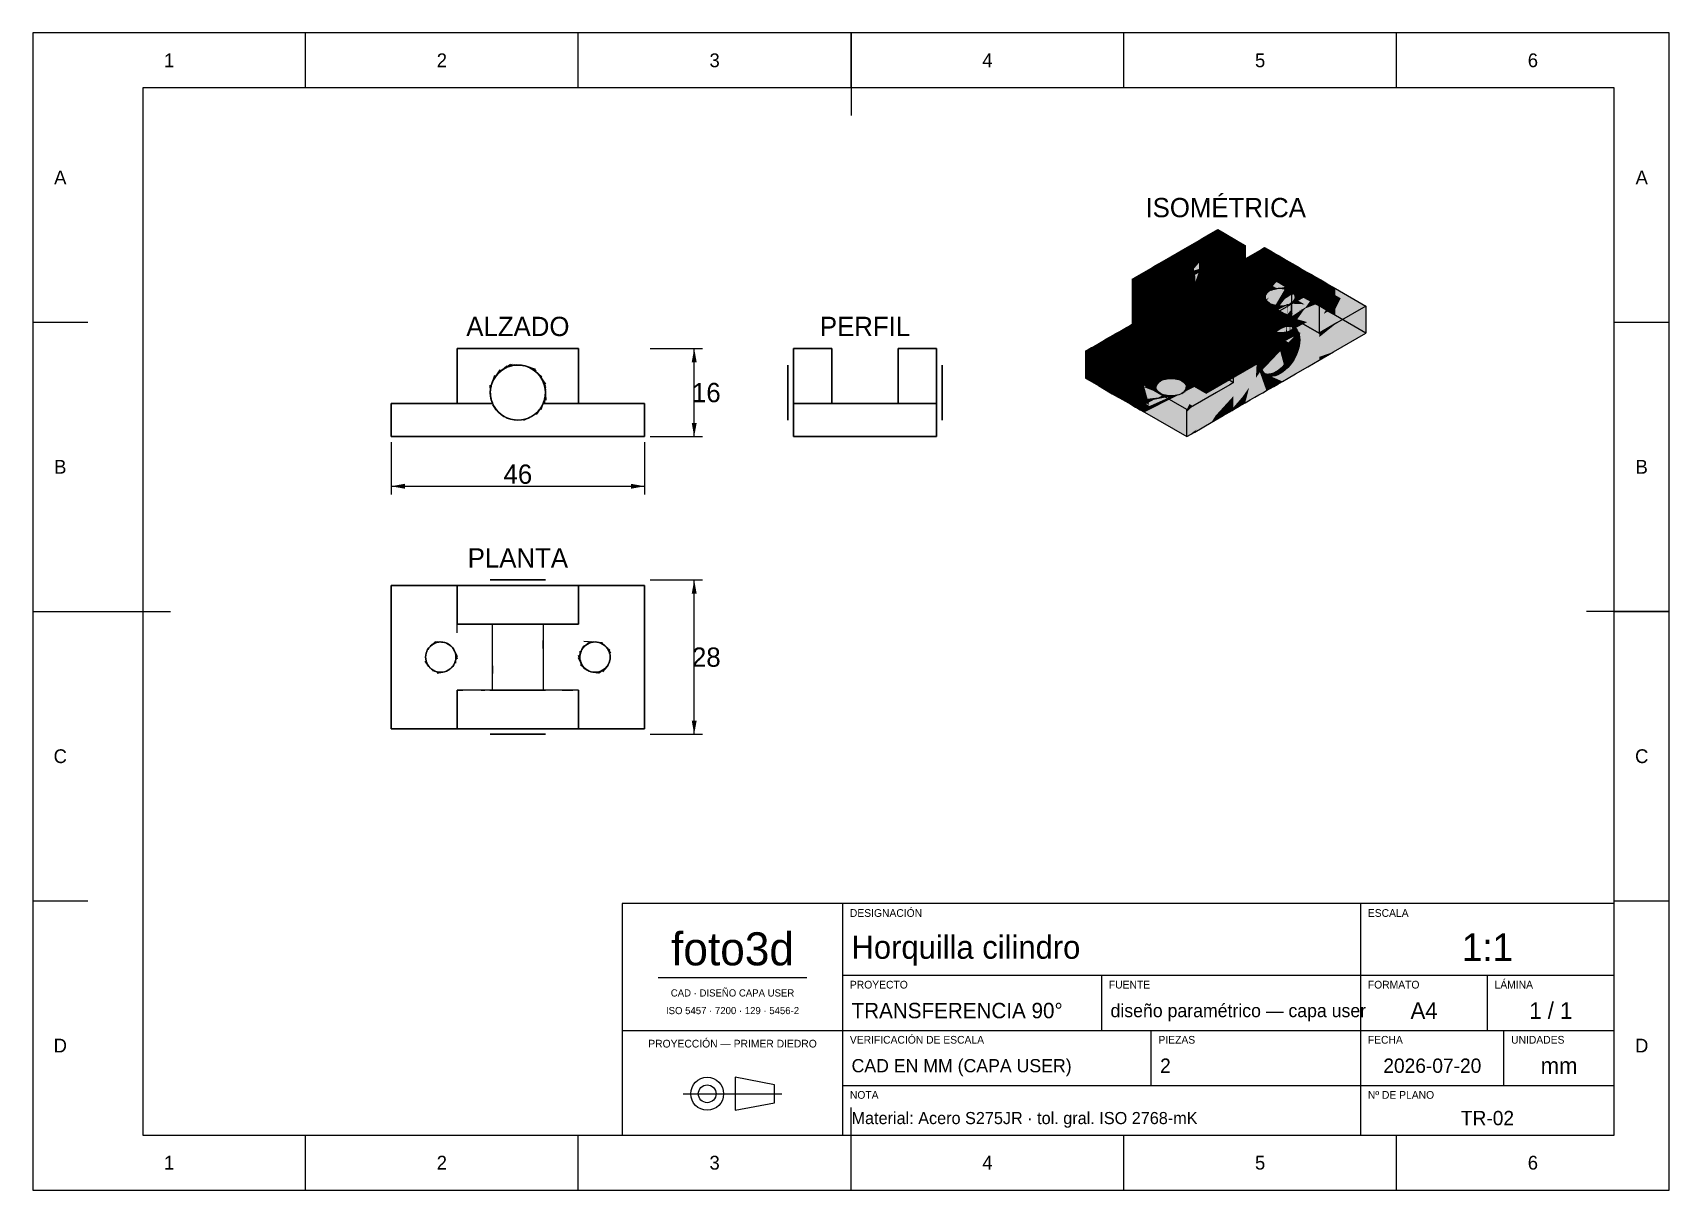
# Model space of a CAD drawing. Extents: x 0 to 297, y 0 to 210.
import ezdxf
from ezdxf.enums import TextEntityAlignment as Align

# ---------------------------------------------------------------- set-up
doc = ezdxf.new("R2010")
doc.units = 0
for name, color, linetype in [('COTAS', 7, 'CONTINUOUS'), ('FINA', 7, 'CONTINUOUS'), ('NORMA', 7, 'CONTINUOUS'), ('SOMBRA', 8, 'CONTINUOUS'), ('TEXTO', 7, 'CONTINUOUS'), ('VISIBLE', 7, 'CONTINUOUS')]:
    doc.layers.add(name, color=color, linetype=linetype)

msp = doc.modelspace()

# ---------------------------------------------------------------- texts
at = {"layer": 'COTAS'}
for s, p in [('16', (122.2442, 144.7206)), ('46', (88.0442, 129.9206)), ('28', (122.2442, 96.7206))]:
    msp.add_text(s, height=3.5, dxfattribs=at).set_placement(p, align=Align.MIDDLE_CENTER)
at = {"layer": 'TEXTO'}
for s, height, p in [('1', 2.5, (24.75, 205)), ('2', 2.5, (74.25, 205)), ('3', 2.5, (123.75, 205)), ('4', 2.5, (173.25, 205)), ('5', 2.5, (222.75, 205)), ('6', 2.5, (272.25, 205)), ('A', 2.5, (5, 183.75)), ('A', 2.5, (292, 183.75)), ('ISOMÉTRICA', 3.5, (216.5, 178.2794)), ('ALZADO', 3.5, (88.0442, 156.7206)), ('PERFIL', 3.5, (151.0442, 156.7206)), ('B', 2.5, (5, 131.25)), ('B', 2.5, (292, 131.25)), ('PLANTA', 3.5, (88.0442, 114.7206)), ('C', 2.5, (5, 78.75)), ('C', 2.5, (292, 78.75)), ('foto3d', 6, (127, 43.8)), ('1:1', 5, (264, 44.1)), ('CAD · DISEÑO CAPA USER', 1.3, (127, 35.8)), ('ISO 5457 · 7200 · 129 · 5456-2', 1.3, (127, 32.6)), ('A4', 3, (252.5, 32.6)), ('1 / 1', 3, (275.5, 32.6)), ('D', 2.5, (5, 26.25)), ('PROYECCIÓN — PRIMER DIEDRO', 1.4, (127, 26.6)), ('D', 2.5, (292, 26.25)), ('2026-07-20', 2.6, (254, 22.6)), ('mm', 3, (277, 22.6)), ('TR-02', 2.6, (264, 13.1)), ('1', 2.5, (24.75, 5)), ('2', 2.5, (74.25, 5)), ('3', 2.5, (123.75, 5)), ('4', 2.5, (173.25, 5)), ('5', 2.5, (222.75, 5)), ('6', 2.5, (272.25, 5))]:
    msp.add_text(s, height=height, dxfattribs=at).set_placement(p, align=Align.MIDDLE_CENTER)
for s, p in [('DESIGNACIÓN', (148.3, 49.6)), ('ESCALA', (242.3, 49.6)), ('PROYECTO', (148.3, 36.6)), ('FUENTE', (195.3, 36.6)), ('FORMATO', (242.3, 36.6)), ('LÁMINA', (265.3, 36.6)), ('VERIFICACIÓN DE ESCALA', (148.3, 26.6)), ('PIEZAS', (204.3, 26.6)), ('FECHA', (242.3, 26.6)), ('UNIDADES', (268.3, 26.6)), ('NOTA', (148.3, 16.6)), ('Nº DE PLANO', (242.3, 16.6))]:
    msp.add_text(s, height=1.4, dxfattribs=at).set_placement(p)
for s, height, p in [('Horquilla cilindro', 4.2, (148.6, 44.1)), ('TRANSFERENCIA 90°', 2.8, (148.6, 32.6)), ('diseño paramétrico — capa user', 2.4, (195.6, 32.6)), ('CAD EN MM (CAPA USER)', 2.4, (148.6, 22.6)), ('2', 2.6, (204.6, 22.6)), ('Material: Acero S275JR · tol. gral. ISO 2768-mK', 2.2, (148.6, 13.1))]:
    msp.add_text(s, height=height, dxfattribs=at).set_placement(p, align=Align.MIDDLE_LEFT)

# ---------------------------------------------------------------- linework, layer by layer
at = {"layer": 'COTAS'}
for p, q in [((112.0442, 152.7206), (121.5442, 152.7206)), ((120.0442, 136.7206), (120.0442, 152.7206)), ((112.0442, 136.7206), (121.5442, 136.7206)), ((65.0442, 135.7206), (65.0442, 126.2206)), ((111.0442, 135.7206), (111.0442, 126.2206)), ((65.0442, 127.7206), (111.0442, 127.7206)), ((112.0442, 110.7206), (121.5442, 110.7206)), ((120.0442, 82.7206), (120.0442, 110.7206)), ((112.0442, 82.7206), (121.5442, 82.7206))]:
    msp.add_line(p, q, dxfattribs=at)
for points in [[(120.0442, 152.7206), (120.4942, 150.2206), (119.5942, 150.2206)], [(120.0442, 136.7206), (120.4942, 139.2206), (119.5942, 139.2206)], [(65.0442, 127.7206), (67.5442, 128.1706), (67.5442, 127.2706)], [(111.0442, 127.7206), (108.5442, 128.1706), (108.5442, 127.2706)], [(120.0442, 110.7206), (120.4942, 108.2206), (119.5942, 108.2206)], [(120.0442, 82.7206), (120.4942, 85.2206), (119.5942, 85.2206)]]:
    msp.add_solid(points, dxfattribs=at)
at = {"layer": 'FINA'}
for p, q in [((297, 210), (0, 210)), ((0, 210), (0, 0)), ((49.5, 200), (49.5, 210)), ((99, 200), (99, 210)), ((148.5, 200), (148.5, 210)), ((198, 200), (198, 210)), ((247.5, 200), (247.5, 210)), ((297, 0), (297, 210)), ((0, 157.5), (10, 157.5)), ((287, 157.5), (297, 157.5)), ((0, 105), (10, 105)), ((287, 105), (297, 105)), ((0, 52.5), (10, 52.5)), ((287, 52.5), (297, 52.5)), ((147, 39), (241, 39)), ((194, 29), (194, 39)), ((241, 39), (287, 39)), ((264, 29), (264, 39)), ((113.5, 38.6), (140.5, 38.6)), ((107, 29), (147, 29)), ((147, 29), (241, 29)), ((203, 19), (203, 29)), ((241, 29), (287, 29)), ((267, 19), (267, 29)), ((147, 19), (241, 19)), ((241, 19), (287, 19)), ((118.03, 17.5), (135.97, 17.5)), ((49.5, 0), (49.5, 10)), ((99, 0), (99, 10)), ((148.5, 0), (148.5, 10)), ((198, 0), (198, 10)), ((247.5, 0), (247.5, 10)), ((0, 0), (297, 0))]:
    msp.add_line(p, q, dxfattribs=at)
at = {"layer": 'NORMA'}
for p, q in [((148.5, 210), (148.5, 195)), ((287, 200), (20, 200)), ((20, 200), (20, 10)), ((287, 10), (287, 200)), ((0, 105), (25, 105)), ((297, 105), (282, 105)), ((287, 52), (107, 52)), ((107, 52), (107, 10)), ((147, 10), (147, 52)), ((241, 10), (241, 52)), ((287, 10), (287, 52)), ((148.5, 0), (148.5, 15)), ((20, 10), (287, 10)), ((107, 10), (287, 10))]:
    msp.add_line(p, q, dxfattribs=at)
at = {"layer": 'SOMBRA', "color": 253}
for points in [[(210.5104, 171.6378), (211.6613, 172.3023), (211.6613, 170.1823)], [(211.6613, 172.3023), (212.0376, 172.5195), (212.0376, 170.428)], [(211.6613, 172.3023), (212.0376, 170.428), (211.6613, 170.1823)], [(212.0376, 172.5195), (213.4002, 173.3063), (213.4002, 171.3179)], [(212.0376, 172.5195), (213.4002, 171.3179), (212.0376, 170.428)], [(213.4002, 173.3063), (214.66, 174.0336), (214.66, 172.1406)], [(213.4002, 173.3063), (214.66, 172.1406), (213.4002, 171.3179)], [(214.66, 174.0336), (215.0858, 174.2794), (215.0858, 172.4186)], [(214.66, 174.0336), (215.0858, 172.4186), (214.66, 172.1406)], [(214.66, 172.1406), (215.0858, 172.4186), (215.0858, 171.8104)], [(216.2283, 171.759), (215.0858, 172.4186), (215.0858, 174.2794)], [(216.2283, 171.759), (215.0858, 174.2794), (216.2283, 173.6198)], [(216.2283, 171.1508), (215.0858, 171.8104), (215.0858, 172.4186)], [(216.2283, 171.1508), (215.0858, 172.4186), (216.2283, 171.759)], [(218.7835, 170.2838), (216.2283, 171.759), (216.2283, 173.6198)], [(218.7835, 170.2838), (216.2283, 173.6198), (218.7835, 172.1446)], [(204.9471, 168.4259), (206.5648, 169.3598), (206.5648, 166.8541)], [(206.5648, 169.3598), (207.6729, 169.9996), (207.6729, 167.5778)], [(206.5648, 169.3598), (207.6729, 167.5778), (206.5648, 166.8541)], [(207.6729, 169.9996), (208.7313, 170.6106), (208.7313, 168.2689)], [(207.6729, 169.9996), (208.7313, 168.2689), (207.6729, 167.5778)], [(208.7313, 170.6106), (210.5104, 171.6378), (210.5104, 169.4308)], [(208.7313, 170.6106), (210.5104, 169.4308), (208.7313, 168.2689)], [(210.5104, 167.3946), (210.1642, 169.2046), (210.5104, 169.4308)], [(210.5104, 171.6378), (211.6613, 170.1823), (210.5104, 169.4308)], [(210.5104, 167.3946), (210.5973, 169.4875), (210.8129, 165.8134)], [(210.5104, 167.3946), (210.5104, 169.4308), (210.5973, 169.4875)], [(210.5973, 169.4875), (211.0911, 169.81), (210.8431, 165.298)], [(211.6613, 170.1624), (211.6613, 167.9065), (210.7227, 164.1718)], [(211.0911, 169.81), (211.6613, 170.1624), (210.8129, 164.7476)], [(211.0911, 169.81), (211.6613, 170.1823), (211.6613, 170.1624)], [(211.6613, 170.1624), (212.0376, 170.428), (212.0376, 169.4038)], [(211.6613, 170.1624), (211.6648, 170.1846), (212.0376, 170.428)], [(211.6613, 170.1823), (211.6648, 170.1846), (211.6613, 170.1624)], [(211.6613, 170.1624), (212.0376, 169.4038), (211.6613, 167.9065)], [(211.6613, 167.9065), (212.0376, 169.4038), (212.0376, 167.8522)], [(212.0376, 167.8522), (213.4002, 171.3179), (213.4002, 169.9706)], [(212.0376, 167.8522), (213.1744, 171.1704), (213.4002, 171.3179)], [(212.0376, 169.4038), (213.1744, 171.1704), (212.0376, 167.8522)], [(212.0376, 169.4038), (212.3455, 170.6291), (213.1744, 171.1704)], [(212.0376, 170.428), (212.3455, 170.6291), (212.0376, 169.4038)], [(213.4002, 168.6179), (212.0376, 166.829), (213.4002, 169.9706)], [(212.0376, 167.8522), (213.4002, 169.9706), (212.0376, 166.829)], [(214.66, 172.1406), (214.66, 171.004), (213.4002, 168.6179)], [(214.66, 172.1406), (213.4002, 168.6179), (213.4002, 169.9706)], [(214.66, 172.1406), (213.4002, 169.9706), (214.2156, 171.8503)], [(213.4002, 171.3179), (214.2156, 171.8503), (213.4002, 169.9706)], [(213.4002, 168.6179), (214.66, 171.004), (214.66, 169.5287)], [(213.4002, 167.5256), (214.66, 169.5287), (214.66, 168.275)], [(213.4002, 168.6179), (214.66, 169.5287), (213.4002, 167.5256)], [(214.66, 172.1406), (215.0858, 171.8104), (214.66, 171.004)], [(214.66, 171.004), (215.0858, 171.8104), (215.0858, 170.2056)], [(214.66, 171.004), (215.0858, 170.2056), (214.66, 169.5287)], [(214.66, 169.5287), (215.0858, 170.2056), (215.0858, 168.8492)], [(214.66, 169.5287), (215.0858, 168.8492), (214.66, 168.275)], [(216.2283, 169.546), (215.0858, 170.2056), (215.0858, 171.8104)], [(216.2283, 169.546), (215.0858, 171.8104), (216.2283, 171.1508)], [(216.2283, 168.1896), (215.0858, 168.8492), (215.0858, 170.2056)], [(216.2283, 168.1896), (215.0858, 170.2056), (216.2283, 169.546)], [(218.7835, 169.6755), (216.2283, 171.1508), (216.2283, 171.759)], [(218.7835, 169.6755), (216.2283, 171.759), (218.7835, 170.2838)], [(218.7835, 168.0707), (216.2283, 169.546), (216.2283, 171.1508)], [(218.7835, 168.0707), (216.2283, 171.1508), (218.7835, 169.6755)], [(218.7835, 166.7144), (216.2283, 168.1896), (216.2283, 169.546)], [(218.7835, 166.7144), (216.2283, 169.546), (218.7835, 168.0707)], [(218.7835, 170.2838), (218.7835, 172.1446), (220.0355, 171.4217)], [(218.7835, 170.2838), (220.0355, 171.4217), (220.0355, 169.5609)], [(218.7835, 169.6755), (218.7835, 170.2838), (220.0355, 169.5609)], [(218.7835, 168.0707), (218.7835, 169.6755), (220.0355, 168.9526)], [(218.7835, 169.6755), (220.0355, 169.5609), (220.0355, 168.9526)], [(219.5768, 168.7073), (221.0156, 169.538), (221.0156, 168.126)], [(221.0156, 169.538), (222.6878, 170.5035), (222.6878, 169.218)], [(221.0156, 169.538), (222.6878, 169.218), (221.0156, 168.126)], [(222.6878, 170.5035), (223.5711, 171.0134), (223.5711, 169.7948)], [(222.6878, 170.5035), (223.5711, 169.7948), (222.6878, 169.218)], [(222.6878, 169.218), (223.5711, 169.7948), (223.5711, 167.3331)], [(224.6016, 169.1999), (223.5711, 169.7948), (223.5711, 171.0134)], [(224.6016, 169.1999), (223.5711, 171.0134), (224.6016, 170.4185)], [(224.6016, 166.7381), (223.5711, 167.3331), (223.5711, 169.7948)], [(224.6016, 166.7381), (223.5711, 169.7948), (224.6016, 169.1999)], [(225.5809, 168.6344), (224.6016, 169.1999), (224.6016, 170.4185)], [(225.5809, 168.6344), (224.6016, 170.4185), (225.5809, 169.853)], [(226.1775, 168.29), (225.5809, 168.6344), (225.5809, 169.853)], [(226.1775, 168.29), (225.5809, 169.853), (226.1775, 169.5086)], [(227.4616, 167.5486), (226.1775, 168.29), (226.1775, 169.5086)], [(227.4616, 167.5486), (226.1775, 169.5086), (227.4616, 168.7672)], [(201.2166, 166.272), (202.8888, 167.2375), (202.8888, 164.4535)], [(202.8888, 167.2375), (203.7823, 167.7534), (203.7823, 165.0371)], [(202.8888, 167.2375), (203.7823, 165.0371), (202.8888, 164.4535)], [(203.7823, 167.7534), (204.9471, 168.4259), (204.9471, 165.7977)], [(203.7823, 167.7534), (204.9471, 165.7977), (203.7823, 165.0371)], [(205.0463, 165.876), (204.8327, 166.1799), (205.0463, 166.4248)], [(204.9471, 168.4259), (206.5648, 166.8541), (204.9471, 165.7977)], [(206.5648, 166.8108), (204.9471, 165.7977), (206.5648, 166.8541)], [(206.5648, 166.8108), (204.9471, 165.5053), (204.9471, 165.7977)], [(204.9471, 165.2707), (204.9471, 165.5053), (206.3925, 166.6718)], [(205.2375, 165.604), (205.0463, 166.4248), (205.2375, 166.6441)], [(205.2375, 165.604), (205.0463, 165.876), (205.0463, 166.4248)], [(205.2375, 165.604), (205.2475, 166.6555), (206.6005, 163.665)], [(205.2375, 165.604), (205.2375, 166.6441), (205.2475, 166.6555)], [(205.2475, 166.6555), (205.6854, 167.08), (206.6005, 163.665)], [(205.6854, 167.08), (206.139, 167.4461), (206.6005, 163.665)], [(206.139, 167.4461), (206.6005, 167.7474), (206.6005, 163.665)], [(206.5648, 166.8108), (206.5648, 166.8541), (206.8461, 167.0378)], [(207.5156, 168.1367), (207.5517, 166.8658), (206.6005, 163.665)], [(207.062, 167.979), (207.5156, 168.1367), (206.6005, 163.665)], [(206.6005, 167.7474), (207.062, 167.979), (206.6005, 163.665)], [(207.5517, 166.8658), (207.5517, 166.1165), (206.6005, 163.665)], [(207.6729, 167.5225), (207.3076, 167.3392), (207.5403, 167.4912)], [(207.5156, 168.1367), (207.5517, 168.1434), (207.5517, 166.8658)], [(207.6729, 167.5373), (207.5403, 167.4912), (207.6729, 167.5778)], [(207.6729, 167.5225), (207.5403, 167.4912), (207.6729, 167.5373)], [(207.5517, 166.8658), (208.0241, 168.2184), (208.0241, 167.334)], [(207.5517, 166.8658), (207.9535, 168.2178), (208.0241, 168.2184)], [(207.5517, 168.1434), (207.9535, 168.2178), (207.5517, 166.8658)], [(207.5517, 166.1165), (208.0241, 167.334), (208.0241, 166.6291)], [(207.5517, 166.8658), (208.0241, 167.334), (207.5517, 166.1165)], [(207.5517, 165.6455), (208.0241, 166.6291), (208.0241, 166.1307)], [(207.5517, 166.1165), (208.0241, 166.6291), (207.5517, 165.6455)], [(207.6729, 167.5373), (207.7771, 167.6458), (208.2227, 167.7284)], [(207.6729, 167.5373), (207.6729, 167.5778), (207.7771, 167.6458)], [(207.6729, 167.5225), (207.6729, 167.5373), (207.7691, 167.5707)], [(207.7771, 167.6458), (208.0202, 167.8045), (208.6606, 167.8096)], [(208.7313, 167.8101), (208.0202, 167.8045), (208.2719, 167.9689)], [(208.0241, 167.334), (208.3683, 168.2211), (208.7528, 168.1464)], [(208.0241, 168.2184), (208.3683, 168.2211), (208.0241, 167.334)], [(208.0241, 166.6291), (208.7528, 168.1464), (209.1005, 167.9951)], [(208.0241, 167.334), (208.7528, 168.1464), (208.0241, 166.6291)], [(208.0241, 166.1307), (209.1005, 167.9951), (209.4054, 167.7696)], [(208.0241, 166.6291), (209.1005, 167.9951), (208.0241, 166.1307)], [(208.0241, 165.7482), (209.4054, 167.7696), (209.4546, 167.713)], [(208.0241, 166.1307), (209.4054, 167.7696), (208.0241, 165.7482)], [(208.0241, 165.7482), (209.4546, 167.713), (209.4546, 167.2155)], [(208.0241, 165.4359), (209.4546, 167.2155), (209.4546, 166.6779)], [(208.0241, 165.7482), (209.4546, 167.2155), (208.0241, 165.4359)], [(208.0241, 165.1677), (209.4546, 166.6779), (209.4546, 166.1959)], [(208.0241, 165.4359), (209.4546, 166.6779), (208.0241, 165.1677)], [(208.7313, 167.8797), (208.2719, 167.9689), (208.5351, 168.1408)], [(208.7313, 167.8101), (208.2719, 167.9689), (208.7313, 167.8797)], [(208.7313, 168.0554), (208.5351, 168.1408), (208.7313, 168.2689)], [(208.7313, 167.8797), (208.5351, 168.1408), (208.7313, 168.0554)], [(208.7313, 168.0554), (208.8129, 168.3222), (209.8076, 167.5868)], [(208.7313, 168.0554), (208.7313, 168.2689), (208.8129, 168.3222)], [(208.7313, 167.8797), (208.7313, 168.0554), (209.4599, 167.7382)], [(208.7313, 167.8101), (208.7313, 167.8797), (209.0754, 167.8129)], [(208.8129, 168.3222), (209.1094, 168.5158), (210.1125, 167.3614)], [(209.1094, 168.5158), (209.4291, 168.7246), (210.3695, 167.0657)], [(210.5104, 166.8171), (209.4291, 168.7246), (209.7782, 168.9526)], [(209.4546, 167.713), (209.6624, 167.474), (209.4546, 167.2155)], [(209.4546, 167.2155), (209.6624, 167.474), (209.8669, 167.1131)], [(209.4546, 167.2155), (209.8669, 167.1131), (209.4546, 166.6779)], [(209.4546, 166.6779), (209.8669, 167.1131), (210.0156, 166.6933)], [(209.4546, 166.1959), (210.0156, 166.6933), (210.1058, 166.2216)], [(209.4546, 166.6779), (210.0156, 166.6933), (209.4546, 166.1959)], [(210.5104, 166.8845), (209.7782, 168.9526), (210.1642, 169.2046)], [(210.5104, 166.8171), (209.7782, 168.9526), (210.5104, 166.8845)], [(210.0156, 166.6933), (209.8669, 167.1131), (210.574, 166.7049)], [(210.0156, 166.6933), (210.574, 166.7049), (210.7174, 166.3)], [(210.1058, 166.2216), (210.0156, 166.6933), (210.7227, 166.285)], [(210.7227, 166.285), (210.0156, 166.6933), (210.7174, 166.3)], [(210.5104, 166.8845), (210.1642, 169.2046), (210.5104, 167.3946)], [(210.5104, 166.8845), (210.5104, 167.3946), (210.7227, 166.285)], [(210.5104, 166.8171), (210.5104, 166.8845), (210.574, 166.7049)], [(210.5104, 163.3947), (211.6613, 166.7539), (211.6613, 165.9615)], [(211.6613, 167.9065), (211.6613, 166.7539), (210.574, 163.5803)], [(211.6613, 167.9065), (212.0376, 167.8522), (211.6613, 166.7539)], [(211.6613, 166.7539), (212.0376, 167.8522), (212.0376, 166.829)], [(212.0376, 166.037), (211.6613, 165.9615), (212.0376, 166.829)], [(211.6613, 166.7539), (212.0376, 166.829), (211.6613, 165.9615)], [(212.0376, 166.037), (213.4002, 168.6179), (213.4002, 167.5256)], [(213.4002, 168.6179), (212.0376, 166.037), (212.0376, 166.829)], [(212.0376, 165.359), (213.4002, 167.5256), (213.4002, 166.5756)], [(212.0376, 166.037), (213.4002, 167.5256), (212.0376, 165.359)], [(212.0376, 164.7375), (213.4002, 166.5756), (213.4002, 165.7015)], [(212.0376, 165.359), (213.4002, 166.5756), (212.0376, 164.7375)], [(213.4002, 166.5756), (214.66, 168.275), (214.66, 167.1462)], [(213.4002, 167.5256), (214.66, 168.275), (213.4002, 166.5756)], [(213.4002, 165.7015), (214.66, 167.1462), (214.66, 166.0815)], [(213.4002, 166.5756), (214.66, 167.1462), (213.4002, 165.7015)], [(214.66, 168.275), (215.0858, 168.8492), (215.0858, 167.6345)], [(214.66, 168.275), (215.0858, 167.6345), (214.66, 167.1462)], [(214.66, 167.1462), (215.0858, 167.6345), (215.0858, 166.4942)], [(214.66, 167.1462), (215.0858, 166.4942), (214.66, 166.0815)], [(214.66, 166.0815), (215.0858, 166.4942), (215.0858, 165.3804)], [(216.2283, 166.9748), (215.0858, 167.6345), (215.0858, 168.8492)], [(216.2283, 166.9748), (215.0858, 168.8492), (216.2283, 168.1896)], [(216.2283, 165.8346), (215.0858, 166.4942), (215.0858, 167.6345)], [(216.2283, 165.8346), (215.0858, 167.6345), (216.2283, 166.9748)], [(215.8651, 166.0093), (215.0858, 166.1145), (215.8651, 166.5644)], [(216.2283, 165.4548), (215.0858, 166.1145), (215.0858, 166.4942)], [(216.2283, 165.4548), (215.0858, 166.4942), (216.2283, 165.8346)], [(217.0572, 166.9714), (215.8651, 166.5644), (217.0572, 167.2526)], [(217.0572, 165.541), (215.8651, 166.0093), (217.0572, 166.9714)], [(217.0572, 166.9714), (215.8651, 166.0093), (215.8651, 166.5644)], [(218.7835, 165.4996), (216.2283, 166.9748), (216.2283, 168.1896)], [(218.7835, 165.4996), (216.2283, 168.1896), (218.7835, 166.7144)], [(218.7835, 164.3593), (216.2283, 165.8346), (216.2283, 166.9748)], [(218.7835, 164.3593), (216.2283, 166.9748), (218.7835, 165.4996)], [(218.2784, 167.957), (217.0572, 167.2526), (218.2784, 167.9577)], [(218.2784, 166.3385), (217.0572, 166.9714), (218.2784, 167.957)], [(218.2784, 167.957), (217.0572, 166.9714), (217.0572, 167.2526)], [(218.2784, 166.3385), (217.0572, 165.541), (217.0572, 166.9714)], [(217.0572, 165.541), (218.2784, 166.3385), (218.2784, 164.6779)], [(218.4515, 168.0577), (218.4515, 166.4516), (218.2784, 166.3385)], [(218.4515, 168.0577), (218.2784, 166.3385), (218.2784, 167.957)], [(218.4515, 168.0577), (218.2784, 167.957), (218.2816, 167.9596)], [(218.2784, 167.957), (218.2784, 167.9577), (218.2816, 167.9596)], [(218.2784, 166.3385), (218.4515, 166.4516), (218.4515, 164.7648)], [(218.2784, 166.3385), (218.4515, 164.7648), (218.2784, 164.6779)], [(218.4515, 168.0577), (219.5768, 168.7073), (219.5768, 167.1864)], [(218.4515, 168.0577), (219.5768, 167.1864), (218.4515, 166.4516)], [(218.4515, 166.4516), (219.5768, 167.1864), (219.5768, 165.3293)], [(218.4515, 166.4516), (219.5768, 165.3293), (218.4515, 164.7648)], [(218.7835, 168.0707), (220.0355, 168.9526), (220.0355, 167.3479)], [(218.7835, 166.7144), (218.7835, 168.0707), (220.0355, 167.3479)], [(218.7835, 166.7144), (220.0355, 167.3479), (220.0355, 165.9915)], [(218.7835, 165.4996), (218.7835, 166.7144), (220.0355, 165.9915)], [(219.5768, 168.7073), (221.0156, 168.126), (219.5768, 167.1864)], [(219.5768, 167.1864), (221.0156, 168.126), (221.0156, 166.0511)], [(219.5768, 167.1864), (221.0156, 166.0511), (219.5768, 165.3293)], [(221.0156, 168.126), (222.6878, 169.218), (222.6878, 166.89)], [(221.0156, 168.126), (222.6878, 166.89), (221.0156, 166.0511)], [(221.0156, 166.0511), (222.6878, 166.89), (222.6878, 165.7375)], [(222.6878, 169.218), (223.5711, 167.3331), (222.6878, 166.89)], [(222.6878, 166.89), (223.5711, 167.3331), (223.5711, 166.1145)], [(222.6878, 166.89), (223.5711, 166.1145), (222.6878, 165.7375)], [(224.6016, 165.7941), (223.5711, 166.1145), (223.5711, 167.3331)], [(224.6016, 165.7941), (223.5711, 167.3331), (224.6016, 166.7381)], [(228.5208, 166.5227), (228.5208, 164.6619), (224.2716, 161.887)], [(228.5208, 166.5227), (224.2716, 161.887), (227.1066, 165.7062)], [(225.5809, 166.1727), (224.6016, 166.7381), (224.6016, 169.1999)], [(225.5809, 166.1727), (224.6016, 169.1999), (225.5809, 168.6344)], [(225.5809, 165.4896), (224.6016, 165.7941), (224.6016, 166.7381)], [(225.5809, 165.4896), (224.6016, 166.7381), (225.5809, 166.1727)], [(226.1775, 165.8282), (225.5809, 166.1727), (225.5809, 168.6344)], [(226.1775, 165.8282), (225.5809, 168.6344), (226.1775, 168.29)], [(227.4616, 165.0869), (226.1775, 165.8282), (226.1775, 168.29)], [(227.4616, 165.0869), (226.1775, 168.29), (227.4616, 167.5486)], [(228.5541, 166.9179), (227.4616, 167.5486), (227.4616, 168.7672)], [(228.5541, 166.9179), (227.4616, 168.7672), (228.5541, 168.1365)], [(227.4616, 165.0869), (227.4616, 167.5486), (228.5541, 166.9179)], [(227.4616, 165.0869), (228.5541, 166.9179), (228.5541, 164.5653)], [(228.5208, 164.6619), (228.5208, 166.5227), (233.4706, 163.665)], [(229.1041, 166.6003), (228.5541, 166.9179), (228.5541, 168.1365)], [(229.1041, 166.6003), (228.5541, 168.1365), (229.1041, 167.8189)], [(228.5541, 166.9179), (229.1041, 164.3943), (228.5541, 164.5653)], [(228.5541, 166.9179), (229.1041, 166.6003), (229.1041, 164.3943)], [(229.5192, 166.3607), (229.1041, 166.6003), (229.1041, 167.8189)], [(229.5192, 166.3607), (229.1041, 167.8189), (229.5192, 167.5793)], [(229.1041, 166.6003), (229.5192, 164.2653), (229.1041, 164.3943)], [(229.1041, 166.6003), (229.5192, 166.3607), (229.5192, 164.2653)], [(230.4018, 165.8511), (229.5192, 166.3607), (229.5192, 167.5793)], [(230.4018, 165.8511), (229.5192, 167.5793), (230.4018, 167.0697)], [(229.5192, 166.3607), (230.4018, 163.9909), (229.5192, 164.2653)], [(229.5192, 166.3607), (230.4018, 165.8511), (230.4018, 163.9909)], [(231.236, 165.3694), (230.4018, 165.8511), (230.4018, 167.0697)], [(231.236, 165.3694), (230.4018, 167.0697), (231.236, 166.5881)], [(232.0509, 164.899), (231.236, 165.3694), (231.236, 166.5881)], [(232.0509, 164.899), (231.236, 166.5881), (232.0509, 166.1176)], [(199.7778, 165.4414), (199.7778, 165.2328), (199.5294, 165.298)], [(199.7778, 162.422), (199.5294, 162.2598), (199.5294, 165.298)], [(199.7778, 162.422), (199.5294, 165.298), (199.7778, 165.2328)], [(199.7778, 165.4414), (199.9571, 165.5449), (199.9571, 165.1857)], [(199.7778, 165.4414), (199.9571, 165.1857), (199.7778, 165.2328)], [(199.9571, 162.5391), (199.7778, 162.422), (199.7778, 165.2328)], [(199.9571, 162.5391), (199.7778, 165.2328), (199.9571, 165.1857)], [(199.9571, 165.5449), (201.2166, 166.272), (201.2166, 164.8552)], [(199.9571, 165.5449), (201.2166, 164.8552), (199.9571, 165.1857)], [(201.2166, 163.3616), (199.9571, 162.5391), (199.9571, 165.1857)], [(201.2166, 163.3616), (199.9571, 165.1857), (201.2166, 164.8552)], [(201.2166, 162.4946), (199.9571, 162.5391), (201.2166, 163.3616)], [(201.2166, 166.272), (202.8888, 164.4535), (202.8482, 164.427)], [(201.2166, 166.272), (202.8482, 164.427), (201.2166, 164.8552)], [(201.2166, 163.3616), (201.2166, 164.8552), (202.8482, 164.427)], [(202.8888, 163.8441), (201.2166, 163.3616), (202.8482, 164.427)], [(202.8888, 163.2755), (201.2166, 162.4946), (202.8888, 163.8441)], [(202.8888, 163.8441), (201.2166, 162.4946), (201.2166, 163.3616)], [(202.8888, 164.4164), (202.8482, 164.427), (202.8888, 164.4535)], [(202.8888, 163.8441), (202.8482, 164.427), (202.8888, 164.4164)], [(203.7823, 164.5652), (202.8888, 164.4535), (203.7823, 165.0371)], [(203.7823, 164.5652), (203.4239, 164.2759), (202.8888, 164.4164)], [(203.7823, 164.5652), (202.8888, 164.4164), (202.8888, 164.4535)], [(202.8888, 163.8441), (202.8888, 164.4164), (203.4239, 164.2759)], [(203.7823, 164.1416), (202.8888, 163.8441), (203.4239, 164.2759)], [(203.7823, 163.7561), (202.8888, 163.2755), (203.7823, 164.1416)], [(203.7823, 164.1416), (202.8888, 163.2755), (202.8888, 163.8441)], [(203.7823, 163.4009), (202.8888, 162.7314), (203.7823, 163.7561)], [(203.7823, 163.7561), (202.8888, 162.7314), (202.8888, 163.2755)], [(203.7823, 163.0699), (202.8888, 162.1956), (203.7823, 163.4009)], [(203.7823, 163.4009), (202.8888, 162.1956), (202.8888, 162.7314)], [(205.0463, 163.511), (203.3341, 163.3414), (203.5386, 163.9384)], [(205.0463, 163.2485), (203.3341, 163.3414), (205.0463, 163.511)], [(203.7823, 164.1819), (203.4239, 164.2759), (203.7823, 164.5652)], [(203.7823, 164.1416), (203.4239, 164.2759), (203.7823, 164.1819)], [(205.0463, 163.8038), (203.5386, 163.9384), (203.7956, 164.5308)], [(203.7956, 164.5308), (203.5386, 163.9384), (204.2457, 163.5302)], [(205.0463, 163.511), (203.5386, 163.9384), (205.0463, 163.8038)], [(204.9471, 165.5053), (203.7823, 165.0371), (204.9471, 165.7977)], [(204.9471, 165.2707), (203.7823, 164.5652), (204.9471, 165.5053)], [(204.9471, 165.5053), (203.7823, 164.5652), (203.7823, 165.0371)], [(204.9471, 165.2707), (203.815, 164.1733), (203.7823, 164.1819)], [(204.9471, 165.2707), (203.7823, 164.1819), (203.7823, 164.5652)], [(203.7823, 164.1416), (203.7823, 164.1819), (203.815, 164.1733)], [(203.7823, 163.7561), (203.815, 164.1733), (204.0844, 164.1026)], [(203.7823, 163.7561), (203.7823, 164.1416), (203.815, 164.1733)], [(203.7823, 163.4009), (204.0844, 164.1026), (204.267, 164.0547)], [(203.7823, 163.4009), (203.7823, 163.7561), (204.0844, 164.1026)], [(203.7823, 163.0699), (204.267, 164.0547), (204.3826, 164.0243)], [(203.7823, 163.0699), (203.7823, 163.4009), (204.267, 164.0547)], [(203.7823, 162.7581), (204.3826, 164.0243), (204.4425, 164.0086)], [(203.7823, 162.7581), (203.7823, 163.0699), (204.3826, 164.0243)], [(203.7823, 162.4618), (203.7823, 162.7581), (204.4425, 164.0086)], [(203.7823, 162.4618), (204.4425, 164.0086), (204.4522, 164.0061)], [(203.7823, 162.1775), (203.7823, 162.4618), (204.2457, 163.5302)], [(205.0463, 164.1447), (203.7956, 164.5308), (204.1005, 165.1083)], [(204.1005, 165.1083), (203.7956, 164.5308), (204.5027, 164.1225)], [(205.0463, 163.8038), (203.7956, 164.5308), (205.0463, 164.1447)], [(203.7956, 164.5308), (204.2457, 163.5302), (204.4935, 164.1014)], [(204.5027, 164.1225), (203.7956, 164.5308), (204.4935, 164.1014)], [(204.9471, 165.0919), (203.815, 164.1733), (204.9471, 165.2707)], [(204.9471, 165.0919), (204.0844, 164.1026), (203.815, 164.1733)], [(204.9471, 164.9721), (204.0844, 164.1026), (204.9471, 165.0919)], [(204.9471, 164.9721), (204.267, 164.0547), (204.0844, 164.1026)], [(205.0463, 164.5623), (204.1005, 165.1083), (204.4482, 165.6612)], [(204.9716, 165.3387), (204.4482, 165.6612), (204.1005, 165.1083)], [(204.9716, 165.3387), (204.1005, 165.1083), (204.8076, 164.7001)], [(205.0463, 164.1447), (204.1005, 165.1083), (205.0463, 164.5623)], [(204.1005, 165.1083), (204.5027, 164.1225), (204.7967, 164.6795)], [(204.8076, 164.7001), (204.1005, 165.1083), (204.7967, 164.6795)], [(204.9471, 164.9219), (204.267, 164.0547), (204.9471, 164.9721)], [(204.9471, 164.9219), (204.3826, 164.0243), (204.267, 164.0547)], [(204.4425, 164.0086), (204.3826, 164.0243), (204.8076, 164.7001)], [(204.4522, 164.0061), (204.4425, 164.0086), (204.5027, 164.1225)], [(205.0463, 165.1064), (204.4482, 165.6612), (204.8327, 166.1799)], [(205.0196, 166.0649), (204.8327, 166.1799), (204.4482, 165.6612)], [(205.0196, 166.0649), (204.4482, 165.6612), (204.9727, 165.3583)], [(205.0463, 164.5623), (204.4482, 165.6612), (205.0463, 165.1064)], [(204.9727, 165.3583), (204.4482, 165.6612), (204.9716, 165.3387)], [(204.9716, 165.3387), (204.8076, 164.7001), (204.9471, 164.9219)], [(205.0463, 165.1064), (204.8327, 166.1799), (205.0463, 165.876)], [(205.0201, 166.0717), (204.8327, 166.1799), (205.0196, 166.0649)], [(204.9471, 165.0919), (204.9471, 165.2707), (205.9546, 166.2473)], [(204.9471, 164.9721), (204.9471, 165.0919), (205.5398, 165.7716)], [(204.9716, 165.3387), (204.9471, 164.9219), (205.1429, 165.2332)], [(204.9471, 164.9219), (204.9471, 164.9721), (205.1553, 165.2529)], [(205.1553, 165.2529), (204.9727, 165.3583), (204.9716, 165.3387)], [(205.1553, 165.2529), (204.9716, 165.3387), (205.1429, 165.2332)], [(205.0196, 166.0649), (204.9727, 165.3583), (205.1553, 165.2529)], [(205.5398, 165.7716), (205.0201, 166.0717), (205.0196, 166.0649)], [(205.5398, 165.7716), (205.0196, 166.0649), (205.5261, 165.7531)], [(205.0196, 166.0649), (205.1553, 165.2529), (205.5261, 165.7531)], [(205.2375, 164.9291), (205.0463, 165.1064), (205.0463, 165.876)], [(205.2375, 164.9291), (205.0463, 165.876), (205.2375, 165.604)], [(205.2375, 164.4519), (205.0463, 164.5623), (205.0463, 165.1064)], [(205.2375, 164.4519), (205.0463, 165.1064), (205.2375, 164.9291)], [(205.2375, 164.0857), (205.0463, 164.5623), (205.2375, 164.4519)], [(205.2375, 164.0857), (205.0463, 164.1447), (205.0463, 164.5623)], [(205.2375, 163.7867), (205.0463, 164.1447), (205.2375, 164.0857)], [(205.2375, 163.7867), (205.0463, 163.8038), (205.0463, 164.1447)], [(205.2375, 163.53), (205.0463, 163.8038), (205.2375, 163.7867)], [(205.2375, 163.53), (205.0463, 163.511), (205.0463, 163.8038)], [(205.2375, 163.2998), (205.0463, 163.511), (205.2375, 163.53)], [(205.2375, 163.2998), (205.0463, 163.2485), (205.0463, 163.511)], [(205.2375, 164.9291), (205.2375, 165.604), (206.6005, 163.665)], [(205.2375, 164.4519), (205.2375, 164.9291), (206.6005, 163.665)], [(205.2375, 164.0857), (205.2375, 164.4519), (206.6005, 163.665)], [(205.2375, 163.7867), (205.2375, 164.0857), (206.6005, 163.665)], [(205.2375, 163.53), (205.2375, 163.7867), (206.6005, 163.665)], [(205.2475, 159.1121), (205.2375, 160.1521), (206.6005, 163.665)], [(205.2375, 160.1521), (205.2375, 160.827), (206.6005, 163.665)], [(205.2375, 160.827), (205.2375, 161.3042), (206.6005, 163.665)], [(205.2375, 161.3042), (205.2375, 161.6704), (206.6005, 163.665)], [(205.2375, 161.6704), (205.2375, 161.9694), (206.6005, 163.665)], [(205.2375, 161.9694), (205.2375, 162.2262), (206.6005, 163.665)], [(205.2375, 162.2262), (205.2375, 162.4564), (206.6005, 163.665)], [(205.2375, 162.4564), (205.2375, 162.6709), (206.6005, 163.665)], [(205.2375, 162.6709), (205.2375, 162.8781), (206.6005, 163.665)], [(205.2375, 162.8781), (205.2375, 163.0853), (206.6005, 163.665)], [(205.2375, 163.0853), (205.2375, 163.2998), (206.6005, 163.665)], [(205.2375, 163.2998), (205.2375, 163.53), (206.6005, 163.665)], [(205.6854, 159.1933), (205.2475, 159.1121), (206.6005, 163.665)], [(206.139, 159.351), (205.6854, 159.1933), (206.6005, 163.665)], [(206.6005, 159.5825), (206.139, 159.351), (206.6005, 163.665)], [(207.5517, 166.1165), (207.5517, 165.6455), (206.6005, 163.665)], [(207.5517, 165.6455), (207.5517, 165.3125), (206.6005, 163.665)], [(207.5517, 165.3125), (207.5517, 165.0569), (206.6005, 163.665)], [(207.5517, 165.0569), (207.5517, 164.8483), (206.6005, 163.665)], [(207.5517, 164.8483), (207.5517, 164.6691), (206.6005, 163.665)], [(207.5517, 164.6691), (207.5517, 164.5084), (206.6005, 163.665)], [(207.5517, 164.5084), (207.5517, 164.3587), (206.6005, 163.665)], [(207.5517, 164.3587), (207.5517, 164.2141), (206.6005, 163.665)], [(207.5517, 164.2141), (207.5517, 164.0695), (206.6005, 163.665)], [(207.5517, 164.0695), (207.5517, 163.9198), (206.6005, 163.665)], [(207.5517, 163.9198), (207.5517, 163.7592), (206.6005, 163.665)], [(207.5517, 163.7592), (207.5517, 163.58), (206.6005, 163.665)], [(207.5156, 160.2499), (207.062, 159.8838), (206.6005, 163.665)], [(207.5517, 161.5625), (207.5156, 160.2499), (206.6005, 163.665)], [(207.062, 159.8838), (206.6005, 159.5825), (206.6005, 163.665)], [(207.5517, 162.3118), (207.5517, 161.5625), (206.6005, 163.665)], [(207.5517, 162.7828), (207.5517, 162.3118), (206.6005, 163.665)], [(207.5517, 163.1158), (207.5517, 162.7828), (206.6005, 163.665)], [(207.5517, 163.3714), (207.5517, 163.1158), (206.6005, 163.665)], [(207.5517, 163.58), (207.5517, 163.3714), (206.6005, 163.665)], [(207.5517, 165.3125), (208.0241, 166.1307), (208.0241, 165.7482)], [(207.5517, 165.6455), (208.0241, 166.1307), (207.5517, 165.3125)], [(207.5517, 165.0569), (208.0241, 165.7482), (208.0241, 165.4359)], [(207.5517, 165.3125), (208.0241, 165.7482), (207.5517, 165.0569)], [(207.5517, 164.8483), (208.0241, 165.4359), (208.0241, 165.1677)], [(207.5517, 165.0569), (208.0241, 165.4359), (207.5517, 164.8483)], [(207.5517, 164.6691), (208.0241, 165.1677), (208.0241, 164.9273)], [(207.5517, 164.8483), (208.0241, 165.1677), (207.5517, 164.6691)], [(207.5517, 164.5084), (208.0241, 164.9273), (208.0241, 164.7033)], [(207.5517, 164.6691), (208.0241, 164.9273), (207.5517, 164.5084)], [(207.5517, 164.3587), (208.0241, 164.7033), (208.0241, 164.4869)], [(207.5517, 164.5084), (208.0241, 164.7033), (207.5517, 164.3587)], [(207.5517, 164.2141), (208.0241, 164.4869), (208.0241, 164.2705)], [(207.5517, 164.3587), (208.0241, 164.4869), (207.5517, 164.2141)], [(207.5517, 164.0695), (208.0241, 164.2705), (208.0241, 164.0464)], [(207.5517, 164.2141), (208.0241, 164.2705), (207.5517, 164.0695)], [(207.5517, 164.0695), (208.0241, 164.0464), (207.5517, 163.9198)], [(207.5517, 163.9198), (208.0241, 164.0464), (208.0241, 163.806)], [(207.5517, 163.9198), (208.0241, 163.806), (207.5517, 163.7592)], [(207.5517, 163.7592), (208.0241, 163.806), (208.0241, 163.5378)], [(207.5517, 163.7592), (208.0241, 163.5378), (207.5517, 163.58)], [(207.5517, 163.58), (208.0241, 163.5378), (208.0241, 163.2255)], [(207.5517, 163.58), (208.0241, 163.2255), (207.5517, 163.3714)], [(207.5517, 163.3714), (208.0241, 163.2255), (208.0241, 162.8431)], [(207.5517, 163.3714), (208.0241, 162.8431), (207.5517, 163.1158)], [(208.0241, 164.9273), (209.4546, 166.1959), (209.4546, 165.7467)], [(208.0241, 165.1677), (209.4546, 166.1959), (208.0241, 164.9273)], [(208.0241, 164.7033), (209.4546, 165.7467), (209.4546, 165.3128)], [(208.0241, 164.9273), (209.4546, 165.7467), (208.0241, 164.7033)], [(208.0241, 164.4869), (209.4546, 165.3128), (209.4546, 164.8789)], [(208.0241, 164.7033), (209.4546, 165.3128), (208.0241, 164.4869)], [(208.0241, 164.2705), (209.4546, 164.8789), (209.4546, 164.4297)], [(208.0241, 164.4869), (209.4546, 164.8789), (208.0241, 164.2705)], [(208.0241, 164.0464), (209.4546, 164.4297), (209.4546, 163.9477)], [(208.0241, 164.2705), (209.4546, 164.4297), (208.0241, 164.0464)], [(208.0241, 164.0464), (209.4546, 163.9477), (208.0241, 163.806)], [(208.0241, 163.806), (209.4546, 163.9477), (209.4546, 163.41)], [(208.0241, 163.806), (209.4546, 163.41), (208.0241, 163.5378)], [(208.0241, 163.5378), (209.4546, 162.9125), (209.4054, 162.7991)], [(208.0241, 163.5378), (209.4546, 163.41), (209.4546, 162.9125)], [(208.0241, 163.5378), (209.4054, 162.7991), (208.0241, 163.2255)], [(209.4546, 165.7467), (210.1058, 166.2216), (210.136, 165.7062)], [(209.4546, 166.1959), (210.1058, 166.2216), (209.4546, 165.7467)], [(209.4546, 165.7467), (210.136, 165.7062), (209.4546, 165.3128)], [(209.4546, 165.3128), (210.136, 165.7062), (210.1058, 165.1559)], [(209.4546, 165.3128), (210.1058, 165.1559), (209.4546, 164.8789)], [(209.4546, 164.8789), (210.1058, 165.1559), (210.0156, 164.58)], [(209.4546, 164.8789), (210.0156, 164.58), (209.4546, 164.4297)], [(209.4546, 164.4297), (210.0156, 164.58), (209.8669, 163.9885)], [(209.4546, 164.4297), (209.8669, 163.9885), (209.4546, 163.9477)], [(209.4546, 163.9477), (209.8669, 163.9885), (209.6624, 163.3915)], [(209.4546, 163.9477), (209.6624, 163.3915), (209.4546, 163.41)], [(209.4546, 163.41), (209.6624, 163.3915), (209.4546, 162.9125)], [(210.1058, 166.2216), (210.7227, 166.285), (210.8097, 165.8302)], [(210.136, 165.7062), (210.1058, 166.2216), (210.8129, 165.8134)], [(210.8129, 165.8134), (210.1058, 166.2216), (210.8097, 165.8302)], [(210.1058, 165.1559), (210.136, 165.7062), (210.8431, 165.298)], [(210.1058, 165.1559), (210.8431, 165.298), (210.814, 164.7673)], [(210.8129, 164.7476), (210.1058, 165.1559), (210.814, 164.7673)], [(210.136, 165.7062), (210.8129, 165.8134), (210.8421, 165.3164)], [(210.8431, 165.298), (210.136, 165.7062), (210.8421, 165.3164)], [(210.5104, 163.3947), (210.5104, 163.3082), (210.3695, 162.9832)], [(211.6613, 165.3243), (210.5104, 163.3082), (211.6613, 165.9615)], [(210.5104, 163.3947), (211.6613, 165.9615), (210.5104, 163.3082)], [(210.5104, 163.1445), (211.6613, 165.3243), (211.6613, 164.7607)], [(211.6613, 165.3243), (210.5104, 163.1445), (210.5104, 163.3082)], [(210.5104, 162.9308), (211.6613, 164.7607), (211.6613, 164.2299)], [(210.5104, 163.1445), (211.6613, 164.7607), (210.5104, 162.9308)], [(210.5104, 162.6775), (211.6613, 164.2299), (211.6613, 163.7073)], [(210.5104, 162.9308), (211.6613, 164.2299), (210.5104, 162.6775)], [(210.5104, 162.6775), (211.6613, 163.7073), (210.5308, 162.4109)], [(211.6613, 163.7073), (210.8002, 162.3401), (210.5308, 162.4109)], [(211.6613, 163.7073), (211.6613, 163.1748), (210.8002, 162.3401)], [(211.6613, 165.3243), (212.0376, 166.037), (212.0376, 165.359)], [(212.0376, 166.037), (211.6613, 165.3243), (211.6613, 165.9615)], [(211.6613, 164.7607), (212.0376, 165.359), (212.0376, 164.7375)], [(211.6613, 165.3243), (212.0376, 165.359), (211.6613, 164.7607)], [(211.6613, 164.7607), (212.0376, 164.7375), (211.6613, 164.2299)], [(211.6613, 164.2299), (212.0376, 164.7375), (212.0376, 164.1388)], [(211.6613, 164.2299), (212.0376, 164.1388), (211.6613, 163.7073)], [(211.6613, 163.7073), (212.0376, 164.1388), (212.0376, 163.5395)], [(211.6613, 163.7073), (212.0376, 163.5395), (211.6613, 163.1748)], [(211.6613, 163.1748), (212.0376, 163.5395), (212.0376, 162.9204)], [(212.0376, 164.1388), (213.4002, 165.7015), (213.4002, 164.8604)], [(212.0376, 164.7375), (213.4002, 165.7015), (212.0376, 164.1388)], [(212.0376, 163.5395), (213.4002, 164.8604), (213.4002, 164.0201)], [(212.0376, 164.1388), (213.4002, 164.8604), (212.0376, 163.5395)], [(212.0376, 162.9204), (213.4002, 164.0201), (213.4002, 163.1529)], [(212.0376, 163.5395), (213.4002, 164.0201), (212.0376, 162.9204)], [(227.1066, 165.7062), (224.2716, 161.887), (212.9645, 154.5031)], [(227.1066, 165.7062), (212.9645, 154.5031), (212.9645, 157.5412)], [(213.4002, 164.8604), (214.66, 166.0815), (214.66, 165.0368)], [(213.4002, 165.7015), (214.66, 166.0815), (213.4002, 164.8604)], [(213.4002, 164.0201), (214.66, 165.0368), (214.66, 163.9756)], [(213.4002, 164.8604), (214.66, 165.0368), (213.4002, 164.0201)], [(213.4002, 164.0201), (214.66, 163.9756), (213.4002, 163.1529)], [(213.4002, 163.1529), (214.66, 163.9756), (214.66, 162.8627)], [(214.66, 166.0815), (215.0858, 165.3804), (214.66, 165.0368)], [(214.66, 165.0368), (215.0858, 165.3804), (215.0858, 164.2536)], [(214.66, 165.0368), (215.0858, 164.2536), (214.66, 163.9756)], [(214.66, 163.9756), (215.0858, 164.2536), (215.0858, 163.0763)], [(214.66, 163.9756), (215.0858, 163.0763), (214.66, 162.8627)], [(215.8651, 166.0093), (215.0858, 165.3804), (215.0858, 166.1145)], [(215.8651, 164.7625), (215.0858, 165.3804), (215.8651, 166.0093)], [(215.8651, 164.7625), (215.0858, 164.2536), (215.0858, 165.3804)], [(215.8651, 164.7625), (215.8651, 163.4672), (215.0858, 163.0763)], [(215.8651, 164.7625), (215.0858, 163.0763), (215.0858, 164.2536)], [(215.8651, 163.4672), (215.8651, 162.826), (215.0858, 162.4935)], [(215.8651, 163.4672), (215.0858, 162.4935), (215.0858, 163.0763)], [(215.5238, 163.8471), (216.7141, 162.9397), (215.6299, 163.5472)], [(215.5238, 163.8471), (216.5302, 163.2661), (216.7141, 162.9397)], [(216.8092, 162.771), (215.6724, 163.4273), (215.6299, 163.5472)], [(216.8092, 162.771), (215.6299, 163.5472), (216.7141, 162.9397)], [(215.6724, 163.4273), (216.92, 162.4325), (215.7369, 163.0904)], [(215.6724, 163.4273), (216.8092, 162.771), (216.92, 162.4325)], [(217.0572, 165.541), (215.8651, 164.7625), (215.8651, 166.0093)], [(215.8651, 164.7625), (217.0572, 165.541), (217.0572, 164.0653)], [(215.8651, 164.7625), (217.0572, 164.0653), (215.8651, 163.4672)], [(215.8651, 163.4672), (217.0572, 164.0653), (217.0572, 163.3347)], [(215.8651, 163.4672), (217.0572, 163.3347), (215.8651, 162.826)], [(218.7835, 163.9796), (216.2283, 165.4548), (216.2283, 165.8346)], [(218.7835, 163.9796), (216.2283, 165.8346), (218.7835, 164.3593)], [(217.0572, 165.541), (218.2784, 164.6779), (217.0572, 164.0653)], [(217.0572, 164.0653), (218.2784, 164.6779), (218.2784, 163.8559)], [(217.0572, 164.0653), (218.2784, 163.8559), (217.0572, 163.3347)], [(217.0572, 163.3347), (218.2784, 163.8559), (218.2784, 163.0587)], [(218.2784, 164.6779), (218.4515, 164.7648), (218.4515, 163.9298)], [(218.2784, 164.6779), (218.4515, 163.9298), (218.2784, 163.8559)], [(218.2784, 163.8559), (218.4515, 163.9298), (218.4515, 163.1587)], [(218.2784, 163.8559), (218.4515, 163.1587), (218.2784, 163.0587)], [(218.4515, 164.7648), (219.5768, 165.3293), (219.5768, 164.4099)], [(218.4515, 164.7648), (219.5768, 164.4099), (218.4515, 163.9298)], [(218.4515, 163.9298), (219.5768, 164.4099), (219.5768, 163.8084)], [(218.4515, 163.9298), (219.5768, 163.8084), (218.4515, 163.1587)], [(218.7835, 165.4996), (220.0355, 165.9915), (220.0355, 164.7767)], [(218.7835, 164.3593), (218.7835, 165.4996), (220.0355, 164.7767)], [(218.7835, 164.3593), (220.0355, 164.7767), (220.0355, 163.6365)], [(218.7835, 163.9796), (218.7835, 164.3593), (220.0355, 163.6365)], [(218.7835, 163.9796), (220.0355, 163.6365), (220.0355, 163.2567)], [(219.5768, 165.3293), (221.0156, 166.0511), (221.0156, 165.0239)], [(219.5768, 165.3293), (221.0156, 165.0239), (219.5768, 164.4099)], [(219.5768, 164.4099), (221.0156, 165.0239), (221.0156, 164.639)], [(219.5768, 164.4099), (221.0156, 164.639), (219.5768, 163.8084)], [(221.0156, 166.0511), (222.6878, 165.7375), (221.0156, 165.0239)], [(221.0156, 165.0239), (222.6878, 165.7375), (222.6878, 165.6045)], [(221.0156, 165.0239), (222.6878, 165.6045), (221.0156, 164.639)], [(222.6878, 165.7375), (223.5711, 166.1145), (222.6878, 165.6045)], [(224.6016, 165.5195), (223.5711, 166.1145), (224.6016, 165.7941)], [(224.0407, 155.7712), (223.9789, 155.7354), (226.6094, 163.4137)], [(225.7806, 162.8724), (226.6094, 163.4137), (224.009, 155.8236)], [(228.5208, 164.6619), (224.1948, 155.8601), (224.0407, 155.7712)], [(228.5208, 164.6619), (224.0407, 155.7712), (227.6506, 164.0936)], [(224.0407, 155.7712), (226.6094, 163.4137), (227.6506, 164.0936)], [(228.5208, 164.6619), (228.5208, 164.0537), (224.1948, 155.8601)], [(228.5208, 164.0537), (224.4807, 156.0252), (224.1948, 155.8601)], [(228.5208, 164.0537), (228.5208, 162.4489), (224.4807, 156.0252)], [(225.5809, 164.9541), (224.6016, 165.5195), (224.6016, 165.7941)], [(225.5809, 164.9541), (224.6016, 165.7941), (225.5809, 165.4896)], [(226.1775, 165.3042), (225.5809, 165.4896), (225.5809, 166.1727)], [(226.1775, 165.3042), (225.5809, 166.1727), (226.1775, 165.8282)], [(226.1775, 164.6096), (225.5809, 164.9541), (225.5809, 165.4896)], [(226.1775, 164.6096), (225.5809, 165.4896), (226.1775, 165.3042)], [(227.4616, 164.905), (226.1775, 165.3042), (226.1775, 165.8282)], [(227.4616, 164.905), (226.1775, 165.8282), (227.4616, 165.0869)], [(227.4616, 163.8683), (226.1775, 164.6096), (226.1775, 165.3042)], [(227.4616, 163.8683), (226.1775, 165.3042), (227.4616, 164.905)], [(227.4616, 164.905), (227.4616, 165.0869), (228.1443, 164.6927)], [(227.4616, 165.0869), (228.5541, 164.5653), (228.1443, 164.6927)], [(228.5541, 163.2375), (227.4616, 163.8683), (227.4616, 164.905)], [(228.5541, 163.2375), (227.4616, 164.905), (228.1443, 164.6927)], [(228.5541, 163.2375), (228.1443, 164.6927), (228.5541, 164.4561)], [(228.5541, 164.4561), (228.1443, 164.6927), (228.5541, 164.5653)], [(228.5208, 164.0537), (228.5208, 164.6619), (230.8519, 163.3161)], [(228.5208, 164.6619), (233.4706, 163.665), (230.8519, 163.3161)], [(228.5208, 163.0055), (228.5208, 164.0537), (229.9959, 163.202)], [(228.5208, 164.0537), (230.8519, 163.3161), (229.9959, 163.202)], [(229.1041, 164.1386), (228.5541, 164.4561), (228.5541, 164.5653)], [(229.1041, 164.1386), (228.5541, 164.5653), (229.1041, 164.3943)], [(229.1041, 162.92), (228.5541, 163.2375), (228.5541, 164.4561)], [(229.1041, 162.92), (228.5541, 164.4561), (229.1041, 164.1386)], [(229.5192, 163.8989), (229.1041, 164.1386), (229.1041, 164.3943)], [(229.5192, 163.8989), (229.1041, 164.3943), (229.5192, 164.2653)], [(229.5192, 162.6803), (229.1041, 162.92), (229.1041, 164.1386)], [(229.5192, 162.6803), (229.1041, 164.1386), (229.5192, 163.8989)], [(230.4018, 163.3894), (229.5192, 163.8989), (229.5192, 164.2653)], [(230.4018, 163.3894), (229.5192, 164.2653), (230.4018, 163.9909)], [(230.4018, 162.1707), (229.5192, 162.6803), (229.5192, 163.8989)], [(230.4018, 162.1707), (229.5192, 163.8989), (230.4018, 163.3894)], [(230.4018, 165.8511), (231.236, 163.7316), (230.4018, 163.9909)], [(230.4018, 165.8511), (231.236, 165.3694), (231.236, 163.7316)], [(231.236, 162.9077), (230.4018, 163.3894), (230.4018, 163.9909)], [(231.236, 162.9077), (230.4018, 163.9909), (231.236, 163.7316)], [(231.236, 161.6891), (230.4018, 162.1707), (230.4018, 163.3894)], [(231.236, 161.6891), (230.4018, 163.3894), (231.236, 162.9077)], [(230.8519, 163.3161), (233.4706, 163.665), (233.4706, 161.8042)], [(231.236, 165.3694), (232.0509, 163.4782), (231.236, 163.7316)], [(231.236, 165.3694), (232.0509, 164.899), (232.0509, 163.4782)], [(232.0509, 162.4372), (231.236, 162.9077), (231.236, 163.7316)], [(232.0509, 162.4372), (231.236, 163.7316), (232.0509, 163.4782)], [(232.5337, 164.6202), (232.0509, 164.899), (232.0509, 166.1176)], [(232.5337, 164.6202), (232.0509, 166.1176), (232.5337, 165.8388)], [(232.0509, 164.899), (232.5337, 163.3281), (232.0509, 163.4782)], [(232.0509, 164.899), (232.5337, 164.6202), (232.5337, 163.3281)], [(232.5337, 162.1585), (232.0509, 162.4372), (232.0509, 163.4782)], [(232.5337, 162.1585), (232.0509, 163.4782), (232.5337, 163.3281)], [(232.8746, 164.4234), (232.5337, 164.6202), (232.5337, 165.8388)], [(232.8746, 164.4234), (232.5337, 165.8388), (232.8746, 165.642)], [(232.5337, 164.6202), (232.8746, 163.2222), (232.5337, 163.3281)], [(232.5337, 164.6202), (232.8746, 164.4234), (232.8746, 163.2222)], [(233.7383, 163.9247), (232.8746, 164.4234), (232.8746, 165.642)], [(233.7383, 163.9247), (232.8746, 165.642), (233.7383, 165.1434)], [(232.8746, 164.4234), (233.7383, 162.9537), (232.8746, 163.2222)], [(232.8746, 164.4234), (233.7383, 163.9247), (233.7383, 162.9537)], [(234.682, 163.3799), (233.7383, 163.9247), (233.7383, 165.1434)], [(234.682, 163.3799), (233.7383, 165.1434), (234.682, 164.5985)], [(233.7383, 163.9247), (234.682, 162.6603), (233.7383, 162.9537)], [(233.7383, 163.9247), (234.682, 163.3799), (234.682, 162.6603)], [(235.1251, 163.1241), (234.682, 163.3799), (234.682, 164.5985)], [(235.1251, 163.1241), (234.682, 164.5985), (235.1251, 164.3427)], [(234.682, 163.3799), (235.1251, 162.5225), (234.682, 162.6603)], [(234.682, 163.3799), (235.1251, 163.1241), (235.1251, 162.5225)], [(235.9892, 162.6252), (235.1251, 163.1241), (235.1251, 164.3427)], [(235.9892, 162.6252), (235.1251, 164.3427), (235.9892, 163.8438)], [(236.4228, 162.3749), (235.9892, 162.6252), (235.9892, 163.8438)], [(236.4228, 162.3749), (235.9892, 163.8438), (236.4228, 163.5935)], [(236.4228, 162.3749), (236.4228, 163.5935), (241.9558, 160.399)], [(199.7778, 161.3335), (199.5294, 162.2598), (199.7778, 162.422)], [(199.7778, 161.3335), (199.5294, 161.133), (199.5294, 162.2598)], [(199.7778, 160.26), (199.5294, 161.133), (199.7778, 161.3335)], [(199.7778, 160.26), (199.5294, 160.0193), (199.5294, 161.133)], [(199.9571, 161.4782), (199.7778, 162.422), (199.9571, 162.5391)], [(199.9571, 161.4782), (199.7778, 161.3335), (199.7778, 162.422)], [(199.9571, 160.4338), (199.7778, 161.3335), (199.9571, 161.4782)], [(199.9571, 160.4338), (199.7778, 160.26), (199.7778, 161.3335)], [(199.9571, 159.3694), (199.7778, 160.26), (199.9571, 160.4338)], [(201.2166, 162.4946), (199.9571, 161.4782), (199.9571, 162.5391)], [(201.2166, 161.6546), (199.9571, 161.4782), (201.2166, 162.4946)], [(201.2166, 160.8138), (199.9571, 160.4338), (201.2166, 161.6546)], [(201.2166, 161.6546), (199.9571, 160.4338), (199.9571, 161.4782)], [(201.2166, 159.94), (199.9571, 159.3694), (201.2166, 160.8138)], [(201.2166, 160.8138), (199.9571, 159.3694), (199.9571, 160.4338)], [(202.8888, 162.7314), (201.2166, 161.6546), (202.8888, 163.2755)], [(202.8888, 163.2755), (201.2166, 161.6546), (201.2166, 162.4946)], [(202.8888, 162.1956), (201.2166, 160.8138), (202.8888, 162.7314)], [(202.8888, 162.7314), (201.2166, 160.8138), (201.2166, 161.6546)], [(202.8888, 161.6491), (201.2166, 159.94), (202.8888, 162.1956)], [(202.8888, 162.1956), (201.2166, 159.94), (201.2166, 160.8138)], [(202.8888, 161.0657), (201.2166, 158.9904), (202.8888, 161.6491)], [(202.8888, 161.6491), (201.2166, 158.9904), (201.2166, 159.94)], [(202.8888, 160.4017), (201.2166, 157.8986), (202.8888, 161.0657)], [(202.8888, 161.0657), (201.2166, 157.8986), (201.2166, 158.9904)], [(202.8888, 159.5693), (201.2166, 156.5465), (202.8888, 160.4017)], [(202.8888, 160.4017), (201.2166, 156.5465), (201.2166, 157.8986)], [(203.7823, 162.7581), (202.8888, 161.6491), (203.7823, 163.0699)], [(203.7823, 163.0699), (202.8888, 161.6491), (202.8888, 162.1956)], [(203.7823, 162.4618), (202.8888, 161.0657), (203.7823, 162.7581)], [(203.7823, 162.7581), (202.8888, 161.0657), (202.8888, 161.6491)], [(203.7823, 162.1775), (202.8888, 160.4017), (203.7823, 162.4618)], [(203.7823, 162.4618), (202.8888, 160.4017), (202.8888, 161.0657)], [(203.7823, 161.903), (202.8888, 159.5693), (203.7823, 162.1775)], [(203.7823, 162.1775), (202.8888, 159.5693), (202.8888, 160.4017)], [(203.7823, 161.903), (202.8888, 158.3476), (202.8888, 159.5693)], [(203.7823, 161.6381), (202.8888, 158.3476), (203.7823, 161.903)], [(203.7823, 161.6381), (202.8888, 155.935), (202.8888, 158.3476)], [(203.7823, 161.4018), (202.8888, 155.935), (203.7823, 161.6381)], [(203.7823, 161.4018), (203.4013, 154.4694), (202.8888, 154.1735)], [(203.7823, 161.4018), (202.8888, 154.1735), (202.8888, 155.935)], [(205.0463, 162.5314), (203.065, 161.6237), (205.0463, 162.7677)], [(205.0463, 162.7677), (203.065, 161.6237), (203.0952, 162.1741)], [(205.0463, 162.5314), (203.0952, 161.1083), (203.065, 161.6237)], [(205.0463, 162.7677), (203.0952, 162.1741), (205.0463, 163.0039)], [(205.0463, 163.0039), (203.0952, 162.1741), (203.1854, 162.7499)], [(205.0463, 162.2868), (203.0952, 161.1083), (205.0463, 162.5314)], [(205.0463, 162.2868), (203.1854, 160.6367), (203.0952, 161.1083)], [(205.0463, 163.2485), (203.1854, 162.7499), (203.3341, 163.3414)], [(205.0463, 163.0039), (203.1854, 162.7499), (205.0463, 163.2485)], [(205.0463, 162.0243), (203.1854, 160.6367), (205.0463, 162.2868)], [(205.0463, 162.0243), (203.3341, 160.2168), (203.1854, 160.6367)], [(205.0463, 161.7315), (203.3341, 160.2168), (205.0463, 162.0243)], [(205.0463, 161.7315), (203.5386, 159.856), (203.3341, 160.2168)], [(203.7823, 161.041), (203.4013, 154.4694), (203.7721, 161.2155)], [(203.7823, 161.041), (203.7823, 154.6894), (203.4013, 154.4694)], [(205.0463, 161.3906), (203.5386, 159.856), (205.0463, 161.7315)], [(205.0463, 161.3906), (203.7956, 159.5603), (203.5386, 159.856)], [(203.7823, 161.903), (203.7823, 162.1775), (204.0412, 162.9332)], [(203.7823, 161.6381), (203.7823, 161.903), (203.8925, 162.3417)], [(203.7823, 161.4018), (203.7823, 161.6381), (203.8023, 161.7658)], [(203.7823, 161.041), (204.1428, 154.8976), (203.7823, 154.6894)], [(205.0463, 160.9731), (203.7956, 159.5603), (205.0463, 161.3906)], [(205.0463, 160.9731), (204.1005, 159.3348), (203.7956, 159.5603)], [(204.8358, 155.2976), (204.1428, 154.8976), (203.8023, 160.7001)], [(205.0463, 160.4289), (204.1005, 159.3348), (205.0463, 160.9731)], [(205.0463, 160.4289), (204.4482, 159.1835), (204.1005, 159.3348)], [(205.0463, 159.6593), (204.4482, 159.1835), (205.0463, 160.4289)], [(205.2375, 163.0853), (205.0463, 163.2485), (205.2375, 163.2998)], [(205.2375, 163.0853), (205.0463, 163.0039), (205.0463, 163.2485)], [(205.2375, 162.8781), (205.0463, 163.0039), (205.2375, 163.0853)], [(205.2375, 162.8781), (205.0463, 162.7677), (205.0463, 163.0039)], [(205.2375, 162.6709), (205.0463, 162.7677), (205.2375, 162.8781)], [(205.2375, 162.6709), (205.0463, 162.5314), (205.0463, 162.7677)], [(205.2375, 162.4564), (205.0463, 162.5314), (205.2375, 162.6709)], [(205.2375, 162.4564), (205.0463, 162.2868), (205.0463, 162.5314)], [(205.2375, 162.2262), (205.0463, 162.2868), (205.2375, 162.4564)], [(205.2375, 162.2262), (205.0463, 162.0243), (205.0463, 162.2868)], [(205.2375, 161.9694), (205.0463, 162.0243), (205.2375, 162.2262)], [(205.2375, 161.9694), (205.0463, 161.7315), (205.0463, 162.0243)], [(205.2375, 161.6704), (205.0463, 161.7315), (205.2375, 161.9694)], [(205.2375, 161.6704), (205.0463, 161.3906), (205.0463, 161.7315)], [(205.2375, 161.3042), (205.0463, 161.3906), (205.2375, 161.6704)], [(205.2375, 161.3042), (205.0463, 160.9731), (205.0463, 161.3906)], [(205.2375, 160.827), (205.0463, 160.9731), (205.2375, 161.3042)], [(205.2375, 160.827), (205.0463, 160.4289), (205.0463, 160.9731)], [(205.2375, 160.1521), (205.0463, 160.4289), (205.2375, 160.827)], [(205.2375, 160.1521), (205.0463, 159.6593), (205.0463, 160.4289)], [(207.5517, 161.5625), (207.5517, 160.2849), (207.5156, 160.2499)], [(207.5517, 163.1158), (208.0241, 162.8431), (208.0241, 162.3446)], [(207.5517, 163.1158), (208.0241, 162.3446), (207.5517, 162.7828)], [(207.5517, 162.7828), (208.0241, 162.3446), (208.0241, 161.6397)], [(207.5517, 162.7828), (208.0241, 161.6397), (207.5517, 162.3118)], [(207.5517, 162.3118), (208.0241, 160.7553), (207.9535, 160.6744)], [(207.5517, 162.3118), (208.0241, 161.6397), (208.0241, 160.7553)], [(207.5517, 162.3118), (207.9535, 160.6744), (207.5517, 161.5625)], [(207.5517, 161.5625), (207.9535, 160.6744), (207.5517, 160.2849)], [(208.0241, 163.2255), (209.4054, 162.7991), (209.1005, 162.2216)], [(208.0241, 163.2255), (209.1005, 162.2216), (208.0241, 162.8431)], [(208.0241, 162.8431), (209.1005, 162.2216), (208.7528, 161.6687)], [(208.0241, 162.8431), (208.7528, 161.6687), (208.0241, 162.3446)], [(208.0241, 162.3446), (208.7528, 161.6687), (208.3683, 161.1501)], [(208.0241, 162.3446), (208.3683, 161.1501), (208.0241, 161.6397)], [(208.0241, 161.6397), (208.3683, 161.1501), (208.0241, 160.7553)], [(208.7313, 160.3472), (210.5104, 162.3875), (210.5104, 162.0592)], [(208.7313, 160.3346), (210.5104, 162.0592), (210.5104, 161.688)], [(208.7313, 160.3472), (210.5104, 162.0592), (208.7313, 160.3346)], [(208.7313, 160.2521), (210.5104, 161.688), (210.5104, 161.2658)], [(208.7313, 160.3346), (210.5104, 161.688), (208.7313, 160.2521)], [(208.7313, 160.1039), (210.5104, 161.2658), (210.5104, 160.781)], [(208.7313, 160.2521), (210.5104, 161.2658), (208.7313, 160.1039)], [(208.7313, 159.8884), (210.5104, 160.781), (210.5104, 160.2167)], [(208.7313, 160.1039), (210.5104, 160.781), (208.7313, 159.8884)], [(210.3482, 162.4588), (210.5104, 162.3875), (209.0754, 160.7418)], [(209.1955, 160.6725), (209.4818, 161.0323), (209.379, 161.0956)], [(209.1955, 160.6725), (209.2098, 160.6642), (209.4818, 161.0323)], [(209.2098, 160.6642), (210.2376, 160.5673), (209.4818, 161.0323)], [(209.2098, 160.6642), (210.0997, 160.1504), (210.2376, 160.5673)], [(209.5934, 161.1834), (209.4524, 161.2648), (209.379, 161.0956)], [(209.5934, 161.1834), (209.379, 161.0956), (209.4818, 161.0323)], [(209.4524, 161.2648), (209.913, 161.5278), (209.6702, 161.6773)], [(209.4524, 161.2648), (209.5934, 161.1834), (209.913, 161.5278)], [(210.2326, 162.4891), (210.3482, 162.4588), (209.4599, 161.2605)], [(210.3055, 160.7723), (209.5934, 161.1834), (209.4818, 161.0323)], [(210.3055, 160.7723), (209.4818, 161.0323), (210.2376, 160.5673)], [(209.5934, 161.1834), (210.4699, 161.1847), (209.913, 161.5278)], [(209.5934, 161.1834), (210.3055, 160.7723), (210.4699, 161.1847)], [(210.0487, 161.6741), (209.7574, 161.8424), (209.6702, 161.6773)], [(210.0487, 161.6741), (209.6702, 161.6773), (209.913, 161.5278)], [(209.7574, 161.8424), (210.4088, 161.9889), (210.0057, 162.2372)], [(209.7574, 161.8424), (210.0487, 161.6741), (210.4088, 161.9889)], [(210.1727, 162.5048), (210.2326, 162.4891), (209.8076, 161.8133)], [(210.5498, 161.3849), (210.0487, 161.6741), (209.913, 161.5278)], [(210.5498, 161.3849), (209.913, 161.5278), (210.4699, 161.1847)], [(210.5679, 162.128), (210.1051, 162.3952), (210.0057, 162.2372)], [(210.5679, 162.128), (210.0057, 162.2372), (210.4088, 161.9889)], [(210.0487, 161.6741), (210.7382, 161.786), (210.4088, 161.9889)], [(210.0487, 161.6741), (210.5498, 161.3849), (210.7382, 161.786)], [(210.0997, 160.1504), (211.1946, 159.9785), (210.2376, 160.5673)], [(210.1051, 162.3952), (210.9608, 162.408), (210.3797, 162.7657)], [(210.1051, 162.3952), (210.5679, 162.128), (210.9608, 162.408)], [(210.1631, 162.5074), (210.1727, 162.5048), (210.1125, 162.3909)], [(210.5104, 163.1445), (210.1631, 162.5074), (210.5104, 163.3082)], [(210.5104, 163.1445), (210.1727, 162.5048), (210.1631, 162.5074)], [(210.5104, 163.1445), (210.2326, 162.4891), (210.1727, 162.5048)], [(210.5104, 163.1445), (210.5104, 162.9308), (210.2326, 162.4891)], [(210.5104, 162.9308), (210.3482, 162.4588), (210.2326, 162.4891)], [(211.2855, 160.2065), (210.3055, 160.7723), (210.2376, 160.5673)], [(211.2855, 160.2065), (210.2376, 160.5673), (211.1946, 159.9785)], [(210.3055, 160.7723), (211.4629, 160.5731), (210.4699, 161.1847)], [(210.3055, 160.7723), (211.2855, 160.2065), (211.4629, 160.5731)], [(210.5104, 162.9308), (210.5104, 162.6775), (210.3482, 162.4588)], [(210.5104, 162.6775), (210.5104, 162.4162), (210.3482, 162.4588)], [(210.3482, 162.4588), (210.5104, 162.4162), (210.5104, 162.3875)], [(211.1297, 162.5284), (210.4896, 162.9139), (210.3797, 162.7657)], [(211.1297, 162.5284), (210.3797, 162.7657), (210.9608, 162.408)], [(210.8283, 161.9776), (210.5679, 162.128), (210.4088, 161.9889)], [(210.8283, 161.9776), (210.4088, 161.9889), (210.7382, 161.786)], [(211.5705, 160.7956), (210.5498, 161.3849), (210.4699, 161.1847)], [(211.5705, 160.7956), (210.4699, 161.1847), (211.4629, 160.5731)], [(211.1297, 162.5284), (211.1363, 162.5405), (210.4896, 162.9139)], [(210.5104, 162.6775), (210.5308, 162.4109), (210.5104, 162.4162)], [(210.5104, 162.4162), (210.5308, 162.4109), (210.5104, 162.3875)], [(210.5104, 162.3875), (210.5308, 162.4109), (210.8002, 162.3401)], [(210.5104, 162.3875), (210.8002, 162.3401), (210.5104, 162.0592)], [(210.5104, 162.0592), (210.8002, 162.3401), (211.1914, 162.2375)], [(210.5104, 161.688), (211.1914, 162.2375), (211.6613, 162.1142)], [(210.5104, 162.0592), (211.1914, 162.2375), (210.5104, 161.688)], [(210.5104, 161.688), (211.6613, 162.1142), (211.6613, 162.0173)], [(210.5104, 161.2658), (211.6613, 162.0173), (211.6613, 161.3583)], [(210.5104, 161.688), (211.6613, 162.0173), (210.5104, 161.2658)], [(210.5104, 160.781), (211.6613, 161.3583), (211.6613, 160.6168)], [(210.5104, 161.2658), (211.6613, 161.3583), (210.5104, 160.781)], [(210.5104, 160.781), (211.6613, 160.6168), (210.5104, 160.2167)], [(211.6613, 159.7618), (210.5104, 160.2167), (211.6613, 160.6168)], [(210.5498, 161.3849), (211.773, 161.1484), (210.7382, 161.786)], [(210.5498, 161.3849), (211.5705, 160.7956), (211.773, 161.1484)], [(210.5679, 162.128), (211.0379, 162.3606), (210.9608, 162.408)], [(210.5679, 162.128), (210.8283, 161.9776), (211.0379, 162.3606)], [(211.8954, 161.3616), (210.8283, 161.9776), (210.7382, 161.786)], [(211.8954, 161.3616), (210.7382, 161.786), (211.773, 161.1484)], [(211.6613, 163.1748), (211.1914, 162.2375), (210.8002, 162.3401)], [(210.8283, 161.9776), (212.1198, 161.6947), (211.0379, 162.3606)], [(210.8283, 161.9776), (211.8954, 161.3616), (212.1198, 161.6947)], [(211.1297, 162.5284), (210.9608, 162.408), (211.0379, 162.3606)], [(212.2547, 161.8948), (211.1297, 162.5284), (211.0379, 162.3606)], [(212.2547, 161.8948), (211.0379, 162.3606), (212.1198, 161.6947)], [(211.1297, 162.5284), (211.1421, 162.5372), (211.1363, 162.5405)], [(212.2547, 161.8948), (211.1421, 162.5372), (211.1297, 162.5284)], [(211.6613, 163.1748), (211.6613, 162.6167), (211.1914, 162.2375)], [(211.6613, 162.6167), (211.6613, 162.1142), (211.1914, 162.2375)], [(211.2855, 160.2065), (211.6812, 160.4385), (211.4629, 160.5731)], [(211.2855, 160.2065), (211.4316, 160.1221), (211.6812, 160.4385)], [(211.4316, 160.1221), (212.4021, 159.9945), (211.6812, 160.4385)], [(211.8401, 160.6399), (211.5705, 160.7956), (211.4629, 160.5731)], [(211.8401, 160.6399), (211.4629, 160.5731), (211.6812, 160.4385)], [(211.5705, 160.7956), (212.1221, 160.9334), (211.773, 161.1484)], [(211.5705, 160.7956), (211.8401, 160.6399), (212.1221, 160.9334)], [(211.6613, 163.1748), (212.0376, 162.9204), (211.6613, 162.6167)], [(211.6613, 162.6167), (212.0376, 162.9204), (212.0376, 162.2631)], [(211.6613, 162.6167), (212.0376, 162.2631), (211.7671, 162.0864)], [(211.6613, 162.6167), (211.7671, 162.0864), (211.6613, 162.1142)], [(211.6613, 162.1142), (211.7671, 162.0864), (211.6613, 162.0173)], [(211.6613, 162.0173), (211.7671, 162.0864), (212.0376, 162.0154)], [(211.6613, 162.0173), (212.0376, 161.5471), (211.6613, 161.3583)], [(211.6613, 162.0173), (212.0376, 162.0154), (212.0376, 161.5471)], [(211.6613, 161.3583), (212.0376, 161.5471), (212.0376, 160.7476)], [(211.6613, 161.3583), (212.0376, 160.7476), (211.6613, 160.6168)], [(212.0376, 159.8315), (211.6613, 160.6168), (212.0376, 160.7476)], [(212.0376, 159.8315), (211.6613, 159.7618), (211.6613, 160.6168)], [(212.5404, 160.2355), (211.8401, 160.6399), (211.6812, 160.4385)], [(212.5404, 160.2355), (211.6812, 160.4385), (212.4021, 159.9945)], [(212.0376, 162.2631), (212.0376, 162.0154), (211.7671, 162.0864)], [(212.3058, 161.1246), (211.8954, 161.3616), (211.773, 161.1484)], [(212.3058, 161.1246), (211.773, 161.1484), (212.1221, 160.9334)], [(211.8401, 160.6399), (212.7528, 160.5448), (212.1221, 160.9334)], [(211.8401, 160.6399), (212.5404, 160.2355), (212.7528, 160.5448)], [(211.8954, 161.3616), (212.6144, 161.3902), (212.1198, 161.6947)], [(211.8954, 161.3616), (212.3058, 161.1246), (212.6144, 161.3902)], [(212.0376, 162.2631), (213.4002, 163.1529), (213.4002, 162.2307)], [(212.0376, 162.9204), (213.4002, 163.1529), (212.0376, 162.2631)], [(212.0376, 162.2631), (213.4002, 162.2307), (212.6505, 161.8546)], [(212.0376, 162.2631), (212.6505, 161.8546), (212.0376, 162.0154)], [(212.0376, 162.0154), (212.6505, 161.8546), (212.0376, 161.5471)], [(212.0376, 161.5471), (212.6505, 161.8546), (213.4002, 161.6578)], [(212.0376, 161.5471), (213.4002, 161.6578), (213.4002, 161.2214)], [(212.0376, 161.5471), (213.4002, 161.2214), (212.0376, 160.7476)], [(213.4002, 160.2423), (212.0376, 160.7476), (213.4002, 161.2214)], [(213.4002, 160.2423), (212.0376, 159.8315), (212.0376, 160.7476)], [(212.8209, 161.5679), (212.2547, 161.8948), (212.1198, 161.6947)], [(212.8209, 161.5679), (212.1198, 161.6947), (212.6144, 161.3902)], [(212.9109, 160.7752), (212.3058, 161.1246), (212.1221, 160.9334)], [(212.9109, 160.7752), (212.1221, 160.9334), (212.7528, 160.5448)], [(212.3058, 161.1246), (213.1452, 161.0635), (212.6144, 161.3902)], [(212.3058, 161.1246), (212.9109, 160.7752), (213.1452, 161.0635)], [(212.5404, 160.2355), (213.7118, 159.954), (212.7528, 160.5448)], [(213.3207, 161.2794), (212.8209, 161.5679), (212.6144, 161.3902)], [(213.3207, 161.2794), (212.6144, 161.3902), (213.1452, 161.0635)], [(213.4002, 162.2307), (213.4002, 161.6578), (212.6505, 161.8546)], [(213.9103, 160.1982), (212.9109, 160.7752), (212.7528, 160.5448)], [(213.9103, 160.1982), (212.7528, 160.5448), (213.7118, 159.954)], [(212.9109, 160.7752), (214.1501, 160.445), (213.1452, 161.0635)], [(212.9109, 160.7752), (213.9103, 160.1982), (214.1501, 160.445)], [(214.3713, 160.6728), (213.3207, 161.2794), (213.1452, 161.0635)], [(214.3713, 160.6728), (213.1452, 161.0635), (214.1501, 160.445)], [(213.4002, 163.1529), (214.66, 162.8627), (213.4002, 162.2307)], [(213.4002, 162.2307), (214.66, 162.8627), (214.66, 161.6594)], [(213.4002, 162.2307), (214.66, 161.6594), (214.1156, 161.4701)], [(213.4002, 162.2307), (214.1156, 161.4701), (213.4002, 161.6578)], [(213.4002, 161.6578), (214.1156, 161.4701), (213.4002, 161.2214)], [(214.66, 161.3272), (213.4002, 161.2214), (214.1156, 161.4701)], [(214.66, 161.3272), (214.66, 160.9697), (213.4002, 160.2423)], [(214.66, 161.3272), (213.4002, 160.2423), (213.4002, 161.2214)], [(213.9103, 160.1982), (214.1682, 160.4339), (214.1501, 160.445)], [(213.9103, 160.1982), (213.9288, 160.1875), (214.1682, 160.4339)], [(213.9288, 160.1875), (215.1692, 159.8177), (214.1682, 160.4339)], [(214.66, 161.6594), (214.66, 161.3272), (214.1156, 161.4701)], [(214.3899, 160.6621), (214.3713, 160.6728), (214.1501, 160.445)], [(214.3899, 160.6621), (214.1501, 160.445), (214.1682, 160.4339)], [(215.4435, 160.0538), (214.3899, 160.6621), (214.1682, 160.4339)], [(215.4435, 160.0538), (214.1682, 160.4339), (215.1692, 159.8177)], [(214.66, 162.8627), (215.0858, 163.0763), (215.0858, 161.8074)], [(214.66, 162.8627), (215.0858, 161.8074), (214.66, 161.6594)], [(214.66, 161.6594), (215.0858, 161.8074), (215.0858, 161.2155)], [(214.66, 161.6594), (215.0858, 161.2155), (214.66, 161.3272)], [(214.66, 161.3272), (215.0858, 161.2155), (214.66, 160.9697)], [(215.8651, 162.826), (215.8651, 162.0783), (215.0858, 161.8074)], [(215.8651, 162.826), (215.0858, 161.8074), (215.0858, 162.4935)], [(215.8651, 162.0783), (215.8651, 161.6654), (215.0858, 161.2155)], [(215.8651, 162.0783), (215.0858, 161.2155), (215.0858, 161.8074)], [(216.9786, 162.2536), (215.7626, 162.9556), (215.7369, 163.0904)], [(216.9786, 162.2536), (215.7369, 163.0904), (216.92, 162.4325)], [(215.7626, 162.9556), (217.0156, 161.9076), (215.7843, 162.5875)], [(215.7626, 162.9556), (216.9786, 162.2536), (217.0156, 161.9076)], [(216.9786, 161.1879), (215.7626, 161.8899), (215.7713, 162.0471)], [(215.7929, 162.4402), (216.9983, 161.3738), (215.7713, 162.0471)], [(216.9786, 161.1879), (215.7713, 162.0471), (216.9983, 161.3738)], [(217.0353, 161.7229), (215.7929, 162.4402), (215.7843, 162.5875)], [(217.0353, 161.7229), (215.7843, 162.5875), (217.0156, 161.9076)], [(215.7929, 162.4402), (217.0353, 161.7229), (216.9983, 161.3738)], [(215.8651, 162.826), (217.0572, 163.3347), (217.0572, 162.4928)], [(215.8651, 162.826), (217.0572, 162.4928), (215.8651, 162.0783)], [(215.8651, 162.0783), (217.0572, 162.4928), (217.0572, 162.3537)], [(215.8651, 162.0783), (217.0572, 162.3537), (215.8651, 161.6654)], [(216.5302, 163.2661), (217.0481, 162.7526), (216.7141, 162.9397)], [(216.5302, 163.2661), (216.9589, 163.0186), (217.0481, 162.7526)], [(217.0978, 162.6043), (216.8092, 162.771), (216.7141, 162.9397)], [(217.0978, 162.6043), (216.7141, 162.9397), (217.0481, 162.7526)], [(216.8092, 162.771), (217.152, 162.3035), (216.92, 162.4325)], [(216.8092, 162.771), (217.0978, 162.6043), (217.152, 162.3035)], [(217.1821, 162.1361), (216.9786, 162.2536), (216.92, 162.4325)], [(217.1821, 162.1361), (216.92, 162.4325), (217.152, 162.3035)], [(216.9589, 163.0186), (217.8175, 162.3214), (217.0481, 162.7526)], [(216.9589, 163.0186), (217.668, 162.6092), (217.8175, 162.3214)], [(216.9786, 162.2536), (217.2003, 161.8056), (217.0156, 161.9076)], [(216.9786, 162.2536), (217.1821, 162.1361), (217.2003, 161.8056)], [(217.1821, 161.0703), (216.9786, 161.1879), (216.9983, 161.3738)], [(217.0353, 161.7229), (217.1922, 161.2674), (216.9983, 161.3738)], [(217.1821, 161.0703), (216.9983, 161.3738), (217.1922, 161.2674)], [(217.2104, 161.6218), (217.0353, 161.7229), (217.0156, 161.9076)], [(217.2104, 161.6218), (217.0156, 161.9076), (217.2003, 161.8056)], [(217.0353, 161.7229), (217.2104, 161.6218), (217.1922, 161.2674)], [(217.916, 162.132), (217.0978, 162.6043), (217.0481, 162.7526)], [(217.916, 162.132), (217.0481, 162.7526), (217.8175, 162.3214)], [(217.0572, 163.3347), (218.2784, 163.0587), (217.6628, 162.7033)], [(217.0572, 163.3347), (217.6628, 162.7033), (217.0572, 162.4928)], [(217.0572, 162.4928), (217.6628, 162.7033), (217.0572, 162.3537)], [(217.0978, 162.6043), (218.0062, 161.8285), (217.152, 162.3035)], [(217.0978, 162.6043), (217.916, 162.132), (218.0062, 161.8285)], [(218.0665, 161.6255), (217.1821, 162.1361), (217.152, 162.3035)], [(218.0665, 161.6255), (217.152, 162.3035), (218.0062, 161.8285)], [(217.1821, 162.1361), (218.0966, 161.3107), (217.2003, 161.8056)], [(217.1821, 162.1361), (218.0665, 161.6255), (218.0966, 161.3107)], [(218.0665, 160.5598), (217.1821, 161.0703), (217.1922, 161.2674)], [(217.2104, 161.6218), (218.0868, 160.7766), (217.1922, 161.2674)], [(218.0665, 160.5598), (217.1922, 161.2674), (218.0868, 160.7766)], [(218.1169, 161.0984), (217.2104, 161.6218), (217.2003, 161.8056)], [(218.1169, 161.0984), (217.2003, 161.8056), (218.0966, 161.3107)], [(217.2104, 161.6218), (218.1169, 161.0984), (218.0868, 160.7766)], [(217.668, 162.6092), (218.7726, 161.7862), (217.8175, 162.3214)], [(217.668, 162.6092), (218.7495, 161.8482), (218.7726, 161.7862)], [(217.668, 162.6092), (218.6588, 162.0371), (218.7495, 161.8482)], [(218.8432, 161.5966), (217.916, 162.132), (217.8175, 162.3214)], [(218.8432, 161.5966), (217.8175, 162.3214), (218.7726, 161.7862)], [(217.916, 162.132), (218.8965, 161.3335), (218.0062, 161.8285)], [(217.916, 162.132), (218.8432, 161.5966), (218.8965, 161.3335)], [(218.9393, 161.1216), (218.0665, 161.6255), (218.0062, 161.8285)], [(218.9393, 161.1216), (218.0062, 161.8285), (218.8965, 161.3335)], [(218.0665, 161.6255), (218.9572, 160.8355), (218.0966, 161.3107)], [(218.0665, 161.6255), (218.9393, 161.1216), (218.9572, 160.8355)], [(218.9393, 160.0558), (218.0665, 160.5598), (218.0868, 160.7766)], [(218.1169, 161.0984), (218.9537, 160.3009), (218.0868, 160.7766)], [(218.9393, 160.0558), (218.0868, 160.7766), (218.9537, 160.3009)], [(218.9716, 160.605), (218.1169, 161.0984), (218.0966, 161.3107)], [(218.9716, 160.605), (218.0966, 161.3107), (218.9572, 160.8355)], [(218.1169, 161.0984), (218.9716, 160.605), (218.9537, 160.3009)], [(218.7495, 161.8482), (218.6588, 162.0371), (218.6848, 162.0221)], [(218.7495, 161.8482), (218.6848, 162.0221), (219.5639, 161.5146)], [(218.7495, 161.8482), (218.7818, 161.7811), (218.7726, 161.7862)], [(218.7495, 161.8482), (219.6652, 161.2861), (218.7818, 161.7811)], [(218.7495, 161.8482), (219.5639, 161.5146), (219.6652, 161.2861)], [(218.8808, 161.5749), (218.8432, 161.5966), (218.7726, 161.7862)], [(218.8808, 161.5749), (218.7726, 161.7862), (218.7818, 161.7811)], [(219.763, 161.0656), (218.8808, 161.5749), (218.7818, 161.7811)], [(219.763, 161.0656), (218.7818, 161.7811), (219.6652, 161.2861)], [(218.8432, 161.5966), (218.955, 161.3009), (218.8965, 161.3335)], [(218.8432, 161.5966), (218.8808, 161.5749), (218.955, 161.3009)], [(218.8808, 161.5749), (219.8243, 160.8175), (218.955, 161.3009)], [(218.8808, 161.5749), (219.763, 161.0656), (219.8243, 160.8175)], [(219.0155, 161.0776), (218.9393, 161.1216), (218.8965, 161.3335)], [(219.0155, 161.0776), (218.8965, 161.3335), (218.955, 161.3009)], [(218.9393, 161.1216), (219.0403, 160.7896), (218.9572, 160.8355)], [(218.9393, 161.1216), (219.0155, 161.0776), (219.0403, 160.7896)], [(218.9716, 160.605), (219.0358, 160.2558), (218.9537, 160.3009)], [(219.8839, 160.5762), (219.0155, 161.0776), (218.955, 161.3009)], [(219.8839, 160.5762), (218.955, 161.3009), (219.8243, 160.8175)], [(219.0607, 160.5536), (218.9716, 160.605), (218.9572, 160.8355)], [(219.0607, 160.5536), (218.9572, 160.8355), (219.0403, 160.7896)], [(218.9716, 160.605), (219.0607, 160.5536), (219.0358, 160.2558)], [(219.0155, 161.0776), (219.9044, 160.3125), (219.0403, 160.7896)], [(219.0155, 161.0776), (219.8839, 160.5762), (219.9044, 160.3125)], [(219.0607, 160.5536), (219.9039, 159.7795), (219.0358, 160.2558)], [(219.9244, 160.0549), (219.0607, 160.5536), (219.0403, 160.7896)], [(219.9244, 160.0549), (219.0403, 160.7896), (219.9044, 160.3125)], [(219.0607, 160.5536), (219.9244, 160.0549), (219.9039, 159.7795)], [(219.5639, 161.5146), (220.4901, 160.8239), (219.6652, 161.2861)], [(219.5639, 161.5146), (220.4069, 161.0279), (220.4901, 160.8239)], [(220.5851, 160.591), (219.763, 161.0656), (219.6652, 161.2861)], [(220.5851, 160.591), (219.6652, 161.2861), (220.4901, 160.8239)], [(219.763, 161.0656), (220.6355, 160.3665), (219.8243, 160.8175)], [(219.763, 161.0656), (220.5851, 160.591), (220.6355, 160.3665)], [(220.6933, 160.1089), (219.8839, 160.5762), (219.8243, 160.8175)], [(220.6933, 160.1089), (219.8243, 160.8175), (220.6355, 160.3665)], [(219.8839, 160.5762), (220.7101, 159.8676), (219.9044, 160.3125)], [(219.8839, 160.5762), (220.6933, 160.1089), (220.7101, 159.8676)], [(220.4069, 161.0279), (220.5085, 160.8136), (220.4901, 160.8239)], [(220.4069, 161.0279), (220.4254, 161.0172), (220.5085, 160.8136)], [(220.4254, 161.0172), (221.3433, 160.3458), (220.5085, 160.8136)], [(220.4254, 161.0172), (221.2762, 160.526), (221.3433, 160.3458)], [(220.6036, 160.5803), (220.5851, 160.591), (220.4901, 160.8239)], [(220.6036, 160.5803), (220.4901, 160.8239), (220.5085, 160.8136)], [(221.4346, 160.1005), (220.6036, 160.5803), (220.5085, 160.8136)], [(221.4346, 160.1005), (220.5085, 160.8136), (221.3433, 160.3458)], [(220.5851, 160.591), (220.6539, 160.3562), (220.6355, 160.3665)], [(220.5851, 160.591), (220.6036, 160.5803), (220.6539, 160.3562)], [(220.6036, 160.5803), (221.4753, 159.8995), (220.6539, 160.3562)], [(220.6036, 160.5803), (221.4346, 160.1005), (221.4753, 159.8995)], [(221.2762, 160.526), (222.2615, 159.8312), (221.3433, 160.3458)], [(221.2762, 160.526), (222.1865, 160.0004), (222.2615, 159.8312)], [(222.8663, 159.9939), (221.7069, 160.2122), (221.9701, 160.3841)], [(222.9212, 160.0678), (221.9701, 160.3841), (222.248, 160.5655)], [(222.9212, 160.0678), (222.8663, 159.9939), (221.9701, 160.3841)], [(223.0243, 160.2068), (222.248, 160.5655), (222.5444, 160.7591)], [(223.0243, 160.2068), (222.9212, 160.0678), (222.248, 160.5655)], [(223.1782, 160.414), (222.5444, 160.7591), (222.8642, 160.9679)], [(223.1782, 160.414), (223.0243, 160.2068), (222.5444, 160.7591)], [(223.3893, 160.6985), (222.8642, 160.9679), (223.2132, 161.1958)], [(223.3893, 160.6985), (223.1782, 160.414), (222.8642, 160.9679)], [(223.0243, 160.2068), (223.1782, 160.414), (223.8045, 159.309)], [(223.1782, 160.414), (223.3893, 160.6985), (224.009, 158.9482)], [(223.6702, 161.0769), (223.2132, 161.1958), (223.5992, 161.4479)], [(223.6702, 161.0769), (223.3893, 160.6985), (223.2132, 161.1958)], [(223.3893, 160.6985), (223.6702, 161.0769), (224.1577, 158.5283)], [(224.0413, 161.5768), (223.5992, 161.4479), (224.0323, 161.7308)], [(224.0413, 161.5768), (223.6702, 161.0769), (223.5992, 161.4479)], [(223.6702, 161.0769), (224.0413, 161.5768), (224.2479, 158.0566)], [(224.2024, 161.0787), (224.0179, 156.3391), (224.0179, 161.2381)], [(224.0179, 156.3391), (224.2024, 161.0787), (224.2178, 161.0654)], [(224.0179, 156.3391), (224.2178, 161.0654), (224.2178, 156.1665)], [(224.2716, 161.887), (224.0413, 161.5768), (224.0323, 161.7308)], [(224.0413, 161.5768), (224.5262, 162.0532), (224.2782, 157.5412)], [(224.0413, 161.5768), (224.2716, 161.887), (224.5262, 162.0532)], [(225.0998, 162.4279), (225.7806, 162.8724), (224.1577, 156.4151)], [(224.4367, 160.9213), (224.2178, 156.1665), (224.2178, 161.0654)], [(224.2178, 156.1665), (224.4367, 160.9213), (224.455, 160.9093)], [(224.2178, 156.1665), (224.455, 160.9093), (224.455, 156.0103)], [(224.5262, 162.0532), (225.0998, 162.4279), (224.2479, 156.9909)], [(224.7046, 160.7829), (224.455, 156.0103), (224.455, 160.9093)], [(224.455, 156.0103), (224.7046, 160.7829), (224.7254, 160.7724)], [(224.455, 156.0103), (224.7254, 160.7724), (224.7254, 155.8734)], [(228.5208, 162.4489), (224.9763, 156.3113), (224.4807, 156.0252)], [(225.0015, 160.6658), (224.7254, 155.8734), (224.7254, 160.7724)], [(224.7254, 155.8734), (225.0015, 160.6658), (225.0245, 160.657)], [(224.7254, 155.8734), (225.0245, 160.657), (225.0245, 155.758)], [(228.5208, 162.4489), (228.5208, 161.0925), (224.9763, 156.3113)], [(228.5208, 161.0925), (225.8515, 156.8166), (224.9763, 156.3113)], [(225.3223, 160.5722), (225.0245, 155.758), (225.0245, 160.657)], [(225.0245, 155.758), (225.3223, 160.5722), (225.3471, 160.5651)], [(225.0245, 155.758), (225.3471, 160.5651), (225.3471, 155.6661)], [(225.6615, 160.5035), (225.3471, 155.6661), (225.3471, 160.5651)], [(225.3471, 155.6661), (225.6615, 160.5035), (225.6877, 160.4984)], [(225.3471, 155.6661), (225.6877, 160.4984), (225.6877, 155.5994)], [(226.0134, 160.461), (225.6877, 155.5994), (225.6877, 160.4984)], [(225.6877, 155.5994), (226.0134, 160.461), (226.0405, 160.4578)], [(225.6877, 155.5994), (226.0405, 160.4578), (226.0405, 155.5589)], [(228.5208, 161.0925), (228.5208, 159.8777), (225.8515, 156.8166)], [(226.3719, 160.4453), (226.0405, 155.5589), (226.0405, 160.4578)], [(226.0405, 155.5589), (226.3719, 160.4453), (226.3995, 160.4443)], [(226.0405, 155.5589), (226.3995, 160.4443), (226.3995, 155.5453)], [(226.3995, 155.5453), (226.7584, 160.4578), (226.7584, 155.5589)], [(226.3995, 155.5453), (226.7308, 160.4568), (226.7584, 160.4578)], [(226.7308, 160.4568), (226.3995, 155.5453), (226.3995, 160.4443)], [(226.7584, 155.5589), (227.1112, 160.4984), (227.1112, 155.5994)], [(226.7584, 155.5589), (227.0841, 160.4952), (227.1112, 160.4984)], [(227.0841, 160.4952), (226.7584, 155.5589), (226.7584, 160.4578)], [(227.1112, 155.5994), (227.4519, 160.5651), (227.4519, 155.6661)], [(227.1112, 155.5994), (227.4257, 160.56), (227.4519, 160.5651)], [(227.4257, 160.56), (227.1112, 155.5994), (227.1112, 160.4984)], [(227.5979, 160.6067), (227.5979, 158.1106), (227.4519, 155.6661)], [(227.5979, 160.6067), (227.4519, 155.6661), (227.4519, 160.5651)], [(227.5979, 155.7077), (227.7745, 160.657), (227.7745, 155.758)], [(227.5979, 155.7077), (227.7497, 160.6499), (227.7745, 160.657)], [(227.5979, 155.7077), (227.5979, 158.1106), (227.7497, 160.6499)], [(227.5979, 160.6067), (227.7497, 160.6499), (227.5979, 158.1106)], [(227.7745, 155.758), (228.0736, 160.7724), (228.0736, 155.8734)], [(227.7745, 155.758), (228.0506, 160.7635), (228.0736, 160.7724)], [(228.0506, 160.7635), (227.7745, 155.758), (227.7745, 160.657)], [(228.2216, 160.8473), (228.2216, 158.8526), (228.0736, 155.8734)], [(228.2216, 160.8473), (228.0736, 155.8734), (228.0736, 160.7724)], [(228.2216, 155.9483), (228.344, 160.9093), (228.344, 156.0103)], [(228.2216, 155.9483), (228.3232, 160.8988), (228.344, 160.9093)], [(228.2216, 155.9483), (228.2216, 158.8526), (228.3232, 160.8988)], [(228.2216, 160.8473), (228.3232, 160.8988), (228.2216, 158.8526)], [(228.344, 156.0103), (228.5812, 161.0654), (228.5812, 156.1665)], [(228.344, 156.0103), (228.563, 161.0534), (228.5812, 161.0654)], [(228.563, 161.0534), (228.344, 156.0103), (228.344, 160.9093)], [(228.5208, 162.4489), (228.5208, 163.0055), (229.9959, 163.202)], [(228.5208, 162.4489), (229.9959, 163.202), (233.4706, 161.1959)], [(228.5208, 161.0925), (228.5208, 162.4489), (233.4706, 159.5912)], [(228.5208, 162.4489), (233.4706, 161.1959), (233.4706, 159.5912)], [(228.5208, 159.8777), (228.5208, 161.0925), (233.4706, 158.2348)], [(228.5208, 161.0925), (233.4706, 159.5912), (233.4706, 158.2348)], [(228.5812, 156.1665), (228.7811, 161.2381), (228.7811, 156.3391)], [(228.5812, 156.1665), (228.7657, 161.2248), (228.7811, 161.2381)], [(228.7657, 161.2248), (228.5812, 156.1665), (228.5812, 161.0654)], [(228.7811, 156.3391), (228.9402, 161.4244), (228.9402, 156.5254)], [(228.7811, 156.3391), (228.9279, 161.4101), (228.9402, 161.4244)], [(228.9279, 161.4101), (228.7811, 156.3391), (228.7811, 161.2381)], [(228.9402, 156.5254), (229.0558, 161.621), (229.0558, 156.7221)], [(228.9402, 156.5254), (229.0469, 161.6059), (229.0558, 161.621)], [(229.0469, 161.6059), (228.9402, 156.5254), (228.9402, 161.4244)], [(229.0558, 156.7221), (229.126, 161.8247), (229.126, 156.9258)], [(229.0558, 156.7221), (229.1206, 161.8091), (229.126, 161.8247)], [(229.1206, 161.8091), (229.0558, 156.7221), (229.0558, 161.621)], [(229.9959, 163.202), (230.8519, 163.3161), (233.4706, 161.8042)], [(229.9959, 163.202), (233.4706, 161.8042), (233.4706, 161.1959)], [(232.0509, 161.2186), (231.236, 161.6891), (231.236, 162.9077)], [(232.0509, 161.2186), (231.236, 162.9077), (232.0509, 162.4372)], [(232.5337, 160.9399), (232.0509, 161.2186), (232.0509, 162.4372)], [(232.5337, 160.9399), (232.0509, 162.4372), (232.5337, 162.1585)], [(232.8746, 161.9617), (232.5337, 162.1585), (232.5337, 163.3281)], [(232.8746, 161.9617), (232.5337, 163.3281), (232.8746, 163.2222)], [(232.8746, 160.7431), (232.5337, 160.9399), (232.5337, 162.1585)], [(232.8746, 160.7431), (232.5337, 162.1585), (232.8746, 161.9617)], [(233.7383, 161.463), (232.8746, 161.9617), (232.8746, 163.2222)], [(233.7383, 161.463), (232.8746, 163.2222), (233.7383, 162.9537)], [(233.7383, 160.2444), (232.8746, 160.7431), (232.8746, 161.9617)], [(233.7383, 160.2444), (232.8746, 161.9617), (233.7383, 161.463)], [(234.682, 160.9182), (233.7383, 161.463), (233.7383, 162.9537)], [(234.682, 160.9182), (233.7383, 162.9537), (234.682, 162.6603)], [(234.682, 159.6995), (233.7383, 160.2444), (233.7383, 161.463)], [(234.682, 159.6995), (233.7383, 161.463), (234.682, 160.9182)], [(235.1251, 160.6623), (234.682, 160.9182), (234.682, 162.6603)], [(235.1251, 160.6623), (234.682, 162.6603), (235.1251, 162.5225)], [(235.1251, 159.4437), (234.682, 159.6995), (234.682, 160.9182)], [(235.1251, 159.4437), (234.682, 160.9182), (235.1251, 160.6623)], [(235.1251, 163.1241), (235.9892, 162.2539), (235.1251, 162.5225)], [(235.1251, 163.1241), (235.9892, 162.6252), (235.9892, 162.2539)], [(235.9892, 160.1635), (235.1251, 160.6623), (235.1251, 162.5225)], [(235.9892, 160.1635), (235.1251, 162.5225), (235.9892, 162.2539)], [(235.9892, 158.9448), (235.1251, 159.4437), (235.1251, 160.6623)], [(235.9892, 158.9448), (235.1251, 160.6623), (235.9892, 160.1635)], [(235.9892, 162.6252), (236.4228, 162.1191), (235.9892, 162.2539)], [(235.9892, 162.6252), (236.4228, 162.3749), (236.4228, 162.1191)], [(236.4228, 159.9131), (235.9892, 160.1635), (235.9892, 162.2539)], [(236.4228, 159.9131), (235.9892, 162.2539), (236.4228, 162.1191)], [(236.4228, 162.3749), (237.3826, 161.8207), (236.4228, 162.1191)], [(236.4228, 162.3749), (241.9558, 160.399), (237.3826, 161.8207)], [(236.4228, 159.9131), (236.4228, 162.1191), (237.3826, 161.8207)], [(236.4228, 159.9131), (237.3826, 161.8207), (241.9558, 159.1804)], [(237.3826, 161.8207), (241.9558, 160.399), (241.9558, 159.1804)], [(199.7778, 159.1638), (199.5294, 160.0193), (199.7778, 160.26)], [(199.7778, 159.1638), (199.5294, 158.879), (199.5294, 160.0193)], [(199.7778, 157.9992), (199.5294, 158.879), (199.7778, 159.1638)], [(199.7778, 157.9992), (199.5294, 157.6642), (199.5294, 158.879)], [(199.7778, 156.7028), (199.5294, 157.6642), (199.7778, 157.9992)], [(199.7778, 156.7028), (199.5294, 156.3078), (199.5294, 157.6642)], [(199.9571, 159.3694), (199.7778, 159.1638), (199.7778, 160.26)], [(199.9571, 158.2411), (199.7778, 159.1638), (199.9571, 159.3694)], [(199.9571, 158.2411), (199.7778, 157.9992), (199.7778, 159.1638)], [(199.9571, 156.9878), (199.7778, 157.9992), (199.9571, 158.2411)], [(199.9571, 156.9878), (199.7778, 156.7028), (199.7778, 157.9992)], [(201.2166, 158.9904), (199.9571, 158.2411), (201.2166, 159.94)], [(201.2166, 159.94), (199.9571, 158.2411), (199.9571, 159.3694)], [(201.2166, 157.8986), (199.9571, 156.9878), (201.2166, 158.9904)], [(201.2166, 158.9904), (199.9571, 156.9878), (199.9571, 158.2411)], [(201.2166, 156.5465), (199.9571, 155.5131), (201.2166, 157.8986)], [(201.2166, 157.8986), (199.9571, 155.5131), (199.9571, 156.9878)], [(202.8888, 158.3476), (201.2166, 154.6885), (202.8888, 159.5693)], [(202.8888, 159.5693), (201.2166, 154.6885), (201.2166, 156.5465)], [(202.8888, 158.3476), (201.6617, 153.4651), (201.2166, 153.2081)], [(202.8888, 158.3476), (201.2166, 153.2081), (201.2166, 154.6885)], [(202.8888, 155.935), (201.6617, 153.4651), (202.8888, 158.3476)], [(204.9471, 157.2499), (204.8358, 155.2976), (203.8925, 160.2284)], [(204.9471, 158.2104), (204.9471, 157.2499), (204.0412, 159.8086)], [(204.9471, 158.6406), (204.9471, 158.2104), (204.2457, 159.4477)], [(205.0463, 159.6593), (204.8327, 159.1088), (204.4482, 159.1835)], [(204.9471, 158.8234), (204.9471, 158.6406), (204.5027, 159.152)], [(204.9471, 158.8659), (204.9471, 158.8234), (204.8076, 158.9266)], [(205.0463, 159.1105), (204.8327, 159.1088), (205.0463, 159.6593)], [(204.9471, 158.8659), (206.5648, 158.1617), (206.5648, 157.6275)], [(204.9471, 158.8659), (206.5648, 157.6275), (204.9471, 158.8234)], [(204.9471, 158.8234), (206.5648, 157.6275), (206.5648, 156.779)], [(204.9471, 158.8234), (206.5648, 156.779), (204.9471, 158.6406)], [(204.9471, 158.6406), (206.5648, 156.2959), (206.1636, 156.0643)], [(204.9471, 158.6406), (206.5648, 156.779), (206.5648, 156.2959)], [(204.9471, 158.6406), (206.1636, 156.0643), (204.9471, 158.2104)], [(204.9471, 158.2104), (206.1636, 156.0643), (205.5022, 155.6824)], [(204.9471, 158.2104), (205.5022, 155.6824), (204.9471, 157.2499)], [(205.2375, 159.112), (205.0463, 159.6593), (205.2375, 160.1521)], [(205.2375, 159.112), (205.0463, 159.1105), (205.0463, 159.6593)], [(206.5648, 158.5015), (206.5648, 158.1617), (205.1553, 158.7752)], [(205.2475, 159.1121), (205.2375, 159.112), (205.2375, 160.1521)], [(206.5648, 158.7087), (206.5648, 158.5015), (205.5398, 158.7006)], [(206.5648, 158.817), (206.5648, 158.7087), (205.9546, 158.7038)], [(206.5648, 158.817), (206.3925, 158.785), (206.5648, 158.8449)], [(207.6729, 159.0224), (206.5648, 158.8449), (207.6729, 159.2302)], [(206.5648, 158.817), (207.6729, 159.0224), (207.6729, 158.7174)], [(207.6729, 159.0224), (206.5648, 158.817), (206.5648, 158.8449)], [(206.5648, 158.817), (207.6729, 158.7174), (206.5648, 158.7087)], [(206.5648, 158.7087), (207.6729, 158.7174), (207.6729, 158.2863)], [(206.5648, 158.7087), (207.6729, 158.2863), (206.5648, 158.5015)], [(206.5648, 158.5015), (207.6729, 158.2863), (207.6729, 157.6793)], [(206.5648, 158.5015), (207.6729, 157.6793), (206.5648, 158.1617)], [(206.5648, 158.1617), (207.6729, 156.9357), (207.5761, 156.8798)], [(206.5648, 158.1617), (207.6729, 157.6793), (207.6729, 156.9357)], [(206.5648, 158.1617), (207.5761, 156.8798), (206.5648, 157.6275)], [(206.5648, 157.6275), (207.5761, 156.8798), (206.8444, 156.4573)], [(206.5648, 157.6275), (206.8444, 156.4573), (206.5648, 156.779)], [(207.6729, 159.3575), (207.6729, 159.2302), (206.8461, 158.9427)], [(207.6729, 159.4128), (207.6729, 159.3575), (207.3076, 159.1742)], [(207.6729, 159.4128), (208.7313, 160.1039), (208.7313, 159.8884)], [(207.6729, 159.3575), (208.7313, 159.8884), (208.7313, 159.5981)], [(207.6729, 159.4128), (208.7313, 159.8884), (207.6729, 159.3575)], [(208.7313, 159.2186), (207.6729, 159.2302), (208.7313, 159.5981)], [(207.6729, 159.3575), (208.7313, 159.5981), (207.6729, 159.2302)], [(208.7313, 159.2186), (207.6729, 159.0224), (207.6729, 159.2302)], [(207.6729, 159.0224), (208.7313, 159.2186), (208.7313, 158.7258)], [(207.6729, 159.0224), (208.7313, 158.7258), (207.6729, 158.7174)], [(207.6729, 158.7174), (208.7313, 158.7258), (208.7313, 158.0808)], [(207.6729, 158.7174), (208.7313, 158.0808), (207.6729, 158.2863)], [(207.6729, 158.2863), (208.7313, 157.5467), (208.4073, 157.3597)], [(207.6729, 158.2863), (208.7313, 158.0808), (208.7313, 157.5467)], [(207.6729, 158.2863), (208.4073, 157.3597), (207.6729, 157.6793)], [(207.6729, 157.6793), (208.4073, 157.3597), (207.6729, 156.9357)], [(208.7313, 160.2521), (208.7313, 160.1039), (207.7691, 159.4756)], [(208.7313, 160.3346), (208.7313, 160.2521), (208.2227, 159.8417)], [(208.7313, 160.3472), (208.7313, 160.3346), (208.6606, 160.2661)], [(210.5104, 159.5484), (208.7313, 159.5981), (210.5104, 160.2167)], [(208.7313, 159.8884), (210.5104, 160.2167), (208.7313, 159.5981)], [(210.5104, 159.5484), (208.7313, 159.2186), (208.7313, 159.5981)], [(208.7313, 159.2186), (210.5104, 159.5484), (210.5104, 158.7399)], [(208.7313, 159.2186), (210.5104, 158.7399), (208.7313, 158.7258)], [(208.7313, 158.7258), (210.5104, 158.7399), (210.5104, 158.5739)], [(208.7313, 158.7258), (210.5104, 158.5739), (209.4235, 157.9464)], [(208.7313, 158.7258), (209.4235, 157.9464), (208.7313, 158.0808)], [(208.7313, 158.0808), (209.4235, 157.9464), (208.7313, 157.5467)], [(210.0997, 160.1504), (211.0454, 159.6044), (211.1946, 159.9785)], [(211.6613, 159.7618), (210.5104, 159.5484), (210.5104, 160.2167)], [(210.5104, 159.5484), (211.6613, 159.7618), (211.6613, 159.2383)], [(210.5104, 159.5484), (211.6613, 159.2383), (210.802, 158.7422)], [(210.5104, 159.5484), (210.802, 158.7422), (210.5104, 158.7399)], [(210.5104, 158.7399), (210.802, 158.7422), (210.5104, 158.5739)], [(211.0454, 159.6044), (211.2995, 159.914), (211.1946, 159.9785)], [(211.0454, 159.6044), (211.0875, 159.5801), (211.2995, 159.914)], [(211.0875, 159.5801), (212.0992, 159.422), (211.2995, 159.914)], [(211.0875, 159.5801), (211.9418, 159.0869), (212.0992, 159.422)], [(211.4316, 160.1221), (211.2855, 160.2065), (211.1946, 159.9785)], [(211.4316, 160.1221), (211.1946, 159.9785), (211.2995, 159.914)], [(212.2155, 159.6695), (211.4316, 160.1221), (211.2995, 159.914)], [(212.2155, 159.6695), (211.2995, 159.914), (212.0992, 159.422)], [(211.4316, 160.1221), (212.2155, 159.6695), (212.4021, 159.9945)], [(211.6613, 159.7618), (212.0376, 159.8315), (212.0376, 159.4556)], [(211.6613, 159.7618), (212.0376, 159.4556), (211.6613, 159.2383)], [(211.9418, 159.0869), (212.9831, 158.8782), (212.0992, 159.422)], [(211.9418, 159.0869), (212.8198, 158.5799), (212.9831, 158.8782)], [(213.4002, 160.2423), (212.9967, 160.0093), (212.0376, 159.8315)], [(212.0376, 159.8315), (212.9967, 160.0093), (212.0376, 159.4556)], [(213.1279, 159.1428), (212.2155, 159.6695), (212.0992, 159.422)], [(213.1279, 159.1428), (212.0992, 159.422), (212.9831, 158.8782)], [(212.2155, 159.6695), (213.3205, 159.4287), (212.4021, 159.9945)], [(212.2155, 159.6695), (213.1279, 159.1428), (213.3205, 159.4287)], [(213.4935, 159.6853), (212.5404, 160.2355), (212.4021, 159.9945)], [(213.4935, 159.6853), (212.4021, 159.9945), (213.3205, 159.4287)], [(212.5404, 160.2355), (213.4935, 159.6853), (213.7118, 159.954)], [(212.8198, 158.5799), (213.0013, 158.867), (212.9831, 158.8782)], [(212.8198, 158.5799), (212.8384, 158.5692), (213.0013, 158.867)], [(212.8384, 158.5692), (213.8767, 158.3284), (213.0013, 158.867)], [(212.8384, 158.5692), (213.7101, 158.066), (213.8767, 158.3284)], [(212.9645, 153.3763), (212.9645, 154.5031), (220.2812, 159.2811)], [(212.9645, 152.2625), (212.9645, 153.3763), (219.8276, 158.9151)], [(212.9645, 151.1223), (212.9645, 152.2625), (219.3897, 158.4906)], [(212.9645, 149.9075), (212.9645, 151.1223), (218.9749, 158.0149)], [(213.7793, 149.8467), (212.9645, 149.9075), (218.5903, 157.4962)], [(213.1464, 159.1321), (213.1279, 159.1428), (212.9831, 158.8782)], [(213.1464, 159.1321), (212.9831, 158.8782), (213.0013, 158.867)], [(214.0542, 158.608), (213.1464, 159.1321), (213.0013, 158.867)], [(214.0542, 158.608), (213.0013, 158.867), (213.8767, 158.3284)], [(213.1279, 159.1428), (213.3387, 159.4175), (213.3205, 159.4287)], [(213.1279, 159.1428), (213.1464, 159.1321), (213.3387, 159.4175)], [(213.1464, 159.1321), (214.25, 158.8562), (213.3387, 159.4175)], [(213.1464, 159.1321), (214.0542, 158.608), (214.25, 158.8562)], [(213.512, 159.6746), (213.4935, 159.6853), (213.3205, 159.4287)], [(213.512, 159.6746), (213.3205, 159.4287), (213.3387, 159.4175)], [(214.4627, 159.1257), (213.512, 159.6746), (213.3387, 159.4175)], [(214.4627, 159.1257), (213.3387, 159.4175), (214.25, 158.8562)], [(213.4935, 159.6853), (213.7299, 159.9428), (213.7118, 159.954)], [(213.4935, 159.6853), (213.512, 159.6746), (213.7299, 159.9428)], [(213.512, 159.6746), (214.6833, 159.3554), (213.7299, 159.9428)], [(213.512, 159.6746), (214.4627, 159.1257), (214.6833, 159.3554)], [(213.7101, 158.066), (214.6548, 157.8496), (213.8767, 158.3284)], [(213.7101, 158.066), (214.5331, 157.5908), (214.6548, 157.8496)], [(213.9288, 160.1875), (213.9103, 160.1982), (213.7118, 159.954)], [(213.9288, 160.1875), (213.7118, 159.954), (213.7299, 159.9428)], [(214.9284, 159.6105), (213.9288, 160.1875), (213.7299, 159.9428)], [(214.9284, 159.6105), (213.7299, 159.9428), (214.6833, 159.3554)], [(214.8069, 158.1734), (214.0542, 158.608), (213.8767, 158.3284)], [(214.8069, 158.1734), (213.8767, 158.3284), (214.6548, 157.8496)], [(213.9288, 160.1875), (214.9284, 159.6105), (215.1692, 159.8177)], [(214.0542, 158.608), (214.951, 158.4244), (214.25, 158.8562)], [(214.0542, 158.608), (214.8069, 158.1734), (214.951, 158.4244)], [(215.1318, 158.7394), (214.4627, 159.1257), (214.25, 158.8562)], [(215.1318, 158.7394), (214.25, 158.8562), (214.951, 158.4244)], [(214.4627, 159.1257), (215.2957, 158.9781), (214.6833, 159.3554)], [(214.4627, 159.1257), (215.1318, 158.7394), (215.2957, 158.9781)], [(214.5331, 157.5908), (214.8139, 157.7517), (214.6548, 157.8496)], [(214.5331, 157.5908), (214.6466, 157.5253), (214.8139, 157.7517)], [(214.6466, 157.5253), (215.8377, 157.1218), (214.8139, 157.7517)], [(214.6466, 157.5253), (215.6732, 156.9325), (215.8377, 157.1218)], [(215.0302, 158.0445), (214.8069, 158.1734), (214.6548, 157.8496)], [(215.0302, 158.0445), (214.6548, 157.8496), (214.8139, 157.7517)], [(215.5023, 159.2791), (214.9284, 159.6105), (214.6833, 159.3554)], [(215.5023, 159.2791), (214.6833, 159.3554), (215.2957, 158.9781)], [(214.8069, 158.1734), (215.2257, 158.2551), (214.951, 158.4244)], [(214.8069, 158.1734), (215.0302, 158.0445), (215.2257, 158.2551)], [(216.1018, 157.4258), (215.0302, 158.0445), (214.8139, 157.7517)], [(216.1018, 157.4258), (214.8139, 157.7517), (215.8377, 157.1218)], [(214.9284, 159.6105), (215.6831, 159.5015), (215.1692, 159.8177)], [(214.9284, 159.6105), (215.5023, 159.2791), (215.6831, 159.5015)], [(215.4855, 158.5352), (215.1318, 158.7394), (214.951, 158.4244)], [(215.4855, 158.5352), (214.951, 158.4244), (215.2257, 158.2551)], [(215.0302, 158.0445), (216.2274, 157.6381), (215.2257, 158.2551)], [(215.0302, 158.0445), (216.1018, 157.4258), (216.1095, 157.4328)], [(215.0302, 158.0445), (216.1095, 157.4328), (216.2274, 157.6381)], [(215.1318, 158.7394), (215.7043, 158.7264), (215.2957, 158.9781)], [(215.1318, 158.7394), (215.4855, 158.5352), (215.7043, 158.7264)], [(215.9121, 159.7832), (215.4435, 160.0538), (215.1692, 159.8177)], [(215.9121, 159.7832), (215.1692, 159.8177), (215.6831, 159.5015)], [(216.4295, 157.9902), (215.4855, 158.5352), (215.2257, 158.2551)], [(216.4295, 157.9902), (215.2257, 158.2551), (216.2274, 157.6381)], [(216.0047, 158.989), (215.5023, 159.2791), (215.2957, 158.9781)], [(216.0047, 158.989), (215.2957, 158.9781), (215.7043, 158.7264)], [(215.4855, 158.5352), (216.5692, 158.1936), (215.7043, 158.7264)], [(215.4855, 158.5352), (216.4295, 157.9902), (216.5692, 158.1936)], [(215.5023, 159.2791), (216.2415, 159.1578), (215.6831, 159.5015)], [(215.5023, 159.2791), (216.0047, 158.989), (216.2415, 159.1578)], [(216.5789, 159.3983), (215.9121, 159.7832), (215.6831, 159.5015)], [(216.5789, 159.3983), (215.6831, 159.5015), (216.2415, 159.1578)], [(216.8, 158.5299), (216.0047, 158.989), (215.7043, 158.7264)], [(216.8, 158.5299), (215.7043, 158.7264), (216.5692, 158.1936)], [(216.1046, 157.4242), (216.1018, 157.4258), (215.8377, 157.1218)], [(216.1046, 157.4242), (215.8377, 157.1218), (215.9346, 157.0623)], [(217.9377, 156.3658), (216.1046, 157.4242), (215.9346, 157.0623)], [(216.0047, 158.989), (216.9539, 158.7192), (216.2415, 159.1578)], [(216.0047, 158.989), (216.8, 158.5299), (216.9539, 158.7192)], [(216.1018, 157.4258), (216.1046, 157.4242), (216.1095, 157.4328)], [(216.1046, 157.4242), (218.0248, 156.5308), (216.2274, 157.6381)], [(216.1046, 157.4242), (217.9377, 156.3658), (218.0248, 156.5308)], [(218.2426, 156.9434), (216.4295, 157.9902), (216.2274, 157.6381)], [(218.2426, 156.9434), (216.2274, 157.6381), (218.0248, 156.5308)], [(217.2098, 159.034), (216.5789, 159.3983), (216.2415, 159.1578)], [(217.2098, 159.034), (216.2415, 159.1578), (216.9539, 158.7192)], [(216.4295, 157.9902), (218.342, 157.1013), (216.5692, 158.1936)], [(216.4295, 157.9902), (218.2426, 156.9434), (218.342, 157.1013)], [(218.5903, 157.4962), (216.8, 158.5299), (216.5692, 158.1936)], [(218.5903, 157.4962), (216.5692, 158.1936), (218.342, 157.1013)], [(216.8, 158.5299), (218.7002, 157.6444), (216.9539, 158.7192)], [(216.8, 158.5299), (218.5903, 157.4962), (218.7002, 157.6444)], [(218.9749, 158.0149), (217.2098, 159.034), (216.9539, 158.7192)], [(218.9749, 158.0149), (216.9539, 158.7192), (218.7002, 157.6444)], [(219.0155, 160.0118), (218.9393, 160.0558), (218.9537, 160.3009)], [(219.0155, 160.0118), (218.9537, 160.3009), (219.0358, 160.2558)], [(219.8839, 159.5105), (219.0155, 160.0118), (219.0358, 160.2558)], [(219.8839, 159.5105), (219.0358, 160.2558), (219.9039, 159.7795)], [(220.6933, 159.0432), (219.8839, 159.5105), (219.9039, 159.7795)], [(219.9244, 160.0549), (220.7127, 159.3357), (219.9039, 159.7795)], [(220.6933, 159.0432), (219.9039, 159.7795), (220.7127, 159.3357)], [(220.7295, 159.5901), (219.9244, 160.0549), (219.9044, 160.3125)], [(220.7295, 159.5901), (219.9044, 160.3125), (220.7101, 159.8676)], [(219.9244, 160.0549), (220.7295, 159.5901), (220.7127, 159.3357)], [(220.7118, 160.0982), (220.6933, 160.1089), (220.6355, 160.3665)], [(220.7118, 160.0982), (220.6355, 160.3665), (220.6539, 160.3562)], [(221.5307, 159.6254), (220.7118, 160.0982), (220.6539, 160.3562)], [(221.5307, 159.6254), (220.6539, 160.3562), (221.4753, 159.8995)], [(220.6933, 160.1089), (220.7286, 159.8574), (220.7101, 159.8676)], [(220.6933, 160.1089), (220.7118, 160.0982), (220.7286, 159.8574)], [(220.7118, 159.0325), (220.6933, 159.0432), (220.7127, 159.3357)], [(220.7481, 159.5794), (220.7295, 159.5901), (220.7101, 159.8676)], [(220.7481, 159.5794), (220.7101, 159.8676), (220.7286, 159.8574)], [(220.7118, 160.0982), (221.5444, 159.407), (220.7286, 159.8574)], [(220.7118, 160.0982), (221.5307, 159.6254), (221.5444, 159.407)], [(220.7118, 159.0325), (220.7127, 159.3357), (220.7312, 159.3255)], [(221.5307, 158.5597), (220.7118, 159.0325), (220.7312, 159.3255)], [(220.7295, 159.5901), (220.7312, 159.3255), (220.7127, 159.3357)], [(221.563, 159.1089), (220.7481, 159.5794), (220.7286, 159.8574)], [(221.563, 159.1089), (220.7286, 159.8574), (221.5444, 159.407)], [(220.7295, 159.5901), (220.7481, 159.5794), (220.7312, 159.3255)], [(220.7481, 159.5794), (221.5493, 158.8766), (220.7312, 159.3255)], [(221.5307, 158.5597), (220.7312, 159.3255), (221.5493, 158.8766)], [(220.7426, 159.5825), (220.9754, 159.7345), (221.2041, 159.814)], [(220.7481, 159.5794), (221.563, 159.1089), (221.5493, 158.8766)], [(220.9754, 159.7345), (221.2122, 159.8891), (221.6577, 159.9717)], [(221.2122, 159.8891), (221.4552, 160.0478), (222.0956, 160.0529)], [(222.3856, 159.5514), (221.4346, 160.1005), (221.3433, 160.3458)], [(222.3856, 159.5514), (221.3433, 160.3458), (222.2615, 159.8312)], [(221.4346, 160.1005), (222.4309, 159.3681), (221.4753, 159.8995)], [(221.4346, 160.1005), (222.3856, 159.5514), (222.4309, 159.3681)], [(221.4552, 160.0478), (221.7069, 160.2122), (222.5104, 160.0562)], [(222.5065, 159.0621), (221.5307, 159.6254), (221.4753, 159.8995)], [(222.5065, 159.0621), (221.4753, 159.8995), (222.4309, 159.3681)], [(221.5307, 159.6254), (222.5216, 158.8674), (221.5444, 159.407)], [(221.5307, 159.6254), (222.5065, 159.0621), (222.5216, 158.8674)], [(222.5065, 157.9963), (221.5307, 158.5597), (221.5493, 158.8766)], [(222.547, 158.5407), (221.563, 159.1089), (221.5444, 159.407)], [(222.547, 158.5407), (221.5444, 159.407), (222.5216, 158.8674)], [(221.563, 159.1089), (222.5319, 158.3375), (221.5493, 158.8766)], [(222.5065, 157.9963), (221.5493, 158.8766), (222.5319, 158.3375)], [(221.563, 159.1089), (222.547, 158.5407), (222.5319, 158.3375)], [(222.8663, 159.9939), (222.8619, 159.9879), (221.7069, 160.2122)], [(222.1865, 160.0004), (222.6306, 159.6244), (222.2615, 159.8312)], [(222.1865, 160.0004), (222.5739, 159.7767), (222.6306, 159.6244)], [(222.7323, 159.3513), (222.3856, 159.5514), (222.2615, 159.8312)], [(222.7323, 159.3513), (222.2615, 159.8312), (222.6306, 159.6244)], [(222.3856, 159.5514), (222.7667, 159.1814), (222.4309, 159.3681)], [(222.3856, 159.5514), (222.7323, 159.3513), (222.7667, 159.1814)], [(222.8284, 158.8762), (222.5065, 159.0621), (222.4309, 159.3681)], [(222.8284, 158.8762), (222.4309, 159.3681), (222.7667, 159.1814)], [(222.5065, 159.0621), (222.8399, 158.6916), (222.5216, 158.8674)], [(222.5065, 159.0621), (222.8284, 158.8762), (222.8399, 158.6916)], [(222.8284, 157.8105), (222.5065, 157.9963), (222.5319, 158.3375)], [(222.8607, 158.3596), (222.547, 158.5407), (222.5216, 158.8674)], [(222.8607, 158.3596), (222.5216, 158.8674), (222.8399, 158.6916)], [(222.547, 158.5407), (222.8491, 158.1634), (222.5319, 158.3375)], [(222.8284, 157.8105), (222.5319, 158.3375), (222.8491, 158.1634)], [(222.547, 158.5407), (222.8607, 158.3596), (222.8491, 158.1634)], [(222.5739, 159.7767), (224.0515, 158.8282), (222.6306, 159.6244)], [(222.5739, 159.7767), (224.009, 158.9482), (224.0515, 158.8282)], [(224.1577, 158.5283), (222.7323, 159.3513), (222.6306, 159.6244)], [(224.1577, 158.5283), (222.6306, 159.6244), (224.0515, 158.8282)], [(222.7323, 159.3513), (224.1835, 158.3936), (222.7667, 159.1814)], [(222.7323, 159.3513), (224.1577, 158.5283), (224.1835, 158.3936)], [(224.2479, 158.0566), (222.8284, 158.8762), (222.7667, 159.1814)], [(224.2479, 158.0566), (222.7667, 159.1814), (224.1835, 158.3936)], [(222.8284, 158.8762), (224.2566, 157.9094), (222.8399, 158.6916)], [(222.8284, 158.8762), (224.2479, 158.0566), (224.2566, 157.9094)], [(224.2479, 156.9909), (222.8284, 157.8105), (222.8491, 158.1634)], [(224.2782, 157.5412), (222.8607, 158.3596), (222.8399, 158.6916)], [(224.2782, 157.5412), (222.8399, 158.6916), (224.2566, 157.9094)], [(222.8607, 158.3596), (224.2695, 157.384), (222.8491, 158.1634)], [(224.2479, 156.9909), (222.8491, 158.1634), (224.2695, 157.384)], [(222.8607, 158.3596), (224.2782, 157.5412), (224.2695, 157.384)], [(222.8619, 159.9879), (222.8663, 159.9939), (222.8949, 159.9815)], [(222.8663, 159.9939), (222.9212, 160.0678), (223.2426, 159.8301)], [(222.9212, 160.0678), (223.0243, 160.2068), (223.5476, 159.6047)], [(228.5208, 159.8777), (227.552, 157.7984), (225.8515, 156.8166)], [(227.5979, 155.7077), (227.4519, 155.6661), (227.5979, 158.1106)], [(228.5208, 159.8777), (228.5208, 158.7375), (227.552, 157.7984)], [(228.5208, 158.7375), (228.5208, 158.3577), (227.552, 157.7984)], [(228.2216, 155.9483), (228.0736, 155.8734), (228.2216, 158.8526)], [(228.5208, 158.7375), (228.5208, 159.8777), (233.4706, 157.02)], [(228.5208, 159.8777), (233.4706, 158.2348), (233.4706, 157.02)], [(228.5208, 158.3577), (228.5208, 158.7375), (233.4706, 155.8797)], [(228.5208, 158.7375), (233.4706, 157.02), (233.4706, 155.8797)], [(228.5208, 158.3577), (233.4706, 155.8797), (233.4706, 155.5)], [(236.4228, 158.6945), (235.9892, 158.9448), (235.9892, 160.1635)], [(236.4228, 158.6945), (235.9892, 160.1635), (236.4228, 159.9131)], [(241.9558, 155.5), (236.4228, 158.6945), (236.4228, 159.9131)], [(241.9558, 155.5), (236.4228, 159.9131), (241.9558, 156.7186)], [(236.4228, 159.9131), (241.9558, 159.1804), (241.9558, 156.7186)], [(196.0661, 154.9073), (194.8611, 154.4377), (196.0661, 155.1334)], [(196.0661, 154.9073), (195.3297, 154.0628), (194.8611, 153.8628)], [(196.0661, 154.9073), (194.8611, 153.8628), (194.8611, 154.4377)], [(196.0661, 154.3771), (195.3297, 154.0628), (196.0661, 154.9073)], [(197.2582, 154.8858), (196.0661, 154.9073), (196.4633, 155.3627)], [(196.0661, 154.9073), (196.0661, 155.1334), (196.4633, 155.3627)], [(197.2582, 154.8858), (196.0661, 154.3771), (196.0661, 154.9073)], [(197.2582, 154.6005), (196.0661, 154.3771), (197.2582, 154.8858)], [(197.2582, 152.6966), (196.0661, 152.9925), (197.2582, 154.6005)], [(197.2582, 154.6005), (196.0661, 152.9925), (196.0661, 154.3771)], [(197.2582, 154.8858), (196.4633, 155.3627), (197.2582, 155.8217)], [(198.4794, 156.2478), (197.2582, 155.8217), (198.4794, 156.5267)], [(198.4794, 156.2478), (197.5675, 155.0178), (197.2582, 154.8858)], [(198.4794, 156.2478), (197.2582, 154.8858), (197.2582, 155.8217)], [(198.4794, 154.6382), (197.2582, 154.6005), (197.5675, 155.0178)], [(197.2582, 154.6005), (197.2582, 154.8858), (197.5675, 155.0178)], [(198.4794, 152.7142), (197.2582, 152.6966), (198.4794, 154.6382)], [(198.4794, 154.6382), (197.2582, 152.6966), (197.2582, 154.6005)], [(198.4794, 155.4069), (197.5675, 155.0178), (198.4794, 156.2478)], [(198.4794, 154.6382), (197.5675, 155.0178), (198.4794, 155.4069)], [(199.1402, 155.6889), (198.4794, 156.2478), (198.8409, 156.7355)], [(198.4794, 156.2478), (198.4794, 156.5267), (198.8409, 156.7355)], [(199.1402, 155.6889), (198.4794, 155.4069), (198.4794, 156.2478)], [(198.4794, 152.7142), (199.5294, 155.855), (199.5294, 154.703)], [(198.4794, 152.7142), (199.1402, 155.6889), (199.5294, 155.855)], [(198.4794, 152.7142), (198.4794, 154.6382), (199.1402, 155.6889)], [(198.4794, 154.6382), (198.4794, 155.4069), (199.1402, 155.6889)], [(199.2848, 152.0928), (198.4794, 152.7142), (199.5294, 154.703)], [(199.1402, 155.6889), (198.8409, 156.7355), (199.5294, 157.133)], [(199.1402, 155.6889), (199.5294, 157.133), (199.5294, 156.3078)], [(199.5294, 155.855), (199.1402, 155.6889), (199.5294, 156.3078)], [(199.2848, 152.0928), (199.5294, 154.703), (199.5294, 152.6568)], [(199.7778, 155.1735), (199.5294, 156.3078), (199.7778, 156.7028)], [(199.7778, 155.1735), (199.5294, 154.703), (199.5294, 156.3078)], [(199.7778, 153.2295), (199.5294, 154.703), (199.7778, 155.1735)], [(199.7778, 153.2295), (199.5294, 152.6568), (199.5294, 154.703)], [(199.9571, 155.5131), (199.7778, 156.7028), (199.9571, 156.9878)], [(199.9571, 155.5131), (199.7778, 155.1735), (199.7778, 156.7028)], [(199.9571, 153.6428), (199.7778, 155.1735), (199.9571, 155.5131)], [(199.9571, 153.6428), (199.7778, 153.2295), (199.7778, 155.1735)], [(201.2166, 154.6885), (199.9571, 153.6428), (201.2166, 156.5465)], [(201.2166, 156.5465), (199.9571, 153.6428), (199.9571, 155.5131)], [(201.2166, 154.6885), (200.5843, 152.8431), (199.9571, 152.4809)], [(201.2166, 154.6885), (199.9571, 152.4809), (199.9571, 153.6428)], [(201.2166, 153.2081), (200.5843, 152.8431), (201.2166, 154.6885)], [(202.8888, 155.935), (202.5853, 153.9983), (201.6617, 153.4651)], [(202.8888, 154.1735), (202.5853, 153.9983), (202.8888, 155.935)], [(204.9471, 157.2499), (204.9471, 155.3619), (204.8358, 155.2976)], [(204.9471, 157.2499), (205.5022, 155.6824), (204.9471, 155.3619)], [(206.5648, 156.779), (206.8444, 156.4573), (206.5648, 156.2959)], [(214.81, 150.4418), (213.7793, 149.8467), (218.2426, 156.9434)], [(215.5546, 150.8717), (214.81, 150.4418), (217.9377, 156.3658)], [(216.1116, 151.1933), (215.5546, 150.8717), (217.6808, 155.7735)], [(215.6732, 156.9325), (215.9346, 157.0623), (215.8377, 157.1218)], [(215.6732, 156.9325), (215.8308, 156.8415), (215.9346, 157.0623)], [(215.8308, 156.8415), (217.7542, 155.9427), (215.9346, 157.0623)], [(215.8308, 156.8415), (217.6808, 155.7735), (217.7542, 155.9427)], [(217.9377, 156.3658), (215.9346, 157.0623), (217.7542, 155.9427)], [(216.5477, 151.4818), (216.1116, 151.1933), (217.4762, 155.1764)], [(216.9199, 151.9832), (216.5477, 151.4818), (217.3276, 154.5849)], [(224.2472, 154.2302), (223.5401, 154.6385), (223.2048, 154.1054)], [(223.5401, 154.6385), (224.2472, 154.2302), (223.5538, 154.657)], [(224.6317, 154.7489), (223.9246, 155.1572), (223.5538, 154.657)], [(224.6317, 154.7489), (223.5538, 154.657), (224.2472, 154.2302)], [(228.9588, 156.0904), (229.6659, 155.6822), (228.9641, 156.0754)], [(229.8146, 155.2623), (229.1075, 155.6706), (228.9641, 156.0754)], [(229.8146, 155.2623), (228.9641, 156.0754), (229.6659, 155.6822)], [(229.1075, 155.6706), (229.8146, 155.2623), (229.1107, 155.6537)], [(229.9048, 154.7907), (229.1977, 155.1989), (229.1107, 155.6537)], [(229.9048, 154.7907), (229.1107, 155.6537), (229.8146, 155.2623)], [(229.1977, 155.1989), (229.9048, 154.7907), (229.1988, 155.1805)], [(229.9048, 153.7249), (229.1977, 154.1332), (229.2268, 154.6638)], [(229.935, 154.2753), (229.2279, 154.6835), (229.1988, 155.1805)], [(229.935, 154.2753), (229.1988, 155.1805), (229.9048, 154.7907)], [(229.2279, 154.6835), (229.935, 154.2753), (229.2268, 154.6638)], [(229.9048, 153.7249), (229.2268, 154.6638), (229.935, 154.2753)], [(191.8545, 152.5798), (191.0442, 152.234), (192.1659, 152.8817)], [(192.2386, 150.518), (191.0442, 151.7943), (191.8545, 152.5798)], [(191.0442, 151.7943), (191.0442, 152.234), (191.8545, 152.5798)], [(192.2386, 150.518), (191.0442, 149.1482), (191.0442, 151.7943)], [(192.2386, 152.7437), (191.8545, 152.5798), (192.1659, 152.8817)], [(192.2386, 150.518), (191.8545, 152.5798), (192.2386, 152.7437)], [(192.2386, 152.7437), (192.1659, 152.8817), (192.2386, 152.9236)], [(193.6013, 153.3252), (192.2386, 152.9236), (193.6013, 153.7104)], [(193.6013, 152.0806), (192.2386, 152.7437), (193.6013, 153.3252)], [(193.6013, 153.3252), (192.2386, 152.7437), (192.2386, 152.9236)], [(193.6013, 152.0806), (192.2386, 150.518), (192.2386, 152.7437)], [(193.6013, 149.6677), (192.2386, 150.518), (193.6013, 152.0806)], [(194.1797, 153.5721), (193.6013, 153.7104), (194.1797, 154.0443)], [(194.1797, 153.5721), (193.6013, 153.3252), (193.6013, 153.7104)], [(194.1797, 152.7439), (193.6013, 153.3252), (194.1797, 153.5721)], [(194.1797, 152.7439), (193.6013, 152.0806), (193.6013, 153.3252)], [(194.1797, 150.4479), (193.6013, 152.0806), (194.1797, 152.7439)], [(194.1797, 150.4479), (193.6013, 149.6677), (193.6013, 152.0806)], [(194.8611, 153.8628), (194.1797, 154.0443), (194.8611, 154.4377)], [(194.8611, 153.8628), (194.1797, 153.5721), (194.1797, 154.0443)], [(194.8611, 153.5254), (194.1797, 153.5721), (194.8611, 153.8628)], [(194.8611, 153.5254), (194.1797, 152.7439), (194.1797, 153.5721)], [(194.8611, 151.367), (194.1797, 152.7439), (194.8611, 153.5254)], [(194.8611, 151.367), (194.1797, 150.4479), (194.1797, 152.7439)], [(196.0661, 152.9925), (194.8611, 153.5254), (195.3297, 154.0628)], [(194.8611, 153.5254), (194.8611, 153.8628), (195.3297, 154.0628)], [(196.0661, 152.9925), (194.8611, 151.367), (194.8611, 153.5254)], [(196.0661, 150.8011), (194.8611, 151.367), (196.0661, 152.9925)], [(196.0661, 152.9925), (195.3297, 154.0628), (196.0661, 154.3771)], [(197.2582, 152.6966), (196.0661, 150.8011), (196.0661, 152.9925)], [(197.2582, 150.9227), (196.0661, 150.8011), (197.2582, 152.6966)], [(198.4794, 152.7142), (197.6542, 151.1514), (197.2582, 150.9227)], [(198.4794, 152.7142), (197.2582, 150.9227), (197.2582, 152.6966)], [(198.4794, 151.6278), (197.6542, 151.1514), (198.4794, 152.7142)], [(199.2848, 152.0928), (198.4794, 151.6278), (198.4794, 152.7142)], [(199.5294, 152.234), (199.2848, 152.0928), (199.5294, 152.6568)], [(199.7778, 152.3774), (199.5294, 152.6568), (199.7778, 153.2295)], [(199.7778, 152.3774), (199.5294, 152.234), (199.5294, 152.6568)], [(199.9571, 152.4809), (199.7778, 153.2295), (199.9571, 153.6428)], [(199.9571, 152.4809), (199.7778, 152.3774), (199.7778, 153.2295)], [(216.5477, 151.4818), (216.5, 151.4175), (216.1116, 151.1933)], [(216.5369, 151.4388), (216.5, 151.4175), (216.5477, 151.4818)], [(216.8643, 151.6278), (216.5369, 151.4388), (216.5477, 151.4818)], [(216.8643, 151.6278), (216.5477, 151.4818), (216.9199, 151.9832)], [(217.1144, 151.7722), (216.8643, 151.6278), (216.9199, 151.9832)], [(217.1425, 152.283), (216.9199, 151.9832), (217.2374, 154.0091)], [(217.1144, 151.7722), (216.9199, 151.9832), (217.1425, 152.283)], [(217.2998, 151.8793), (217.1144, 151.7722), (217.1425, 152.283)], [(217.2663, 152.4499), (217.1425, 152.283), (217.2071, 153.4588)], [(217.2998, 151.8793), (217.1425, 152.283), (217.2663, 152.4499)], [(217.3183, 152.52), (217.2663, 152.4499), (217.2374, 152.9434)], [(217.4269, 151.9526), (217.2663, 152.4499), (217.3183, 152.52)], [(217.4269, 151.9526), (217.2998, 151.8793), (217.2663, 152.4499)], [(217.497, 151.9931), (217.4269, 151.9526), (217.3276, 152.4717)], [(217.5064, 151.9986), (217.497, 151.9931), (217.4762, 152.0518)], [(222.6305, 152.9157), (223.3376, 152.5075), (222.6397, 152.9369)], [(223.5946, 153.0998), (222.8875, 153.5081), (222.6397, 152.9369)], [(223.5946, 153.0998), (222.6397, 152.9369), (223.3376, 152.5075)], [(222.8875, 153.5081), (223.5946, 153.0998), (222.8984, 153.5287)], [(223.8995, 153.6774), (223.1924, 154.0856), (222.8984, 153.5287)], [(223.8995, 153.6774), (222.8984, 153.5287), (223.5946, 153.0998)], [(223.1924, 154.0856), (223.8995, 153.6774), (223.2048, 154.1054)], [(224.2472, 154.2302), (223.2048, 154.1054), (223.8995, 153.6774)], [(192.2386, 148.0246), (191.0442, 149.1482), (192.2386, 150.518)], [(192.2386, 148.0246), (191.0442, 147.335), (191.0442, 149.1482)], [(193.6013, 149.6677), (192.2386, 148.0246), (192.2386, 150.518)], [(193.6013, 149.6677), (192.4914, 148.1706), (192.2386, 148.0246)], [(193.6013, 148.8114), (192.4914, 148.1706), (193.6013, 149.6677)], [(194.1797, 149.1453), (193.6013, 149.6677), (194.1797, 150.4479)], [(194.1797, 149.1453), (193.6013, 148.8114), (193.6013, 149.6677)], [(194.8611, 149.5387), (194.1797, 150.4479), (194.8611, 151.367)], [(194.8611, 149.5387), (194.1797, 149.1453), (194.1797, 150.4479)], [(196.0661, 150.8011), (194.8611, 149.5387), (194.8611, 151.367)], [(196.0661, 150.8011), (195.5065, 149.9114), (194.8611, 149.5387)], [(196.0661, 150.2344), (195.5065, 149.9114), (196.0661, 150.8011)], [(197.2582, 150.9227), (196.0661, 150.2344), (196.0661, 150.8011)], [(204.4034, 149.6478), (204.2189, 144.9082), (204.2189, 149.8072)], [(204.2189, 144.9082), (204.4034, 149.6478), (204.4188, 149.6345)], [(204.2189, 144.9082), (204.4188, 149.6345), (204.4188, 144.7355)], [(204.6377, 149.4903), (204.4188, 144.7355), (204.4188, 149.6345)], [(204.4188, 144.7355), (204.6377, 149.4903), (204.656, 149.4783)], [(204.4188, 144.7355), (204.656, 149.4783), (204.656, 144.5794)], [(204.9056, 149.3519), (204.656, 144.5794), (204.656, 149.4783)], [(204.656, 144.5794), (204.9056, 149.3519), (204.9264, 149.3414)], [(204.656, 144.5794), (204.9264, 149.3414), (204.9264, 144.4424)], [(205.2025, 149.2349), (204.9264, 144.4424), (204.9264, 149.3414)], [(204.9264, 144.4424), (205.2025, 149.2349), (205.2255, 149.226)], [(204.9264, 144.4424), (205.2255, 149.226), (205.2255, 144.327)], [(205.5233, 149.1412), (205.2255, 144.327), (205.2255, 149.226)], [(205.2255, 144.327), (205.5233, 149.1412), (205.5481, 149.1342)], [(205.2255, 144.327), (205.5481, 149.1342), (205.5481, 144.2352)], [(205.8626, 149.0725), (205.5481, 144.2352), (205.5481, 149.1342)], [(205.5481, 144.2352), (205.8626, 149.0725), (205.8888, 149.0674)], [(205.5481, 144.2352), (205.8888, 149.0674), (205.8888, 144.1684)], [(206.2144, 149.03), (205.8888, 144.1684), (205.8888, 149.0674)], [(205.8888, 144.1684), (206.2144, 149.03), (206.2416, 149.0269)], [(205.8888, 144.1684), (206.2416, 149.0269), (206.2416, 144.1279)], [(206.5729, 149.0144), (206.2416, 144.1279), (206.2416, 149.0269)], [(206.2416, 144.1279), (206.5729, 149.0144), (206.6005, 149.0133)], [(206.2416, 144.1279), (206.6005, 149.0133), (206.6005, 144.1143)], [(206.6005, 144.1143), (206.9595, 149.0269), (206.9595, 144.1279)], [(206.6005, 144.1143), (206.9318, 149.0258), (206.9595, 149.0269)], [(206.9318, 149.0258), (206.6005, 144.1143), (206.6005, 149.0133)], [(206.9595, 144.1279), (207.3123, 149.0674), (207.3123, 144.1684)], [(206.9595, 144.1279), (207.2851, 149.0643), (207.3123, 149.0674)], [(207.2851, 149.0643), (206.9595, 144.1279), (206.9595, 149.0269)], [(207.3123, 144.1684), (207.6529, 149.1342), (207.6529, 144.2352)], [(207.3123, 144.1684), (207.6267, 149.129), (207.6529, 149.1342)], [(207.6267, 149.129), (207.3123, 144.1684), (207.3123, 149.0674)], [(207.6529, 144.2352), (207.9755, 149.226), (207.9755, 144.327)], [(207.6529, 144.2352), (207.9507, 149.219), (207.9755, 149.226)], [(207.9507, 149.219), (207.6529, 144.2352), (207.6529, 149.1342)], [(207.9755, 144.327), (208.2746, 149.3414), (208.2746, 144.4424)], [(207.9755, 144.327), (208.2516, 149.3325), (208.2746, 149.3414)], [(208.2516, 149.3325), (207.9755, 144.327), (207.9755, 149.226)], [(208.2746, 144.4424), (208.545, 149.4783), (208.545, 144.5794)], [(208.2746, 144.4424), (208.5242, 149.4678), (208.545, 149.4783)], [(208.5242, 149.4678), (208.2746, 144.4424), (208.2746, 149.3414)], [(208.545, 144.5794), (208.7822, 149.6345), (208.7822, 144.7355)], [(208.545, 144.5794), (208.764, 149.6225), (208.7822, 149.6345)], [(208.764, 149.6225), (208.545, 144.5794), (208.545, 149.4783)], [(208.7822, 144.7355), (208.9821, 149.8072), (208.9821, 144.9082)], [(208.7822, 144.7355), (208.9667, 149.7939), (208.9821, 149.8072)], [(208.9667, 149.7939), (208.7822, 144.7355), (208.7822, 149.6345)], [(208.9821, 144.9082), (209.1412, 149.9934), (209.1412, 145.0944)], [(208.9821, 144.9082), (209.1289, 149.9791), (209.1412, 149.9934)], [(209.1289, 149.9791), (208.9821, 144.9082), (208.9821, 149.8072)], [(209.1412, 145.0944), (209.2568, 150.1901), (209.2568, 145.2911)], [(209.1412, 145.0944), (209.2479, 150.175), (209.2568, 150.1901)], [(209.2479, 150.175), (209.1412, 145.0944), (209.1412, 149.9934)], [(209.2568, 145.2911), (209.327, 150.3938), (209.327, 145.4948)], [(209.2568, 145.2911), (209.3216, 150.3781), (209.327, 150.3938)], [(209.3216, 150.3781), (209.2568, 145.2911), (209.2568, 150.1901)], [(213.7793, 149.8467), (212.9645, 149.3763), (212.9645, 149.9075)]]:
    msp.add_solid(points, dxfattribs=at)
at = {"layer": 'SOMBRA', "color": 254}
for points in [[(211.1921, 171.5042), (211.6613, 172.3023), (210.5104, 171.6378)], [(211.1921, 171.5042), (212.0376, 172.5195), (211.6613, 172.3023)], [(211.1921, 171.5042), (214.6526, 171.775), (212.0376, 172.5195)], [(214.6526, 171.775), (213.4002, 173.3063), (212.0376, 172.5195)], [(215.326, 172.5634), (214.66, 174.0336), (213.4002, 173.3063)], [(214.6526, 171.775), (215.326, 172.5634), (213.4002, 173.3063)], [(214.6526, 171.775), (215.3339, 172.5603), (215.326, 172.5634)], [(214.6526, 171.775), (215.4813, 171.539), (215.3339, 172.5603)], [(215.1576, 173.7817), (215.0858, 174.2794), (214.66, 174.0336)], [(215.326, 172.5634), (215.1576, 173.7817), (214.66, 174.0336)], [(216.0016, 173.3544), (215.0858, 174.2794), (215.1576, 173.7817)], [(216.0016, 173.3544), (216.2283, 173.6198), (215.0858, 174.2794)], [(216.0016, 173.3544), (215.1576, 173.7817), (215.3324, 172.5709)], [(215.326, 172.5634), (215.3324, 172.5709), (215.1576, 173.7817)], [(215.326, 172.5634), (215.3339, 172.5603), (215.3324, 172.5709)], [(218.0514, 171.512), (216.0016, 173.3544), (215.3324, 172.5709)], [(218.0514, 171.512), (215.3324, 172.5709), (215.3339, 172.5603)], [(217.438, 170.982), (215.3339, 172.5603), (215.4813, 171.539)], [(217.438, 170.982), (218.0514, 171.512), (215.3339, 172.5603)], [(216.0016, 173.3544), (218.7835, 172.1446), (216.2283, 173.6198)], [(216.0016, 173.3544), (218.6385, 172.0193), (218.7835, 172.1446)], [(218.0514, 171.512), (218.6385, 172.0193), (216.0016, 173.3544)], [(204.8755, 167.7947), (207.4411, 169.3266), (206.5648, 169.3598)], [(204.8755, 167.7947), (206.5648, 169.3598), (204.9471, 168.4259)], [(204.8755, 167.7947), (206.9402, 167.8729), (207.4411, 169.3266)], [(207.4411, 169.3266), (207.6729, 169.9996), (206.5648, 169.3598)], [(206.9402, 167.8729), (209.858, 169.2352), (207.4411, 169.3266)], [(207.4411, 169.3266), (210.5443, 170.4024), (208.7313, 170.6106)], [(207.4411, 169.3266), (208.7313, 170.6106), (207.6729, 169.9996)], [(207.4411, 169.3266), (209.858, 169.2352), (210.5443, 170.4024)], [(210.5443, 170.4024), (210.5104, 171.6378), (208.7313, 170.6106)], [(209.858, 169.2352), (213.2179, 170.0954), (210.5443, 170.4024)], [(209.858, 169.2352), (212.401, 169.139), (213.2179, 170.0954)], [(210.5443, 170.4024), (211.1921, 171.5042), (210.5104, 171.6378)], [(210.5443, 170.4024), (213.9582, 170.9621), (211.1921, 171.5042)], [(210.5443, 170.4024), (213.2179, 170.0954), (213.9582, 170.9621)], [(211.1921, 171.5042), (213.9582, 170.9621), (214.6526, 171.775)], [(212.401, 169.139), (215.7314, 169.8067), (213.2179, 170.0954)], [(212.401, 169.139), (215.7698, 169.5405), (215.7314, 169.8067)], [(212.401, 169.139), (215.1832, 169.0337), (215.7698, 169.5405)], [(213.2179, 170.0954), (215.6114, 170.6381), (213.9582, 170.9621)], [(213.2179, 170.0954), (215.7314, 169.8067), (215.6114, 170.6381)], [(213.9582, 170.9621), (215.4813, 171.539), (214.6526, 171.775)], [(213.9582, 170.9621), (215.6114, 170.6381), (215.4813, 171.539)], [(215.1832, 169.0337), (215.8466, 169.0086), (215.7698, 169.5405)], [(216.7759, 170.4099), (217.438, 170.982), (215.4813, 171.539)], [(216.7759, 170.4099), (215.4813, 171.539), (215.6114, 170.6381)], [(216.0372, 169.7716), (216.7759, 170.4099), (215.6114, 170.6381)], [(216.0372, 169.7716), (215.6114, 170.6381), (215.7314, 169.8067)], [(216.0372, 169.7716), (215.7314, 169.8067), (215.7698, 169.5405)], [(215.8553, 169.0082), (216.0372, 169.7716), (215.7698, 169.5405)], [(215.8553, 169.0082), (215.7698, 169.5405), (215.8466, 169.0086)], [(215.8553, 169.0082), (216.9883, 169.6624), (216.0372, 169.7716)], [(216.0372, 169.7716), (217.9011, 170.1894), (216.7759, 170.4099)], [(216.0372, 169.7716), (216.9883, 169.6624), (217.9011, 170.1894)], [(216.7759, 170.4099), (218.6675, 170.6319), (217.438, 170.982)], [(216.7759, 170.4099), (217.9011, 170.1894), (218.6675, 170.6319)], [(217.438, 170.982), (219.3345, 171.017), (218.0514, 171.512)], [(217.438, 170.982), (218.6675, 170.6319), (219.3345, 171.017)], [(218.0514, 171.512), (219.9342, 171.3632), (218.6385, 172.0193)], [(218.0514, 171.512), (219.3345, 171.017), (219.9342, 171.3632)], [(218.6385, 172.0193), (220.0355, 171.4217), (218.7835, 172.1446)], [(218.6385, 172.0193), (219.9342, 171.3632), (220.0355, 171.4217)], [(221.7857, 167.3027), (221.0156, 169.538), (219.5768, 168.7073)], [(221.7857, 167.3027), (222.6878, 170.5035), (221.0156, 169.538)], [(221.7857, 167.3027), (222.8096, 169.4307), (222.6878, 170.5035)], [(223.0135, 167.6346), (222.8096, 169.4307), (221.7857, 167.3027)], [(222.8096, 169.4307), (223.5711, 171.0134), (222.6878, 170.5035)], [(224.4239, 168.8533), (223.5711, 171.0134), (222.8096, 169.4307)], [(224.4239, 168.8533), (222.8096, 169.4307), (223.0135, 167.6346)], [(224.4239, 168.8533), (224.6016, 170.4185), (223.5711, 171.0134)], [(225.5809, 169.853), (224.6016, 170.4185), (224.4239, 168.8533)], [(224.5661, 164.8314), (225.5809, 169.853), (224.4239, 168.8533)], [(224.5661, 164.8314), (226.1775, 169.5086), (225.5809, 169.853)], [(225.5147, 165.4559), (226.1775, 169.5086), (224.5661, 164.8314)], [(225.5147, 165.4559), (227.4616, 168.7672), (226.1775, 169.5086)], [(201.4097, 165.7117), (202.8888, 167.2375), (201.2166, 166.272)], [(201.4097, 165.7117), (203.0407, 165.899), (202.8888, 167.2375)], [(203.0407, 165.899), (203.7823, 167.7534), (202.8888, 167.2375)], [(203.0407, 165.899), (204.8755, 167.7947), (203.7823, 167.7534)], [(203.0407, 165.899), (204.6817, 166.0875), (204.8755, 167.7947)], [(204.8755, 167.7947), (204.9471, 168.4259), (203.7823, 167.7534)], [(204.6817, 166.0875), (206.9402, 167.8729), (204.8755, 167.7947)], [(204.6817, 166.0875), (206.3928, 166.284), (206.9402, 167.8729)], [(205.0463, 166.4248), (204.8327, 166.1799), (205.0201, 166.0717)], [(205.2584, 166.6489), (205.0463, 166.4248), (205.0201, 166.0717)], [(205.2584, 166.6489), (205.0201, 166.0717), (205.5398, 165.7716)], [(205.2584, 166.6489), (205.2375, 166.6441), (205.0463, 166.4248)], [(205.2584, 166.6489), (205.2475, 166.6555), (205.2375, 166.6441)], [(206.1726, 166.7817), (205.6854, 167.08), (205.2475, 166.6555)], [(206.1726, 166.7817), (205.2475, 166.6555), (205.2589, 166.649)], [(205.2589, 166.649), (205.2475, 166.6555), (205.2584, 166.6489)], [(205.9546, 166.2473), (205.2589, 166.649), (205.2584, 166.6489)], [(205.9546, 166.2473), (205.2584, 166.6489), (205.9398, 166.2303)], [(205.2584, 166.6489), (205.5398, 165.7716), (205.9398, 166.2303)], [(206.1726, 166.7817), (205.2589, 166.649), (205.9546, 166.2473)], [(206.139, 167.4461), (205.6854, 167.08), (206.1962, 166.7852)], [(206.1962, 166.7852), (205.6854, 167.08), (206.1726, 166.7817)], [(205.7716, 164.4811), (208.2481, 166.497), (206.3928, 166.284)], [(205.7716, 164.4811), (207.231, 164.7671), (208.2481, 166.497)], [(206.1726, 166.7817), (205.9546, 166.2473), (206.3769, 166.6566)], [(206.6005, 167.7474), (206.139, 167.4461), (206.8461, 167.0378)], [(206.8461, 167.0378), (206.139, 167.4461), (206.8299, 167.0248)], [(206.139, 167.4461), (206.5648, 166.8108), (206.8299, 167.0248)], [(206.139, 167.4461), (206.1962, 166.7852), (206.5648, 166.8108)], [(206.3925, 166.6718), (206.1962, 166.7852), (206.1726, 166.7817)], [(206.3925, 166.6718), (206.1726, 166.7817), (206.3769, 166.6566)], [(206.1962, 166.7852), (206.3925, 166.6718), (206.5648, 166.8108)], [(206.3928, 166.284), (209.1052, 167.9548), (206.9402, 167.8729)], [(206.3928, 166.284), (208.2481, 166.497), (209.1052, 167.9548)], [(207.6998, 167.5943), (207.062, 167.979), (206.6005, 167.7474)], [(207.6998, 167.5943), (206.6005, 167.7474), (207.3076, 167.3392)], [(207.3076, 167.3392), (206.6005, 167.7474), (207.2911, 167.3284)], [(206.6005, 167.7474), (206.8461, 167.0378), (207.2911, 167.3284)], [(206.9402, 167.8729), (209.1052, 167.9548), (209.858, 169.2352)], [(207.8527, 167.9347), (207.5156, 168.1367), (207.062, 167.979)], [(207.8527, 167.9347), (207.062, 167.979), (207.7048, 167.6078)], [(207.7048, 167.6078), (207.062, 167.979), (207.6998, 167.5943)], [(207.231, 164.7671), (210.3506, 166.7385), (208.2481, 166.497)], [(207.231, 164.7671), (208.9554, 165.1051), (210.3506, 166.7385)], [(207.6998, 167.5943), (207.3076, 167.3392), (207.6729, 167.5225)], [(207.9157, 168.0444), (207.5517, 168.1434), (207.5156, 168.1367)], [(207.9157, 168.0444), (207.5156, 168.1367), (207.8553, 167.9405)], [(207.8553, 167.9405), (207.5156, 168.1367), (207.8527, 167.9347)], [(207.9157, 168.0444), (207.9535, 168.2178), (207.5517, 168.1434)], [(207.6998, 167.5943), (207.6729, 167.5225), (207.7526, 167.5624)], [(207.7691, 167.5707), (207.7048, 167.6078), (207.6998, 167.5943)], [(207.7691, 167.5707), (207.6998, 167.5943), (207.7526, 167.5624)], [(207.8527, 167.9347), (207.7048, 167.6078), (207.7691, 167.5707)], [(207.8527, 167.9347), (207.7691, 167.5707), (208.2065, 167.7228)], [(208.2227, 167.7284), (207.8553, 167.9405), (207.8527, 167.9347)], [(208.2227, 167.7284), (207.8527, 167.9347), (208.2065, 167.7228)], [(208.5227, 167.8794), (207.9157, 168.0444), (207.8553, 167.9405)], [(208.5227, 167.8794), (207.8553, 167.9405), (208.2227, 167.7284)], [(207.9157, 168.0444), (208.0003, 168.19), (207.9535, 168.2178)], [(207.9157, 168.0444), (208.5227, 167.8794), (208.0003, 168.19)], [(208.0241, 168.2184), (207.9535, 168.2178), (208.0007, 168.1906)], [(208.0007, 168.1906), (207.9535, 168.2178), (208.0003, 168.19)], [(208.5548, 167.8707), (208.0007, 168.1906), (208.0003, 168.19)], [(208.5548, 167.8707), (208.0003, 168.19), (208.5227, 167.8794)], [(208.3683, 168.2211), (208.0241, 168.2184), (208.0007, 168.1906)], [(208.3683, 168.2211), (208.0007, 168.1906), (208.5548, 167.8707)], [(208.5227, 167.8794), (208.2227, 167.7284), (208.645, 167.8067)], [(208.2481, 166.497), (211.4658, 168.0441), (209.1052, 167.9548)], [(208.2481, 166.497), (210.3506, 166.7385), (211.4658, 168.0441)], [(208.7528, 168.1464), (208.3683, 168.2211), (209.0754, 167.8129)], [(209.0754, 167.8129), (208.3683, 168.2211), (209.0606, 167.8128)], [(208.3683, 168.2211), (208.7313, 167.8101), (209.0606, 167.8128)], [(208.3683, 168.2211), (208.5548, 167.8707), (208.7313, 167.8101)], [(208.6606, 167.8096), (208.5548, 167.8707), (208.5227, 167.8794)], [(208.6606, 167.8096), (208.5227, 167.8794), (208.645, 167.8067)], [(208.5548, 167.8707), (208.6606, 167.8096), (208.7313, 167.8101)], [(209.1005, 167.9951), (208.7528, 168.1464), (209.4599, 167.7382)], [(209.4599, 167.7382), (208.7528, 168.1464), (209.4462, 167.7409)], [(208.7528, 168.1464), (209.0754, 167.8129), (209.4462, 167.7409)], [(208.9554, 165.1051), (212.3147, 166.9641), (210.3506, 166.7385)], [(208.9554, 165.1051), (209.1665, 165.1464), (212.3147, 166.9641)], [(209.4054, 167.7696), (209.1005, 167.9951), (209.8076, 167.5868)], [(209.8076, 167.5868), (209.1005, 167.9951), (209.7952, 167.5922)], [(209.1005, 167.9951), (209.4599, 167.7382), (209.7952, 167.5922)], [(209.1052, 167.9548), (212.401, 169.139), (209.858, 169.2352)], [(209.1052, 167.9548), (211.4658, 168.0441), (212.401, 169.139)], [(210.0675, 167.2431), (209.4546, 167.713), (209.4054, 167.7696)], [(210.0675, 167.2431), (209.4054, 167.7696), (210.1125, 167.3614)], [(210.1125, 167.3614), (209.4054, 167.7696), (210.1016, 167.3695)], [(209.4054, 167.7696), (209.8076, 167.5868), (210.1016, 167.3695)], [(210.0675, 167.2431), (209.6624, 167.474), (209.4546, 167.713)], [(209.8669, 167.1131), (209.6624, 167.474), (210.0836, 167.2308)], [(210.0836, 167.2308), (209.6624, 167.474), (210.0675, 167.2431)], [(209.8669, 167.1131), (210.0836, 167.2308), (210.5104, 166.8171)], [(210.574, 166.7049), (209.8669, 167.1131), (210.5667, 166.7178)], [(209.8669, 167.1131), (210.5104, 166.8171), (210.5667, 166.7178)], [(210.0675, 167.2431), (210.1125, 167.3614), (210.3603, 167.0763)], [(210.3695, 167.0657), (210.0836, 167.2308), (210.0675, 167.2431)], [(210.3695, 167.0657), (210.0675, 167.2431), (210.3603, 167.0763)], [(210.0836, 167.2308), (210.3695, 167.0657), (210.5104, 166.8171)], [(210.3506, 166.7385), (214.1558, 168.1459), (211.4658, 168.0441)], [(210.3506, 166.7385), (213.741, 167.7875), (214.1558, 168.1459)], [(210.3506, 166.7385), (212.3147, 166.9641), (213.741, 167.7875)], [(211.4658, 168.0441), (215.1832, 169.0337), (212.401, 169.139)], [(211.4658, 168.0441), (214.1558, 168.1459), (215.1832, 169.0337)], [(213.741, 167.7875), (214.3762, 168.1542), (214.1558, 168.1459)], [(214.1558, 168.1459), (215.8466, 169.0086), (215.1832, 169.0337)], [(214.1558, 168.1459), (215.8473, 169.0036), (215.8466, 169.0086)], [(214.1558, 168.1459), (214.3762, 168.1542), (215.8473, 169.0036)], [(216.7042, 166.012), (215.8651, 166.5644), (215.0858, 166.1145)], [(215.8553, 169.0082), (215.8466, 169.0086), (215.8473, 169.0036)], [(217.4638, 166.9013), (217.0572, 167.2526), (215.8651, 166.5644)], [(217.4638, 166.9013), (215.8651, 166.5644), (216.7042, 166.012)], [(219.8143, 164.8703), (217.4638, 166.9013), (216.7042, 166.012)], [(218.3223, 167.9063), (218.2784, 167.9577), (217.0572, 167.2526)], [(218.3223, 167.9063), (217.0572, 167.2526), (217.4638, 166.9013)], [(233.4706, 163.665), (228.5208, 166.5227), (217.1527, 159.9593)], [(220.4479, 165.4178), (218.3223, 167.9063), (217.4638, 166.9013)], [(220.4479, 165.4178), (217.4638, 166.9013), (219.8143, 164.8703)], [(218.3393, 167.9263), (218.2816, 167.9596), (218.2784, 167.9577)], [(218.3393, 167.9263), (218.2784, 167.9577), (218.3223, 167.9063)], [(218.4515, 168.0577), (218.2816, 167.9596), (218.3393, 167.9263)], [(221.1528, 166.0268), (218.3393, 167.9263), (218.3223, 167.9063)], [(221.1528, 166.0268), (218.3223, 167.9063), (220.4479, 165.4178)], [(219.5768, 168.7073), (218.4515, 168.0577), (218.3393, 167.9263)], [(219.5768, 168.7073), (218.3393, 167.9263), (220.908, 166.4432)], [(221.1528, 166.0268), (220.908, 166.4432), (218.3393, 167.9263)], [(221.7857, 167.3027), (219.5768, 168.7073), (220.908, 166.4432)], [(221.7857, 167.3027), (220.908, 166.4432), (221.2713, 166.2335)], [(220.908, 166.4432), (221.1855, 166.0551), (221.2713, 166.2335)], [(220.908, 166.4432), (221.1528, 166.0268), (221.1855, 166.0551)], [(221.9793, 166.741), (221.7857, 167.3027), (221.2713, 166.2335)], [(221.9793, 166.741), (221.2713, 166.2335), (221.3436, 166.1917)], [(221.9793, 166.741), (221.3436, 166.1917), (222.3733, 165.5972)], [(223.0135, 167.6346), (221.7857, 167.3027), (221.9793, 166.741)], [(223.0135, 167.6346), (221.9793, 166.741), (222.3733, 165.5972)], [(223.0135, 167.6346), (222.3733, 165.5972), (223.3059, 165.0588)], [(224.4239, 168.8533), (223.0135, 167.6346), (223.3059, 165.0588)], [(224.4239, 168.8533), (223.3059, 165.0588), (223.9508, 164.6864)], [(224.5661, 164.8314), (224.4239, 168.8533), (223.9508, 164.6864)], [(227.2276, 166.5836), (225.5147, 165.4559), (224.7806, 164.2074)], [(227.2276, 166.5836), (224.7806, 164.2074), (225.0601, 164.046)], [(229.5192, 167.5793), (227.2276, 166.5836), (225.0601, 164.046)], [(229.5192, 167.5793), (225.0601, 164.046), (225.2819, 163.918)], [(230.4018, 167.0697), (229.5192, 167.5793), (225.2819, 163.918)], [(230.4018, 167.0697), (225.2819, 163.918), (225.459, 163.8157)], [(231.236, 166.5881), (230.4018, 167.0697), (225.459, 163.8157)], [(231.236, 166.5881), (225.459, 163.8157), (225.5999, 163.7344)], [(227.2276, 166.5836), (227.4616, 168.7672), (225.5147, 165.4559)], [(232.0509, 166.1176), (231.236, 166.5881), (225.5999, 163.7344)], [(227.2276, 166.5836), (228.5541, 168.1365), (227.4616, 168.7672)], [(229.1041, 167.8189), (228.5541, 168.1365), (227.2276, 166.5836)], [(229.5192, 167.5793), (229.1041, 167.8189), (227.2276, 166.5836)], [(199.7778, 165.4414), (199.5294, 165.298), (200.0331, 165.0072)], [(201.4097, 165.7117), (199.9571, 165.5449), (199.7778, 165.4414)], [(201.4097, 165.7117), (199.7778, 165.4414), (200.0331, 165.0072)], [(201.4097, 165.7117), (201.2166, 166.272), (199.9571, 165.5449)], [(201.4097, 165.7117), (200.0331, 165.0072), (202.0545, 163.8401)], [(203.2576, 163.9884), (203.0407, 165.899), (201.4097, 165.7117)], [(203.2576, 163.9884), (201.4097, 165.7117), (202.0545, 163.8401)], [(203.2576, 163.9884), (202.0545, 163.8401), (202.1677, 163.7748)], [(203.2576, 163.9884), (202.1677, 163.7748), (203.36, 163.0864)], [(203.2576, 163.9884), (204.6817, 166.0875), (203.0407, 165.899)], [(203.2576, 163.9884), (204.4704, 164.2261), (204.6817, 166.0875)], [(204.4704, 164.2261), (203.2576, 163.9884), (203.36, 163.0864)], [(204.4704, 164.2261), (203.36, 163.0864), (204.2806, 162.5549)], [(205.2148, 162.8649), (204.4704, 164.2261), (204.2806, 162.5549)], [(204.4704, 164.2261), (206.3928, 166.284), (204.6817, 166.0875)], [(204.4704, 164.2261), (205.7716, 164.4811), (206.3928, 166.284)], [(205.2148, 162.8649), (205.7716, 164.4811), (204.4704, 164.2261)], [(205.2148, 162.8649), (207.231, 164.7671), (205.7716, 164.4811)], [(205.2148, 162.8649), (206.574, 163.6496), (207.231, 164.7671)], [(206.574, 163.6496), (208.8198, 164.9463), (208.9554, 165.1051)], [(206.574, 163.6496), (208.9554, 165.1051), (207.231, 164.7671)], [(208.8198, 164.9463), (209.1665, 165.1464), (208.9554, 165.1051)], [(211.4686, 163.0638), (210.9044, 163.3896), (210.7859, 163.2537)], [(210.9044, 163.3896), (211.7103, 163.3908), (211.2172, 163.6928)], [(210.9044, 163.3896), (211.4686, 163.0638), (211.7103, 163.3908)], [(211.8194, 163.5386), (211.3423, 163.814), (211.2172, 163.6928)], [(211.8194, 163.5386), (211.2172, 163.6928), (211.7103, 163.3908)], [(211.3423, 163.814), (212.0714, 163.8285), (211.6663, 164.0755)], [(211.3423, 163.814), (211.8194, 163.5386), (212.0714, 163.8285)], [(211.4686, 163.0638), (212.1954, 163.0937), (211.7103, 163.3908)], [(212.1828, 163.9567), (211.7959, 164.1801), (211.6663, 164.0755)], [(212.1828, 163.9567), (211.6663, 164.0755), (212.0714, 163.8285)], [(212.4153, 163.1946), (211.8194, 163.5386), (211.7103, 163.3908)], [(212.4153, 163.1946), (211.7103, 163.3908), (212.1954, 163.0937)], [(211.7959, 164.1801), (212.4408, 164.2041), (212.1255, 164.3954)], [(211.7959, 164.1801), (212.1828, 163.9567), (212.4408, 164.2041)], [(211.8194, 163.5386), (212.8573, 163.3492), (212.0714, 163.8285)], [(211.8194, 163.5386), (212.4153, 163.1946), (212.8573, 163.3492)], [(213.0925, 163.4315), (212.1828, 163.9567), (212.0714, 163.8285)], [(213.0925, 163.4315), (212.0714, 163.8285), (212.8573, 163.3492)], [(212.5525, 164.3111), (212.2574, 164.4815), (212.1255, 164.3954)], [(212.5525, 164.3111), (212.1255, 164.3954), (212.4408, 164.2041)], [(212.1828, 163.9567), (213.5345, 163.5405), (212.4408, 164.2041)], [(212.1828, 163.9567), (213.0925, 163.4315), (213.5345, 163.5405)], [(212.3147, 164.5102), (212.2574, 164.4815), (212.5525, 164.3111)], [(212.3147, 164.5102), (212.762, 164.5413), (212.587, 164.6468)], [(212.3147, 164.5102), (212.8122, 164.511), (212.762, 164.5413)], [(212.3147, 164.5102), (212.5525, 164.3111), (212.8122, 164.511)], [(213.7816, 163.6014), (212.5525, 164.3111), (212.4408, 164.2041)], [(213.7816, 163.6014), (212.4408, 164.2041), (213.5345, 163.5405)], [(212.5525, 164.3111), (214.1791, 163.6866), (212.8122, 164.511)], [(212.5525, 164.3111), (214.1157, 163.65), (214.1791, 163.6866)], [(212.5525, 164.3111), (213.7816, 163.6014), (214.1157, 163.65)], [(212.8605, 164.5481), (212.7188, 164.713), (212.587, 164.6468)], [(212.8605, 164.5481), (212.587, 164.6468), (212.762, 164.5413)], [(212.7188, 164.713), (213.1791, 164.744), (213.0428, 164.8256)], [(212.7188, 164.713), (212.9222, 164.5956), (213.1791, 164.744)], [(212.8605, 164.5481), (212.9222, 164.5956), (212.7188, 164.713)], [(212.8605, 164.5481), (212.762, 164.5413), (212.8122, 164.511)], [(214.3378, 163.7782), (212.8605, 164.5481), (212.8122, 164.511)], [(214.3378, 163.7782), (212.8122, 164.511), (214.1791, 163.6866)], [(213.4754, 163.2104), (213.0925, 163.4315), (212.8573, 163.3492)], [(212.8605, 164.5481), (212.9889, 164.5571), (212.9222, 164.5956)], [(214.3378, 163.7782), (212.9889, 164.5571), (212.8605, 164.5481)], [(212.9222, 164.5956), (213.511, 164.5451), (213.1791, 164.744)], [(212.9222, 164.5956), (212.9889, 164.5571), (213.511, 164.5451)], [(212.9889, 164.5571), (214.6063, 163.889), (213.511, 164.5451)], [(212.9889, 164.5571), (214.3378, 163.7782), (214.6063, 163.889)], [(213.2855, 164.8054), (213.1724, 164.8707), (213.0428, 164.8256)], [(213.2855, 164.8054), (213.0428, 164.8256), (213.1791, 164.744)], [(213.0925, 163.4315), (213.7472, 163.4114), (213.5345, 163.5405)], [(213.0925, 163.4315), (213.4754, 163.2104), (213.7472, 163.4114)], [(213.1724, 164.8707), (213.5352, 164.8989), (213.4852, 164.9287)], [(213.1724, 164.8707), (213.2855, 164.8054), (213.5352, 164.8989)], [(213.7455, 164.5398), (213.2855, 164.8054), (213.1791, 164.744)], [(213.7455, 164.5398), (213.1791, 164.744), (213.511, 164.5451)], [(213.2855, 164.8054), (214.2389, 164.4805), (213.5352, 164.8989)], [(213.2855, 164.8054), (213.7455, 164.5398), (214.2389, 164.4805)], [(213.4754, 163.2104), (214.9227, 162.6983), (213.7472, 163.4114)], [(213.6363, 164.9368), (213.6103, 164.9519), (213.4852, 164.9287)], [(213.6363, 164.9368), (213.4852, 164.9287), (213.5352, 164.8989)], [(214.7617, 163.9531), (213.7455, 164.5398), (213.511, 164.5451)], [(214.7617, 163.9531), (213.511, 164.5451), (214.6063, 163.889)], [(213.9066, 163.5293), (213.7816, 163.6014), (213.5345, 163.5405)], [(213.9066, 163.5293), (213.5345, 163.5405), (213.7472, 163.4114)], [(214.4761, 164.452), (213.6363, 164.9368), (213.5352, 164.8989)], [(214.4761, 164.452), (213.5352, 164.8989), (214.2389, 164.4805)], [(213.741, 164.9529), (213.6103, 164.9519), (213.6363, 164.9368)], [(213.741, 164.9529), (213.6363, 164.9368), (214.4761, 164.452)], [(213.741, 164.9529), (214.9336, 164.3484), (213.9066, 164.9542)], [(213.741, 164.9529), (214.4761, 164.452), (214.9336, 164.3484)], [(213.7455, 164.5398), (215.0215, 164.0152), (214.2389, 164.4805)], [(213.7455, 164.5398), (214.7617, 163.9531), (215.0215, 164.0152)], [(215.1887, 162.789), (213.9066, 163.5293), (213.7472, 163.4114)], [(215.1887, 162.789), (213.7472, 163.4114), (214.9227, 162.6983)], [(214.1157, 163.65), (213.7816, 163.6014), (213.9066, 163.5293)], [(215.168, 164.2953), (214.0251, 164.9551), (213.9066, 164.9542)], [(215.168, 164.2953), (213.9066, 164.9542), (214.9336, 164.3484)], [(214.1157, 163.65), (213.9066, 163.5293), (215.1887, 162.789)], [(214.0251, 164.9551), (215.5838, 164.1507), (214.2998, 164.9018)], [(214.0251, 164.9551), (215.168, 164.2953), (215.5838, 164.1507)], [(214.1157, 163.65), (214.2157, 163.6645), (214.1791, 163.6866)], [(214.1157, 163.65), (215.4819, 162.9009), (214.2157, 163.6645)], [(214.1157, 163.65), (215.265, 162.8065), (215.4819, 162.9009)], [(214.1157, 163.65), (215.1887, 162.789), (215.265, 162.8065)], [(214.4707, 163.7016), (214.3378, 163.7782), (214.1791, 163.6866)], [(214.4707, 163.7016), (214.1791, 163.6866), (214.2157, 163.6645)], [(215.696, 162.9941), (214.4707, 163.7016), (214.2157, 163.6645)], [(215.696, 162.9941), (214.2157, 163.6645), (215.4819, 162.9009)], [(215.1709, 164.0509), (214.4761, 164.452), (214.2389, 164.4805)], [(215.1709, 164.0509), (214.2389, 164.4805), (215.0215, 164.0152)], [(215.8095, 164.0723), (214.3762, 164.887), (214.2998, 164.9018)], [(215.8095, 164.0723), (214.2998, 164.9018), (215.5838, 164.1507)], [(214.3378, 163.7782), (214.8898, 163.7192), (214.6063, 163.889)], [(214.3378, 163.7782), (214.4707, 163.7016), (214.8898, 163.7192)], [(214.439, 164.8635), (214.4097, 164.8805), (214.3762, 164.887)], [(215.8095, 164.0723), (214.439, 164.8635), (214.3762, 164.887)], [(214.4097, 164.8805), (214.8972, 164.6337), (214.658, 164.7724)], [(214.4097, 164.8805), (214.439, 164.8635), (214.8972, 164.6337)], [(214.439, 164.8635), (216.1254, 163.9214), (214.8972, 164.6337)], [(214.439, 164.8635), (216.0559, 163.951), (216.1254, 163.9214)], [(214.439, 164.8635), (215.8095, 164.0723), (216.0559, 163.951)], [(214.4707, 163.7016), (215.9682, 163.0732), (214.8898, 163.7192)], [(214.4707, 163.7016), (215.696, 162.9941), (215.9682, 163.0732)], [(214.4761, 164.452), (215.4176, 164.0629), (214.9336, 164.3484)], [(214.4761, 164.452), (215.1709, 164.0509), (215.4176, 164.0629)], [(215.1479, 163.7301), (214.7617, 163.9531), (214.6063, 163.889)], [(215.1479, 163.7301), (214.6063, 163.889), (214.8898, 163.7192)], [(215.0917, 164.5361), (214.7574, 164.7291), (214.658, 164.7724)], [(215.0917, 164.5361), (214.658, 164.7724), (214.8972, 164.6337)], [(214.7574, 164.7291), (215.4855, 164.2747), (214.9752, 164.5681)], [(214.7574, 164.7291), (215.0917, 164.5361), (215.4855, 164.2747)], [(214.7617, 163.9531), (215.5454, 163.7037), (215.0215, 164.0152)], [(214.7617, 163.9531), (215.1479, 163.7301), (215.5454, 163.7037)], [(216.1793, 163.1346), (215.1479, 163.7301), (214.8898, 163.7192)], [(216.1793, 163.1346), (214.8898, 163.7192), (215.9682, 163.0732)], [(216.2427, 163.8715), (215.0917, 164.5361), (214.8972, 164.6337)], [(216.2427, 163.8715), (214.8972, 164.6337), (216.1254, 163.9214)], [(215.5585, 164.0698), (215.168, 164.2953), (214.9336, 164.3484)], [(215.5585, 164.0698), (214.9336, 164.3484), (215.4176, 164.0629)], [(215.664, 164.1563), (215.0623, 164.5037), (214.9752, 164.5681)], [(215.664, 164.1563), (214.9752, 164.5681), (215.4855, 164.2747)], [(215.8018, 163.6866), (215.1709, 164.0509), (215.0215, 164.0152)], [(215.8018, 163.6866), (215.0215, 164.0152), (215.5454, 163.7037)], [(215.0623, 164.5037), (215.9901, 163.8684), (215.2458, 164.2925)], [(215.0623, 164.5037), (215.664, 164.1563), (215.9901, 163.8684)], [(216.7042, 166.012), (215.0858, 166.1145), (216.2283, 165.4548)], [(215.0917, 164.5361), (216.4251, 163.7346), (215.4855, 164.2747)], [(215.0917, 164.5361), (216.2427, 163.8715), (216.4251, 163.7346)], [(215.1479, 163.7301), (216.4414, 163.1709), (215.5454, 163.7037)], [(215.1479, 163.7301), (216.1793, 163.1346), (216.4414, 163.1709)], [(215.168, 164.2953), (215.7876, 164.0315), (215.5838, 164.1507)], [(215.168, 164.2953), (215.5585, 164.0698), (215.7876, 164.0315)], [(215.1709, 164.0509), (216.1718, 163.618), (215.4176, 164.0629)], [(215.1709, 164.0509), (215.8018, 163.6866), (216.1718, 163.618)], [(216.1463, 163.7305), (215.3192, 164.208), (215.2458, 164.2925)], [(216.1463, 163.7305), (215.2458, 164.2925), (215.9901, 163.8684)], [(215.3192, 164.208), (216.4021, 163.421), (215.4653, 163.9502)], [(215.3192, 164.208), (216.1463, 163.7305), (216.4021, 163.421)], [(216.4211, 163.5718), (215.5585, 164.0698), (215.4176, 164.0629)], [(216.4211, 163.5718), (215.4176, 164.0629), (216.1718, 163.618)], [(216.5302, 163.2661), (215.5238, 163.8471), (215.4653, 163.9502)], [(216.5302, 163.2661), (215.4653, 163.9502), (216.4021, 163.421)], [(216.5277, 163.6576), (215.664, 164.1563), (215.4855, 164.2747)], [(216.5277, 163.6576), (215.4855, 164.2747), (216.4251, 163.7346)], [(216.646, 163.1992), (215.8018, 163.6866), (215.5454, 163.7037)], [(216.646, 163.1992), (215.5454, 163.7037), (216.4414, 163.1709)], [(215.5585, 164.0698), (216.7585, 163.4636), (215.7876, 164.0315)], [(215.5585, 164.0698), (216.4211, 163.5718), (216.7585, 163.4636)], [(215.9178, 164.0097), (215.8095, 164.0723), (215.5838, 164.1507)], [(215.9178, 164.0097), (215.5838, 164.1507), (215.7876, 164.0315)], [(215.664, 164.1563), (216.6815, 163.4744), (215.9901, 163.8684)], [(215.664, 164.1563), (216.5277, 163.6576), (216.6815, 163.4744)], [(216.9953, 163.3876), (215.9178, 164.0097), (215.7876, 164.0315)], [(216.9953, 163.3876), (215.7876, 164.0315), (216.7585, 163.4636)], [(215.8018, 163.6866), (216.8936, 163.1923), (216.1718, 163.618)], [(215.8018, 163.6866), (216.646, 163.1992), (216.8936, 163.1923)], [(216.0559, 163.951), (215.8095, 164.0723), (215.9178, 164.0097)], [(216.0559, 163.951), (215.9178, 164.0097), (216.9953, 163.3876)], [(216.7678, 163.3717), (216.1463, 163.7305), (215.9901, 163.8684)], [(216.7678, 163.3717), (215.9901, 163.8684), (216.6815, 163.4744)], [(216.0559, 163.951), (216.1784, 163.8907), (216.1254, 163.9214)], [(216.0559, 163.951), (217.2957, 163.2428), (216.1784, 163.8907)], [(216.0559, 163.951), (216.9953, 163.3876), (217.2957, 163.2428)], [(216.3895, 163.7868), (216.2427, 163.8715), (216.1254, 163.9214)], [(216.3895, 163.7868), (216.1254, 163.9214), (216.1784, 163.8907)], [(216.1463, 163.7305), (216.8904, 163.1451), (216.4021, 163.421)], [(216.1463, 163.7305), (216.7678, 163.3717), (216.8904, 163.1451)], [(217.0879, 163.1868), (216.4211, 163.5718), (216.1718, 163.618)], [(217.0879, 163.1868), (216.1718, 163.618), (216.8936, 163.1923)], [(217.5145, 163.1373), (216.3895, 163.7868), (216.1784, 163.8907)], [(217.5145, 163.1373), (216.1784, 163.8907), (217.2957, 163.2428)], [(219.2193, 164.3562), (216.7042, 166.012), (216.2283, 165.4548)], [(219.2193, 164.3562), (216.2283, 165.4548), (218.7835, 163.9796)], [(216.2427, 163.8715), (216.7076, 163.5722), (216.4251, 163.7346)], [(216.2427, 163.8715), (216.3895, 163.7868), (216.7076, 163.5722)], [(216.3895, 163.7868), (217.7743, 162.9591), (216.7076, 163.5722)], [(216.3895, 163.7868), (217.5145, 163.1373), (217.7743, 162.9591)], [(216.9589, 163.0186), (216.5302, 163.2661), (216.4021, 163.421)], [(216.9589, 163.0186), (216.4021, 163.421), (216.8904, 163.1451)], [(216.4211, 163.5718), (217.3169, 163.137), (216.7585, 163.4636)], [(216.4211, 163.5718), (217.0879, 163.1868), (217.3169, 163.137)], [(216.8982, 163.4437), (216.5277, 163.6576), (216.4251, 163.7346)], [(216.8982, 163.4437), (216.4251, 163.7346), (216.7076, 163.5722)], [(216.5277, 163.6576), (217.1623, 163.2004), (216.6815, 163.4744)], [(216.5277, 163.6576), (216.8982, 163.4437), (217.1623, 163.2004)], [(217.3268, 163.0489), (216.7678, 163.3717), (216.6815, 163.4744)], [(217.3268, 163.0489), (216.6815, 163.4744), (217.1623, 163.2004)], [(219.8143, 164.8703), (216.7042, 166.012), (219.2193, 164.3562)], [(217.9698, 162.825), (216.8982, 163.4437), (216.7076, 163.5722)], [(217.9698, 162.825), (216.7076, 163.5722), (217.7743, 162.9591)], [(217.4977, 163.0976), (216.9953, 163.3876), (216.7585, 163.4636)], [(217.4977, 163.0976), (216.7585, 163.4636), (217.3169, 163.137)], [(216.7678, 163.3717), (217.5345, 162.7812), (216.8904, 163.1451)], [(216.7678, 163.3717), (217.3268, 163.0489), (217.5345, 162.7812)], [(216.8982, 163.4437), (218.1861, 162.6171), (217.1623, 163.2004)], [(216.8982, 163.4437), (217.9698, 162.825), (218.1861, 162.6171)], [(216.9953, 163.3876), (217.7043, 163.0058), (217.2957, 163.2428)], [(216.9953, 163.3876), (217.4977, 163.0976), (217.7043, 163.0058)], [(233.4706, 163.665), (217.1527, 159.9593), (217.9142, 154.6835)], [(219.2193, 164.3562), (218.7835, 163.9796), (219.8818, 163.3455)], [(219.8143, 164.8703), (219.2193, 164.3562), (220.0917, 163.7818)], [(219.2193, 164.3562), (219.8818, 163.3455), (220.0917, 163.7818)], [(220.4479, 165.4178), (219.8143, 164.8703), (220.3802, 164.3813)], [(219.8143, 164.8703), (220.0917, 163.7818), (220.3802, 164.3813)], [(221.5318, 162.8338), (220.0917, 163.7818), (219.8818, 163.3455)], [(221.5318, 162.8338), (220.3802, 164.3813), (220.0917, 163.7818)], [(220.4479, 165.4178), (220.3802, 164.3813), (220.7236, 165.095)], [(221.8947, 163.0727), (220.7236, 165.095), (220.3802, 164.3813)], [(221.5318, 162.8338), (221.8947, 163.0727), (220.3802, 164.3813)], [(221.1528, 166.0268), (220.4479, 165.4178), (220.7236, 165.095)], [(221.1528, 166.0268), (220.7236, 165.095), (221.1633, 166.009)], [(222.2507, 163.3071), (221.1633, 166.009), (220.7236, 165.095)], [(221.8947, 163.0727), (222.2507, 163.3071), (220.7236, 165.095)], [(221.1528, 166.0268), (221.1633, 166.009), (221.1855, 166.0551)], [(222.612, 163.5449), (221.1855, 166.0551), (221.1633, 166.009)], [(222.2507, 163.3071), (222.612, 163.5449), (221.1633, 166.009)], [(221.3436, 166.1917), (221.2713, 166.2335), (221.1855, 166.0551)], [(222.612, 163.5449), (221.3436, 166.1917), (221.1855, 166.0551)], [(222.612, 163.5449), (222.3733, 165.5972), (221.3436, 166.1917)], [(222.2507, 163.3071), (223.8488, 161.4415), (222.612, 163.5449)], [(222.9938, 163.7963), (223.3059, 165.0588), (222.3733, 165.5972)], [(222.612, 163.5449), (222.9938, 163.7963), (222.3733, 165.5972)], [(222.612, 163.5449), (223.7432, 161.621), (222.9938, 163.7963)], [(222.9938, 163.7963), (223.4175, 164.0752), (223.3059, 165.0588)], [(222.9938, 163.7963), (223.673, 161.8247), (223.4175, 164.0752)], [(223.4175, 164.0752), (223.9508, 164.6864), (223.3059, 165.0588)], [(223.4175, 164.0752), (223.9189, 164.4053), (223.9508, 164.6864)], [(223.4175, 164.0752), (223.6495, 162.032), (223.9189, 164.4053)], [(223.9189, 164.4053), (223.673, 162.2392), (224.4224, 164.4142)], [(223.7432, 162.4429), (224.7806, 164.2074), (224.4224, 164.4142)], [(223.8588, 162.6396), (225.0601, 164.046), (224.7806, 164.2074)], [(223.9189, 164.4053), (224.1613, 164.5649), (223.9508, 164.6864)], [(223.9189, 164.4053), (224.4224, 164.4142), (224.1613, 164.5649)], [(224.5661, 164.8314), (223.9508, 164.6864), (224.1613, 164.5649)], [(224.0179, 162.8258), (225.2819, 163.918), (225.0601, 164.046)], [(224.5661, 164.8314), (224.1613, 164.5649), (224.4224, 164.4142)], [(224.2178, 162.9985), (225.459, 163.8157), (225.2819, 163.918)], [(225.5147, 165.4559), (224.5661, 164.8314), (224.4224, 164.4142)], [(225.5147, 165.4559), (224.4224, 164.4142), (224.7806, 164.2074)], [(224.455, 163.1547), (225.5999, 163.7344), (225.459, 163.8157)], [(224.7254, 163.2916), (225.7093, 163.6712), (225.5999, 163.7344)], [(225.0245, 163.407), (225.7896, 163.6248), (225.7093, 163.6712)], [(225.3471, 163.4988), (225.8404, 163.5955), (225.7896, 163.6248)], [(232.0509, 166.1176), (225.5999, 163.7344), (225.7093, 163.6712)], [(225.6877, 163.5656), (225.8583, 163.5852), (225.8404, 163.5955)], [(231.2077, 165.1674), (232.0509, 166.1176), (225.7093, 163.6712)], [(231.2077, 165.1674), (225.7093, 163.6712), (225.7896, 163.6248)], [(229.532, 164.319), (231.2077, 165.1674), (225.7896, 163.6248)], [(229.532, 164.319), (225.7896, 163.6248), (225.8404, 163.5955)], [(228.7352, 163.9156), (229.532, 164.319), (225.8404, 163.5955)], [(228.7352, 163.9156), (225.8404, 163.5955), (225.8583, 163.5852)], [(228.2923, 163.6913), (228.7352, 163.9156), (226.0405, 163.6061)], [(228.029, 163.558), (228.2923, 163.6913), (226.3995, 163.6197)], [(227.8715, 163.4783), (228.029, 163.558), (226.7584, 163.6061)], [(227.7837, 163.4338), (227.8715, 163.4783), (227.1112, 163.5656)], [(227.7465, 163.4149), (227.7837, 163.4338), (227.4519, 163.4988)], [(227.7465, 163.4149), (231.7823, 162.6501), (227.7837, 163.4338)], [(227.7465, 163.4149), (231.2965, 162.4042), (231.7823, 162.6501)], [(230.8975, 162.2022), (231.2965, 162.4042), (227.7745, 163.407)], [(227.7837, 163.4338), (232.3924, 162.9591), (227.8715, 163.4783)], [(227.7837, 163.4338), (231.7823, 162.6501), (232.3924, 162.9591)], [(227.8715, 163.4783), (233.1896, 163.3627), (228.029, 163.558)], [(227.8715, 163.4783), (232.3924, 162.9591), (233.1896, 163.3627)], [(228.029, 163.558), (234.2866, 163.9181), (228.2923, 163.6913)], [(228.029, 163.558), (233.1896, 163.3627), (234.2866, 163.9181)], [(228.2923, 163.6913), (235.1251, 164.3427), (234.682, 164.5985)], [(228.2923, 163.6913), (234.682, 164.5985), (228.7352, 163.9156)], [(228.2923, 163.6913), (234.2866, 163.9181), (235.1251, 164.3427)], [(228.7352, 163.9156), (234.682, 164.5985), (233.7383, 165.1434)], [(228.7352, 163.9156), (233.7383, 165.1434), (229.532, 164.319)], [(235.9892, 163.8438), (235.1251, 164.3427), (229.489, 161.489)], [(235.9892, 163.8438), (229.489, 161.489), (229.6476, 161.3974)], [(229.532, 164.319), (232.8746, 165.642), (231.2077, 165.1674)], [(229.532, 164.319), (233.7383, 165.1434), (232.8746, 165.642)], [(236.4228, 163.5935), (235.9892, 163.8438), (229.6476, 161.3974)], [(236.4228, 163.5935), (229.6476, 161.3974), (230.7867, 160.7398)], [(241.9558, 160.399), (236.4228, 163.5935), (230.7867, 160.7398)], [(231.2077, 165.1674), (232.5337, 165.8388), (232.0509, 166.1176)], [(231.2077, 165.1674), (232.8746, 165.642), (232.5337, 165.8388)], [(205.2148, 162.8649), (204.2806, 162.5549), (204.4792, 162.4402)], [(210.4896, 162.9139), (211.3638, 162.8987), (210.7859, 163.2537)], [(210.4896, 162.9139), (211.1363, 162.5405), (211.3638, 162.8987)], [(211.4686, 163.0638), (210.7859, 163.2537), (211.3638, 162.8987)], [(211.1363, 162.5405), (211.5597, 162.7783), (211.3638, 162.8987)], [(211.1363, 162.5405), (211.1421, 162.5372), (211.5597, 162.7783)], [(211.1421, 162.5372), (212.4973, 162.2024), (211.5597, 162.7783)], [(211.1421, 162.5372), (212.2547, 161.8948), (212.4973, 162.2024)], [(211.7614, 162.8948), (211.4686, 163.0638), (211.3638, 162.8987)], [(211.7614, 162.8948), (211.3638, 162.8987), (211.5597, 162.7783)], [(211.4686, 163.0638), (211.7614, 162.8948), (212.1954, 163.0937)], [(212.6423, 162.3862), (211.7614, 162.8948), (211.5597, 162.7783)], [(212.6423, 162.3862), (211.5597, 162.7783), (212.4973, 162.2024)], [(211.7614, 162.8948), (212.8991, 162.6629), (212.1954, 163.0937)], [(211.7614, 162.8948), (212.6423, 162.3862), (212.8991, 162.6629)], [(213.0515, 162.8272), (212.4153, 163.1946), (212.1954, 163.0937)], [(213.0515, 162.8272), (212.1954, 163.0937), (212.8991, 162.6629)], [(212.2547, 161.8948), (213.1499, 161.8015), (212.4973, 162.2024)], [(212.2547, 161.8948), (212.8209, 161.5679), (213.1499, 161.8015)], [(212.4153, 163.1946), (213.3181, 163.0682), (212.8573, 163.3492)], [(212.4153, 163.1946), (213.0515, 162.8272), (213.3181, 163.0682)], [(213.3764, 161.9623), (212.6423, 162.3862), (212.4973, 162.2024)], [(213.3764, 161.9623), (212.4973, 162.2024), (213.1499, 161.8015)], [(212.6423, 162.3862), (213.7196, 162.1604), (212.8991, 162.6629)], [(212.6423, 162.3862), (213.3764, 161.9623), (213.7196, 162.1604)], [(212.8209, 161.5679), (213.5728, 161.5418), (213.1499, 161.8015)], [(212.8209, 161.5679), (213.3207, 161.2794), (213.5728, 161.5418)], [(213.4754, 163.2104), (212.8573, 163.3492), (213.3181, 163.0682)], [(213.963, 162.301), (213.0515, 162.8272), (212.8991, 162.6629)], [(213.963, 162.301), (212.8991, 162.6629), (213.7196, 162.1604)], [(213.0515, 162.8272), (214.3138, 162.461), (213.3181, 163.0682)], [(213.0515, 162.8272), (213.963, 162.301), (214.3138, 162.461)], [(213.7626, 161.7393), (213.3764, 161.9623), (213.1499, 161.8015)], [(213.7626, 161.7393), (213.1499, 161.8015), (213.5728, 161.5418)], [(214.5706, 162.5781), (213.4754, 163.2104), (213.3181, 163.0682)], [(214.5706, 162.5781), (213.3181, 163.0682), (214.3138, 162.461)], [(213.3207, 161.2794), (214.628, 160.8937), (213.5728, 161.5418)], [(213.3207, 161.2794), (214.3713, 160.6728), (214.628, 160.8937)], [(213.3764, 161.9623), (214.0282, 161.9715), (213.7196, 162.1604)], [(213.3764, 161.9623), (213.7626, 161.7393), (214.0282, 161.9715)], [(213.4754, 163.2104), (214.5706, 162.5781), (214.9227, 162.6983)], [(214.8686, 161.1008), (213.7626, 161.7393), (213.5728, 161.5418)], [(214.8686, 161.1008), (213.5728, 161.5418), (214.628, 160.8937)], [(214.2293, 162.1473), (213.963, 162.301), (213.7196, 162.1604)], [(214.2293, 162.1473), (213.7196, 162.1604), (214.0282, 161.9715)], [(213.7626, 161.7393), (215.1373, 161.2923), (214.0282, 161.9715)], [(213.7626, 161.7393), (214.8686, 161.1008), (215.1373, 161.2923)], [(213.963, 162.301), (214.5036, 162.3453), (214.3138, 162.461)], [(213.963, 162.301), (214.2293, 162.1473), (214.5036, 162.3453)], [(215.3937, 161.475), (214.2293, 162.1473), (214.0282, 161.9715)], [(215.3937, 161.475), (214.0282, 161.9715), (215.1373, 161.2923)], [(214.2293, 162.1473), (215.6696, 161.6343), (214.5036, 162.3453)], [(214.2293, 162.1473), (215.3937, 161.475), (215.6696, 161.6343)], [(214.7126, 162.4961), (214.5706, 162.5781), (214.3138, 162.461)], [(214.7126, 162.4961), (214.3138, 162.461), (214.5036, 162.3453)], [(214.3713, 160.6728), (214.646, 160.8826), (214.628, 160.8937)], [(214.3713, 160.6728), (214.3899, 160.6621), (214.646, 160.8826)], [(214.3899, 160.6621), (215.6995, 160.2355), (214.646, 160.8826)], [(214.3899, 160.6621), (215.4435, 160.0538), (215.6995, 160.2355)], [(215.9375, 161.789), (214.7126, 162.4961), (214.5036, 162.3453)], [(215.9375, 161.789), (214.5036, 162.3453), (215.6696, 161.6343)], [(214.5706, 162.5781), (214.9909, 162.6569), (214.9227, 162.6983)], [(214.5706, 162.5781), (214.7126, 162.4961), (214.9909, 162.6569)], [(214.8871, 161.0901), (214.8686, 161.1008), (214.628, 160.8937)], [(214.8871, 161.0901), (214.628, 160.8937), (214.646, 160.8826)], [(215.999, 160.4482), (214.8871, 161.0901), (214.646, 160.8826)], [(215.999, 160.4482), (214.646, 160.8826), (215.6995, 160.2355)], [(214.7126, 162.4961), (216.2156, 161.9138), (214.9909, 162.6569)], [(214.7126, 162.4961), (215.9375, 161.789), (216.2156, 161.9138)], [(214.8686, 161.1008), (215.1554, 161.2813), (215.1373, 161.2923)], [(214.8686, 161.1008), (214.8871, 161.0901), (215.1554, 161.2813)], [(214.8871, 161.0901), (216.2651, 160.6018), (215.1554, 161.2813)], [(214.8871, 161.0901), (215.999, 160.4482), (216.2651, 160.6018)], [(215.2043, 162.78), (215.1887, 162.789), (214.9227, 162.6983)], [(215.2043, 162.78), (214.9227, 162.6983), (214.9909, 162.6569)], [(216.4907, 162.0373), (215.2043, 162.78), (214.9909, 162.6569)], [(216.4907, 162.0373), (214.9909, 162.6569), (216.2156, 161.9138)], [(215.4122, 161.4643), (215.3937, 161.475), (215.1373, 161.2923)], [(215.4122, 161.4643), (215.1373, 161.2923), (215.1554, 161.2813)], [(216.5856, 160.7868), (215.4122, 161.4643), (215.1554, 161.2813)], [(216.5856, 160.7868), (215.1554, 161.2813), (216.2651, 160.6018)], [(215.265, 162.8065), (215.1887, 162.789), (215.2043, 162.78)], [(215.265, 162.8065), (215.2043, 162.78), (216.4907, 162.0373)], [(215.265, 162.8065), (215.536, 162.8683), (215.4819, 162.9009)], [(215.265, 162.8065), (216.7664, 162.1262), (215.536, 162.8683)], [(215.265, 162.8065), (216.4907, 162.0373), (216.7664, 162.1262)], [(215.3937, 161.475), (215.6876, 161.6233), (215.6696, 161.6343)], [(215.3937, 161.475), (215.4122, 161.4643), (215.6876, 161.6233)], [(215.4122, 161.4643), (216.8566, 160.9104), (215.6876, 161.6233)], [(215.4122, 161.4643), (216.5856, 160.7868), (216.8566, 160.9104)], [(215.8068, 162.9301), (215.696, 162.9941), (215.4819, 162.9009)], [(215.8068, 162.9301), (215.4819, 162.9009), (215.536, 162.8683)], [(216.4735, 160.0686), (215.5555, 160.6701), (215.4936, 160.6344)], [(217.044, 162.2158), (215.8068, 162.9301), (215.536, 162.8683)], [(217.044, 162.2158), (215.536, 162.8683), (216.7664, 162.1262)], [(216.5897, 160.073), (215.7096, 160.7591), (215.5555, 160.6701)], [(216.4735, 160.0686), (216.5897, 160.073), (215.5555, 160.6701)], [(215.956, 161.7783), (215.9375, 161.789), (215.6696, 161.6343)], [(215.956, 161.7783), (215.6696, 161.6343), (215.6876, 161.6233)], [(217.1932, 161.064), (215.956, 161.7783), (215.6876, 161.6233)], [(217.1932, 161.064), (215.6876, 161.6233), (216.8566, 160.9104)], [(215.696, 162.9941), (216.1434, 162.9682), (215.9682, 163.0732)], [(215.696, 162.9941), (215.8068, 162.9301), (216.1434, 162.9682)], [(216.354, 160.2432), (215.999, 160.4482), (215.6995, 160.2355)], [(216.8789, 160.084), (215.8553, 160.8433), (215.7096, 160.7591)], [(216.5897, 160.073), (216.8789, 160.084), (215.7096, 160.7591)], [(215.8068, 162.9301), (217.3124, 162.268), (216.1434, 162.9682)], [(215.8068, 162.9301), (217.044, 162.2158), (217.3124, 162.268)], [(216.1553, 160.8319), (215.9955, 160.9242), (215.8553, 160.8433)], [(216.8789, 160.084), (216.1553, 160.8319), (215.8553, 160.8433)], [(215.9375, 161.789), (216.2336, 161.9029), (216.2156, 161.9138)], [(215.9375, 161.789), (215.956, 161.7783), (216.2336, 161.9029)], [(215.956, 161.7783), (217.464, 161.1564), (216.2336, 161.9029)], [(215.956, 161.7783), (217.1932, 161.064), (217.464, 161.1564)], [(216.4144, 162.9989), (216.1793, 163.1346), (215.9682, 163.0732)], [(216.4144, 162.9989), (215.9682, 163.0732), (216.1434, 162.9682)], [(216.1553, 160.8319), (216.491, 161.2103), (215.9955, 160.9242)], [(215.999, 160.4482), (216.5586, 160.422), (216.2651, 160.6018)], [(215.999, 160.4482), (216.354, 160.2432), (216.5586, 160.422)], [(217.5878, 162.3214), (216.4144, 162.9989), (216.1434, 162.9682)], [(217.5878, 162.3214), (216.1434, 162.9682), (217.3124, 162.268)], [(216.1553, 160.8319), (217.2159, 160.7918), (216.491, 161.2103)], [(216.1553, 160.8319), (217.8628, 160.4183), (217.2159, 160.7918)], [(216.1553, 160.8319), (217.3997, 160.1134), (217.8628, 160.4183)], [(216.8789, 160.084), (217.3997, 160.1134), (216.1553, 160.8319)], [(216.1793, 163.1346), (216.7349, 162.9964), (216.4414, 163.1709)], [(216.1793, 163.1346), (216.4144, 162.9989), (216.7349, 162.9964)], [(216.5093, 162.0266), (216.4907, 162.0373), (216.2156, 161.9138)], [(216.5093, 162.0266), (216.2156, 161.9138), (216.2336, 161.9029)], [(217.735, 161.2489), (216.5093, 162.0266), (216.2336, 161.9029)], [(217.735, 161.2489), (216.2336, 161.9029), (217.464, 161.1564)], [(216.8207, 160.6511), (216.5856, 160.7868), (216.2651, 160.6018)], [(216.8207, 160.6511), (216.2651, 160.6018), (216.5586, 160.422)], [(216.354, 160.2432), (217.4546, 159.8734), (216.5586, 160.422)], [(216.4144, 162.9989), (217.8446, 162.3365), (216.7349, 162.9964)], [(216.4144, 162.9989), (217.5878, 162.3214), (217.8446, 162.3365)], [(217.001, 162.9943), (216.646, 163.1992), (216.4414, 163.1709)], [(217.001, 162.9943), (216.4414, 163.1709), (216.7349, 162.9964)], [(216.4907, 162.0373), (216.7844, 162.1154), (216.7664, 162.1262)], [(216.4907, 162.0373), (216.5093, 162.0266), (216.7844, 162.1154)], [(217.2159, 160.7918), (216.9883, 161.4974), (216.491, 161.2103)], [(216.5093, 162.0266), (218.0091, 161.3768), (216.7844, 162.1154)], [(216.5093, 162.0266), (217.7957, 161.2839), (218.0091, 161.3768)], [(217.735, 161.2489), (217.7957, 161.2839), (216.5093, 162.0266)], [(217.8521, 160.0556), (216.8207, 160.6511), (216.5586, 160.422)], [(217.8521, 160.0556), (216.5586, 160.422), (217.4546, 159.8734)], [(216.5856, 160.7868), (217.0318, 160.8036), (216.8566, 160.9104)], [(216.5856, 160.7868), (216.8207, 160.6511), (217.0318, 160.8036)], [(216.646, 163.1992), (217.3005, 162.9522), (216.8936, 163.1923)], [(216.646, 163.1992), (217.001, 162.9943), (217.3005, 162.9522)], [(218.1129, 162.3523), (217.001, 162.9943), (216.7349, 162.9964)], [(218.1129, 162.3523), (216.7349, 162.9964), (217.8446, 162.3365)], [(217.0625, 162.2051), (217.044, 162.2158), (216.7664, 162.1262)], [(217.0625, 162.2051), (216.7664, 162.1262), (216.7844, 162.1154)], [(218.2874, 161.4979), (217.0625, 162.2051), (216.7844, 162.1154)], [(218.2874, 161.4979), (216.7844, 162.1154), (218.0091, 161.3768)], [(216.8207, 160.6511), (218.1102, 160.1459), (217.0318, 160.8036)], [(216.8207, 160.6511), (217.8521, 160.0556), (218.1102, 160.1459)], [(217.304, 161), (217.1932, 161.064), (216.8566, 160.9104)], [(217.304, 161), (216.8566, 160.9104), (217.0318, 160.8036)], [(217.668, 162.6092), (216.9589, 163.0186), (216.8904, 163.1451)], [(217.668, 162.6092), (216.8904, 163.1451), (217.5345, 162.7812)], [(217.5565, 162.9163), (217.0879, 163.1868), (216.8936, 163.1923)], [(217.5565, 162.9163), (216.8936, 163.1923), (217.3005, 162.9522)], [(217.9318, 161.3891), (217.3662, 161.7156), (216.9883, 161.4974)], [(217.2159, 160.7918), (217.9318, 161.3891), (216.9883, 161.4974)], [(217.001, 162.9943), (218.354, 162.3308), (217.3005, 162.9522)], [(217.001, 162.9943), (218.1129, 162.3523), (218.354, 162.3308)], [(218.5293, 160.2925), (217.304, 161), (217.0318, 160.8036)], [(218.5293, 160.2925), (217.0318, 160.8036), (218.1102, 160.1459)], [(217.044, 162.2158), (217.3304, 162.2572), (217.3124, 162.268)], [(217.044, 162.2158), (217.0625, 162.2051), (217.3304, 162.2572)], [(217.0625, 162.2051), (218.4964, 161.5587), (217.3304, 162.2572)], [(217.0625, 162.2051), (218.2874, 161.4979), (218.4964, 161.5587)], [(217.0879, 163.1868), (217.8308, 162.8364), (217.3169, 163.137)], [(217.0879, 163.1868), (217.5565, 162.9163), (217.8308, 162.8364)], [(218.3534, 162.4562), (217.3268, 163.0489), (217.1623, 163.2004)], [(218.3534, 162.4562), (217.1623, 163.2004), (218.1861, 162.6171)], [(217.1932, 161.064), (217.5181, 161.1236), (217.464, 161.1564)], [(217.1932, 161.064), (217.304, 161), (217.5181, 161.1236)], [(217.2159, 160.7918), (218.6806, 160.9567), (217.9318, 161.3891)], [(217.2159, 160.7918), (218.3641, 160.7483), (218.6806, 160.9567)], [(218.3641, 160.7483), (217.2159, 160.7918), (217.8628, 160.4183)], [(217.8682, 162.9331), (217.5145, 163.1373), (217.2957, 163.2428)], [(217.8682, 162.9331), (217.2957, 163.2428), (217.7043, 163.0058)], [(218.6101, 162.308), (217.5565, 162.9163), (217.3005, 162.9522)], [(218.6101, 162.308), (217.3005, 162.9522), (218.354, 162.3308)], [(217.304, 161), (218.7836, 160.3558), (217.5181, 161.1236)], [(217.304, 161), (218.7819, 160.3548), (218.7836, 160.3558)], [(217.304, 161), (218.5293, 160.2925), (218.7819, 160.3548)], [(217.6063, 162.3107), (217.5878, 162.3214), (217.3124, 162.268)], [(217.6063, 162.3107), (217.3124, 162.268), (217.3304, 162.2572)], [(218.0716, 162.7662), (217.4977, 163.0976), (217.3169, 163.137)], [(218.0716, 162.7662), (217.3169, 163.137), (217.8308, 162.8364)], [(217.3268, 163.0489), (218.5239, 162.2223), (217.5345, 162.7812)], [(217.3268, 163.0489), (218.3534, 162.4562), (218.5239, 162.2223)], [(218.7707, 161.6385), (217.6063, 162.3107), (217.3304, 162.2572)], [(218.7707, 161.6385), (217.3304, 162.2572), (218.4964, 161.5587)], [(217.9318, 161.3891), (217.9011, 162.0244), (217.3662, 161.7156)], [(217.3997, 160.1134), (218.3407, 160.1423), (217.8628, 160.4183)], [(217.735, 161.2489), (217.464, 161.1564), (217.5181, 161.1236)], [(217.4977, 163.0976), (218.3167, 162.6507), (217.7043, 163.0058)], [(217.4977, 163.0976), (218.0716, 162.7662), (218.3167, 162.6507)], [(217.5145, 163.1373), (218.049, 162.8012), (217.7743, 162.9591)], [(217.5145, 163.1373), (217.8682, 162.9331), (218.049, 162.8012)], [(219.0934, 160.5347), (217.735, 161.2489), (217.5181, 161.1236)], [(219.0934, 160.5347), (217.5181, 161.1236), (218.7836, 160.3558)], [(218.6588, 162.0371), (217.668, 162.6092), (217.5345, 162.7812)], [(218.6588, 162.0371), (217.5345, 162.7812), (218.5239, 162.2223)], [(217.5565, 162.9163), (218.8318, 162.2508), (217.8308, 162.8364)], [(217.5565, 162.9163), (218.6101, 162.308), (218.8318, 162.2508)], [(217.5878, 162.3214), (217.8627, 162.3258), (217.8446, 162.3365)], [(217.5878, 162.3214), (217.6063, 162.3107), (217.8627, 162.3258)], [(217.6063, 162.3107), (218.9718, 161.6663), (217.8627, 162.3258)], [(217.6063, 162.3107), (218.7707, 161.6385), (218.9718, 161.6663)], [(218.5373, 162.5467), (217.8682, 162.9331), (217.7043, 163.0058)], [(218.5373, 162.5467), (217.7043, 163.0058), (218.3167, 162.6507)], [(217.8113, 161.2749), (217.7957, 161.2839), (217.735, 161.2489)], [(219.0934, 160.5347), (217.8113, 161.2749), (217.735, 161.2489)], [(218.1931, 162.6961), (217.9698, 162.825), (217.7743, 162.9591)], [(218.1931, 162.6961), (217.7743, 162.9591), (218.049, 162.8012)], [(217.7957, 161.2839), (218.0773, 161.3356), (218.0091, 161.3768)], [(217.7957, 161.2839), (217.8113, 161.2749), (218.0773, 161.3356)], [(217.8113, 161.2749), (219.2746, 160.6135), (218.0773, 161.3356)], [(217.8113, 161.2749), (219.0934, 160.5347), (219.2746, 160.6135)], [(219.0712, 162.1891), (218.0716, 162.7662), (217.8308, 162.8364)], [(219.0712, 162.1891), (217.8308, 162.8364), (218.8318, 162.2508)], [(218.1314, 162.3416), (218.1129, 162.3523), (217.8446, 162.3365)], [(218.1314, 162.3416), (217.8446, 162.3365), (217.8627, 162.3258)], [(219.2374, 161.7031), (218.1314, 162.3416), (217.8627, 162.3258)], [(219.2374, 161.7031), (217.8627, 162.3258), (218.9718, 161.6663)], [(218.3641, 160.7483), (217.8628, 160.4183), (218.3407, 160.1423)], [(217.8682, 162.9331), (218.75, 162.3982), (218.049, 162.8012)], [(217.8682, 162.9331), (218.5373, 162.5467), (218.75, 162.3982)], [(219.1303, 161.7835), (218.6675, 162.4669), (217.9011, 162.0244)], [(217.9318, 161.3891), (219.1303, 161.7835), (217.9011, 162.0244)], [(217.9318, 161.3891), (218.8877, 161.2793), (219.1303, 161.7835)], [(217.9318, 161.3891), (218.7566, 161.0067), (218.8877, 161.2793)], [(217.9318, 161.3891), (218.6806, 160.9567), (218.7566, 161.0067)], [(217.9698, 162.825), (218.3452, 162.5264), (218.1861, 162.6171)], [(217.9698, 162.825), (218.1931, 162.6961), (218.3452, 162.5264)], [(218.4294, 161.416), (218.2874, 161.4979), (218.0091, 161.3768)], [(218.4294, 161.416), (218.0091, 161.3768), (218.0773, 161.3356)], [(218.9458, 162.2615), (218.1931, 162.6961), (218.049, 162.8012)], [(218.9458, 162.2615), (218.049, 162.8012), (218.75, 162.3982)], [(218.0716, 162.7662), (219.2701, 162.0979), (218.3167, 162.6507)], [(218.0716, 162.7662), (219.0712, 162.1891), (219.2701, 162.0979)], [(219.5851, 160.7487), (218.4294, 161.416), (218.0773, 161.3356)], [(219.5851, 160.7487), (218.0773, 161.3356), (219.2746, 160.6135)], [(218.1129, 162.3523), (218.372, 162.3202), (218.354, 162.3308)], [(218.1129, 162.3523), (218.1314, 162.3416), (218.372, 162.3202)], [(218.1314, 162.3416), (219.4272, 161.6978), (218.372, 162.3202)], [(218.1314, 162.3416), (219.2374, 161.7031), (219.4272, 161.6978)], [(218.4669, 162.3907), (218.3534, 162.4562), (218.1861, 162.6171)], [(218.4669, 162.3907), (218.1861, 162.6171), (218.3452, 162.5264)], [(218.1931, 162.6961), (219.1233, 162.083), (218.3452, 162.5264)], [(218.1931, 162.6961), (218.9458, 162.2615), (219.1233, 162.083)], [(218.2874, 161.4979), (218.6862, 161.445), (218.4964, 161.5587)], [(218.2874, 161.4979), (218.4294, 161.416), (218.6862, 161.445)], [(219.488, 161.9979), (218.5373, 162.5467), (218.3167, 162.6507)], [(219.488, 161.9979), (218.3167, 162.6507), (219.2701, 162.0979)], [(218.3641, 160.7483), (218.3407, 160.1423), (218.6275, 160.7384)], [(219.9884, 160.2017), (218.6275, 160.7384), (218.3407, 160.1423)], [(219.2899, 161.9155), (218.4669, 162.3907), (218.3452, 162.5264)], [(219.2899, 161.9155), (218.3452, 162.5264), (219.1233, 162.083)], [(218.3534, 162.4562), (218.5878, 162.1862), (218.5239, 162.2223)], [(218.3534, 162.4562), (218.4669, 162.3907), (218.5878, 162.1862)], [(218.6287, 162.2973), (218.6101, 162.308), (218.354, 162.3308)], [(218.6287, 162.2973), (218.354, 162.3308), (218.372, 162.3202)], [(218.3641, 160.7483), (218.7212, 160.9333), (218.6806, 160.9567)], [(218.3641, 160.7483), (218.6275, 160.7384), (218.7212, 160.9333)], [(219.6793, 161.6907), (218.6287, 162.2973), (218.372, 162.3202)], [(219.6793, 161.6907), (218.372, 162.3202), (219.4272, 161.6978)], [(218.4294, 161.416), (219.7625, 160.8003), (218.6862, 161.445)], [(218.4294, 161.416), (219.5851, 160.7487), (219.7625, 160.8003)], [(218.4669, 162.3907), (219.4302, 161.7102), (218.5878, 162.1862)], [(218.4669, 162.3907), (219.2899, 161.9155), (219.4302, 161.7102)], [(219.037, 161.4848), (218.7707, 161.6385), (218.4964, 161.5587)], [(219.037, 161.4848), (218.4964, 161.5587), (218.6862, 161.445)], [(218.6848, 162.0221), (218.6588, 162.0371), (218.5239, 162.2223)], [(218.6848, 162.0221), (218.5239, 162.2223), (218.5878, 162.1862)], [(218.5373, 162.5467), (219.6613, 161.8744), (218.75, 162.3982)], [(218.5373, 162.5467), (219.488, 161.9979), (219.6613, 161.8744)], [(219.5639, 161.5146), (218.6848, 162.0221), (218.5878, 162.1862)], [(219.5639, 161.5146), (218.5878, 162.1862), (219.4302, 161.7102)], [(218.6101, 162.308), (218.8499, 162.2403), (218.8318, 162.2508)], [(218.6101, 162.308), (218.6287, 162.2973), (218.8499, 162.2403)], [(219.0891, 160.7209), (218.7212, 160.9333), (218.6275, 160.7384)], [(219.9884, 160.2017), (219.0891, 160.7209), (218.6275, 160.7384)], [(218.6287, 162.2973), (219.8548, 161.6525), (218.8499, 162.2403)], [(218.6287, 162.2973), (219.6793, 161.6907), (219.8548, 161.6525)], [(219.3637, 162.2687), (219.0667, 162.6974), (218.6675, 162.4669)], [(219.1303, 161.7835), (219.3637, 162.2687), (218.6675, 162.4669)], [(218.6806, 160.9567), (218.7212, 160.9333), (218.7566, 161.0067)], [(220.0684, 160.8893), (219.037, 161.4848), (218.6862, 161.445)], [(220.0684, 160.8893), (218.6862, 161.445), (219.7625, 160.8003)], [(222.1936, 160.6034), (218.7566, 161.0067), (218.7212, 160.9333)], [(222.1936, 160.6034), (218.7212, 160.9333), (219.0891, 160.7209)], [(219.8536, 161.7374), (218.9458, 162.2615), (218.75, 162.3982)], [(219.8536, 161.7374), (218.75, 162.3982), (219.6613, 161.8744)], [(219.1286, 161.2516), (218.8877, 161.2793), (218.7566, 161.0067)], [(222.1936, 160.6034), (219.1286, 161.2516), (218.7566, 161.0067)], [(218.7707, 161.6385), (219.2804, 161.4828), (218.9718, 161.6663)], [(218.7707, 161.6385), (219.037, 161.4848), (219.2804, 161.4828)], [(220.7426, 159.5825), (219.0934, 160.5347), (218.7836, 160.3558)], [(219.0897, 162.1784), (219.0712, 162.1891), (218.8318, 162.2508)], [(219.0897, 162.1784), (218.8318, 162.2508), (218.8499, 162.2403)], [(220.0891, 161.6015), (219.0897, 162.1784), (218.8499, 162.2403)], [(220.0891, 161.6015), (218.8499, 162.2403), (219.8548, 161.6525)], [(219.1286, 161.2516), (219.1303, 161.7835), (218.8877, 161.2793)], [(218.9458, 162.2615), (219.9987, 161.5842), (219.1233, 162.083)], [(218.9458, 162.2615), (219.8536, 161.7374), (219.9987, 161.5842)], [(219.6236, 161.4801), (219.2374, 161.7031), (218.9718, 161.6663)], [(219.6236, 161.4801), (218.9718, 161.6663), (219.2804, 161.4828)], [(219.037, 161.4848), (220.239, 160.9129), (219.2804, 161.4828)], [(219.037, 161.4848), (220.0684, 160.8893), (220.239, 160.9129)], [(219.4606, 162.47), (219.3345, 162.852), (219.0667, 162.6974)], [(219.3637, 162.2687), (219.4606, 162.47), (219.0667, 162.6974)], [(219.0712, 162.1891), (219.2882, 162.0873), (219.2701, 162.0979)], [(219.0712, 162.1891), (219.0897, 162.1784), (219.2882, 162.0873)], [(221.5142, 160.2594), (222.1936, 160.6034), (219.0891, 160.7209)], [(221.5142, 160.2594), (219.0891, 160.7209), (219.9884, 160.2017)], [(219.0897, 162.1784), (220.2472, 161.5312), (219.2882, 162.0873)], [(219.0897, 162.1784), (220.0891, 161.6015), (220.2472, 161.5312)], [(219.0934, 160.5347), (220.8745, 159.6486), (219.2746, 160.6135)], [(219.0934, 160.5347), (220.7426, 159.5825), (220.8745, 159.6486)], [(220.1616, 161.4122), (219.2899, 161.9155), (219.1233, 162.083)], [(220.1616, 161.4122), (219.1233, 162.083), (219.9987, 161.5842)], [(219.1286, 161.2516), (219.7515, 161.6618), (219.1303, 161.7835)], [(219.1286, 161.2516), (221.4304, 161.3327), (219.7515, 161.6618)], [(219.1286, 161.2516), (222.1773, 160.9015), (221.4304, 161.3327)], [(222.1936, 160.6034), (222.1773, 160.9015), (219.1286, 161.2516)], [(219.7515, 161.6618), (219.3637, 162.2687), (219.1303, 161.7835)], [(219.2374, 161.7031), (219.8501, 161.4483), (219.4272, 161.6978)], [(219.2374, 161.7031), (219.6236, 161.4801), (219.8501, 161.4483)], [(219.5065, 161.9872), (219.488, 161.9979), (219.2701, 162.0979)], [(219.5065, 161.9872), (219.2701, 162.0979), (219.2882, 162.0873)], [(221.2041, 159.814), (219.5851, 160.7487), (219.2746, 160.6135)], [(221.2041, 159.814), (219.2746, 160.6135), (220.8745, 159.6486)], [(220.5351, 160.9539), (219.6236, 161.4801), (219.2804, 161.4828)], [(220.5351, 160.9539), (219.2804, 161.4828), (220.239, 160.9129)], [(220.4596, 161.4369), (219.5065, 161.9872), (219.2882, 162.0873)], [(220.4596, 161.4369), (219.2882, 162.0873), (220.2472, 161.5312)], [(219.2899, 161.9155), (220.2766, 161.2321), (219.4302, 161.7102)], [(219.2899, 161.9155), (220.1616, 161.4122), (220.2766, 161.2321)], [(219.5959, 162.7512), (219.7636, 163.0997), (219.3345, 162.852)], [(219.4606, 162.47), (219.5959, 162.7512), (219.3345, 162.852)], [(220.2427, 162.0184), (219.4606, 162.47), (219.3637, 162.2687)], [(219.7515, 161.6618), (220.2427, 162.0184), (219.3637, 162.2687)], [(220.1791, 161.4021), (219.6793, 161.6907), (219.4272, 161.6978)], [(220.1791, 161.4021), (219.4272, 161.6978), (219.8501, 161.4483)], [(220.4069, 161.0279), (219.5639, 161.5146), (219.4302, 161.7102)], [(220.4069, 161.0279), (219.4302, 161.7102), (220.2766, 161.2321)], [(220.7374, 162.3108), (219.5959, 162.7512), (219.4606, 162.47)], [(220.7374, 162.3108), (219.4606, 162.47), (220.2427, 162.0184)], [(219.488, 161.9979), (219.6795, 161.864), (219.6613, 161.8744)], [(219.488, 161.9979), (219.5065, 161.9872), (219.6795, 161.864)], [(219.5065, 161.9872), (220.5979, 161.336), (219.6795, 161.864)], [(219.5065, 161.9872), (220.4596, 161.4369), (220.5979, 161.336)], [(219.5851, 160.7487), (221.3337, 159.859), (219.7625, 160.8003)], [(219.5851, 160.7487), (221.2041, 159.814), (221.3337, 159.859)], [(221.1502, 162.5826), (219.7636, 163.0997), (219.5959, 162.7512)], [(221.1502, 162.5826), (219.5959, 162.7512), (220.7374, 162.3108)], [(219.6236, 161.4801), (220.696, 160.9493), (219.8501, 161.4483)], [(219.6236, 161.4801), (220.5351, 160.9539), (220.696, 160.9493)], [(219.8721, 161.7267), (219.8536, 161.7374), (219.6613, 161.8744)], [(219.8721, 161.7267), (219.6613, 161.8744), (219.6795, 161.864)], [(219.6793, 161.6907), (220.3856, 161.342), (219.8548, 161.6525)], [(219.6793, 161.6907), (220.1791, 161.4021), (220.3856, 161.342)], [(220.7845, 161.2), (219.8721, 161.7267), (219.6795, 161.864)], [(220.7845, 161.2), (219.6795, 161.864), (220.5979, 161.336)], [(219.7515, 161.6618), (220.2697, 162.0029), (220.2427, 162.0184)], [(219.7515, 161.6618), (221.4304, 161.3327), (220.2697, 162.0029)], [(221.6577, 159.9717), (220.0684, 160.8893), (219.7625, 160.8003)], [(221.6577, 159.9717), (219.7625, 160.8003), (221.3337, 159.859)], [(221.1502, 162.5826), (219.9342, 163.1982), (219.7636, 163.0997)], [(220.977, 160.9415), (220.1791, 161.4021), (219.8501, 161.4483)], [(220.977, 160.9415), (219.8501, 161.4483), (220.696, 160.9493)], [(219.8536, 161.7374), (220.0169, 161.5738), (219.9987, 161.5842)], [(219.8536, 161.7374), (219.8721, 161.7267), (220.0169, 161.5738)], [(220.6942, 161.2521), (220.0891, 161.6015), (219.8548, 161.6525)], [(220.6942, 161.2521), (219.8548, 161.6525), (220.3856, 161.342)], [(219.8721, 161.7267), (220.9008, 161.0702), (220.0169, 161.5738)], [(219.8721, 161.7267), (220.7845, 161.2), (220.9008, 161.0702)], [(221.5318, 162.8338), (219.8818, 163.3455), (221.175, 162.5989)], [(219.9342, 163.1982), (221.175, 162.5989), (220.0355, 163.2567)], [(219.9342, 163.1982), (221.1502, 162.5826), (221.175, 162.5989)], [(220.1802, 161.4015), (220.1616, 161.4122), (219.9987, 161.5842)], [(220.1802, 161.4015), (219.9987, 161.5842), (220.0169, 161.5738)], [(221.0582, 160.8946), (220.1802, 161.4015), (220.0169, 161.5738)], [(221.0582, 160.8946), (220.0169, 161.5738), (220.9008, 161.0702)], [(220.0684, 160.8893), (221.7828, 159.9949), (220.239, 160.9129)], [(220.0684, 160.8893), (221.6577, 159.9717), (221.7828, 159.9949)], [(220.0891, 161.6015), (220.8779, 161.1655), (220.2472, 161.5312)], [(220.0891, 161.6015), (220.6942, 161.2521), (220.8779, 161.1655)], [(220.1616, 161.4122), (220.2949, 161.2217), (220.2766, 161.2321)], [(220.1616, 161.4122), (220.1802, 161.4015), (220.2949, 161.2217)], [(220.1791, 161.4021), (221.1256, 160.9091), (220.3856, 161.342)], [(220.1791, 161.4021), (220.977, 160.9415), (221.1256, 160.9091)], [(220.1802, 161.4015), (221.1507, 160.7382), (220.2949, 161.2217)], [(220.1802, 161.4015), (221.0582, 160.8946), (221.1507, 160.7382)], [(222.0956, 160.0529), (220.5351, 160.9539), (220.239, 160.9129)], [(222.0956, 160.0529), (220.239, 160.9129), (221.7828, 159.9949)], [(220.7374, 162.3108), (220.2427, 162.0184), (220.278, 162.0084)], [(220.278, 162.0084), (220.2427, 162.0184), (220.2697, 162.0029)], [(221.1599, 161.0326), (220.4596, 161.4369), (220.2472, 161.5312)], [(221.1599, 161.0326), (220.2472, 161.5312), (220.8779, 161.1655)], [(223.2802, 161.1536), (220.278, 162.0084), (220.2697, 162.0029)], [(223.2802, 161.1536), (220.2697, 162.0029), (221.4304, 161.3327)], [(220.4254, 161.0172), (220.4069, 161.0279), (220.2766, 161.2321)], [(220.4254, 161.0172), (220.2766, 161.2321), (220.2949, 161.2217)], [(223.4778, 161.2536), (220.7374, 162.3108), (220.278, 162.0084)], [(223.4778, 161.2536), (220.278, 162.0084), (223.2802, 161.1536)], [(221.2762, 160.526), (220.4254, 161.0172), (220.2949, 161.2217)], [(221.2762, 160.526), (220.2949, 161.2217), (221.1507, 160.7382)], [(221.3868, 160.8522), (220.6942, 161.2521), (220.3856, 161.342)], [(221.3868, 160.8522), (220.3856, 161.342), (221.1256, 160.9091)], [(220.4596, 161.4369), (221.3188, 160.9217), (220.5979, 161.336)], [(220.4596, 161.4369), (221.1599, 161.0326), (221.3188, 160.9217)], [(220.5351, 160.9539), (222.2141, 160.0538), (220.696, 160.9493)], [(220.5351, 160.9539), (222.0956, 160.0529), (222.2141, 160.0538)], [(221.5684, 160.7474), (220.7845, 161.2), (220.5979, 161.336)], [(221.5684, 160.7474), (220.5979, 161.336), (221.3188, 160.9217)], [(220.6942, 161.2521), (221.5207, 160.7928), (220.8779, 161.1655)], [(220.6942, 161.2521), (221.3868, 160.8522), (221.5207, 160.7928)], [(222.5104, 160.0562), (220.977, 160.9415), (220.696, 160.9493)], [(222.5104, 160.0562), (220.696, 160.9493), (222.2141, 160.0538)], [(221.1502, 162.5826), (220.7374, 162.3108), (223.4778, 161.2536)], [(220.7845, 161.2), (221.7005, 160.6145), (220.9008, 161.0702)], [(220.7845, 161.2), (221.5684, 160.7474), (221.7005, 160.6145)], [(221.7573, 160.6877), (221.1599, 161.0326), (220.8779, 161.1655)], [(221.7573, 160.6877), (220.8779, 161.1655), (221.5207, 160.7928)], [(221.9125, 160.4013), (221.0582, 160.8946), (220.9008, 161.0702)], [(221.9125, 160.4013), (220.9008, 161.0702), (221.7005, 160.6145)], [(220.977, 160.9415), (222.6203, 160.0348), (221.1256, 160.9091)], [(220.977, 160.9415), (222.5104, 160.0562), (222.6203, 160.0348)], [(221.0582, 160.8946), (222.0166, 160.249), (221.1507, 160.7382)], [(221.0582, 160.8946), (221.9125, 160.4013), (222.0166, 160.249)], [(222.8949, 159.9815), (221.3868, 160.8522), (221.1256, 160.9091)], [(222.8949, 159.9815), (221.1256, 160.9091), (222.6203, 160.0348)], [(221.1502, 162.5826), (221.5811, 162.3644), (221.175, 162.5989)], [(221.1502, 162.5826), (223.4923, 161.261), (221.5811, 162.3644)], [(221.1502, 162.5826), (223.4778, 161.2536), (223.4923, 161.261)], [(222.1865, 160.0004), (221.2762, 160.526), (221.1507, 160.7382)], [(222.1865, 160.0004), (221.1507, 160.7382), (222.0166, 160.249)], [(221.1599, 161.0326), (221.8743, 160.6023), (221.3188, 160.9217)], [(221.1599, 161.0326), (221.7573, 160.6877), (221.8743, 160.6023)], [(223.6263, 161.3288), (221.5318, 162.8338), (221.175, 162.5989)], [(223.6263, 161.3288), (221.175, 162.5989), (221.5811, 162.3644)], [(222.0822, 160.4507), (221.5684, 160.7474), (221.3188, 160.9217)], [(222.0822, 160.4507), (221.3188, 160.9217), (221.8743, 160.6023)], [(221.3868, 160.8522), (222.9943, 159.9382), (221.5207, 160.7928)], [(221.3868, 160.8522), (222.8949, 159.9815), (222.9943, 159.9382)], [(223.2802, 161.1536), (221.4304, 161.3327), (223.0191, 161.0214)], [(223.0191, 161.0214), (221.4304, 161.3327), (222.1773, 160.9015)], [(221.5142, 160.2594), (222.7287, 160.5832), (222.1936, 160.6034)], [(221.5142, 160.2594), (223.1803, 160.3224), (222.7287, 160.5832)], [(223.2426, 159.8301), (221.7573, 160.6877), (221.5207, 160.7928)], [(223.2426, 159.8301), (221.5207, 160.7928), (222.9943, 159.9382)], [(221.5318, 162.8338), (223.807, 161.4203), (221.8947, 163.0727)], [(221.5318, 162.8338), (223.7345, 161.3836), (223.807, 161.4203)], [(223.6263, 161.3288), (223.7345, 161.3836), (221.5318, 162.8338)], [(221.5684, 160.7474), (222.1806, 160.341), (221.7005, 160.6145)], [(221.5684, 160.7474), (222.0822, 160.4507), (222.1806, 160.341)], [(223.6263, 161.3288), (221.5811, 162.3644), (223.4923, 161.261)], [(222.3559, 160.1453), (221.9125, 160.4013), (221.7005, 160.6145)], [(222.3559, 160.1453), (221.7005, 160.6145), (222.1806, 160.341)], [(221.7573, 160.6877), (223.3298, 159.7657), (221.8743, 160.6023)], [(221.7573, 160.6877), (223.2426, 159.8301), (223.3298, 159.7657)], [(223.5476, 159.6047), (222.0822, 160.4507), (221.8743, 160.6023)], [(223.5476, 159.6047), (221.8743, 160.6023), (223.3298, 159.7657)], [(221.8947, 163.0727), (223.8456, 161.4399), (222.2507, 163.3071)], [(221.8947, 163.0727), (223.807, 161.4203), (223.8456, 161.4399)], [(221.9125, 160.4013), (222.4341, 160.0131), (222.0166, 160.249)], [(221.9125, 160.4013), (222.3559, 160.1453), (222.4341, 160.0131)], [(222.0822, 160.4507), (223.621, 159.5202), (222.1806, 160.341)], [(222.0822, 160.4507), (223.5476, 159.6047), (223.621, 159.5202)], [(223.0191, 161.0214), (222.1773, 160.9015), (222.6705, 160.8449)], [(222.6705, 160.8449), (222.1773, 160.9015), (222.46, 160.7383)], [(222.1936, 160.6034), (222.46, 160.7383), (222.1773, 160.9015)], [(222.1936, 160.6034), (222.7287, 160.5832), (222.46, 160.7383)], [(222.2507, 163.3071), (223.8456, 161.4399), (223.8488, 161.4415)], [(222.6705, 160.8449), (222.46, 160.7383), (222.7287, 160.5832)], [(223.0191, 161.0214), (222.6705, 160.8449), (224.596, 160.6237)], [(222.6705, 160.8449), (224.8022, 160.5047), (224.596, 160.6237)], [(222.6705, 160.8449), (222.7287, 160.5832), (224.8022, 160.5047)], [(222.7287, 160.5832), (224.9987, 160.3913), (224.8022, 160.5047)], [(222.7287, 160.5832), (223.1803, 160.3224), (224.9987, 160.3913)], [(223.2802, 161.1536), (223.0191, 161.0214), (224.3637, 160.7579)], [(223.0191, 161.0214), (224.596, 160.6237), (224.3637, 160.7579)], [(223.1803, 160.3224), (225.1944, 160.2782), (224.9987, 160.3913)], [(223.4778, 161.2536), (223.2802, 161.1536), (224.0655, 160.93)], [(223.2802, 161.1536), (224.3637, 160.7579), (224.0655, 160.93)], [(223.4778, 161.2536), (223.5596, 161.2221), (223.4923, 161.261)], [(223.4778, 161.2536), (224.0655, 160.93), (223.5596, 161.2221)], [(224.7254, 160.7724), (223.6263, 161.3288), (223.4923, 161.261)], [(224.7254, 160.7724), (223.4923, 161.261), (223.5596, 161.2221)], [(225.0245, 160.657), (223.5596, 161.2221), (224.0655, 160.93)], [(223.6263, 161.3288), (224.455, 160.9093), (223.7345, 161.3836)], [(223.7345, 161.3836), (224.2178, 161.0654), (223.807, 161.4203)], [(223.807, 161.4203), (224.0179, 161.2381), (223.8456, 161.4399)], [(223.8456, 161.4399), (223.8588, 161.4244), (223.8488, 161.4415)], [(225.3471, 160.5651), (224.0655, 160.93), (224.3637, 160.7579)], [(225.6877, 160.4984), (224.3637, 160.7579), (224.596, 160.6237)], [(226.0405, 160.4578), (224.596, 160.6237), (224.8022, 160.5047)], [(226.3995, 160.4443), (224.8022, 160.5047), (224.9987, 160.3913)], [(226.7584, 160.4578), (224.9987, 160.3913), (225.1944, 160.2782)], [(227.1112, 160.4984), (225.1944, 160.2782), (225.3956, 160.1621)], [(227.4519, 160.5651), (225.3956, 160.1621), (225.6072, 160.0399)], [(227.5979, 160.6067), (225.6072, 160.0399), (225.8161, 159.9193)], [(227.7745, 160.657), (227.5979, 160.6067), (225.8161, 159.9193)], [(227.7745, 160.657), (225.8161, 159.9193), (225.8346, 159.9086)], [(228.0736, 160.7724), (225.8346, 159.9086), (226.0837, 159.7648)], [(230.7867, 160.7398), (228.2216, 160.8473), (226.0837, 159.7648)], [(230.7867, 160.7398), (226.0837, 159.7648), (227.3814, 159.0156)], [(230.7867, 160.7398), (227.3814, 159.0156), (233.4706, 155.5)], [(230.5614, 162.032), (230.8975, 162.2022), (228.0736, 163.2916)], [(229.6476, 161.3974), (229.489, 161.489), (228.2216, 160.8473)], [(230.7867, 160.7398), (229.6476, 161.3974), (228.2216, 160.8473)], [(230.2719, 161.8854), (230.5614, 162.032), (228.344, 163.1547)], [(228.344, 160.9093), (228.4804, 160.9783), (228.5812, 161.0654)], [(228.4804, 160.9783), (228.6192, 161.0486), (228.7811, 161.2381)], [(230.0181, 161.7569), (230.2719, 161.8854), (228.5812, 162.9985)], [(228.6192, 161.0486), (228.7616, 161.1207), (228.9402, 161.4244)], [(228.7616, 161.1207), (228.9092, 161.1954), (229.0558, 161.621)], [(229.7919, 161.6424), (230.0181, 161.7569), (228.7811, 162.8258)], [(228.9092, 161.1954), (229.1125, 161.7063), (229.0897, 161.7195)], [(228.9092, 161.1954), (229.0634, 161.2735), (229.1125, 161.7063)], [(229.5874, 161.5388), (229.7919, 161.6424), (228.9402, 162.6396)], [(229.5874, 161.5388), (229.0558, 162.4429), (229.3585, 161.5643)], [(229.0634, 161.2735), (229.1917, 161.6606), (229.1125, 161.7063)], [(229.0634, 161.2735), (229.2262, 161.356), (229.1917, 161.6606)], [(229.126, 161.8247), (229.0897, 161.7195), (229.1125, 161.7063)], [(229.1495, 162.032), (229.1125, 161.7063), (229.1917, 161.6606)], [(229.126, 162.2392), (229.1917, 161.6606), (229.3585, 161.5643)], [(229.2262, 161.356), (229.3585, 161.5643), (229.1917, 161.6606)], [(229.2262, 161.356), (229.4, 161.4439), (229.3585, 161.5643)], [(229.5874, 161.5388), (229.3585, 161.5643), (229.489, 161.489)], [(229.4, 161.4439), (229.489, 161.489), (229.3585, 161.5643)], [(241.9558, 160.399), (230.7867, 160.7398), (236.6664, 157.3451)], [(230.7867, 160.7398), (233.4706, 155.5), (236.6664, 157.3451)], [(217.1527, 159.9593), (212.9645, 157.5412), (217.9142, 154.6835)], [(215.4435, 160.0538), (216.1064, 159.9855), (215.6995, 160.2355)], [(215.4435, 160.0538), (215.9121, 159.7832), (216.1064, 159.9855)], [(216.354, 160.2432), (215.6995, 160.2355), (216.1064, 159.9855)], [(215.9121, 159.7832), (216.8282, 159.5422), (216.1064, 159.9855)], [(215.9121, 159.7832), (216.5789, 159.3983), (216.8282, 159.5422)], [(217.1982, 159.7558), (216.354, 160.2432), (216.1064, 159.9855)], [(217.1982, 159.7558), (216.1064, 159.9855), (216.8282, 159.5422)], [(216.354, 160.2432), (217.1982, 159.7558), (217.4546, 159.8734)], [(216.4735, 160.0686), (216.9885, 159.8428), (216.5897, 160.073)], [(216.4735, 160.0686), (216.9307, 159.8047), (216.9885, 159.8428)], [(216.5789, 159.3983), (217.3752, 159.2062), (216.8282, 159.5422)], [(216.5789, 159.3983), (217.2098, 159.034), (217.3752, 159.2062)], [(216.5897, 160.073), (217.1325, 159.9376), (216.8789, 160.084)], [(216.5897, 160.073), (216.9885, 159.8428), (217.1325, 159.9376)], [(217.6517, 159.494), (217.1982, 159.7558), (216.8282, 159.5422)], [(217.6517, 159.494), (216.8282, 159.5422), (217.3752, 159.2062)], [(216.8789, 160.084), (217.384, 160.1031), (217.3997, 160.1134)], [(217.384, 160.1031), (216.8789, 160.084), (217.1325, 159.9376)], [(216.9307, 159.8047), (217.7209, 159.4199), (216.9885, 159.8428)], [(216.9307, 159.8047), (217.6176, 159.4081), (217.7209, 159.4199)], [(216.9885, 159.8428), (217.9779, 159.4495), (217.1325, 159.9376)], [(216.9885, 159.8428), (217.7209, 159.4199), (217.9779, 159.4495)], [(217.384, 160.1031), (217.1325, 159.9376), (217.9779, 159.4495)], [(217.1982, 159.7558), (217.8258, 159.6461), (217.4546, 159.8734)], [(217.1982, 159.7558), (217.6517, 159.494), (217.8258, 159.6461)], [(217.2098, 159.034), (219.0934, 158.1508), (217.3752, 159.2062)], [(217.2098, 159.034), (218.9749, 158.0149), (219.0934, 158.1508)], [(219.3897, 158.4906), (217.6517, 159.494), (217.3752, 159.2062)], [(219.3897, 158.4906), (217.3752, 159.2062), (219.0934, 158.1508)], [(217.384, 160.1031), (217.4155, 160.1043), (217.3997, 160.1134)], [(217.384, 160.1031), (218.1253, 159.6945), (217.4155, 160.1043)], [(217.384, 160.1031), (218.0091, 159.453), (218.1253, 159.6945)], [(217.384, 160.1031), (217.9779, 159.4495), (218.0091, 159.453)], [(217.3997, 160.1134), (218.3392, 160.1392), (218.3407, 160.1423)], [(217.3997, 160.1134), (217.4155, 160.1043), (218.3392, 160.1392)], [(217.4155, 160.1043), (218.1253, 159.6945), (218.3392, 160.1392)], [(218.1184, 159.9019), (217.8521, 160.0556), (217.4546, 159.8734)], [(218.1184, 159.9019), (217.4546, 159.8734), (217.8258, 159.6461)], [(217.6176, 159.4081), (217.934, 159.2969), (217.7209, 159.4199)], [(217.6176, 159.4081), (217.9071, 159.241), (217.934, 159.2969)], [(217.6517, 159.494), (219.5148, 158.6119), (217.8258, 159.6461)], [(217.6517, 159.494), (219.3897, 158.4906), (219.5148, 158.6119)], [(217.7209, 159.4199), (218.001, 159.4362), (217.9779, 159.4495)], [(217.7209, 159.4199), (217.934, 159.2969), (218.001, 159.4362)], [(219.8276, 158.9151), (218.1184, 159.9019), (217.8258, 159.6461)], [(219.8276, 158.9151), (217.8258, 159.6461), (219.5148, 158.6119)], [(217.8521, 160.0556), (218.2979, 160.0315), (218.1102, 160.1459)], [(217.8521, 160.0556), (218.1184, 159.9019), (218.2979, 160.0315)], [(218.7061, 158.8511), (217.934, 159.2969), (217.9071, 159.241)], [(218.7061, 158.8511), (217.9071, 159.241), (218.6137, 158.833)], [(218.7495, 158.8596), (218.001, 159.4362), (217.934, 159.2969)], [(218.7495, 158.8596), (217.934, 159.2969), (218.7061, 158.8511)], [(217.9779, 159.4495), (218.001, 159.4362), (218.0091, 159.453)], [(219.1874, 159.0813), (218.0091, 159.453), (218.001, 159.4362)], [(219.1874, 159.0813), (218.001, 159.4362), (218.8828, 158.9271)], [(218.7495, 158.8596), (218.8828, 158.9271), (218.001, 159.4362)], [(218.4549, 159.5042), (218.1253, 159.6945), (218.0091, 159.453)], [(219.1874, 159.0813), (218.4549, 159.5042), (218.0091, 159.453)], [(218.6017, 160.2508), (218.5293, 160.2925), (218.1102, 160.1459)], [(218.6017, 160.2508), (218.1102, 160.1459), (218.2979, 160.0315)], [(218.1184, 159.9019), (219.9572, 159.0197), (218.2979, 160.0315)], [(218.1184, 159.9019), (219.8276, 158.9151), (219.9572, 159.0197)], [(219.2815, 159.5992), (218.3392, 160.1392), (218.1253, 159.6945)], [(219.2815, 159.5992), (218.1253, 159.6945), (218.4549, 159.5042)], [(220.2812, 159.2811), (218.6017, 160.2508), (218.2979, 160.0315)], [(220.2812, 159.2811), (218.2979, 160.0315), (219.9572, 159.0197)], [(218.3457, 160.1395), (218.3407, 160.1423), (218.3392, 160.1392)], [(219.2815, 159.5992), (218.3457, 160.1395), (218.3392, 160.1392)], [(219.9884, 160.2017), (218.3407, 160.1423), (218.3457, 160.1395)], [(220.4827, 159.7371), (219.9884, 160.2017), (218.3457, 160.1395)], [(220.4827, 159.7371), (218.3457, 160.1395), (219.2815, 159.5992)], [(219.7154, 159.3487), (219.2815, 159.5992), (218.4549, 159.5042)], [(219.7154, 159.3487), (218.4549, 159.5042), (219.1874, 159.0813)], [(218.5293, 160.2925), (218.6017, 160.2508), (218.7819, 160.3548)], [(218.6017, 160.2508), (220.413, 159.3672), (218.7836, 160.3558)], [(218.6017, 160.2508), (220.2812, 159.2811), (220.413, 159.3672)], [(218.7186, 158.8439), (218.7061, 158.8511), (218.6137, 158.833)], [(218.7186, 158.8439), (218.6137, 158.833), (218.6526, 158.8105)], [(219.6064, 158.3314), (218.7186, 158.8439), (218.6526, 158.8105)], [(219.6064, 158.3314), (218.6526, 158.8105), (219.5235, 158.3078)], [(218.7495, 158.8596), (218.7061, 158.8511), (218.7186, 158.8439)], [(219.8128, 158.3901), (218.7495, 158.8596), (218.7186, 158.8439)], [(219.8128, 158.3901), (218.7186, 158.8439), (219.6064, 158.3314)], [(218.7495, 158.8596), (218.9363, 158.8962), (218.8828, 158.9271)], [(219.8128, 158.3901), (218.9363, 158.8962), (218.7495, 158.8596)], [(220.7426, 159.5825), (218.7836, 160.3558), (220.413, 159.3672)], [(219.3631, 158.9799), (219.1874, 159.0813), (218.8828, 158.9271)], [(219.3631, 158.9799), (218.8828, 158.9271), (218.9363, 158.8962)], [(220.1957, 158.4992), (219.3631, 158.9799), (218.9363, 158.8962)], [(220.1957, 158.4992), (218.9363, 158.8962), (219.8128, 158.3901)], [(220.103, 159.1249), (219.7154, 159.3487), (219.1874, 159.0813)], [(220.103, 159.1249), (219.1874, 159.0813), (219.3631, 158.9799)], [(220.4827, 159.7371), (219.2815, 159.5992), (219.7154, 159.3487)], [(220.8595, 158.6881), (220.103, 159.1249), (219.3631, 158.9799)], [(220.8595, 158.6881), (219.3631, 158.9799), (220.1957, 158.4992)], [(220.4449, 157.8472), (219.6064, 158.3314), (219.5235, 158.3078)], [(220.4449, 157.8472), (219.5235, 158.3078), (220.3707, 157.8186)], [(220.6296, 157.9185), (219.8128, 158.3901), (219.6064, 158.3314)], [(220.6296, 157.9185), (219.6064, 158.3314), (220.4449, 157.8472)], [(221.4099, 159.381), (220.4827, 159.7371), (219.7154, 159.3487)], [(221.4099, 159.381), (219.7154, 159.3487), (220.103, 159.1249)], [(220.9724, 158.0507), (220.1957, 158.4992), (219.8128, 158.3901)], [(220.9724, 158.0507), (219.8128, 158.3901), (220.6296, 157.9185)], [(221.5142, 160.2594), (219.9884, 160.2017), (220.648, 159.8208)], [(220.4827, 159.7371), (220.648, 159.8208), (219.9884, 160.2017)], [(222.0318, 159.0219), (221.4099, 159.381), (220.103, 159.1249)], [(222.0318, 159.0219), (220.103, 159.1249), (220.8595, 158.6881)], [(221.5665, 158.2799), (220.8595, 158.6881), (220.1957, 158.4992)], [(221.5665, 158.2799), (220.1957, 158.4992), (220.9724, 158.0507)], [(220.4634, 157.8365), (220.4449, 157.8472), (220.3707, 157.8186)], [(220.4634, 157.8365), (220.3707, 157.8186), (220.3892, 157.8079)], [(221.31, 157.3478), (220.4634, 157.8365), (220.3892, 157.8079)], [(221.31, 157.3478), (220.3892, 157.8079), (221.244, 157.3144)], [(220.6482, 157.9078), (220.6296, 157.9185), (220.4449, 157.8472)], [(220.6482, 157.9078), (220.4449, 157.8472), (220.4634, 157.8365)], [(221.4742, 157.4309), (220.6482, 157.9078), (220.4634, 157.8365)], [(221.4742, 157.4309), (220.4634, 157.8365), (221.31, 157.3478)], [(220.4827, 159.7371), (220.7416, 159.7668), (220.648, 159.8208)], [(221.4099, 159.381), (220.7416, 159.7668), (220.4827, 159.7371)], [(220.9909, 158.0401), (220.9724, 158.0507), (220.6296, 157.9185)], [(220.9909, 158.0401), (220.6296, 157.9185), (220.6482, 157.9078)], [(223.5783, 160.0926), (221.5142, 160.2594), (220.648, 159.8208)], [(223.5783, 160.0926), (220.648, 159.8208), (220.7416, 159.7668)], [(221.7788, 157.5852), (220.9909, 158.0401), (220.6482, 157.9078)], [(221.7788, 157.5852), (220.6482, 157.9078), (221.4742, 157.4309)], [(223.949, 159.8786), (223.5783, 160.0926), (220.7416, 159.7668)], [(223.949, 159.8786), (220.7416, 159.7668), (221.4099, 159.381)], [(222.6158, 158.6847), (222.0318, 159.0219), (220.8595, 158.6881)], [(222.6158, 158.6847), (220.8595, 158.6881), (221.5665, 158.2799)], [(221.585, 158.2692), (221.5665, 158.2799), (220.9724, 158.0507)], [(221.585, 158.2692), (220.9724, 158.0507), (220.9909, 158.0401)], [(222.3068, 157.8525), (221.585, 158.2692), (220.9909, 158.0401)], [(222.3068, 157.8525), (220.9909, 158.0401), (221.7788, 157.5852)], [(222.4354, 156.876), (221.4742, 157.4309), (221.31, 157.3478)], [(224.3096, 159.6704), (223.949, 159.8786), (221.4099, 159.381)], [(224.3096, 159.6704), (221.4099, 159.381), (222.0318, 159.0219)], [(222.8183, 156.985), (221.7788, 157.5852), (221.4742, 157.4309)], [(222.8183, 156.985), (221.4742, 157.4309), (222.4354, 156.876)], [(223.5783, 160.0926), (223.1803, 160.3224), (221.5142, 160.2594)], [(222.6344, 158.674), (222.6158, 158.6847), (221.5665, 158.2799)], [(222.6344, 158.674), (221.5665, 158.2799), (221.585, 158.2692)], [(223.2394, 158.3247), (222.6344, 158.674), (221.585, 158.2692)], [(223.2394, 158.3247), (221.585, 158.2692), (222.3068, 157.8525)], [(223.4821, 157.174), (222.3068, 157.8525), (221.7788, 157.5852)], [(223.4821, 157.174), (221.7788, 157.5852), (222.8183, 156.985)], [(222.5739, 159.7767), (222.1865, 160.0004), (222.0166, 160.249)], [(222.5739, 159.7767), (222.0166, 160.249), (222.4341, 160.0131)], [(224.6546, 159.4712), (224.3096, 159.6704), (222.0318, 159.0219)], [(224.6546, 159.4712), (222.0318, 159.0219), (222.6158, 158.6847)], [(223.8045, 159.309), (222.3559, 160.1453), (222.1806, 160.341)], [(223.8045, 159.309), (222.1806, 160.341), (223.621, 159.5202)], [(224.0809, 157.3445), (223.2394, 158.3247), (222.3068, 157.8525)], [(224.0809, 157.3445), (222.3068, 157.8525), (223.4821, 157.174)], [(222.3559, 160.1453), (223.8629, 159.2059), (222.4341, 160.0131)], [(222.3559, 160.1453), (223.8045, 159.309), (223.8629, 159.2059)], [(224.009, 158.9482), (222.5739, 159.7767), (222.4341, 160.0131)], [(224.009, 158.9482), (222.4341, 160.0131), (223.8629, 159.2059)], [(224.6731, 159.4605), (224.6546, 159.4712), (222.6158, 158.6847)], [(224.6731, 159.4605), (222.6158, 158.6847), (222.6344, 158.674)], [(225.0514, 159.2421), (224.6731, 159.4605), (222.6344, 158.674)], [(225.0514, 159.2421), (222.6344, 158.674), (223.2394, 158.3247)], [(223.1803, 160.3224), (223.5783, 160.0926), (225.1944, 160.2782)], [(226.3491, 158.4929), (225.0514, 159.2421), (223.2394, 158.3247)], [(226.3491, 158.4929), (223.2394, 158.3247), (224.5371, 157.5755)], [(224.0809, 157.3445), (224.5371, 157.5755), (223.2394, 158.3247)], [(223.5783, 160.0926), (225.3956, 160.1621), (225.1944, 160.2782)], [(223.5783, 160.0926), (223.949, 159.8786), (225.3956, 160.1621)], [(224.5371, 157.5755), (223.6045, 157.1033), (224.9763, 156.3113)], [(223.949, 159.8786), (225.6072, 160.0399), (225.3956, 160.1621)], [(223.949, 159.8786), (224.3096, 159.6704), (225.6072, 160.0399)], [(224.3096, 159.6704), (225.8161, 159.9193), (225.6072, 160.0399)], [(224.3096, 159.6704), (224.6546, 159.4712), (225.8161, 159.9193)], [(226.3491, 158.4929), (224.5371, 157.5755), (225.8515, 156.8166)], [(224.5371, 157.5755), (224.9763, 156.3113), (225.8515, 156.8166)], [(224.6546, 159.4712), (225.8346, 159.9086), (225.8161, 159.9193)], [(224.6546, 159.4712), (224.6731, 159.4605), (225.8346, 159.9086)], [(224.6731, 159.4605), (226.0837, 159.7648), (225.8346, 159.9086)], [(224.6731, 159.4605), (225.0514, 159.2421), (226.0837, 159.7648)], [(225.0514, 159.2421), (227.3814, 159.0156), (226.0837, 159.7648)], [(225.0514, 159.2421), (226.3491, 158.4929), (227.3814, 159.0156)], [(226.3491, 158.4929), (225.8515, 156.8166), (227.552, 157.7984)], [(226.3491, 158.4929), (228.5208, 158.3577), (227.3814, 159.0156)], [(226.3491, 158.4929), (227.552, 157.7984), (228.5208, 158.3577)], [(195.2311, 154.2504), (196.0661, 155.1334), (194.8611, 154.4377)], [(195.2311, 154.2504), (196.9082, 154.579), (196.0661, 155.1334)], [(198.8454, 152.4203), (196.9082, 154.579), (195.2311, 154.2504)], [(196.9082, 154.579), (196.4633, 155.3627), (196.0661, 155.1334)], [(198.3657, 154.8647), (197.2582, 155.8217), (196.4633, 155.3627)], [(198.3657, 154.8647), (196.4633, 155.3627), (197.5894, 154.7126)], [(196.9082, 154.579), (197.5894, 154.7126), (196.4633, 155.3627)], [(199.7821, 152.687), (197.5894, 154.7126), (196.9082, 154.579)], [(198.8454, 152.4203), (199.7821, 152.687), (196.9082, 154.579)], [(198.3657, 154.8647), (198.4794, 156.5267), (197.2582, 155.8217)], [(198.3657, 154.8647), (197.5894, 154.7126), (200.4597, 153.0554)], [(199.7821, 152.687), (200.4597, 153.0554), (197.5894, 154.7126)], [(198.3657, 154.8647), (199.6792, 155.1221), (198.4794, 156.5267)], [(201.3724, 153.1398), (199.6792, 155.1221), (198.3657, 154.8647)], [(201.3724, 153.1398), (198.3657, 154.8647), (200.4597, 153.0554)], [(199.6792, 155.1221), (198.8409, 156.7355), (198.4794, 156.5267)], [(200.0331, 156.8422), (199.5294, 157.133), (198.8409, 156.7355)], [(200.0331, 156.8422), (198.8409, 156.7355), (200.7407, 155.6386)], [(199.6792, 155.1221), (200.7407, 155.6386), (198.8409, 156.7355)], [(199.6792, 155.1221), (200.9034, 155.362), (200.7407, 155.6386)], [(201.3724, 153.1398), (200.9034, 155.362), (199.6792, 155.1221)], [(202.0827, 155.5932), (202.0545, 155.6752), (200.0331, 156.8422)], [(202.0827, 155.5932), (200.0331, 156.8422), (200.7407, 155.6386)], [(202.0827, 155.5932), (200.7407, 155.6386), (201.1396, 155.4083)], [(200.9034, 155.362), (201.1396, 155.4083), (200.7407, 155.6386)], [(202.0898, 153.3441), (201.1396, 155.4083), (200.9034, 155.362)], [(201.3724, 153.1398), (202.0898, 153.3441), (200.9034, 155.362)], [(202.0827, 155.5932), (201.1396, 155.4083), (202.3964, 154.6828)], [(202.0898, 153.3441), (202.3964, 154.6828), (201.1396, 155.4083)], [(202.0827, 155.5932), (202.1677, 155.6098), (202.0545, 155.6752)], [(203.36, 154.9214), (202.1677, 155.6098), (202.0827, 155.5932)], [(203.36, 154.9214), (202.0827, 155.5932), (202.3964, 154.6828)], [(202.0898, 153.3441), (202.789, 153.5431), (202.3964, 154.6828)], [(203.36, 154.9214), (202.3964, 154.6828), (203.4566, 154.0706)], [(202.789, 153.5431), (203.4566, 154.0706), (202.3964, 154.6828)], [(204.2311, 153.9537), (204.2806, 154.3899), (203.36, 154.9214)], [(204.2311, 153.9537), (203.36, 154.9214), (203.4566, 154.0706)], [(205.2148, 154.7), (204.4792, 154.2753), (204.7702, 154.1072)], [(205.2148, 154.7), (204.7702, 154.1072), (205.0368, 154.1831)], [(205.2148, 154.7), (205.0368, 154.1831), (205.8617, 154.418)], [(205.2148, 154.7), (205.8617, 154.418), (205.294, 154.7457)], [(205.8617, 154.418), (206.3247, 155.3408), (205.294, 154.7457)], [(205.8617, 154.418), (206.4476, 155.2698), (206.3247, 155.3408)], [(205.8617, 154.418), (205.9639, 154.4471), (206.4476, 155.2698)], [(205.9639, 154.4471), (205.8617, 154.418), (205.9252, 154.3813)], [(207.103, 154.7714), (205.9639, 154.4471), (205.9252, 154.3813)], [(207.103, 154.7714), (205.9252, 154.3813), (206.4909, 154.0547)], [(205.9639, 154.4471), (207.1716, 154.8518), (206.4476, 155.2698)], [(205.9639, 154.4471), (207.103, 154.7714), (207.1716, 154.8518)], [(206.4476, 155.2698), (206.574, 155.4847), (206.3247, 155.3408)], [(206.4476, 155.2698), (207.0694, 155.7707), (206.574, 155.4847)], [(206.4476, 155.2698), (207.6635, 155.4276), (207.0694, 155.7707)], [(206.4476, 155.2698), (207.1716, 154.8518), (207.6635, 155.4276)], [(207.103, 154.7714), (206.4909, 154.0547), (206.9743, 153.7757)], [(207.103, 154.7714), (206.9743, 153.7757), (207.7999, 154.4891)], [(206.9743, 153.7757), (208.3628, 154.1641), (207.7999, 154.4891)], [(207.6635, 155.4276), (207.6263, 156.0923), (207.0694, 155.7707)], [(207.103, 154.7714), (207.2422, 154.811), (207.1716, 154.8518)], [(207.103, 154.7714), (207.7999, 154.4891), (207.2422, 154.811)], [(207.1716, 154.8518), (208.2396, 155.095), (207.6635, 155.4276)], [(207.1716, 154.8518), (207.2422, 154.811), (208.2396, 155.095)], [(207.2422, 154.811), (208.3964, 155.0045), (208.2396, 155.095)], [(207.2422, 154.811), (207.7999, 154.4891), (208.3964, 155.0045)], [(208.0314, 155.8584), (208.0516, 156.3378), (207.6263, 156.0923)], [(207.6635, 155.4276), (208.0314, 155.8584), (207.6263, 156.0923)], [(207.6635, 155.4276), (208.8426, 155.39), (208.0314, 155.8584)], [(207.6635, 155.4276), (208.6298, 155.2061), (208.8426, 155.39)], [(207.6635, 155.4276), (208.2396, 155.095), (208.6298, 155.2061)], [(207.7999, 154.4891), (209.0587, 154.6222), (208.3964, 155.0045)], [(207.7999, 154.4891), (208.3628, 154.1641), (209.0587, 154.6222)], [(208.0314, 155.8584), (208.3124, 156.1873), (208.0516, 156.3378)], [(208.0314, 155.8584), (209.1833, 155.6844), (208.3124, 156.1873)], [(208.0314, 155.8584), (208.8426, 155.39), (209.1833, 155.6844)], [(208.3124, 156.1873), (208.379, 156.5268), (208.0516, 156.3378)], [(208.6298, 155.2061), (208.2396, 155.095), (208.3964, 155.0045)], [(208.3124, 156.1873), (208.5286, 156.4404), (208.379, 156.5268)], [(208.3124, 156.1873), (209.4455, 155.911), (208.5286, 156.4404)], [(208.3124, 156.1873), (209.1833, 155.6844), (209.4455, 155.911)], [(208.3628, 154.1641), (209.6763, 154.2656), (209.0587, 154.6222)], [(208.5286, 156.4404), (208.6291, 156.6712), (208.379, 156.5268)], [(208.6298, 155.2061), (208.3964, 155.0045), (209.0587, 154.6222)], [(208.5286, 156.4404), (208.6938, 156.6339), (208.6291, 156.6712)], [(208.5286, 156.4404), (209.6459, 156.0842), (208.6938, 156.6339)], [(208.5286, 156.4404), (209.4455, 155.911), (209.6459, 156.0842)], [(208.6938, 156.6339), (208.8145, 156.7783), (208.6291, 156.6712)], [(208.6298, 155.2061), (208.9856, 155.3074), (208.8426, 155.39)], [(208.6298, 155.2061), (209.5791, 154.9648), (208.9856, 155.3074)], [(208.6298, 155.2061), (209.0587, 154.6222), (209.5791, 154.9648)], [(208.6938, 156.6339), (208.8163, 156.7772), (208.8145, 156.7783)], [(208.6938, 156.6339), (209.7945, 156.2125), (208.8163, 156.7772)], [(208.6938, 156.6339), (209.6459, 156.0842), (209.7945, 156.2125)], [(208.8163, 156.7772), (208.8198, 156.7813), (208.8145, 156.7783)], [(208.8163, 156.7772), (208.9416, 156.8516), (208.8198, 156.7813)], [(208.8163, 156.7772), (209.8962, 156.3004), (208.9416, 156.8516)], [(208.8163, 156.7772), (209.7945, 156.2125), (209.8962, 156.3004)], [(208.8426, 155.39), (209.5553, 155.4696), (209.1833, 155.6844)], [(208.8426, 155.39), (208.9856, 155.3074), (209.5553, 155.4696)], [(209.8962, 156.3004), (209.0117, 156.8921), (208.9416, 156.8516)], [(208.9856, 155.3074), (209.9765, 155.2265), (209.5553, 155.4696)], [(208.9856, 155.3074), (209.5791, 154.9648), (209.9765, 155.2265)], [(209.9524, 156.349), (209.0211, 156.8976), (209.0117, 156.8921)], [(209.8962, 156.3004), (209.9524, 156.349), (209.0117, 156.8921)], [(209.9524, 156.349), (209.96, 156.3555), (209.0211, 156.8976)], [(209.0587, 154.6222), (210.2697, 154.5661), (209.5791, 154.9648)], [(209.0587, 154.6222), (209.6763, 154.2656), (210.2697, 154.5661)], [(209.1833, 155.6844), (209.9938, 155.5945), (209.4455, 155.911)], [(209.1833, 155.6844), (209.5553, 155.4696), (209.9938, 155.5945)], [(209.4455, 155.911), (210.3289, 155.6899), (209.6459, 156.0842)], [(209.4455, 155.911), (209.9938, 155.5945), (210.3289, 155.6899)], [(209.5553, 155.4696), (210.2824, 155.4278), (209.9938, 155.5945)], [(209.5553, 155.4696), (209.9765, 155.2265), (210.2824, 155.4278)], [(209.5791, 154.9648), (210.7229, 154.7955), (209.9765, 155.2265)], [(209.5791, 154.9648), (210.2697, 154.5661), (210.7229, 154.7955)], [(209.6459, 156.0842), (210.5772, 155.7606), (209.7945, 156.2125)], [(209.6459, 156.0842), (210.3289, 155.6899), (210.5772, 155.7606)], [(209.6763, 154.2656), (210.9385, 154.18), (210.2697, 154.5661)], [(209.7945, 156.2125), (210.7474, 155.809), (209.8962, 156.3004)], [(209.7945, 156.2125), (210.5772, 155.7606), (210.7474, 155.809)], [(209.8962, 156.3004), (210.8413, 155.8358), (209.9524, 156.349)], [(209.8962, 156.3004), (210.7474, 155.809), (210.8413, 155.8358)], [(209.9524, 156.349), (210.8539, 155.8394), (209.96, 156.3555)], [(209.9524, 156.349), (210.8413, 155.8358), (210.8539, 155.8394)], [(209.9765, 155.2265), (211.0717, 154.9721), (210.2824, 155.4278)], [(209.9765, 155.2265), (210.7229, 154.7955), (211.0717, 154.9721)], [(209.9938, 155.5945), (210.5162, 155.5817), (210.3289, 155.6899)], [(209.9938, 155.5945), (210.2824, 155.4278), (210.5162, 155.5817)], [(210.2697, 154.5661), (211.4484, 154.3767), (210.7229, 154.7955)], [(210.2697, 154.5661), (210.9385, 154.18), (211.4484, 154.3767)], [(210.2824, 155.4278), (211.3383, 155.1071), (210.5162, 155.5817)], [(210.2824, 155.4278), (211.0717, 154.9721), (211.3383, 155.1071)], [(210.3289, 155.6899), (210.6894, 155.6958), (210.5772, 155.7606)], [(210.3289, 155.6899), (210.5162, 155.5817), (210.6894, 155.6958)], [(210.5162, 155.5817), (211.5358, 155.2071), (210.6894, 155.6958)], [(210.5162, 155.5817), (211.3383, 155.1071), (211.5358, 155.2071)], [(210.5772, 155.7606), (210.8082, 155.774), (210.7474, 155.809)], [(210.5772, 155.7606), (210.6894, 155.6958), (210.8082, 155.774)], [(210.6894, 155.6958), (211.6712, 155.2757), (210.8082, 155.774)], [(210.6894, 155.6958), (211.5358, 155.2071), (211.6712, 155.2757)], [(210.7229, 154.7955), (211.8409, 154.5281), (211.0717, 154.9721)], [(210.7229, 154.7955), (211.4484, 154.3767), (211.8409, 154.5281)], [(210.7474, 155.809), (210.8737, 155.8171), (210.8413, 155.8358)], [(210.7474, 155.809), (210.8082, 155.774), (210.8737, 155.8171)], [(210.8082, 155.774), (211.746, 155.3135), (210.8737, 155.8171)], [(210.8082, 155.774), (211.6712, 155.2757), (211.746, 155.3135)], [(210.8413, 155.8358), (210.8825, 155.8229), (210.8539, 155.8394)], [(210.8413, 155.8358), (210.8737, 155.8171), (210.8825, 155.8229)], [(210.8737, 155.8171), (211.756, 155.3186), (210.8825, 155.8229)], [(210.8737, 155.8171), (211.746, 155.3135), (211.756, 155.3186)], [(211.0717, 154.9721), (212.1408, 154.6438), (211.3383, 155.1071)], [(211.0717, 154.9721), (211.8409, 154.5281), (212.1408, 154.6438)], [(211.3383, 155.1071), (212.3631, 154.7295), (211.5358, 155.2071)], [(211.3383, 155.1071), (212.1408, 154.6438), (212.3631, 154.7295)], [(211.4484, 154.3767), (211.8594, 154.5174), (211.8409, 154.5281)], [(211.4484, 154.3767), (211.4669, 154.366), (211.8594, 154.5174)], [(211.4669, 154.366), (212.6164, 154.0803), (211.8594, 154.5174)], [(211.5358, 155.2071), (212.5154, 154.7883), (211.6712, 155.2757)], [(211.5358, 155.2071), (212.3631, 154.7295), (212.5154, 154.7883)], [(211.6712, 155.2757), (212.5995, 154.8207), (211.746, 155.3135)], [(211.6712, 155.2757), (212.5154, 154.7883), (212.5995, 154.8207)], [(211.746, 155.3135), (212.6108, 154.8251), (211.756, 155.3186)], [(211.746, 155.3135), (212.5995, 154.8207), (212.6108, 154.8251)], [(211.8409, 154.5281), (212.1593, 154.6331), (212.1408, 154.6438)], [(211.8409, 154.5281), (211.8594, 154.5174), (212.1593, 154.6331)], [(211.8594, 154.5174), (212.9515, 154.1757), (212.1593, 154.6331)], [(211.8594, 154.5174), (212.6164, 154.0803), (212.9515, 154.1757)], [(212.1408, 154.6438), (212.3816, 154.7188), (212.3631, 154.7295)], [(212.1408, 154.6438), (212.1593, 154.6331), (212.3816, 154.7188)], [(212.1593, 154.6331), (213.1998, 154.2464), (212.3816, 154.7188)], [(212.1593, 154.6331), (212.9515, 154.1757), (213.1998, 154.2464)], [(212.3631, 154.7295), (212.5339, 154.7776), (212.5154, 154.7883)], [(212.3631, 154.7295), (212.3816, 154.7188), (212.5339, 154.7776)], [(212.3816, 154.7188), (213.37, 154.2949), (212.5339, 154.7776)], [(212.3816, 154.7188), (213.1998, 154.2464), (213.37, 154.2949)], [(212.5154, 154.7883), (212.618, 154.81), (212.5995, 154.8207)], [(212.5154, 154.7883), (212.5339, 154.7776), (212.618, 154.81)], [(212.5339, 154.7776), (213.4639, 154.3216), (212.618, 154.81)], [(212.5339, 154.7776), (213.37, 154.2949), (213.4639, 154.3216)], [(212.5995, 154.8207), (212.6293, 154.8144), (212.6108, 154.8251)], [(212.5995, 154.8207), (212.618, 154.81), (212.6293, 154.8144)], [(212.618, 154.81), (213.4765, 154.3252), (212.6293, 154.8144)], [(212.618, 154.81), (213.4639, 154.3216), (213.4765, 154.3252)], [(222.2289, 156.8172), (221.31, 157.3478), (221.244, 157.3144)], [(222.2289, 156.8172), (221.244, 157.3144), (222.1461, 156.7936)], [(222.4354, 156.876), (221.31, 157.3478), (222.2289, 156.8172)], [(222.6077, 156.5986), (222.2289, 156.8172), (222.1461, 156.7936)], [(222.6077, 156.5986), (222.1461, 156.7936), (222.5417, 156.5652)], [(222.7719, 156.6817), (222.4354, 156.876), (222.2289, 156.8172)], [(222.7719, 156.6817), (222.2289, 156.8172), (222.6077, 156.5986)], [(223.0765, 156.8359), (222.8183, 156.985), (222.4354, 156.876)], [(223.0765, 156.8359), (222.4354, 156.876), (222.7719, 156.6817)], [(222.6077, 156.5986), (222.5417, 156.5652), (223.9789, 155.7354)], [(222.7719, 156.6817), (222.6077, 156.5986), (224.0407, 155.7712)], [(222.6077, 156.5986), (223.9789, 155.7354), (224.0407, 155.7712)], [(223.0765, 156.8359), (222.7719, 156.6817), (224.1948, 155.8601)], [(222.7719, 156.6817), (224.0407, 155.7712), (224.1948, 155.8601)], [(223.6045, 157.1033), (223.4821, 157.174), (222.8183, 156.985)], [(223.6045, 157.1033), (222.8183, 156.985), (223.0765, 156.8359)], [(223.6045, 157.1033), (223.0765, 156.8359), (224.4807, 156.0252)], [(223.0765, 156.8359), (224.1948, 155.8601), (224.4807, 156.0252)], [(224.0809, 157.3445), (223.4821, 157.174), (223.6045, 157.1033)], [(223.6045, 157.1033), (224.4807, 156.0252), (224.9763, 156.3113)], [(223.9246, 155.1572), (224.6317, 154.7489), (223.9394, 155.1742)], [(225.0465, 155.2246), (224.3394, 155.6328), (223.9394, 155.1742)], [(225.0465, 155.2246), (223.9394, 155.1742), (224.6317, 154.7489)], [(224.3394, 155.6328), (225.0465, 155.2246), (224.355, 155.648)], [(225.4844, 155.6491), (224.7773, 156.0573), (224.355, 155.648)], [(225.4844, 155.6491), (224.355, 155.648), (225.0465, 155.2246)], [(224.7773, 156.0573), (225.4844, 155.6491), (224.7935, 156.0704)], [(225.938, 156.0151), (225.2309, 156.4234), (224.7935, 156.0704)], [(225.938, 156.0151), (224.7935, 156.0704), (225.4844, 155.6491)], [(225.2309, 156.4234), (225.938, 156.0151), (225.2474, 156.4341)], [(226.3995, 156.3165), (225.6924, 156.7247), (225.2474, 156.4341)], [(226.3995, 156.3165), (225.2474, 156.4341), (225.938, 156.0151)], [(225.6924, 156.7247), (226.3995, 156.3165), (225.7089, 156.733)], [(226.861, 156.548), (226.1539, 156.9563), (225.7089, 156.733)], [(226.861, 156.548), (225.7089, 156.733), (226.3995, 156.3165)], [(226.1539, 156.9563), (226.861, 156.548), (226.1701, 156.9619)], [(227.3146, 156.7057), (226.6075, 157.1139), (226.1701, 156.9619)], [(227.3146, 156.7057), (226.1701, 156.9619), (226.861, 156.548)], [(226.6075, 157.1139), (227.3146, 156.7057), (226.6231, 157.1168)], [(227.7525, 156.7869), (227.0454, 157.1951), (226.6231, 157.1168)], [(227.7525, 156.7869), (226.6231, 157.1168), (227.3146, 156.7057)], [(227.0454, 157.1951), (227.7525, 156.7869), (227.0602, 157.1953)], [(228.1673, 156.7902), (227.4602, 157.1984), (227.0602, 157.1953)], [(228.1673, 156.7902), (227.0602, 157.1953), (227.7525, 156.7869)], [(227.4602, 157.1984), (228.1673, 156.7902), (227.4739, 157.1957)], [(228.5518, 156.7155), (227.8447, 157.1237), (227.4739, 157.1957)], [(228.5518, 156.7155), (227.4739, 157.1957), (228.1673, 156.7902)], [(227.8447, 157.1237), (228.5518, 156.7155), (227.8571, 157.1183)], [(228.8995, 156.5641), (228.1924, 156.9724), (227.8571, 157.1183)], [(228.8995, 156.5641), (227.8571, 157.1183), (228.5518, 156.7155)], [(228.1924, 156.9724), (228.8995, 156.5641), (228.2033, 156.9643)], [(229.2044, 156.3387), (228.4973, 156.7469), (228.2033, 156.9643)], [(229.2044, 156.3387), (228.2033, 156.9643), (228.8995, 156.5641)], [(228.4973, 156.7469), (229.2044, 156.3387), (228.5065, 156.7364)], [(229.4614, 156.043), (228.7543, 156.4513), (228.5065, 156.7364)], [(229.4614, 156.043), (228.5065, 156.7364), (229.2044, 156.3387)], [(228.7543, 156.4513), (229.4614, 156.043), (228.7616, 156.4384)], [(229.6659, 155.6822), (228.9588, 156.0904), (228.7616, 156.4384)], [(229.6659, 155.6822), (228.7616, 156.4384), (229.4614, 156.043)], [(194.7419, 151.252), (192.1659, 152.8817), (191.0442, 152.234)], [(194.7419, 151.252), (191.0442, 152.234), (191.7189, 151.8445)], [(194.7419, 151.252), (191.7189, 151.8445), (193.4046, 150.8712)], [(196.4258, 151.7314), (192.2386, 152.9236), (192.1659, 152.8817)], [(196.4258, 151.7314), (192.1659, 152.8817), (194.9071, 151.299)], [(194.7419, 151.252), (194.9071, 151.299), (192.1659, 152.8817)], [(196.4258, 151.7314), (193.6013, 153.7104), (192.2386, 152.9236)], [(197.7521, 152.1091), (194.1797, 154.0443), (193.6013, 153.7104)], [(196.4258, 151.7314), (197.7521, 152.1091), (193.6013, 153.7104)], [(195.2311, 154.2504), (194.8611, 154.4377), (194.1797, 154.0443)], [(197.7521, 152.1091), (195.2311, 154.2504), (194.1797, 154.0443)], [(200.4799, 150.1275), (196.4258, 151.7314), (194.9071, 151.299)], [(197.7521, 152.1091), (198.8454, 152.4203), (195.2311, 154.2504)], [(201.1506, 150.3862), (197.7521, 152.1091), (196.4258, 151.7314)], [(200.4799, 150.1275), (201.1506, 150.3862), (196.4258, 151.7314)], [(201.6844, 150.5921), (198.8454, 152.4203), (197.7521, 152.1091)], [(201.1506, 150.3862), (201.6844, 150.5921), (197.7521, 152.1091)], [(202.1225, 150.7611), (199.7821, 152.687), (198.8454, 152.4203)], [(201.6844, 150.5921), (202.1225, 150.7611), (198.8454, 152.4203)], [(199.7821, 152.687), (200.6124, 152.9234), (200.4597, 153.0554)], [(202.4913, 150.9034), (200.6124, 152.9234), (199.7821, 152.687)], [(202.1225, 150.7611), (202.4913, 150.9034), (199.7821, 152.687)], [(201.3724, 153.1398), (200.4597, 153.0554), (200.6632, 152.9379)], [(200.6124, 152.9234), (200.6632, 152.9379), (200.4597, 153.0554)], [(202.8086, 151.0258), (200.6632, 152.9379), (200.6124, 152.9234)], [(202.4913, 150.9034), (202.8086, 151.0258), (200.6124, 152.9234)], [(201.3724, 153.1398), (200.6632, 152.9379), (202.4026, 151.9337)], [(202.8086, 151.0258), (202.4026, 151.9337), (200.6632, 152.9379)], [(202.0898, 153.3441), (201.3724, 153.1398), (202.4026, 151.9337)], [(203.5568, 151.3145), (202.789, 153.5431), (202.0898, 153.3441)], [(202.0898, 153.3441), (202.4026, 151.9337), (203.1845, 151.4822)], [(203.5568, 151.3145), (202.0898, 153.3441), (203.1845, 151.4822)], [(203.0865, 151.133), (203.1845, 151.4822), (202.4026, 151.9337)], [(202.8086, 151.0258), (203.0865, 151.133), (202.4026, 151.9337)], [(202.789, 153.5431), (203.4937, 153.7438), (203.4566, 154.0706)], [(203.5568, 151.3145), (203.4937, 153.7438), (202.789, 153.5431)], [(203.0865, 151.133), (203.3337, 151.2284), (203.1845, 151.4822)], [(203.5568, 151.3145), (203.1845, 151.4822), (203.5078, 151.2955)], [(203.3337, 151.2284), (203.5078, 151.2955), (203.1845, 151.4822)], [(204.2311, 153.9537), (203.4566, 154.0706), (203.848, 153.8447)], [(203.4937, 153.7438), (203.848, 153.8447), (203.4566, 154.0706)], [(203.7606, 151.3931), (203.848, 153.8447), (203.4937, 153.7438)], [(203.5568, 151.3145), (203.7606, 151.3931), (203.4937, 153.7438)], [(203.7606, 151.3931), (204.1959, 153.6438), (203.848, 153.8447)], [(203.7606, 151.3931), (203.9487, 151.4656), (204.1959, 153.6438)], [(204.2311, 153.9537), (203.848, 153.8447), (204.1959, 153.6438)], [(204.1238, 151.5332), (203.9487, 151.4656), (203.9034, 151.0671)], [(204.1238, 151.5332), (203.9034, 151.0671), (203.9533, 151.0383)], [(203.9487, 151.4656), (204.7423, 153.3284), (204.1959, 153.6438)], [(203.9487, 151.4656), (204.1238, 151.5332), (204.7423, 153.3284)], [(204.2879, 151.5965), (204.1238, 151.5332), (203.9533, 151.0383)], [(204.2879, 151.5965), (203.9533, 151.0383), (203.9581, 151.0356)], [(204.4419, 151.6559), (204.2879, 151.5965), (204.0598, 151.2086)], [(204.1238, 151.5332), (205.1632, 153.0853), (204.7423, 153.3284)], [(204.1238, 151.5332), (204.2879, 151.5965), (205.1632, 153.0853)], [(204.9707, 153.9915), (204.2311, 153.9537), (204.1959, 153.6438)], [(204.9707, 153.9915), (204.1959, 153.6438), (204.7423, 153.3284)], [(204.5848, 151.711), (204.4419, 151.6559), (204.2189, 151.3949)], [(204.2311, 153.9537), (204.7702, 154.1072), (204.2806, 154.3899)], [(204.9707, 153.9915), (204.7702, 154.1072), (204.2311, 153.9537)], [(204.2879, 151.5965), (205.4978, 152.8921), (205.1632, 153.0853)], [(204.2879, 151.5965), (204.4419, 151.6559), (205.4978, 152.8921)], [(204.7101, 151.7594), (204.5848, 151.711), (204.4188, 151.5676)], [(204.4419, 151.6559), (205.7699, 152.735), (205.4978, 152.8921)], [(204.4419, 151.6559), (204.5848, 151.711), (205.7699, 152.735)], [(204.5848, 151.711), (205.9949, 152.6052), (205.7699, 152.735)], [(204.5848, 151.711), (204.7101, 151.7594), (205.9949, 152.6052)], [(204.7784, 151.7857), (204.7101, 151.7594), (204.656, 151.7237)], [(204.7101, 151.7594), (206.1827, 152.4967), (205.9949, 152.6052)], [(204.7101, 151.7594), (204.7784, 151.7857), (206.1827, 152.4967)], [(205.5122, 153.6788), (204.9707, 153.9915), (204.7423, 153.3284)], [(205.5122, 153.6788), (204.7423, 153.3284), (205.1632, 153.0853)], [(205.0368, 154.1831), (204.7702, 154.1072), (204.9707, 153.9915)], [(204.9264, 151.8606), (206.3399, 152.4059), (206.1827, 152.4967)], [(205.0368, 154.1831), (204.9707, 153.9915), (205.5122, 153.6788)], [(205.0368, 154.1831), (205.9252, 154.3813), (205.8617, 154.418)], [(205.0368, 154.1831), (205.5122, 153.6788), (205.9252, 154.3813)], [(205.9526, 153.4246), (205.5122, 153.6788), (205.1632, 153.0853)], [(205.9526, 153.4246), (205.1632, 153.0853), (205.4978, 152.8921)], [(205.2255, 151.976), (206.3585, 152.3952), (206.3399, 152.4059)], [(205.2255, 151.976), (205.4021, 152.0263), (206.3585, 152.3952)], [(206.4706, 152.3305), (206.3585, 152.3952), (205.4021, 152.0263)], [(206.3215, 153.2116), (205.9526, 153.4246), (205.4978, 152.8921)], [(206.3215, 153.2116), (205.4978, 152.8921), (205.7699, 152.735)], [(205.5122, 153.6788), (206.4909, 154.0547), (205.9252, 154.3813)], [(205.5122, 153.6788), (205.9526, 153.4246), (206.4909, 154.0547)], [(206.5764, 152.2694), (206.4706, 152.3305), (205.5481, 152.0679)], [(206.6382, 153.0287), (206.3215, 153.2116), (205.7699, 152.735)], [(206.6382, 153.0287), (205.7699, 152.735), (205.9949, 152.6052)], [(206.657, 152.2229), (206.5764, 152.2694), (205.8888, 152.1346)], [(205.9526, 153.4246), (206.9743, 153.7757), (206.4909, 154.0547)], [(205.9526, 153.4246), (206.3215, 153.2116), (206.9743, 153.7757)], [(206.9163, 152.8682), (206.6382, 153.0287), (205.9949, 152.6052)], [(206.9163, 152.8682), (205.9949, 152.6052), (206.1827, 152.4967)], [(207.1654, 152.7244), (206.9163, 152.8682), (206.1827, 152.4967)], [(207.1654, 152.7244), (206.1827, 152.4967), (206.3399, 152.4059)], [(206.709, 152.1928), (206.657, 152.2229), (206.2416, 152.1752)], [(206.3215, 153.2116), (207.3997, 153.53), (206.9743, 153.7757)], [(206.3215, 153.2116), (206.6382, 153.0287), (207.3997, 153.53)], [(207.1839, 152.7137), (207.1654, 152.7244), (206.3399, 152.4059)], [(207.1839, 152.7137), (206.3399, 152.4059), (206.3585, 152.3952)], [(207.3928, 152.5931), (207.1839, 152.7137), (206.3585, 152.3952)], [(207.3928, 152.5931), (206.3585, 152.3952), (206.4706, 152.3305)], [(207.6044, 152.4709), (207.3928, 152.5931), (206.4706, 152.3305)], [(207.6044, 152.4709), (206.4706, 152.3305), (206.5764, 152.2694)], [(207.8056, 152.3548), (207.6044, 152.4709), (206.5764, 152.2694)], [(207.8056, 152.3548), (206.5764, 152.2694), (206.657, 152.2229)], [(206.7243, 152.1841), (206.709, 152.1928), (206.6005, 152.1887)], [(206.6382, 153.0287), (207.7846, 153.3078), (207.3997, 153.53)], [(206.6382, 153.0287), (206.9163, 152.8682), (207.7846, 153.3078)], [(208.0013, 152.2417), (207.8056, 152.3548), (206.657, 152.2229)], [(208.0013, 152.2417), (206.657, 152.2229), (206.709, 152.1928)], [(208.1978, 152.1283), (208.0013, 152.2417), (206.709, 152.1928)], [(208.1978, 152.1283), (206.709, 152.1928), (206.7243, 152.1841)], [(206.9163, 152.8682), (208.1423, 153.1013), (207.7846, 153.3078)], [(206.9163, 152.8682), (207.1654, 152.7244), (208.1423, 153.1013)], [(208.404, 152.0093), (208.1978, 152.1283), (206.9595, 152.1752)], [(206.9743, 153.7757), (207.3997, 153.53), (208.3628, 154.1641)], [(207.1654, 152.7244), (208.1609, 153.0906), (208.1423, 153.1013)], [(207.1654, 152.7244), (207.1839, 152.7137), (208.1609, 153.0906)], [(207.1839, 152.7137), (208.4843, 152.9038), (208.1609, 153.0906)], [(207.1839, 152.7137), (207.3928, 152.5931), (208.4843, 152.9038)], [(208.6363, 151.8751), (208.404, 152.0093), (207.3123, 152.1346)], [(207.3928, 152.5931), (208.8212, 152.7093), (208.4843, 152.9038)], [(207.3928, 152.5931), (207.6044, 152.4709), (208.8212, 152.7093)], [(207.3997, 153.53), (208.8828, 153.8638), (208.3628, 154.1641)], [(207.3997, 153.53), (207.7846, 153.3078), (208.8828, 153.8638)], [(207.6044, 152.4709), (209.1649, 152.5109), (208.8212, 152.7093)], [(207.6044, 152.4709), (207.8056, 152.3548), (209.1649, 152.5109)], [(208.9345, 151.703), (208.6363, 151.8751), (207.6529, 152.0679)], [(207.7846, 153.3078), (209.378, 153.5779), (208.8828, 153.8638)], [(207.7846, 153.3078), (208.1423, 153.1013), (209.378, 153.5779)], [(207.8056, 152.3548), (209.5308, 152.2996), (209.1649, 152.5109)], [(207.8056, 152.3548), (208.0013, 152.2417), (209.5308, 152.2996)], [(209.4404, 151.4109), (208.9345, 151.703), (207.9755, 151.976)], [(208.0013, 152.2417), (209.9419, 152.0623), (209.5308, 152.2996)], [(208.0013, 152.2417), (208.1978, 152.1283), (209.9419, 152.0623)], [(208.1423, 153.1013), (209.3965, 153.5672), (209.378, 153.5779)], [(208.1423, 153.1013), (208.1609, 153.0906), (209.3965, 153.5672)], [(208.1609, 153.0906), (209.8648, 153.2969), (209.3965, 153.5672)], [(208.1609, 153.0906), (208.4843, 152.9038), (209.8648, 153.2969)], [(208.1978, 152.1283), (210.376, 151.8117), (209.9419, 152.0623)], [(208.1978, 152.1283), (208.404, 152.0093), (210.3295, 151.7881)], [(208.1978, 152.1283), (210.3295, 151.7881), (210.376, 151.8117)], [(209.3737, 151.3042), (209.4404, 151.4109), (208.2746, 151.8606)], [(208.3628, 154.1641), (208.8828, 153.8638), (209.6763, 154.2656)], [(208.404, 152.0093), (208.6363, 151.8751), (209.9809, 151.6116)], [(208.404, 152.0093), (209.9809, 151.6116), (210.3295, 151.7881)], [(208.4843, 152.9038), (210.3601, 153.0109), (209.8648, 153.2969)], [(208.4843, 152.9038), (208.8212, 152.7093), (210.3601, 153.0109)], [(209.2655, 151.2494), (209.3737, 151.3042), (208.545, 151.7237)], [(208.6363, 151.8751), (208.9345, 151.703), (209.7198, 151.4794)], [(208.6363, 151.8751), (209.7198, 151.4794), (209.9809, 151.6116)], [(209.193, 151.2127), (209.2655, 151.2494), (208.7822, 151.5676)], [(208.8212, 152.7093), (210.8842, 152.7083), (210.3601, 153.0109)], [(208.8212, 152.7093), (209.1649, 152.5109), (210.8842, 152.7083)], [(208.8828, 153.8638), (210.2708, 153.9224), (209.6763, 154.2656)], [(208.8828, 153.8638), (209.378, 153.5779), (210.2708, 153.9224)], [(208.9345, 151.703), (209.5222, 151.3794), (209.7198, 151.4794)], [(208.9345, 151.703), (209.4404, 151.4109), (209.5222, 151.3794)], [(209.1649, 152.5109), (211.4653, 152.3728), (210.8842, 152.7083)], [(209.1649, 152.5109), (209.5308, 152.2996), (211.4653, 152.3728)], [(209.378, 153.5779), (210.2893, 153.9117), (210.2708, 153.9224)], [(209.378, 153.5779), (209.3965, 153.5672), (210.2893, 153.9117)], [(209.3965, 153.5672), (210.8622, 153.5809), (210.2893, 153.9117)], [(209.3965, 153.5672), (209.8648, 153.2969), (210.8622, 153.5809)], [(209.7198, 151.4794), (209.5222, 151.3794), (211.0985, 150.7712)], [(209.5308, 152.2996), (211.4742, 152.3677), (211.4653, 152.3728)], [(209.5308, 152.2996), (210.8064, 152.0296), (211.4742, 152.3677)], [(209.5308, 152.2996), (209.9419, 152.0623), (210.8064, 152.0296)], [(209.6763, 154.2656), (210.2708, 153.9224), (210.9385, 154.18)], [(209.9809, 151.6116), (209.7198, 151.4794), (211.4975, 150.9732)], [(209.7198, 151.4794), (211.0985, 150.7712), (211.4975, 150.9732)], [(209.8648, 153.2969), (211.472, 153.2289), (210.8622, 153.5809)], [(209.8648, 153.2969), (210.3601, 153.0109), (211.472, 153.2289)], [(209.9419, 152.0623), (210.376, 151.8117), (210.8064, 152.0296)], [(210.3295, 151.7881), (209.9809, 151.6116), (211.1036, 151.3916)], [(209.9809, 151.6116), (211.6737, 151.0624), (211.1036, 151.3916)], [(209.9809, 151.6116), (211.4975, 150.9732), (211.6737, 151.0624)], [(210.2708, 153.9224), (210.9571, 154.1693), (210.9385, 154.18)], [(210.2708, 153.9224), (210.2893, 153.9117), (210.9571, 154.1693)], [(210.2893, 153.9117), (211.6082, 153.7933), (210.9571, 154.1693)], [(210.2893, 153.9117), (210.8622, 153.5809), (211.6082, 153.7933)], [(210.3295, 151.7881), (210.4384, 151.7756), (210.376, 151.8117)], [(210.3295, 151.7881), (211.1036, 151.3916), (210.4384, 151.7756)], [(210.3601, 153.0109), (212.1264, 152.851), (211.472, 153.2289)], [(210.3601, 153.0109), (210.8842, 152.7083), (212.1264, 152.851)], [(210.8064, 152.0296), (210.376, 151.8117), (210.4384, 151.7756)], [(210.8064, 152.0296), (210.4384, 151.7756), (212.5934, 151.5281)], [(210.4384, 151.7756), (211.9833, 151.2192), (212.5934, 151.5281)], [(210.4384, 151.7756), (211.1036, 151.3916), (211.9833, 151.2192)], [(210.8064, 152.0296), (212.1477, 151.9788), (211.4742, 152.3677)], [(210.8064, 152.0296), (212.7719, 151.6185), (212.1477, 151.9788)], [(210.8064, 152.0296), (212.5934, 151.5281), (212.7719, 151.6185)], [(210.8622, 153.5809), (212.3036, 153.3918), (211.6082, 153.7933)], [(210.8622, 153.5809), (211.472, 153.2289), (212.3036, 153.3918)], [(210.8842, 152.7083), (212.2677, 152.7695), (212.1264, 152.851)], [(210.8842, 152.7083), (211.4858, 152.3736), (212.2677, 152.7695)], [(210.8842, 152.7083), (211.4653, 152.3728), (211.4858, 152.3736)], [(210.9385, 154.18), (211.4669, 154.366), (211.4484, 154.3767)], [(210.9385, 154.18), (210.9571, 154.1693), (211.4669, 154.366)], [(210.9571, 154.1693), (212.1779, 153.9555), (211.4669, 154.366)], [(210.9571, 154.1693), (211.6082, 153.7933), (212.1779, 153.9555)], [(211.4653, 152.3728), (211.4742, 152.3677), (211.4858, 152.3736)], [(211.4669, 154.366), (212.1779, 153.9555), (212.6164, 154.0803)], [(211.472, 153.2289), (212.8611, 153.0699), (212.3036, 153.3918)], [(211.472, 153.2289), (212.5173, 152.8959), (212.8611, 153.0699)], [(211.472, 153.2289), (212.1264, 152.851), (212.5173, 152.8959)], [(211.4858, 152.3736), (211.4742, 152.3677), (212.1477, 151.9788)], [(211.4858, 152.3736), (212.863, 152.4257), (212.2677, 152.7695)], [(211.4858, 152.3736), (213.5654, 152.0202), (212.863, 152.4257)], [(211.4858, 152.3736), (213.3907, 151.9318), (213.5654, 152.0202)], [(211.4858, 152.3736), (212.1477, 151.9788), (213.3907, 151.9318)], [(211.6082, 153.7933), (212.9386, 153.5163), (212.1779, 153.9555)], [(211.6082, 153.7933), (212.3036, 153.3918), (212.9386, 153.5163)], [(211.6737, 151.0624), (213.9206, 150.9553), (212.7719, 151.6185)], [(212.1264, 152.851), (212.2677, 152.7695), (212.5173, 152.8959)], [(212.1477, 151.9788), (212.7719, 151.6185), (213.3907, 151.9318)], [(212.1779, 153.9555), (213.4274, 153.6121), (212.6164, 154.0803)], [(212.1779, 153.9555), (212.9386, 153.5163), (213.4274, 153.6121)], [(212.5173, 152.8959), (212.2677, 152.7695), (212.863, 152.4257)], [(212.3036, 153.3918), (213.3143, 153.2994), (212.9386, 153.5163)], [(212.3036, 153.3918), (212.8611, 153.0699), (213.3143, 153.2994)], [(212.5173, 152.8959), (213.0556, 152.9577), (212.8611, 153.0699)], [(212.5173, 152.8959), (213.9084, 152.4653), (213.0556, 152.9577)], [(212.5173, 152.8959), (212.863, 152.4257), (213.9084, 152.4653)], [(212.6164, 154.0803), (213.8009, 153.6853), (212.9515, 154.1757)], [(212.6164, 154.0803), (213.4274, 153.6121), (213.8009, 153.6853)], [(212.7719, 151.6185), (214.2443, 151.6282), (213.5654, 152.0202)], [(212.7719, 151.6185), (213.9206, 150.9553), (214.2443, 151.6282)], [(212.8611, 153.0699), (213.765, 153.0392), (213.3143, 153.2994)], [(212.8611, 153.0699), (213.0556, 152.9577), (213.765, 153.0392)], [(212.863, 152.4257), (214.1588, 152.3207), (213.9084, 152.4653)], [(212.863, 152.4257), (213.5654, 152.0202), (214.1588, 152.3207)], [(212.9386, 153.5163), (213.6631, 153.476), (213.4274, 153.6121)], [(212.9386, 153.5163), (213.3143, 153.2994), (213.6631, 153.476)], [(212.9515, 154.1757), (214.0777, 153.7395), (213.1998, 154.2464)], [(212.9515, 154.1757), (213.8009, 153.6853), (214.0777, 153.7395)], [(213.0556, 152.9577), (214.612, 152.5502), (213.765, 153.0392)], [(213.0556, 152.9577), (214.4876, 152.4872), (214.612, 152.5502)], [(213.0556, 152.9577), (213.9084, 152.4653), (214.4876, 152.4872)], [(213.1998, 154.2464), (214.2626, 153.7795), (213.37, 154.2949)], [(213.1998, 154.2464), (214.2505, 153.7734), (214.2626, 153.7795)], [(213.1998, 154.2464), (214.0777, 153.7395), (214.2505, 153.7734)], [(213.3143, 153.2994), (214.3111, 153.1019), (213.6631, 153.476)], [(213.3143, 153.2994), (213.765, 153.0392), (214.3111, 153.1019)], [(213.37, 154.2949), (214.3373, 153.8174), (213.4639, 154.3216)], [(213.37, 154.2949), (214.2626, 153.7795), (214.3373, 153.8174)], [(213.4274, 153.6121), (213.9297, 153.611), (213.8009, 153.6853)], [(213.4274, 153.6121), (213.6631, 153.476), (213.9297, 153.611)], [(213.4639, 154.3216), (214.3474, 153.8225), (213.4765, 154.3252)], [(213.4639, 154.3216), (214.3373, 153.8174), (214.3474, 153.8225)], [(213.5654, 152.0202), (214.4865, 152.1315), (214.1588, 152.3207)], [(213.5654, 152.0202), (214.2443, 151.6282), (214.4865, 152.1315)], [(213.6631, 153.476), (214.7284, 153.1498), (213.9297, 153.611)], [(213.6631, 153.476), (214.3111, 153.1019), (214.7284, 153.1498)], [(213.765, 153.0392), (214.8137, 152.8117), (214.3111, 153.1019)], [(213.765, 153.0392), (214.7124, 152.601), (214.8137, 152.8117)], [(213.765, 153.0392), (214.612, 152.5502), (214.7124, 152.601)], [(213.8009, 153.6853), (214.1272, 153.711), (214.0777, 153.7395)], [(213.8009, 153.6853), (213.9297, 153.611), (214.1272, 153.711)], [(213.9084, 152.4653), (214.1588, 152.3207), (214.4876, 152.4872)], [(214.2443, 151.6282), (213.9206, 150.9553), (214.81, 150.4418)], [(213.9297, 153.611), (215.0031, 153.2053), (214.1272, 153.711)], [(213.9297, 153.611), (214.9909, 153.1799), (215.0031, 153.2053)], [(213.9297, 153.611), (214.7284, 153.1498), (214.9909, 153.1799)], [(214.0777, 153.7395), (214.1272, 153.711), (214.2505, 153.7734)], [(214.2505, 153.7734), (214.1272, 153.711), (215.0031, 153.2053)], [(214.1588, 152.3207), (214.6714, 152.5159), (214.612, 152.5502)], [(214.1588, 152.3207), (214.4865, 152.1315), (214.6714, 152.5159)], [(214.4865, 152.1315), (214.2443, 151.6282), (215.5546, 150.8717)], [(214.2443, 151.6282), (214.81, 150.4418), (215.5546, 150.8717)], [(214.2505, 153.7734), (214.2675, 153.7767), (214.2626, 153.7795)], [(214.2505, 153.7734), (215.0584, 153.3201), (214.2675, 153.7767)], [(214.2505, 153.7734), (215.0031, 153.2053), (215.0584, 153.3201)], [(214.2626, 153.7795), (214.3722, 153.7973), (214.3373, 153.8174)], [(214.2626, 153.7795), (214.2675, 153.7767), (214.3722, 153.7973)], [(214.2675, 153.7767), (215.0889, 153.3835), (214.3722, 153.7973)], [(214.2675, 153.7767), (215.0584, 153.3201), (215.0889, 153.3835)], [(214.3111, 153.1019), (214.9225, 153.0377), (214.7284, 153.1498)], [(214.3111, 153.1019), (214.8137, 152.8117), (214.9225, 153.0377)], [(214.3373, 153.8174), (214.3863, 153.8), (214.3474, 153.8225)], [(214.3373, 153.8174), (214.3722, 153.7973), (214.3863, 153.8)], [(214.3722, 153.7973), (215.0929, 153.392), (214.3863, 153.8)], [(214.3722, 153.7973), (215.0889, 153.3835), (215.0929, 153.392)], [(214.6714, 152.5159), (214.4865, 152.1315), (216.1116, 151.1933)], [(214.4865, 152.1315), (215.5546, 150.8717), (216.1116, 151.1933)], [(214.612, 152.5502), (214.6714, 152.5159), (214.7124, 152.601)], [(214.9608, 152.7268), (214.7124, 152.601), (214.6714, 152.5159)], [(214.9608, 152.7268), (214.6714, 152.5159), (216.5369, 151.4388)], [(214.6714, 152.5159), (216.1116, 151.1933), (216.5369, 151.4388)], [(214.9608, 152.7268), (214.8137, 152.8117), (214.7124, 152.601)], [(214.7284, 153.1498), (214.9225, 153.0377), (214.9909, 153.1799)], [(215.2274, 152.8617), (214.9225, 153.0377), (214.8137, 152.8117)], [(215.2274, 152.8617), (214.8137, 152.8117), (214.9608, 152.7268)], [(215.4249, 152.9618), (214.9909, 153.1799), (214.9225, 153.0377)], [(215.4249, 152.9618), (214.9225, 153.0377), (215.2274, 152.8617)], [(215.2274, 152.8617), (214.9608, 152.7268), (216.8643, 151.6278)], [(214.9608, 152.7268), (216.5369, 151.4388), (216.8643, 151.6278)], [(215.0377, 153.1853), (215.0031, 153.2053), (214.9909, 153.1799)], [(215.4249, 152.9618), (215.0377, 153.1853), (214.9909, 153.1799)], [(215.2496, 153.2097), (215.0584, 153.3201), (215.0031, 153.2053)], [(215.2496, 153.2097), (215.0031, 153.2053), (215.0377, 153.1853)], [(215.5603, 153.0303), (215.2496, 153.2097), (215.0377, 153.1853)], [(215.5603, 153.0303), (215.0377, 153.1853), (215.4249, 152.9618)], [(215.3667, 153.2231), (215.0889, 153.3835), (215.0584, 153.3201)], [(215.3667, 153.2231), (215.0584, 153.3201), (215.2496, 153.2097)], [(215.3824, 153.2249), (215.0929, 153.392), (215.0889, 153.3835)], [(215.3824, 153.2249), (215.0889, 153.3835), (215.3667, 153.2231)], [(215.4249, 152.9618), (215.2274, 152.8617), (217.1144, 151.7722)], [(215.2274, 152.8617), (216.8643, 151.6278), (217.1144, 151.7722)], [(215.635, 153.0682), (215.3667, 153.2231), (215.2496, 153.2097)], [(215.635, 153.0682), (215.2496, 153.2097), (215.5603, 153.0303)], [(215.6451, 153.0732), (215.3824, 153.2249), (215.3667, 153.2231)], [(215.6451, 153.0732), (215.3667, 153.2231), (215.635, 153.0682)], [(215.5603, 153.0303), (215.4249, 152.9618), (217.2998, 151.8793)], [(215.4249, 152.9618), (217.1144, 151.7722), (217.2998, 151.8793)], [(215.635, 153.0682), (215.5603, 153.0303), (217.4269, 151.9526)], [(215.5603, 153.0303), (217.2998, 151.8793), (217.4269, 151.9526)], [(215.6451, 153.0732), (215.635, 153.0682), (217.497, 151.9931)], [(215.635, 153.0682), (217.4269, 151.9526), (217.497, 151.9931)], [(215.6451, 153.0732), (217.497, 151.9931), (217.5064, 151.9986)], [(197.0054, 150.0876), (194.7419, 151.252), (193.4046, 150.8712)], [(197.0054, 150.0876), (193.4046, 150.8712), (194.2048, 150.4092)], [(198.3236, 149.3265), (197.0054, 150.0876), (194.2048, 150.4092)], [(198.3236, 149.3265), (194.2048, 150.4092), (195.9227, 149.4174)], [(195.1153, 151.1788), (194.9071, 151.299), (194.7419, 151.252)], [(197.0054, 150.0876), (195.1153, 151.1788), (194.7419, 151.252)], [(200.4799, 150.1275), (194.9071, 151.299), (195.1153, 151.1788)], [(199.6032, 149.7893), (200.4799, 150.1275), (195.1153, 151.1788)], [(199.6032, 149.7893), (195.1153, 151.1788), (197.0054, 150.0876)], [(198.3557, 149.308), (198.3236, 149.3265), (195.9227, 149.4174)], [(198.3557, 149.308), (195.9227, 149.4174), (197.0108, 148.7892)], [(198.3966, 149.3238), (199.6032, 149.7893), (197.0054, 150.0876)], [(198.3966, 149.3238), (197.0054, 150.0876), (198.3236, 149.3265)], [(199.3419, 148.7386), (198.3557, 149.308), (197.0108, 148.7892)], [(199.3419, 148.7386), (197.0108, 148.7892), (197.2363, 148.659)], [(200.1893, 148.2494), (199.3419, 148.7386), (197.2363, 148.659)], [(200.1893, 148.2494), (197.2363, 148.659), (198.318, 148.0345)], [(198.3966, 149.3238), (198.3236, 149.3265), (198.3557, 149.308)], [(204.7077, 148.9417), (198.3966, 149.3238), (198.3557, 149.308)], [(204.7077, 148.9417), (198.3557, 149.308), (199.3419, 148.7386)], [(204.971, 149.075), (199.6032, 149.7893), (198.3966, 149.3238)], [(204.7077, 148.9417), (204.971, 149.075), (198.3966, 149.3238)], [(204.2648, 148.7174), (204.7077, 148.9417), (199.3419, 148.7386)], [(204.2648, 148.7174), (199.3419, 148.7386), (200.1893, 148.2494)], [(205.1285, 149.1547), (200.4799, 150.1275), (199.6032, 149.7893)], [(204.971, 149.075), (205.1285, 149.1547), (199.6032, 149.7893)], [(203.468, 148.314), (204.2648, 148.7174), (200.1893, 148.2494)], [(205.2163, 149.1992), (201.1506, 150.3862), (200.4799, 150.1275)], [(205.1285, 149.1547), (205.2163, 149.1992), (200.4799, 150.1275)], [(205.2255, 149.226), (201.6844, 150.5921), (201.1506, 150.3862)], [(205.2163, 149.1992), (205.2535, 149.218), (201.1506, 150.3862)], [(207.4461, 149.0218), (201.7923, 147.4656), (201.6616, 147.3993)], [(207.4461, 149.0218), (201.6616, 147.3993), (202.294, 147.0342)], [(204.9264, 149.3414), (202.1225, 150.7611), (201.6844, 150.5921)], [(207.4461, 149.0218), (207.384, 149.0576), (201.7923, 147.4656)], [(207.384, 149.0576), (203.468, 148.314), (201.7923, 147.4656)], [(204.656, 149.4783), (202.4913, 150.9034), (202.1225, 150.7611)], [(207.5383, 148.9686), (207.4461, 149.0218), (202.294, 147.0342)], [(207.5383, 148.9686), (202.294, 147.0342), (202.9593, 146.6501)], [(204.4188, 149.6345), (202.8086, 151.0258), (202.4913, 150.9034)], [(204.2189, 149.8072), (203.0865, 151.133), (202.8086, 151.0258)], [(207.5383, 148.9686), (202.9593, 146.6501), (209.9167, 142.6333)], [(204.0598, 149.9934), (203.3337, 151.2284), (203.0865, 151.133)], [(203.9442, 150.1901), (203.5078, 151.2955), (203.3337, 151.2284)], [(207.384, 149.0576), (207.3532, 149.0754), (203.468, 148.314)], [(207.3123, 149.0674), (204.2648, 148.7174), (203.468, 148.314)], [(203.5568, 151.3145), (203.5078, 151.2955), (203.5771, 151.2555)], [(203.9442, 150.1901), (203.5771, 151.2555), (203.5078, 151.2955)], [(203.7606, 151.3931), (203.5568, 151.3145), (203.5771, 151.2555)], [(203.7606, 151.3931), (203.5771, 151.2555), (203.7902, 151.1325)], [(203.874, 150.3938), (203.7902, 151.1325), (203.5771, 151.2555)], [(203.9487, 151.4656), (203.7606, 151.3931), (203.7902, 151.1325)], [(203.9487, 151.4656), (203.7902, 151.1325), (203.9034, 151.0671)], [(203.8505, 150.601), (203.9034, 151.0671), (203.7902, 151.1325)], [(203.874, 150.8083), (203.9533, 151.0383), (203.9034, 151.0671)], [(203.9442, 151.012), (203.9581, 151.0356), (203.9533, 151.0383)], [(206.9595, 149.0269), (204.7077, 148.9417), (204.2648, 148.7174)], [(206.6005, 149.0133), (204.971, 149.075), (204.7077, 148.9417)], [(206.2416, 149.0269), (205.1285, 149.1547), (204.971, 149.075)], [(205.8888, 149.0674), (205.2163, 149.1992), (205.1285, 149.1547)], [(205.5481, 149.1342), (205.2535, 149.218), (205.2163, 149.1992)], [(207.6529, 149.1342), (207.3532, 149.0754), (207.384, 149.0576)], [(207.9755, 149.226), (207.384, 149.0576), (207.4461, 149.0218)], [(208.2746, 149.3414), (207.4461, 149.0218), (207.5383, 148.9686)], [(210.0718, 150.2514), (207.5383, 148.9686), (211.7851, 146.5167)], [(207.5383, 148.9686), (209.9167, 142.6333), (211.7851, 146.5167)], [(208.545, 149.4783), (208.6814, 149.5474), (208.7822, 149.6345)], [(208.6814, 149.5474), (208.8202, 149.6177), (208.9821, 149.8072)], [(208.8202, 149.6177), (208.9626, 149.6898), (209.1412, 149.9934)], [(208.9626, 149.6898), (209.1102, 149.7645), (209.2568, 150.1901)], [(209.1544, 151.1931), (209.193, 151.2127), (208.9821, 151.3949)], [(209.1102, 149.7645), (209.2644, 149.8426), (209.327, 150.3938)], [(209.1512, 151.1915), (209.1544, 151.1931), (209.1412, 151.2086)], [(209.1544, 151.1931), (209.1512, 151.1915), (209.515, 150.5728)], [(210.2191, 150.326), (209.193, 151.2127), (209.1544, 151.1931)], [(209.1544, 151.1931), (209.515, 150.5728), (209.8489, 150.38)], [(210.2191, 150.326), (209.1544, 151.1931), (209.8489, 150.38)], [(210.2191, 150.326), (209.2655, 151.2494), (209.193, 151.2127)], [(209.2568, 151.012), (209.3815, 150.6499), (209.515, 150.5728)], [(209.2644, 149.8426), (209.4272, 149.925), (209.3505, 150.601)], [(210.473, 150.4545), (209.3737, 151.3042), (209.2655, 151.2494)], [(210.2191, 150.326), (210.473, 150.4545), (209.2655, 151.2494)], [(209.327, 150.8083), (209.3424, 150.6725), (209.3815, 150.6499)], [(209.4272, 149.925), (209.3815, 150.6499), (209.3424, 150.6725)], [(209.3737, 151.3042), (209.5077, 151.372), (209.4404, 151.4109)], [(210.7624, 150.601), (209.5077, 151.372), (209.3737, 151.3042)], [(210.473, 150.4545), (210.7624, 150.601), (209.3737, 151.3042)], [(209.601, 150.013), (209.515, 150.5728), (209.3815, 150.6499)], [(209.4272, 149.925), (209.601, 150.013), (209.3815, 150.6499)], [(209.4404, 151.4109), (209.5077, 151.372), (209.5222, 151.3794)], [(209.5222, 151.3794), (209.5077, 151.372), (210.8054, 150.6228)], [(210.7624, 150.601), (210.8054, 150.6228), (209.5077, 151.372)], [(209.7884, 150.1079), (209.8489, 150.38), (209.515, 150.5728)], [(209.601, 150.013), (209.7884, 150.1079), (209.515, 150.5728)], [(209.5222, 151.3794), (210.8054, 150.6228), (211.0985, 150.7712)], [(209.7884, 150.1079), (209.9929, 150.2114), (209.8489, 150.38)], [(210.2191, 150.326), (209.8489, 150.38), (210.0718, 150.2514)], [(209.9929, 150.2114), (210.0718, 150.2514), (209.8489, 150.38)], [(210.8054, 150.6228), (210.0718, 150.2514), (212.8188, 148.6653)], [(210.0718, 150.2514), (211.7851, 146.5167), (212.8188, 148.6653)], [(210.8054, 150.6228), (213.4725, 150.0239), (211.6737, 151.0624)], [(210.8054, 150.6228), (213.2364, 149.5333), (213.4725, 150.0239)], [(210.8054, 150.6228), (212.9645, 149.3763), (213.2364, 149.5333)], [(210.8054, 150.6228), (212.8188, 148.6653), (213.1182, 149.2875)], [(211.1036, 151.3916), (211.6737, 151.0624), (211.9833, 151.2192)], [(211.6737, 151.0624), (213.4725, 150.0239), (213.9206, 150.9553)], [(212.8188, 148.6653), (211.7851, 146.5167), (214.848, 144.7483)], [(213.1182, 149.2875), (212.8188, 148.6653), (217.2257, 146.121)], [(212.8188, 148.6653), (214.848, 144.7483), (217.2257, 146.121)], [(213.1182, 149.2875), (217.2257, 146.121), (217.9142, 146.5185)], [(213.4725, 150.0239), (213.2364, 149.5333), (213.7793, 149.8467)], [(213.9206, 150.9553), (213.4725, 150.0239), (213.7793, 149.8467)], [(213.9206, 150.9553), (213.7793, 149.8467), (214.81, 150.4418)], [(200.9366, 147.8179), (200.1893, 148.2494), (198.318, 148.0345)], [(200.9366, 147.8179), (198.318, 148.0345), (199.2617, 147.4896)], [(201.6279, 147.4188), (200.9366, 147.8179), (199.2617, 147.4896)], [(201.6279, 147.4188), (199.2617, 147.4896), (200.1254, 146.991)], [(201.6616, 147.3993), (201.6279, 147.4188), (200.1254, 146.991)], [(201.6616, 147.3993), (200.1254, 146.991), (200.4663, 146.7942)], [(203.468, 148.314), (200.1893, 148.2494), (200.9366, 147.8179)], [(202.294, 147.0342), (201.6616, 147.3993), (200.4663, 146.7942)], [(202.294, 147.0342), (200.4663, 146.7942), (200.9491, 146.5154)], [(201.7923, 147.4656), (203.468, 148.314), (200.9366, 147.8179)], [(201.7923, 147.4656), (200.9366, 147.8179), (201.6279, 147.4188)], [(202.9593, 146.6501), (202.294, 147.0342), (200.9491, 146.5154)], [(202.9593, 146.6501), (200.9491, 146.5154), (201.764, 146.0449)], [(201.7923, 147.4656), (201.6279, 147.4188), (201.6616, 147.3993)], [(202.9593, 146.6501), (201.764, 146.0449), (209.4289, 141.6196)], [(202.9593, 146.6501), (209.4289, 141.6196), (209.9167, 142.6333)], [(211.7851, 146.5167), (209.9167, 142.6333), (210.5507, 142.2672)], [(211.7851, 146.5167), (210.5507, 142.2672), (214.848, 144.7483)], [(209.9167, 142.6333), (209.4289, 141.6196), (210.5507, 142.2672)]]:
    msp.add_solid(points, dxfattribs=at)
at = {"layer": 'SOMBRA', "color": 252}
for points in [[(216.9883, 169.6624), (215.8553, 166.8311), (216.9883, 167.571)], [(216.9883, 169.6624), (215.8553, 169.0082), (215.8553, 166.8311)], [(217.9011, 170.1894), (216.9883, 167.571), (217.9011, 168.167)], [(217.9011, 170.1894), (216.9883, 169.6624), (216.9883, 167.571)], [(218.6675, 170.6319), (217.9011, 168.167), (218.6675, 168.6675)], [(218.6675, 170.6319), (217.9011, 170.1894), (217.9011, 168.167)], [(219.3345, 171.017), (218.6675, 168.6675), (219.3345, 169.1031)], [(219.3345, 171.017), (218.6675, 170.6319), (218.6675, 168.6675)], [(219.9342, 171.3632), (219.3345, 169.1031), (219.9342, 169.4947)], [(219.9342, 171.3632), (219.3345, 171.017), (219.3345, 169.1031)], [(219.3345, 167.625), (219.9342, 168.7608), (219.9342, 169.4947)], [(219.3345, 167.625), (219.9342, 169.4947), (219.3345, 169.1031)], [(220.0355, 171.4217), (219.9342, 169.4947), (220.0355, 169.5609)], [(220.0355, 171.4217), (219.9342, 171.3632), (219.9342, 169.4947)], [(219.9342, 168.7608), (220.0355, 168.9526), (220.0355, 169.5609)], [(219.9342, 168.7608), (220.0355, 169.5609), (219.9342, 169.4947)], [(212.3147, 166.9641), (209.1665, 162.6268), (209.3602, 162.5895)], [(212.3147, 166.9641), (209.1665, 165.1464), (209.1665, 162.6268)], [(212.3147, 166.9641), (209.3602, 162.5895), (212.3147, 164.5189)], [(213.741, 167.7875), (212.3147, 164.5189), (213.741, 165.4503)], [(213.741, 167.7875), (212.3147, 166.9641), (212.3147, 164.5189)], [(214.3762, 168.1542), (213.741, 165.4503), (214.3762, 165.8651)], [(214.3762, 168.1542), (213.741, 167.7875), (213.741, 165.4503)], [(215.8553, 169.0082), (214.3762, 165.8651), (215.8553, 166.8311)], [(215.8553, 169.0082), (214.3762, 168.1542), (214.3762, 165.8651)], [(215.6724, 163.4273), (215.1139, 166.3469), (214.7279, 166.0948)], [(215.7626, 162.9556), (215.547, 166.6297), (215.1139, 166.3469)], [(215.7929, 162.4402), (215.8553, 166.8311), (215.547, 166.6297)], [(215.7929, 162.4402), (215.8553, 163.576), (215.8553, 166.8311)], [(215.8553, 162.4814), (216.9883, 166.5501), (216.9883, 167.571)], [(215.8553, 162.4814), (216.9883, 167.571), (216.6145, 167.3268)], [(215.8553, 163.576), (215.8553, 162.4814), (216.6145, 167.3268)], [(215.8553, 163.576), (216.6145, 167.3268), (216.0409, 166.9522)], [(215.8553, 163.576), (216.0409, 166.9522), (215.8553, 166.8311)], [(216.9883, 166.5501), (215.8553, 162.0418), (215.8553, 161.6903)], [(215.8553, 162.4814), (215.8553, 162.0418), (216.9883, 166.5501)], [(216.9883, 166.5501), (215.8553, 161.6903), (216.9883, 164.9974)], [(216.9883, 166.5501), (217.9011, 167.6617), (217.9011, 168.167)], [(216.9883, 166.5501), (217.9011, 168.167), (217.2953, 167.7714)], [(216.9883, 166.5501), (217.2953, 167.7714), (216.9883, 167.571)], [(217.9011, 167.6617), (216.9883, 163.9736), (217.9011, 166.078)], [(217.9011, 167.6617), (216.9883, 164.9974), (216.9883, 163.9736)], [(216.9883, 166.5501), (216.9883, 164.9974), (217.9011, 167.6617)], [(217.9011, 167.6617), (218.6675, 167.845), (218.6675, 168.6675)], [(217.9011, 167.6617), (218.6675, 168.6675), (218.1241, 168.3127)], [(217.9011, 167.6617), (218.1241, 168.3127), (217.9011, 168.167)], [(218.6675, 167.845), (217.9011, 164.91), (218.6675, 166.3616)], [(218.6675, 167.845), (217.9011, 166.078), (217.9011, 164.91)], [(217.9011, 167.6617), (217.9011, 166.078), (218.6675, 167.845)], [(218.6675, 166.3616), (217.9011, 163.9542), (218.6675, 165.1728)], [(218.6675, 166.3616), (217.9011, 164.91), (217.9011, 163.9542)], [(218.6675, 167.845), (219.3345, 167.625), (219.3345, 169.1031)], [(218.6675, 167.845), (219.3345, 169.1031), (219.1653, 168.9926)], [(218.6675, 167.845), (219.1653, 168.9926), (218.6675, 168.6675)], [(218.6675, 167.845), (218.6675, 166.3616), (219.3345, 167.625)], [(219.3345, 167.625), (218.6675, 165.1728), (219.3345, 166.2333)], [(219.3345, 167.625), (218.6675, 166.3616), (218.6675, 165.1728)], [(219.9342, 168.7608), (219.3345, 166.2333), (219.9342, 167.1868)], [(219.9342, 168.7608), (219.3345, 167.625), (219.3345, 166.2333)], [(219.9342, 167.1868), (219.3345, 165.0459), (219.9342, 165.8548)], [(219.9342, 167.1868), (219.3345, 166.2333), (219.3345, 165.0459)], [(219.9342, 168.7608), (220.0355, 167.3479), (220.0355, 168.9526)], [(219.9342, 168.7608), (219.9342, 167.1868), (220.0355, 167.3479)], [(219.9342, 167.1868), (220.0355, 165.9915), (220.0355, 167.3479)], [(219.9342, 167.1868), (219.9342, 165.8548), (220.0355, 165.9915)], [(200.0331, 161.969), (199.5294, 165.298), (199.5294, 162.2598)], [(200.0331, 161.969), (200.0331, 164.6493), (199.5294, 165.298)], [(200.0331, 165.0072), (199.5294, 165.298), (200.0331, 164.6493)], [(202.0545, 163.8401), (200.0331, 165.0072), (200.0331, 164.6493)], [(200.0331, 161.969), (202.0545, 162.0459), (200.0331, 164.6493)], [(202.0545, 163.8401), (200.0331, 164.6493), (202.0545, 162.0459)], [(202.1677, 163.7748), (202.0545, 163.8401), (202.0545, 162.0459)], [(202.1677, 163.7748), (202.0545, 162.0459), (202.1677, 161.9001)], [(203.36, 163.0864), (202.1677, 163.7748), (202.1677, 161.9001)], [(203.5386, 163.9384), (203.3341, 163.3414), (204.0412, 162.9332)], [(203.5386, 163.9384), (204.0412, 162.9332), (204.2384, 163.5089)], [(204.2457, 163.5302), (203.5386, 163.9384), (204.2384, 163.5089)], [(206.574, 163.6496), (205.8934, 163.2567), (206.574, 163.1257)], [(208.8198, 164.9463), (206.574, 163.1257), (208.8198, 162.6935)], [(208.8198, 164.9463), (206.574, 163.6496), (206.574, 163.1257)], [(209.1665, 165.1464), (208.8198, 162.6935), (209.1665, 162.6268)], [(209.1665, 165.1464), (208.8198, 164.9463), (208.8198, 162.6935)], [(209.3602, 162.5895), (209.7355, 162.5173), (211.7959, 164.1801)], [(209.4546, 162.9125), (209.6624, 163.3915), (210.0836, 163.1483)], [(210.0971, 163.156), (209.6624, 163.3915), (209.8669, 163.9885)], [(210.0836, 163.1483), (209.6624, 163.3915), (210.0971, 163.156)], [(209.7355, 162.5173), (209.9599, 162.4741), (211.3423, 163.814)], [(209.8669, 163.9885), (210.0156, 164.58), (210.7227, 164.1718)], [(209.8669, 163.9885), (210.7227, 164.1718), (210.5793, 163.6014)], [(210.0971, 163.156), (209.8669, 163.9885), (210.574, 163.5803)], [(210.574, 163.5803), (209.8669, 163.9885), (210.5793, 163.6014)], [(209.9599, 162.4741), (210.0851, 162.45), (210.9044, 163.3896)], [(210.0156, 164.58), (210.1058, 165.1559), (210.8129, 164.7476)], [(210.0156, 164.58), (210.8129, 164.7476), (210.7259, 164.1923)], [(210.7227, 164.1718), (210.0156, 164.58), (210.7259, 164.1923)], [(210.0971, 163.156), (210.574, 163.5803), (210.5104, 163.3947)], [(210.0971, 163.156), (210.5104, 163.3947), (210.3768, 163.0046)], [(212.3147, 164.5102), (212.3147, 164.5189), (212.2574, 164.4815)], [(212.3147, 164.5102), (212.7188, 164.713), (212.4901, 164.6334)], [(212.3147, 164.5102), (212.4901, 164.6334), (212.3147, 164.5189)], [(213.1724, 164.8707), (212.7269, 164.7881), (212.4901, 164.6334)], [(213.6103, 164.9519), (212.9699, 164.9468), (212.7269, 164.7881)], [(213.741, 164.9529), (213.2216, 165.1112), (212.9699, 164.9468)], [(213.741, 165.0103), (213.4848, 165.283), (213.2216, 165.1112)], [(213.741, 164.9529), (213.741, 165.0103), (213.2216, 165.1112)], [(213.741, 165.1715), (213.741, 165.4503), (213.4848, 165.283)], [(213.741, 165.0103), (213.741, 165.1715), (213.4848, 165.283)], [(213.741, 165.1715), (214.3762, 165.0109), (213.7627, 165.4645)], [(213.741, 165.1715), (213.7627, 165.4645), (213.741, 165.4503)], [(213.741, 165.1715), (214.3762, 164.895), (214.3762, 165.0109)], [(213.741, 165.0103), (214.3762, 164.895), (213.741, 165.1715)], [(213.741, 165.0103), (214.3762, 164.887), (214.3762, 164.895)], [(213.741, 164.9529), (214.0251, 164.9551), (213.741, 165.0103)], [(214.3762, 165.0109), (214.0591, 165.6581), (213.7627, 165.4645)], [(214.3762, 165.2932), (214.3762, 165.8651), (214.0591, 165.6581)], [(214.3762, 165.0109), (214.3762, 165.2932), (214.0591, 165.6581)], [(214.3762, 165.2932), (215.3192, 164.208), (214.3789, 165.8669)], [(214.3762, 165.2932), (214.3789, 165.8669), (214.3762, 165.8651)], [(214.3762, 165.0109), (215.0623, 164.5037), (214.3762, 165.2932)], [(214.3762, 164.895), (214.7574, 164.7291), (214.3762, 165.0109)], [(214.3762, 164.887), (214.4097, 164.8805), (214.3762, 164.895)], [(215.5238, 163.8471), (214.7279, 166.0948), (214.3789, 165.8669)], [(215.8553, 163.576), (215.7626, 161.8899), (215.8553, 162.4814)], [(216.9883, 164.9974), (215.8553, 161.6903), (215.8553, 161.3615)], [(216.9883, 164.9974), (215.8553, 161.3615), (216.9883, 163.9736)], [(216.9883, 163.9736), (215.8553, 161.3395), (216.0012, 161.3115)], [(216.9883, 163.9736), (215.8553, 161.3615), (215.8553, 161.3395)], [(216.9883, 163.9736), (216.0012, 161.3115), (216.9883, 163.1812)], [(217.9011, 166.078), (216.9883, 163.1812), (217.9011, 164.91)], [(217.9011, 166.078), (216.9883, 163.9736), (216.9883, 163.1812)], [(217.9011, 164.91), (216.9883, 162.5028), (217.9011, 163.9542)], [(217.9011, 164.91), (216.9883, 163.1812), (216.9883, 162.5028)], [(217.9011, 163.9542), (216.9883, 161.8811), (217.9011, 163.1124)], [(217.9011, 163.9542), (216.9883, 162.5028), (216.9883, 161.8811)], [(218.6675, 165.1728), (217.9011, 163.1124), (218.6675, 164.1462)], [(218.6675, 165.1728), (217.9011, 163.9542), (217.9011, 163.1124)], [(218.6675, 164.1462), (217.9011, 162.329), (218.6675, 163.2079)], [(218.6675, 164.1462), (217.9011, 163.1124), (217.9011, 162.329)], [(233.4706, 163.665), (217.9142, 151.6453), (231.0353, 160.2138)], [(233.4706, 163.665), (217.9142, 154.6835), (217.9142, 151.6453)], [(221.1528, 161.1279), (218.4515, 163.1587), (219.5768, 163.8084)], [(219.3345, 166.2333), (218.6675, 164.1462), (219.3345, 165.0459)], [(219.3345, 166.2333), (218.6675, 165.1728), (218.6675, 164.1462)], [(219.3345, 165.0459), (218.6675, 163.2079), (219.3345, 163.9728)], [(219.3345, 165.0459), (218.6675, 164.1462), (218.6675, 163.2079)], [(219.3345, 163.9728), (218.6675, 162.4669), (219.0667, 162.6974)], [(219.3345, 163.9728), (218.6675, 163.2079), (218.6675, 162.4669)], [(219.3345, 163.9728), (219.0667, 162.6974), (219.3345, 162.957)], [(219.9342, 165.8548), (219.3345, 163.9728), (219.9342, 164.6605)], [(219.9342, 165.8548), (219.3345, 165.0459), (219.3345, 163.9728)], [(219.9342, 164.6605), (219.3345, 162.957), (219.9342, 163.5383)], [(219.9342, 164.6605), (219.3345, 163.9728), (219.3345, 162.957)], [(219.9342, 163.5383), (219.3345, 162.852), (219.9342, 163.1982)], [(219.9342, 163.5383), (219.3345, 162.957), (219.3345, 162.852)], [(221.9793, 161.842), (219.5768, 163.8084), (221.0156, 164.639)], [(221.9793, 161.842), (221.1528, 161.1279), (219.5768, 163.8084)], [(219.9342, 165.8548), (220.0355, 164.7767), (220.0355, 165.9915)], [(219.9342, 165.8548), (219.9342, 164.6605), (220.0355, 164.7767)], [(219.9342, 164.6605), (220.0355, 163.6365), (220.0355, 164.7767)], [(219.9342, 164.6605), (219.9342, 163.5383), (220.0355, 163.6365)], [(219.9342, 163.5383), (220.0355, 163.2567), (220.0355, 163.6365)], [(219.9342, 163.5383), (219.9342, 163.1982), (220.0355, 163.2567)], [(223.0135, 162.7356), (221.0156, 164.639), (222.6878, 165.6045)], [(223.0135, 162.7356), (221.9793, 161.842), (221.0156, 164.639)], [(224.4239, 163.9543), (222.6878, 165.6045), (223.5711, 166.1145)], [(224.4239, 163.9543), (223.0135, 162.7356), (222.6878, 165.6045)], [(224.4239, 163.9543), (223.3927, 159.3951), (223.0135, 162.7356)], [(224.4239, 163.9543), (223.5831, 159.2852), (223.3927, 159.3951)], [(224.4239, 163.9543), (223.5711, 166.1145), (224.6016, 165.5195)], [(224.4239, 163.9543), (223.9189, 159.5063), (223.5831, 159.2852)], [(224.5661, 159.9324), (223.9189, 159.5063), (224.4239, 163.9543)], [(224.4239, 163.9543), (224.6016, 165.5195), (225.5809, 164.9541)], [(224.5661, 159.9324), (224.4239, 163.9543), (225.5809, 164.9541)], [(224.5661, 159.9324), (225.5809, 164.9541), (226.1775, 164.6096)], [(225.5147, 160.5569), (224.5661, 159.9324), (226.1775, 164.6096)], [(224.7484, 163.3005), (225.0245, 158.508), (225.0245, 163.407)], [(225.3471, 158.5998), (225.0493, 163.414), (225.0245, 163.407)], [(225.3471, 158.5998), (225.0245, 163.407), (225.0245, 158.508)], [(225.0493, 163.414), (225.3471, 158.5998), (225.3471, 163.4988)], [(225.6877, 158.6666), (225.3733, 163.504), (225.3471, 163.4988)], [(225.6877, 158.6666), (225.3471, 163.4988), (225.3471, 158.5998)], [(225.3733, 163.504), (225.6877, 158.6666), (225.6877, 163.5656)], [(225.5147, 160.5569), (226.1775, 164.6096), (227.4616, 163.8683)], [(227.2276, 161.6846), (225.5147, 160.5569), (227.4616, 163.8683)], [(226.0405, 158.7071), (225.7149, 163.5687), (225.6877, 163.5656)], [(226.0405, 158.7071), (225.6877, 163.5656), (225.6877, 158.6666)], [(225.7149, 163.5687), (226.0405, 158.7071), (226.0405, 163.6061)], [(226.3995, 158.7207), (226.0682, 163.6071), (226.0405, 163.6061)], [(226.3995, 158.7207), (226.0405, 163.6061), (226.0405, 158.7071)], [(226.0682, 163.6071), (226.3995, 158.7207), (226.3995, 163.6197)], [(226.7584, 158.7071), (226.3995, 163.6197), (226.3995, 158.7207)], [(226.7584, 158.7071), (226.4271, 163.6186), (226.3995, 163.6197)], [(226.4271, 163.6186), (226.7584, 158.7071), (226.7584, 163.6061)], [(227.1112, 158.6666), (226.7584, 163.6061), (226.7584, 158.7071)], [(227.1112, 158.6666), (226.7856, 163.603), (226.7584, 163.6061)], [(226.7856, 163.603), (227.1112, 158.6666), (227.1112, 163.5656)], [(227.4519, 158.5998), (227.1112, 163.5656), (227.1112, 158.6666)], [(227.4519, 158.5998), (227.1374, 163.5604), (227.1112, 163.5656)], [(227.1374, 163.5604), (227.4519, 158.5998), (227.4519, 163.4988)], [(227.2276, 161.6846), (227.4616, 163.8683), (228.5541, 163.2375)], [(227.7465, 158.516), (227.4519, 163.4988), (227.4519, 158.5998)], [(227.7465, 158.516), (227.4767, 163.4918), (227.4519, 163.4988)], [(227.7465, 158.516), (227.7465, 158.9769), (227.4767, 163.4918)], [(227.7465, 163.4149), (227.4767, 163.4918), (227.7465, 158.9769)], [(227.7465, 163.4149), (227.7465, 158.9769), (227.7745, 158.508)], [(227.7465, 163.4149), (227.7745, 158.508), (227.7745, 163.407)], [(228.0736, 158.3926), (227.7745, 163.407), (227.7745, 158.508)], [(228.0736, 158.3926), (227.7975, 163.3981), (227.7745, 163.407)], [(227.7975, 163.3981), (228.0736, 158.3926), (228.0736, 163.2916)], [(233.4706, 161.8042), (233.4706, 163.665), (231.0353, 160.2138)], [(200.0331, 161.969), (199.5294, 162.2598), (199.5294, 161.133)], [(200.0331, 161.969), (199.5294, 161.133), (200.0331, 160.8422)], [(200.0331, 160.8422), (199.5294, 161.133), (199.5294, 160.0193)], [(200.0331, 160.8422), (199.5294, 160.0193), (200.0331, 159.7285)], [(200.0331, 161.969), (202.0545, 160.802), (202.0545, 162.0459)], [(202.0545, 160.802), (200.0331, 161.969), (200.0331, 160.8422)], [(202.0545, 159.6752), (200.0331, 160.8422), (200.0331, 159.7285)], [(202.0545, 160.802), (200.0331, 160.8422), (202.0545, 159.6752)], [(202.0545, 160.802), (202.1677, 161.9001), (202.0545, 162.0459)], [(202.0545, 160.802), (202.1677, 160.7366), (202.1677, 161.9001)], [(202.1677, 160.7366), (202.0545, 160.802), (202.0545, 159.6752)], [(202.1677, 160.7366), (202.0545, 159.6752), (202.1677, 159.6098)], [(203.36, 163.0864), (202.1677, 161.9001), (203.36, 160.3644)], [(202.1677, 160.7366), (203.36, 160.3644), (202.1677, 161.9001)], [(203.36, 160.0482), (202.1677, 160.7366), (202.1677, 159.6098)], [(202.1677, 160.7366), (203.36, 160.0482), (203.36, 160.3644)], [(203.0952, 162.1741), (203.065, 161.6237), (203.7631, 161.2207)], [(203.7651, 161.2019), (203.065, 161.6237), (203.0952, 161.1083)], [(203.7631, 161.2207), (203.065, 161.6237), (203.7651, 161.2019)], [(203.1854, 162.7499), (203.0952, 162.1741), (203.8023, 161.7658)], [(203.0952, 162.1741), (203.7631, 161.2207), (203.7823, 161.4018)], [(203.0952, 162.1741), (203.7823, 161.4018), (203.8012, 161.7462)], [(203.8023, 161.7658), (203.0952, 162.1741), (203.8012, 161.7462)], [(203.7651, 161.2019), (203.0952, 161.1083), (203.8023, 160.7001)], [(203.0952, 161.1083), (203.1854, 160.6367), (203.8925, 160.2284)], [(203.0952, 161.1083), (203.8925, 160.2284), (203.8055, 160.6832)], [(203.8023, 160.7001), (203.0952, 161.1083), (203.8055, 160.6832)], [(203.3341, 163.3414), (203.1854, 162.7499), (203.8925, 162.3417)], [(203.1854, 162.7499), (203.8023, 161.7658), (203.8893, 162.3211)], [(203.8925, 162.3417), (203.1854, 162.7499), (203.8893, 162.3211)], [(203.1854, 160.6367), (203.3341, 160.2168), (204.0412, 159.8086)], [(203.1854, 160.6367), (204.0412, 159.8086), (203.8979, 160.2134)], [(203.8925, 160.2284), (203.1854, 160.6367), (203.8979, 160.2134)], [(203.3341, 163.3414), (203.8925, 162.3417), (204.0359, 162.912)], [(204.0412, 162.9332), (203.3341, 163.3414), (204.0359, 162.912)], [(204.2806, 162.5549), (203.36, 163.0864), (203.36, 160.3644)], [(204.2806, 162.5549), (203.36, 160.3644), (203.805, 159.7913)], [(203.7631, 161.2207), (203.7721, 161.2155), (203.7823, 161.4018)], [(203.7721, 161.2155), (203.7631, 161.2207), (203.7651, 161.2019)], [(203.7721, 161.2155), (203.7651, 161.2019), (203.7732, 161.1971)], [(203.7651, 161.2019), (203.8023, 160.7001), (203.7823, 161.041)], [(203.7651, 161.2019), (203.7823, 161.041), (203.7732, 161.1971)], [(204.2806, 162.5549), (203.805, 159.7913), (204.2806, 159.5167)], [(204.4792, 162.4402), (204.2806, 162.5549), (204.2806, 159.5167)], [(204.4792, 162.4402), (204.2806, 159.5167), (204.4792, 159.402)], [(205.2148, 159.8825), (205.2148, 162.8649), (204.4792, 162.4402)], [(205.2148, 159.8825), (204.4792, 162.4402), (204.4792, 159.402)], [(205.2148, 159.8825), (206.574, 163.1257), (205.8934, 163.2567)], [(205.2148, 159.8825), (205.8934, 163.2567), (205.2148, 162.8649)], [(205.2148, 159.8825), (206.574, 160.77), (206.574, 163.1257)], [(205.2148, 158.869), (206.574, 159.9658), (206.574, 160.77)], [(205.2148, 158.869), (206.574, 160.77), (205.2148, 159.8825)], [(206.574, 160.77), (208.8198, 162.6935), (206.574, 163.1257)], [(206.574, 160.77), (208.8198, 162.2366), (208.8198, 162.6935)], [(206.574, 159.9658), (208.8198, 161.7783), (208.8198, 162.2366)], [(206.574, 159.9658), (208.8198, 162.2366), (206.574, 160.77)], [(206.574, 159.192), (208.8198, 161.3689), (208.8198, 161.7783)], [(206.574, 159.192), (208.8198, 161.7783), (206.574, 159.9658)], [(206.574, 158.4235), (208.8198, 160.999), (208.8198, 161.3689)], [(206.574, 158.4235), (208.8198, 161.3689), (206.574, 159.192)], [(206.574, 157.6321), (208.8198, 160.6615), (208.8198, 160.999)], [(206.574, 157.6321), (208.8198, 160.999), (206.574, 158.4235)], [(206.574, 156.7808), (208.8198, 160.3516), (208.8198, 160.6615)], [(206.574, 156.7808), (208.8198, 160.6615), (206.574, 157.6321)], [(207.9157, 160.3003), (207.5517, 160.2849), (207.9535, 160.6744)], [(207.9157, 160.3003), (207.9535, 160.6744), (208.0007, 160.6472)], [(207.9157, 160.3003), (208.0007, 160.6472), (208.5548, 160.3272)], [(208.001, 160.6487), (207.9535, 160.6744), (208.0241, 160.7553)], [(208.0007, 160.6472), (207.9535, 160.6744), (208.001, 160.6487)], [(208.5548, 160.3272), (208.0007, 160.6472), (208.001, 160.6487)], [(208.5873, 160.3309), (208.001, 160.6487), (208.0241, 160.7553)], [(208.5548, 160.3272), (208.001, 160.6487), (208.5873, 160.3309)], [(208.5873, 160.3309), (208.0241, 160.7553), (208.3683, 161.1501)], [(208.3683, 161.1501), (208.7528, 161.6687), (209.4599, 161.2605)], [(208.3683, 161.1501), (209.4599, 161.2605), (209.0891, 160.7603)], [(209.0754, 160.7418), (208.3683, 161.1501), (209.0891, 160.7603)], [(208.5873, 160.3309), (208.3683, 161.1501), (209.0754, 160.7418)], [(208.5873, 160.3309), (209.0754, 160.7418), (208.7313, 160.3472)], [(208.7528, 161.6687), (209.1005, 162.2216), (209.8076, 161.8133)], [(208.7528, 161.6687), (209.8076, 161.8133), (209.4723, 161.2802)], [(209.4599, 161.2605), (208.7528, 161.6687), (209.4723, 161.2802)], [(208.8198, 162.2366), (209.1665, 162.6268), (208.8198, 162.6935)], [(208.8198, 162.2366), (209.1665, 162.463), (209.1665, 162.6268)], [(208.8198, 161.7783), (209.1665, 162.0581), (209.1665, 162.463)], [(208.8198, 161.7783), (209.1665, 162.463), (208.8198, 162.2366)], [(208.8198, 161.3689), (209.1665, 161.705), (209.1665, 162.0581)], [(208.8198, 161.3689), (209.1665, 162.0581), (208.8198, 161.7783)], [(208.8198, 160.999), (209.1665, 161.3966), (209.1665, 161.705)], [(208.8198, 160.999), (209.1665, 161.705), (208.8198, 161.3689)], [(208.8198, 160.6615), (209.1665, 161.1292), (209.1665, 161.3966)], [(208.8198, 160.6615), (209.1665, 161.3966), (208.8198, 160.999)], [(208.8198, 160.3516), (209.1665, 160.9029), (209.1665, 161.1292)], [(208.8198, 160.3516), (209.1665, 161.1292), (208.8198, 160.6615)], [(208.8198, 160.0665), (209.1665, 160.7233), (209.1665, 160.9029)], [(208.8198, 160.0665), (209.1665, 160.9029), (208.8198, 160.3516)], [(208.8198, 159.8062), (209.1665, 160.6056), (209.1665, 160.7233)], [(208.8198, 159.8062), (209.1665, 160.7233), (208.8198, 160.0665)], [(208.8198, 159.5757), (209.1665, 160.6056), (208.8198, 159.8062)], [(208.8198, 159.5757), (209.1665, 160.5878), (209.1665, 160.6056)], [(208.991, 160.0754), (210.0452, 159.9444), (209.1371, 160.5019)], [(209.1005, 162.2216), (209.4054, 162.7991), (210.1125, 162.3909)], [(209.1005, 162.2216), (210.1125, 162.3909), (209.8185, 161.834)], [(209.8076, 161.8133), (209.1005, 162.2216), (209.8185, 161.834)], [(210.0997, 160.1504), (209.1665, 160.5878), (209.1371, 160.5019)], [(210.0997, 160.1504), (209.1371, 160.5019), (210.0452, 159.9444)], [(209.1665, 162.463), (209.3602, 162.5895), (209.1665, 162.6268)], [(209.1665, 162.0581), (209.7355, 162.5173), (209.3602, 162.5895)], [(209.1665, 162.0581), (209.3602, 162.5895), (209.1665, 162.463)], [(209.1665, 161.705), (209.9599, 162.4741), (209.7355, 162.5173)], [(209.1665, 161.705), (209.7355, 162.5173), (209.1665, 162.0581)], [(209.1665, 161.3966), (210.0851, 162.45), (209.9599, 162.4741)], [(209.1665, 161.3966), (209.9599, 162.4741), (209.1665, 161.705)], [(209.1665, 161.1292), (210.1381, 162.4398), (210.0851, 162.45)], [(209.1665, 161.1292), (210.0851, 162.45), (209.1665, 161.3966)], [(209.1665, 160.9029), (210.1051, 162.3952), (209.1665, 161.1292)], [(209.1665, 160.7233), (209.7574, 161.8424), (209.1665, 160.9029)], [(209.1665, 160.6056), (209.4524, 161.2648), (209.1665, 160.7233)], [(209.1665, 160.5878), (209.1955, 160.6725), (209.1665, 160.6056)], [(209.2098, 160.6642), (209.1955, 160.6725), (209.1665, 160.5878)], [(210.0997, 160.1504), (209.2098, 160.6642), (209.1665, 160.5878)], [(209.4054, 162.7991), (209.4546, 162.9125), (210.0836, 163.1483)], [(209.4054, 162.7991), (210.0836, 163.1483), (210.3695, 162.9832)], [(209.4054, 162.7991), (210.3695, 162.9832), (210.1217, 162.412)], [(210.1125, 162.3909), (209.4054, 162.7991), (210.1217, 162.412)], [(210.3695, 162.9832), (210.0836, 163.1483), (210.0971, 163.156)], [(210.0851, 162.45), (210.1381, 162.4398), (210.4896, 162.9139)], [(210.3695, 162.9832), (210.0971, 163.156), (210.3768, 163.0046)], [(215.326, 159.4994), (213.4002, 160.2423), (214.66, 160.9697)], [(216.0016, 160.2904), (214.66, 160.9697), (215.0858, 161.2155)], [(215.326, 159.4994), (214.66, 160.9697), (216.0016, 160.2904)], [(216.7042, 161.113), (215.0858, 161.2155), (215.8651, 161.6654)], [(216.7042, 161.113), (216.2283, 160.5558), (215.0858, 161.2155)], [(216.0016, 160.2904), (215.0858, 161.2155), (216.2283, 160.5558)], [(215.8465, 161.3412), (215.7426, 161.3612), (215.4936, 160.6344)], [(215.8465, 161.3412), (215.4936, 160.6344), (215.5555, 160.6701)], [(215.5238, 160.7225), (216.4735, 160.0686), (215.4936, 160.6344)], [(215.7426, 161.3612), (215.687, 161.3719), (215.5238, 160.7225)], [(216.5302, 160.1415), (215.5238, 160.7225), (215.5662, 160.8915)], [(215.5238, 160.7225), (216.5302, 160.1415), (216.4735, 160.0686)], [(215.8553, 161.0352), (215.8465, 161.3412), (215.5555, 160.6701)], [(215.8553, 161.0352), (215.5555, 160.6701), (215.7096, 160.7591)], [(215.6724, 161.314), (216.6247, 160.3164), (215.5662, 160.8915)], [(216.5302, 160.1415), (215.5662, 160.8915), (216.6247, 160.3164)], [(216.8092, 160.6577), (215.6724, 161.314), (215.6982, 161.4786)], [(215.687, 161.3719), (215.6817, 161.373), (215.6724, 161.314)], [(215.6724, 161.314), (216.8092, 160.6577), (216.6247, 160.3164)], [(215.8553, 162.4814), (215.6817, 161.373), (215.687, 161.3719)], [(215.8553, 162.4814), (215.687, 161.3719), (215.8553, 162.0418)], [(215.8553, 162.0418), (215.687, 161.3719), (215.7426, 161.3612)], [(215.7626, 161.8899), (216.8676, 160.8404), (215.6982, 161.4786)], [(216.8092, 160.6577), (215.6982, 161.4786), (216.8676, 160.8404)], [(215.8553, 161.0352), (215.7096, 160.7591), (215.8553, 160.8433)], [(215.8553, 162.0418), (215.7426, 161.3612), (215.8553, 161.6903)], [(215.8553, 161.6903), (215.7426, 161.3612), (215.8465, 161.3412)], [(215.7626, 161.8899), (216.9786, 161.1879), (216.8676, 160.8404)], [(215.8553, 161.6903), (215.8465, 161.3412), (215.8553, 161.3615)], [(215.8553, 161.3615), (215.8465, 161.3412), (215.8553, 161.3395)], [(215.8553, 161.0352), (215.8553, 161.3395), (215.8465, 161.3412)], [(215.8553, 161.0352), (216.0012, 161.3115), (215.8553, 161.3395)], [(216.2134, 161.2706), (216.0012, 161.3115), (215.8553, 161.0352)], [(216.2134, 161.2706), (215.8553, 160.8433), (215.9955, 160.9242)], [(216.2134, 161.2706), (215.8553, 161.0352), (215.8553, 160.8433)], [(217.4638, 162.0023), (215.8651, 161.6654), (217.0572, 162.3537)], [(217.4638, 162.0023), (216.7042, 161.113), (215.8651, 161.6654)], [(216.4955, 161.2163), (216.2134, 161.2706), (215.9955, 160.9242)], [(216.4955, 161.2163), (215.9955, 160.9242), (216.491, 161.2103)], [(216.9883, 163.1812), (216.0012, 161.3115), (216.2134, 161.2706)], [(218.6385, 158.9553), (216.0016, 160.2904), (216.2283, 160.5558)], [(216.9883, 163.1812), (216.2134, 161.2706), (216.9883, 162.5028)], [(216.9883, 162.5028), (216.2134, 161.2706), (216.4955, 161.2163)], [(216.7042, 161.113), (218.7835, 159.0806), (216.2283, 160.5558)], [(218.6385, 158.9553), (216.2283, 160.5558), (218.7835, 159.0806)], [(216.5, 161.2155), (216.4955, 161.2163), (216.491, 161.2103)], [(216.9883, 162.5028), (216.4955, 161.2163), (216.9883, 161.8811)], [(216.9883, 161.8811), (216.4955, 161.2163), (216.5, 161.2155)], [(216.9883, 161.8811), (216.5, 161.2155), (216.9883, 161.4974)], [(216.8092, 160.6577), (217.0087, 160.1077), (216.6247, 160.3164)], [(217.4638, 162.0023), (219.2193, 159.4572), (216.7042, 161.113)], [(216.7042, 161.113), (219.2193, 159.4572), (218.7835, 159.0806)], [(217.0978, 160.4911), (216.8092, 160.6577), (216.8676, 160.8404)], [(216.8092, 160.6577), (217.0978, 160.4911), (217.0087, 160.1077)], [(216.9786, 161.1879), (217.128, 160.6982), (216.8676, 160.8404)], [(217.0978, 160.4911), (216.8676, 160.8404), (217.128, 160.6982)], [(216.9786, 161.1879), (217.1821, 161.0703), (217.128, 160.6982)], [(217.9011, 163.1124), (216.9883, 161.4974), (217.3662, 161.7156)], [(217.9011, 163.1124), (216.9883, 161.8811), (216.9883, 161.4974)], [(217.0978, 160.4911), (217.7662, 159.6961), (217.0087, 160.1077)], [(217.4638, 162.0023), (217.0572, 162.3537), (217.6628, 162.7033)], [(217.916, 160.0187), (217.0978, 160.4911), (217.128, 160.6982)], [(217.0978, 160.4911), (217.916, 160.0187), (217.7662, 159.6961)], [(217.1821, 161.0703), (217.9762, 160.2353), (217.128, 160.6982)], [(217.916, 160.0187), (217.128, 160.6982), (217.9762, 160.2353)], [(217.1821, 161.0703), (218.0665, 160.5598), (217.9762, 160.2353)], [(217.9011, 163.1124), (217.3662, 161.7156), (217.9011, 162.329)], [(217.9011, 162.329), (217.3662, 161.7156), (217.9011, 162.0244)], [(217.4638, 162.0023), (217.6628, 162.7033), (217.9305, 162.5487)], [(220.4479, 160.5188), (217.4638, 162.0023), (217.9305, 162.5487)], [(220.4479, 160.5188), (219.8143, 159.9713), (217.4638, 162.0023)], [(217.4638, 162.0023), (219.8143, 159.9713), (219.2193, 159.4572)], [(218.3223, 163.0073), (217.6628, 162.7033), (218.2784, 163.0587)], [(218.3223, 163.0073), (217.9305, 162.5487), (217.6628, 162.7033)], [(218.6675, 163.2079), (217.9011, 162.0244), (218.6675, 162.4669)], [(218.6675, 163.2079), (217.9011, 162.329), (217.9011, 162.0244)], [(218.3223, 163.0073), (219.4763, 161.6563), (217.9305, 162.5487)], [(220.4479, 160.5188), (217.9305, 162.5487), (219.4763, 161.6563)], [(218.0665, 160.5598), (218.8861, 159.7387), (217.9762, 160.2353)], [(218.0665, 160.5598), (218.9393, 160.0558), (218.8861, 159.7387)], [(218.3223, 163.0073), (218.2784, 163.0587), (218.4515, 163.1587)], [(221.1528, 161.1279), (218.3223, 163.0073), (218.4515, 163.1587)], [(221.1528, 161.1279), (219.4763, 161.6563), (218.3223, 163.0073)], [(219.3345, 162.957), (219.0667, 162.6974), (219.3345, 162.852)], [(221.1528, 161.1279), (220.8479, 160.8644), (219.4763, 161.6563)], [(220.4479, 160.5188), (219.4763, 161.6563), (220.8479, 160.8644)], [(220.4479, 160.5188), (221.8947, 158.1737), (219.8143, 159.9713)], [(222.612, 158.646), (220.4479, 160.5188), (220.8479, 160.8644)], [(222.612, 158.646), (222.2507, 158.4081), (220.4479, 160.5188)], [(220.4479, 160.5188), (222.2507, 158.4081), (221.8947, 158.1737)], [(221.1528, 161.1279), (221.544, 160.4625), (220.8479, 160.8644)], [(222.612, 158.646), (220.8479, 160.8644), (221.544, 160.4625)], [(221.9793, 161.842), (221.544, 160.4625), (221.1528, 161.1279)], [(221.9793, 161.842), (222.6806, 159.8062), (221.544, 160.4625)], [(222.9938, 158.8973), (221.544, 160.4625), (222.6806, 159.8062)], [(222.9938, 158.8973), (222.612, 158.646), (221.544, 160.4625)], [(223.0135, 162.7356), (222.6806, 159.8062), (221.9793, 161.842)], [(223.0135, 162.7356), (223.3927, 159.3951), (222.6806, 159.8062)], [(223.673, 157.3402), (223.6513, 162.0479), (223.6495, 162.032)], [(223.673, 157.3402), (223.6495, 162.032), (223.6495, 157.133)], [(223.6712, 161.8407), (223.6495, 157.133), (223.6495, 162.032)], [(223.6495, 157.133), (223.6712, 161.8407), (223.673, 161.8247)], [(223.6495, 157.133), (223.673, 161.8247), (223.673, 156.9258)], [(223.6513, 162.0479), (223.673, 157.3402), (223.673, 162.2392)], [(223.7432, 157.5439), (223.6784, 162.2549), (223.673, 162.2392)], [(223.7432, 157.5439), (223.673, 162.2392), (223.673, 157.3402)], [(223.7378, 161.6367), (223.673, 156.9258), (223.673, 161.8247)], [(223.673, 156.9258), (223.7378, 161.6367), (223.7432, 161.621)], [(223.673, 156.9258), (223.7432, 161.621), (223.7432, 156.7221)], [(223.6784, 162.2549), (223.7432, 157.5439), (223.7432, 162.4429)], [(223.8588, 157.7406), (223.7521, 162.458), (223.7432, 162.4429)], [(223.8588, 157.7406), (223.7432, 162.4429), (223.7432, 157.5439)], [(223.8488, 161.4415), (223.7432, 156.7221), (223.7432, 161.621)], [(223.8488, 161.4415), (223.8488, 161.3888), (223.7432, 156.7221)], [(223.8488, 156.5425), (223.7432, 156.7221), (223.8488, 161.3888)], [(223.7521, 162.458), (223.8588, 157.7406), (223.8588, 162.6396)], [(223.8488, 161.4415), (223.8499, 161.4395), (223.8488, 161.3888)], [(223.8488, 156.5425), (223.8488, 161.3888), (223.8499, 161.4395)], [(223.8488, 156.5425), (223.8499, 161.4395), (223.8588, 161.4244)], [(223.8488, 156.5425), (223.8588, 161.4244), (223.8588, 156.5254)], [(224.0179, 157.9268), (223.8711, 162.6539), (223.8588, 162.6396)], [(224.0179, 157.9268), (223.8588, 162.6396), (223.8588, 157.7406)], [(224.0057, 161.2524), (223.8588, 156.5254), (223.8588, 161.4244)], [(223.8588, 156.5254), (224.0057, 161.2524), (224.0179, 161.2381)], [(223.8588, 156.5254), (224.0179, 161.2381), (224.0179, 156.3391)], [(223.8711, 162.6539), (224.0179, 157.9268), (224.0179, 162.8258)], [(224.2178, 158.0995), (224.0333, 162.8391), (224.0179, 162.8258)], [(224.2178, 158.0995), (224.0179, 162.8258), (224.0179, 157.9268)], [(224.0333, 162.8391), (224.2178, 158.0995), (224.2178, 162.9985)], [(225.5147, 160.5569), (224.217, 158.9192), (224.5661, 159.9324)], [(225.5147, 160.5569), (224.467, 158.7749), (224.217, 158.9192)], [(224.455, 158.2557), (224.236, 163.0105), (224.2178, 162.9985)], [(224.455, 158.2557), (224.2178, 162.9985), (224.2178, 158.0995)], [(224.236, 163.0105), (224.455, 158.2557), (224.455, 163.1547)], [(224.7254, 158.3926), (224.4758, 163.1652), (224.455, 163.1547)], [(224.7254, 158.3926), (224.455, 163.1547), (224.455, 158.2557)], [(227.2276, 161.6846), (224.467, 158.7749), (225.5147, 160.5569)], [(227.2276, 161.6846), (224.6514, 158.6684), (224.467, 158.7749)], [(224.4758, 163.1652), (224.7254, 158.3926), (224.7254, 163.2916)], [(224.7861, 158.5906), (224.6514, 158.6684), (227.2276, 161.6846)], [(225.0245, 158.508), (224.7484, 163.3005), (224.7254, 163.2916)], [(225.0245, 158.508), (224.7254, 163.2916), (224.7254, 158.3926)], [(224.7861, 158.5906), (229.1041, 162.92), (229.5192, 162.6803)], [(224.7861, 158.5906), (227.2276, 161.6846), (229.1041, 162.92)], [(224.8807, 158.536), (224.7861, 158.5906), (229.5192, 162.6803)], [(224.8807, 158.536), (229.5192, 162.6803), (230.4018, 162.1707)], [(224.9405, 158.5015), (224.8807, 158.536), (230.4018, 162.1707)], [(224.9405, 158.5015), (230.4018, 162.1707), (231.236, 161.6891)], [(224.9674, 158.486), (224.9405, 158.5015), (231.236, 161.6891)], [(224.9674, 158.486), (231.236, 161.6891), (232.0509, 161.2186)], [(231.2077, 160.2685), (225.0245, 158.508), (232.0509, 161.2186)], [(227.2276, 161.6846), (228.5541, 163.2375), (229.1041, 162.92)], [(228.344, 158.2557), (228.0736, 163.2916), (228.0736, 158.3926)], [(228.344, 158.2557), (228.0944, 163.2811), (228.0736, 163.2916)], [(228.0944, 163.2811), (228.344, 158.2557), (228.344, 163.1547)], [(233.4706, 159.5912), (233.4706, 161.1959), (228.1924, 151.1989)], [(228.5812, 158.0995), (228.344, 163.1547), (228.344, 158.2557)], [(228.5812, 158.0995), (228.3623, 163.1426), (228.344, 163.1547)], [(228.3623, 163.1426), (228.5812, 158.0995), (228.5812, 162.9985)], [(233.4706, 161.1959), (232.6003, 161.2359), (228.4973, 151.7764)], [(228.7811, 157.9268), (228.5812, 162.9985), (228.5812, 158.0995)], [(228.7811, 157.9268), (228.5966, 162.9852), (228.5812, 162.9985)], [(228.5966, 162.9852), (228.7811, 157.9268), (228.7811, 162.8258)], [(232.6003, 161.2359), (231.5592, 160.556), (228.7543, 152.3688)], [(228.9402, 157.7406), (228.7811, 162.8258), (228.7811, 157.9268)], [(228.9402, 157.7406), (228.7933, 162.8115), (228.7811, 162.8258)], [(228.7933, 162.8115), (228.9402, 157.7406), (228.9402, 162.6396)], [(229.0558, 157.5439), (228.9402, 162.6396), (228.9402, 157.7406)], [(229.0558, 157.5439), (228.9491, 162.6244), (228.9402, 162.6396)], [(228.9491, 162.6244), (229.0558, 157.5439), (229.0558, 162.4429)], [(231.5592, 160.556), (230.6394, 159.6528), (228.9588, 152.9658)], [(229.126, 157.3402), (229.0558, 162.4429), (229.0558, 157.5439)], [(229.126, 157.3402), (229.0612, 162.4272), (229.0558, 162.4429)], [(229.0612, 162.4272), (229.126, 157.3402), (229.126, 162.2392)], [(229.1495, 157.133), (229.126, 162.2392), (229.126, 157.3402)], [(229.1495, 157.133), (229.1278, 162.2233), (229.126, 162.2392)], [(229.126, 156.9258), (229.1495, 162.032), (229.1495, 157.133)], [(229.126, 156.9258), (229.1477, 162.016), (229.1495, 162.032)], [(229.1477, 162.016), (229.126, 156.9258), (229.126, 161.8247)], [(229.1278, 162.2233), (229.1495, 157.133), (229.1495, 162.032)], [(229.532, 159.42), (231.2077, 160.2685), (232.8746, 160.7431)], [(229.532, 159.42), (232.8746, 160.7431), (233.7383, 160.2444)], [(231.5592, 160.556), (231.0353, 160.2138), (230.6394, 159.6528)], [(231.2077, 160.2685), (232.0509, 161.2186), (232.5337, 160.9399)], [(231.2077, 160.2685), (232.5337, 160.9399), (232.8746, 160.7431)], [(233.4706, 161.1959), (233.4706, 161.8042), (232.6003, 161.2359)], [(241.9558, 159.1804), (241.9558, 160.399), (233.4706, 154.222)], [(241.9558, 160.399), (236.6664, 157.3451), (233.4706, 154.766)], [(241.9558, 160.399), (233.4706, 154.766), (233.4706, 154.222)], [(200.0331, 159.7285), (199.5294, 160.0193), (199.5294, 158.879)], [(200.0331, 159.7285), (199.5294, 158.879), (200.0331, 158.5882)], [(200.0331, 158.5882), (199.5294, 158.879), (199.5294, 157.6642)], [(200.0331, 158.5882), (199.5294, 157.6642), (200.0331, 157.3734)], [(200.0331, 157.3734), (199.5294, 157.6642), (199.5294, 157.133)], [(202.0545, 158.5614), (200.0331, 159.7285), (200.0331, 158.5882)], [(202.0545, 159.6752), (200.0331, 159.7285), (202.0545, 158.5614)], [(202.0545, 157.4212), (200.0331, 158.5882), (200.0331, 157.3734)], [(202.0545, 158.5614), (200.0331, 158.5882), (202.0545, 157.4212)], [(202.0545, 157.4212), (200.0331, 157.3734), (202.0545, 156.2064)], [(202.1677, 159.6098), (202.0545, 159.6752), (202.0545, 158.5614)], [(202.1677, 159.6098), (202.0545, 158.5614), (202.1677, 158.4961)], [(202.1677, 158.4961), (202.0545, 158.5614), (202.0545, 157.4212)], [(202.1677, 158.4961), (202.0545, 157.4212), (202.1677, 157.3558)], [(202.1677, 157.3558), (202.0545, 157.4212), (202.0545, 156.2064)], [(203.36, 160.0482), (202.1677, 159.6098), (203.36, 158.9214)], [(203.36, 158.9214), (202.1677, 159.6098), (202.1677, 158.4961)], [(203.36, 158.9214), (202.1677, 158.4961), (203.36, 157.8077)], [(203.36, 157.8077), (202.1677, 158.4961), (202.1677, 157.3558)], [(203.36, 157.8077), (202.1677, 157.3558), (203.36, 156.6674)], [(203.3341, 160.2168), (203.5386, 159.856), (204.2457, 159.4477)], [(203.3341, 160.2168), (204.2457, 159.4477), (204.0485, 159.7957)], [(204.0412, 159.8086), (203.3341, 160.2168), (204.0485, 159.7957)], [(203.36, 160.0482), (203.805, 159.7913), (203.36, 160.3644)], [(204.2806, 159.1787), (203.36, 160.0482), (203.36, 158.9214)], [(204.2806, 159.1787), (203.805, 159.7913), (203.36, 160.0482)], [(204.2806, 159.1787), (203.36, 158.9214), (204.2806, 158.3899)], [(204.2806, 158.3899), (203.36, 158.9214), (203.36, 157.8077)], [(204.2806, 158.3899), (203.36, 157.8077), (204.2806, 157.2761)], [(204.2806, 157.2761), (203.36, 157.8077), (203.36, 156.6674)], [(203.5386, 159.856), (203.7956, 159.5603), (204.5027, 159.152)], [(203.5386, 159.856), (204.5027, 159.152), (204.2549, 159.4371)], [(204.2457, 159.4477), (203.5386, 159.856), (204.2549, 159.4371)], [(203.7956, 159.5603), (204.1005, 159.3348), (204.8076, 158.9266)], [(203.7956, 159.5603), (204.8076, 158.9266), (204.5136, 159.144)], [(204.5027, 159.152), (203.7956, 159.5603), (204.5136, 159.144)], [(204.2806, 159.5167), (203.805, 159.7913), (204.2806, 159.1787)], [(204.1005, 159.3348), (204.4482, 159.1835), (204.9727, 158.8806)], [(204.1005, 159.3348), (204.9727, 158.8806), (204.9471, 158.8659)], [(204.1005, 159.3348), (204.9471, 158.8659), (204.82, 158.9212)], [(204.8076, 158.9266), (204.1005, 159.3348), (204.82, 158.9212)], [(204.2806, 159.5167), (204.2806, 159.1787), (204.4792, 158.923)], [(204.2806, 159.5167), (204.4792, 158.923), (204.4792, 159.402)], [(204.4792, 158.923), (204.2806, 159.1787), (204.2806, 158.3899)], [(204.4792, 158.923), (204.2806, 158.3899), (204.4792, 158.2753)], [(204.2806, 158.3899), (204.2806, 157.2761), (204.4792, 157.1615)], [(204.2806, 158.3899), (204.4792, 157.1615), (204.4792, 158.2753)], [(204.974, 158.8838), (204.4482, 159.1835), (204.8327, 159.1088)], [(204.9727, 158.8806), (204.4482, 159.1835), (204.974, 158.8838)], [(205.2148, 158.869), (205.2148, 159.8825), (204.4792, 159.402)], [(205.2148, 158.869), (204.4792, 159.402), (204.4792, 158.2753)], [(205.2148, 157.8746), (205.2148, 158.869), (204.4792, 158.2753)], [(205.2148, 157.8746), (204.4792, 158.2753), (204.4792, 157.1615)], [(205.2148, 156.8649), (205.2148, 157.8746), (204.4792, 157.1615)], [(205.0205, 159.0026), (204.8327, 159.1088), (205.0463, 159.1105)], [(205.0201, 159.0007), (204.8327, 159.1088), (205.0205, 159.0026)], [(204.974, 158.8838), (204.8327, 159.1088), (205.0201, 159.0007)], [(204.9727, 158.8806), (205.1553, 158.7752), (204.9471, 158.8659)], [(205.1553, 158.7752), (204.9727, 158.8806), (204.974, 158.8838)], [(204.974, 158.8838), (205.0201, 159.0007), (205.5398, 158.7006)], [(204.974, 158.8838), (205.5398, 158.7006), (205.169, 158.7726)], [(205.1553, 158.7752), (204.974, 158.8838), (205.169, 158.7726)], [(205.5398, 158.7006), (205.0201, 159.0007), (205.0205, 159.0026)], [(205.0205, 159.0026), (205.2375, 159.112), (205.2589, 159.1055)], [(205.0205, 159.0026), (205.0463, 159.1105), (205.2375, 159.112)], [(205.0205, 159.0026), (205.2589, 159.1055), (205.9546, 158.7038)], [(205.0205, 159.0026), (205.9546, 158.7038), (205.5547, 158.7007)], [(205.5398, 158.7006), (205.0205, 159.0026), (205.5547, 158.7007)], [(205.2148, 157.8746), (206.574, 159.192), (206.574, 159.9658)], [(205.2148, 157.8746), (206.574, 159.9658), (205.2148, 158.869)], [(205.2148, 156.8649), (206.574, 158.4235), (206.574, 159.192)], [(205.2148, 156.8649), (206.574, 159.192), (205.2148, 157.8746)], [(205.2148, 155.7988), (206.574, 157.6321), (206.574, 158.4235)], [(205.2148, 155.7988), (206.574, 158.4235), (205.2148, 156.8649)], [(206.574, 156.7808), (206.574, 157.6321), (205.2148, 155.7988)], [(205.2375, 159.112), (205.2475, 159.1121), (205.2589, 159.1055)], [(205.2594, 159.1054), (205.2475, 159.1121), (205.6854, 159.1933)], [(205.2589, 159.1055), (205.2475, 159.1121), (205.2594, 159.1054)], [(205.9546, 158.7038), (205.2589, 159.1055), (205.2594, 159.1054)], [(205.2594, 159.1054), (205.6854, 159.1933), (206.1962, 158.8984)], [(205.2594, 159.1054), (206.1962, 158.8984), (206.3925, 158.785)], [(205.2594, 159.1054), (206.3925, 158.785), (205.9703, 158.7067)], [(205.9546, 158.7038), (205.2594, 159.1054), (205.9703, 158.7067)], [(206.2219, 158.8947), (205.6854, 159.1933), (206.139, 159.351)], [(206.1962, 158.8984), (205.6854, 159.1933), (206.2219, 158.8947)], [(206.139, 159.351), (206.6005, 159.5825), (207.3076, 159.1742)], [(206.139, 159.351), (207.3076, 159.1742), (206.8626, 158.951)], [(206.8461, 158.9427), (206.139, 159.351), (206.8626, 158.951)], [(206.2219, 158.8947), (206.139, 159.351), (206.8461, 158.9427)], [(206.3925, 158.785), (206.1962, 158.8984), (206.2219, 158.8947)], [(206.2219, 158.8947), (206.8461, 158.9427), (206.5648, 158.8449)], [(206.2219, 158.8947), (206.5648, 158.8449), (206.4087, 158.7907)], [(206.3925, 158.785), (206.2219, 158.8947), (206.4087, 158.7907)], [(206.574, 155.8129), (208.8198, 160.0665), (208.8198, 160.3516)], [(206.574, 155.8129), (208.8198, 160.3516), (206.574, 156.7808)], [(208.8198, 159.8062), (208.8198, 160.0665), (206.574, 155.8129)], [(208.8198, 159.8062), (206.574, 155.4847), (207.0694, 155.7707)], [(208.8198, 159.8062), (206.574, 155.8129), (206.574, 155.4847)], [(206.6005, 159.5825), (207.062, 159.8838), (207.7048, 159.5127)], [(206.6005, 159.5825), (207.7048, 159.5127), (207.6729, 159.4128)], [(206.6005, 159.5825), (207.6729, 159.4128), (207.3241, 159.185)], [(207.3076, 159.1742), (206.6005, 159.5825), (207.3241, 159.185)], [(207.7096, 159.53), (207.062, 159.8838), (207.5156, 160.2499)], [(207.7048, 159.5127), (207.062, 159.8838), (207.7096, 159.53)], [(208.8198, 159.5757), (208.8198, 159.8062), (207.0694, 155.7707)], [(208.8198, 159.5757), (207.0694, 155.7707), (207.6263, 156.0923)], [(207.8578, 160.0638), (207.5156, 160.2499), (207.5517, 160.2849)], [(207.8553, 160.0537), (207.5156, 160.2499), (207.8578, 160.0638)], [(207.7096, 159.53), (207.5156, 160.2499), (207.8553, 160.0537)], [(207.8578, 160.0638), (207.5517, 160.2849), (207.9157, 160.3003)], [(208.8198, 159.3942), (208.8198, 159.5757), (207.6263, 156.0923)], [(208.8198, 159.3942), (207.6263, 156.0923), (208.0516, 156.3378)], [(207.7048, 159.5127), (207.7691, 159.4756), (207.6729, 159.4128)], [(207.7691, 159.4756), (207.7048, 159.5127), (207.7096, 159.53)], [(207.7096, 159.53), (207.8553, 160.0537), (208.2227, 159.8417)], [(207.7096, 159.53), (208.2227, 159.8417), (207.7853, 159.4887)], [(207.7691, 159.4756), (207.7096, 159.53), (207.7853, 159.4887)], [(208.2227, 159.8417), (207.8553, 160.0537), (207.8578, 160.0638)], [(207.8578, 160.0638), (207.9157, 160.3003), (208.5548, 160.3272)], [(207.8578, 160.0638), (208.5548, 160.3272), (208.6606, 160.2661)], [(207.8578, 160.0638), (208.6606, 160.2661), (208.2383, 159.8568)], [(208.2227, 159.8417), (207.8578, 160.0638), (208.2383, 159.8568)], [(208.8198, 159.3401), (208.8198, 159.3942), (208.0516, 156.3378)], [(208.8198, 159.3401), (208.0516, 156.3378), (208.379, 156.5268)], [(208.7521, 158.9081), (208.379, 156.5268), (208.6291, 156.6712)], [(210.012, 156.4332), (208.4073, 157.3597), (208.7313, 157.5467)], [(208.6606, 160.2661), (208.5548, 160.3272), (208.5873, 160.3309)], [(208.5873, 160.3309), (208.7313, 160.3472), (208.6754, 160.2831)], [(208.6606, 160.2661), (208.5873, 160.3309), (208.6754, 160.2831)], [(208.7218, 158.3577), (208.6291, 156.6712), (208.8145, 156.7783)], [(208.7218, 158.3577), (208.7693, 158.7351), (208.7434, 158.7508)], [(208.7218, 158.3577), (208.7551, 158.3385), (208.7693, 158.7351)], [(208.7551, 158.3385), (208.7218, 158.3577), (208.7305, 158.2105)], [(208.7551, 158.3385), (208.7305, 158.2105), (208.7608, 158.1922)], [(208.7521, 157.8423), (208.7608, 158.1922), (208.7305, 158.2105)], [(208.7313, 157.5467), (209.4235, 157.9464), (210.4595, 157.3482)], [(210.012, 156.4332), (208.7313, 157.5467), (210.4595, 157.3482)], [(208.775, 158.8948), (208.7521, 158.9081), (208.7434, 158.7508)], [(208.775, 158.8948), (208.7434, 158.7508), (208.7693, 158.7351)], [(208.7521, 158.9081), (208.8176, 159.3187), (208.8165, 159.3194)], [(208.7521, 158.9081), (208.775, 158.8948), (208.8176, 159.3187)], [(208.7521, 157.8423), (208.775, 157.8291), (208.7608, 158.1922)], [(208.8198, 157.4885), (208.7521, 157.8423), (208.8145, 156.7783)], [(208.775, 157.8291), (208.7521, 157.8423), (208.7779, 157.7076)], [(208.7551, 158.3385), (209.7363, 158.1491), (208.7693, 158.7351)], [(209.7202, 157.7813), (208.7551, 158.3385), (208.7608, 158.1922)], [(208.7551, 158.3385), (209.7202, 157.7813), (209.7363, 158.1491)], [(208.775, 157.8291), (209.7283, 157.6093), (208.7608, 158.1922)], [(209.7202, 157.7813), (208.7608, 158.1922), (209.7283, 157.6093)], [(209.7444, 158.3351), (208.775, 158.8948), (208.7693, 158.7351)], [(209.7444, 158.3351), (208.7693, 158.7351), (209.7363, 158.1491)], [(208.775, 158.8948), (209.7925, 158.7248), (208.8176, 159.3187)], [(208.775, 158.8948), (209.7444, 158.3351), (209.7925, 158.7248)], [(208.775, 157.8291), (208.7779, 157.7076), (208.7921, 157.699)], [(209.7444, 157.2694), (208.775, 157.8291), (208.7921, 157.699)], [(208.775, 157.8291), (209.7444, 157.2694), (209.7283, 157.6093)], [(208.8198, 157.4885), (208.7921, 157.699), (208.7779, 157.7076)], [(208.8198, 157.4885), (209.7687, 157.1146), (208.7921, 157.699)], [(209.7444, 157.2694), (208.7921, 157.699), (209.7687, 157.1146)], [(208.8198, 157.4885), (208.8145, 156.7783), (208.8198, 156.7813)], [(208.8198, 159.3401), (208.8165, 159.3194), (208.8176, 159.3187)], [(209.8167, 158.9213), (208.8198, 159.3401), (208.8176, 159.3187)], [(209.8167, 158.9213), (208.8176, 159.3187), (209.7925, 158.7248)], [(208.8198, 159.3942), (208.991, 160.0754), (208.8198, 159.5757)], [(208.8198, 159.3401), (208.8423, 159.4839), (208.8198, 159.3942)], [(209.8167, 158.9213), (208.8423, 159.4839), (208.8198, 159.3401)], [(208.8198, 157.4885), (208.8198, 156.7813), (208.9416, 156.8516)], [(208.8198, 157.4885), (208.8423, 157.3707), (209.8167, 156.8081)], [(208.8198, 157.4885), (209.8167, 156.8081), (209.7687, 157.1146)], [(208.8423, 159.4839), (209.896, 159.3267), (208.9485, 159.9064)], [(208.8423, 159.4839), (209.8167, 158.9213), (209.896, 159.3267)], [(209.9358, 159.5299), (208.991, 160.0754), (208.9485, 159.9064)], [(209.9358, 159.5299), (208.9485, 159.9064), (209.896, 159.3267)], [(208.991, 160.0754), (209.9358, 159.5299), (210.0452, 159.9444)], [(210.5443, 157.3385), (209.4235, 157.9464), (210.5104, 158.5739)], [(210.5443, 157.3385), (210.4595, 157.3482), (209.4235, 157.9464)], [(209.7202, 157.7813), (210.4784, 157.6993), (209.7363, 158.1491)], [(210.453, 157.3582), (209.7202, 157.7813), (209.7283, 157.6093)], [(209.7202, 157.7813), (210.453, 157.3582), (210.4784, 157.6993)], [(209.7444, 157.2694), (210.4681, 157.1636), (209.7283, 157.6093)], [(210.453, 157.3582), (209.7283, 157.6093), (210.4681, 157.1636)], [(210.4935, 157.9026), (209.7444, 158.3351), (209.7363, 158.1491)], [(210.4935, 157.9026), (209.7363, 158.1491), (210.4784, 157.6993)], [(209.7444, 158.3351), (210.5691, 158.2517), (209.7925, 158.7248)], [(209.7444, 158.3351), (210.4935, 157.9026), (210.5691, 158.2517)], [(210.6144, 158.4608), (209.8167, 158.9213), (209.7925, 158.7248)], [(210.6144, 158.4608), (209.7925, 158.7248), (210.5691, 158.2517)], [(209.8167, 158.9213), (210.7385, 158.8113), (209.896, 159.3267)], [(209.8167, 158.9213), (210.6144, 158.4608), (210.7385, 158.8113)], [(210.8135, 159.0232), (209.9358, 159.5299), (209.896, 159.3267)], [(210.8135, 159.0232), (209.896, 159.3267), (210.7385, 158.8113)], [(209.9358, 159.5299), (210.9729, 159.3749), (210.0452, 159.9444)], [(209.9358, 159.5299), (210.8135, 159.0232), (210.9484, 159.2974)], [(209.9358, 159.5299), (210.9484, 159.2974), (210.9729, 159.3749)], [(211.0454, 159.6044), (210.0997, 160.1504), (210.0452, 159.9444)], [(211.0454, 159.6044), (210.0452, 159.9444), (210.9729, 159.3749)], [(210.453, 157.3582), (210.6203, 157.6133), (210.4784, 157.6993)], [(210.453, 157.3582), (210.6028, 157.2718), (210.6203, 157.6133)], [(210.6311, 157.8232), (210.4935, 157.9026), (210.4784, 157.6993)], [(210.6311, 157.8232), (210.4784, 157.6993), (210.6203, 157.6133)], [(210.4935, 157.9026), (210.6833, 158.1821), (210.5691, 158.2517)], [(210.4935, 157.9026), (210.6311, 157.8232), (210.6833, 158.1821)], [(211.1921, 158.4403), (210.5104, 158.5739), (210.802, 158.7422)], [(210.5443, 157.3385), (210.5104, 158.5739), (211.1921, 158.4403)], [(213.2179, 157.0314), (210.5443, 157.3385), (211.1921, 158.4403)], [(210.7154, 158.4025), (210.6144, 158.4608), (210.5691, 158.2517)], [(210.7154, 158.4025), (210.5691, 158.2517), (210.6833, 158.1821)], [(210.6028, 157.2718), (211.4556, 157.107), (210.6203, 157.6133)], [(210.6144, 158.4608), (210.8015, 158.7727), (210.7385, 158.8113)], [(210.6144, 158.4608), (210.7154, 158.4025), (210.8015, 158.7727)], [(211.4693, 157.3393), (210.6311, 157.8232), (210.6203, 157.6133)], [(211.4693, 157.3393), (210.6203, 157.6133), (211.4556, 157.107)], [(210.6311, 157.8232), (211.5247, 157.6695), (210.6833, 158.1821)], [(210.6311, 157.8232), (211.4693, 157.3393), (211.5247, 157.6695)], [(211.5654, 157.9117), (210.7154, 158.4025), (210.6833, 158.1821)], [(211.5654, 157.9117), (210.6833, 158.1821), (211.5247, 157.6695)], [(210.7154, 158.4025), (211.6567, 158.2495), (210.8015, 158.7727)], [(210.7154, 158.4025), (211.5654, 157.9117), (211.6567, 158.2495)], [(210.8543, 158.9996), (210.8135, 159.0232), (210.7385, 158.8113)], [(210.8543, 158.9996), (210.7385, 158.8113), (210.8015, 158.7727)], [(211.7238, 158.4976), (210.8543, 158.9996), (210.8015, 158.7727)], [(211.7238, 158.4976), (210.8015, 158.7727), (211.6567, 158.2495)], [(211.2257, 158.4976), (210.802, 158.7422), (211.6613, 159.2383)], [(211.1921, 158.4403), (210.802, 158.7422), (211.2257, 158.4976)], [(210.9484, 159.2974), (210.8135, 159.0232), (210.8543, 158.9996)], [(210.9484, 159.2974), (210.8543, 158.9996), (211.7238, 158.4976)], [(210.9484, 159.2974), (210.9834, 159.3685), (210.9729, 159.3749)], [(210.9484, 159.2974), (211.8493, 158.837), (210.9834, 159.3685)], [(210.9484, 159.2974), (211.7238, 158.4976), (211.8493, 158.837)], [(211.0875, 159.5801), (211.0454, 159.6044), (210.9729, 159.3749)], [(211.0875, 159.5801), (210.9729, 159.3749), (210.9834, 159.3685)], [(211.9418, 159.0869), (211.0875, 159.5801), (210.9834, 159.3685)], [(211.9418, 159.0869), (210.9834, 159.3685), (211.8493, 158.837)], [(211.1921, 158.4403), (211.2257, 158.4976), (211.3932, 158.4009)], [(213.2179, 157.0314), (211.1921, 158.4403), (211.3932, 158.4009)], [(213.9582, 157.8982), (211.2257, 158.4976), (211.6613, 159.2383)], [(213.9582, 157.8982), (211.3932, 158.4009), (211.2257, 158.4976)], [(213.3986, 157.243), (211.3932, 158.4009), (213.9582, 157.8982)], [(213.2179, 157.0314), (211.3932, 158.4009), (213.3986, 157.243)], [(211.4693, 157.3393), (212.3461, 157.1691), (211.5247, 157.6695)], [(212.3964, 157.432), (211.5654, 157.9117), (211.5247, 157.6695)], [(212.3964, 157.432), (211.5247, 157.6695), (212.3461, 157.1691)], [(211.5654, 157.9117), (212.4915, 157.7387), (211.6567, 158.2495)], [(211.5654, 157.9117), (212.3964, 157.432), (212.4915, 157.7387)], [(212.5746, 158.0064), (211.7238, 158.4976), (211.6567, 158.2495)], [(212.5746, 158.0064), (211.6567, 158.2495), (212.4915, 157.7387)], [(213.9582, 157.8982), (211.6613, 159.2383), (212.0376, 159.4556)], [(211.7238, 158.4976), (212.7051, 158.3116), (211.8493, 158.837)], [(211.7238, 158.4976), (212.5746, 158.0064), (212.7051, 158.3116)], [(212.8198, 158.5799), (211.9418, 159.0869), (211.8493, 158.837)], [(212.8198, 158.5799), (211.8493, 158.837), (212.7051, 158.3116)], [(214.6526, 158.7111), (212.0376, 159.4556), (212.9967, 160.0093)], [(213.9582, 157.8982), (212.0376, 159.4556), (214.6526, 158.7111)], [(212.4149, 157.4213), (212.3964, 157.432), (212.3461, 157.1691)], [(212.4149, 157.4213), (212.3461, 157.1691), (212.3645, 157.1579)], [(213.237, 156.9466), (212.4149, 157.4213), (212.3645, 157.1579)], [(212.3964, 157.432), (212.5099, 157.7275), (212.4915, 157.7387)], [(212.3964, 157.432), (212.4149, 157.4213), (212.5099, 157.7275)], [(212.4149, 157.4213), (213.3348, 157.2228), (212.5099, 157.7275)], [(212.4149, 157.4213), (213.237, 156.9466), (213.3348, 157.2228)], [(212.5931, 157.9957), (212.5746, 158.0064), (212.4915, 157.7387)], [(212.5931, 157.9957), (212.4915, 157.7387), (212.5099, 157.7275)], [(213.4361, 157.509), (212.5931, 157.9957), (212.5099, 157.7275)], [(213.4361, 157.509), (212.5099, 157.7275), (213.3348, 157.2228)], [(212.5746, 158.0064), (212.7234, 158.3004), (212.7051, 158.3116)], [(212.5746, 158.0064), (212.5931, 157.9957), (212.7234, 158.3004)], [(212.5931, 157.9957), (213.5698, 157.7808), (212.7234, 158.3004)], [(212.5931, 157.9957), (213.4361, 157.509), (213.5698, 157.7808)], [(212.8384, 158.5692), (212.8198, 158.5799), (212.7051, 158.3116)], [(212.8384, 158.5692), (212.7051, 158.3116), (212.7234, 158.3004)], [(213.7101, 158.066), (212.8384, 158.5692), (212.7234, 158.3004)], [(213.7101, 158.066), (212.7234, 158.3004), (213.5698, 157.7808)], [(217.9142, 154.6835), (212.9645, 157.5412), (212.9645, 154.5031)], [(214.8483, 158.9403), (212.9967, 160.0093), (213.4002, 160.2423)], [(214.6526, 158.7111), (212.9967, 160.0093), (214.8483, 158.9403)], [(214.2505, 156.762), (213.4361, 157.509), (213.3348, 157.2228)], [(216.0372, 156.7077), (213.3986, 157.243), (213.9582, 157.8982)], [(214.8483, 158.9403), (213.4002, 160.2423), (215.326, 159.4994)], [(213.4361, 157.509), (214.4122, 157.2637), (213.5698, 157.7808)], [(214.2505, 156.762), (214.3152, 157.0015), (213.4361, 157.509)], [(213.4361, 157.509), (214.3152, 157.0015), (214.4122, 157.2637)], [(214.5331, 157.5908), (213.7101, 158.066), (213.5698, 157.7808)], [(214.5331, 157.5908), (213.5698, 157.7808), (214.4122, 157.2637)], [(216.7759, 157.346), (213.9582, 157.8982), (214.6526, 158.7111)], [(216.0372, 156.7077), (213.9582, 157.8982), (216.7759, 157.346)], [(214.6466, 157.5253), (214.5331, 157.5908), (214.4122, 157.2637)], [(214.6466, 157.5253), (214.4122, 157.2637), (214.4761, 157.2245)], [(215.6732, 156.9325), (214.6466, 157.5253), (214.4761, 157.2245)], [(214.6526, 158.7111), (214.8483, 158.9403), (215.822, 158.3781)], [(216.7759, 157.346), (214.6526, 158.7111), (215.822, 158.3781)], [(217.438, 157.918), (214.8483, 158.9403), (215.326, 159.4994)], [(217.438, 157.918), (215.822, 158.3781), (214.8483, 158.9403)], [(218.0514, 158.448), (215.326, 159.4994), (216.0016, 160.2904)], [(217.438, 157.918), (215.326, 159.4994), (218.0514, 158.448)], [(217.1099, 157.6345), (215.822, 158.3781), (217.438, 157.918)], [(216.7759, 157.346), (215.822, 158.3781), (217.1099, 157.6345)], [(218.0514, 158.448), (216.0016, 160.2904), (218.6385, 158.9553)], [(216.5302, 160.1415), (216.9307, 159.8047), (216.4735, 160.0686)], [(216.9589, 159.894), (216.5302, 160.1415), (216.6247, 160.3164)], [(216.5302, 160.1415), (216.9589, 159.894), (216.9307, 159.8047)], [(216.9589, 159.894), (216.6247, 160.3164), (217.0087, 160.1077)], [(216.7759, 157.346), (217.1099, 157.6345), (217.9464, 157.1516)], [(216.9589, 159.894), (217.6176, 159.4081), (216.9307, 159.8047)], [(217.668, 159.4846), (216.9589, 159.894), (217.0087, 160.1077)], [(216.9589, 159.894), (217.668, 159.4846), (217.6176, 159.4081)], [(217.668, 159.4846), (217.0087, 160.1077), (217.7662, 159.6961)], [(217.1099, 157.6345), (217.438, 157.918), (218.6675, 157.5679)], [(217.1099, 157.6345), (218.6675, 157.5679), (217.9464, 157.1516)], [(217.438, 157.918), (218.0514, 158.448), (219.3345, 157.953)], [(217.438, 157.918), (219.3345, 157.953), (218.6675, 157.5679)], [(217.668, 159.4846), (218.6137, 158.833), (217.6176, 159.4081)], [(218.7495, 159.137), (217.668, 159.4846), (217.7662, 159.6961)], [(217.668, 159.4846), (218.6588, 158.9125), (218.6137, 158.833)], [(218.7495, 159.137), (218.6588, 158.9125), (217.668, 159.4846)], [(217.916, 160.0187), (218.7554, 159.1586), (217.7662, 159.6961)], [(218.7495, 159.137), (217.7662, 159.6961), (218.7554, 159.1586)], [(218.8432, 159.4834), (217.916, 160.0187), (217.9762, 160.2353)], [(217.916, 160.0187), (218.8432, 159.4834), (218.7554, 159.1586)], [(219.7515, 156.7628), (217.9464, 157.1516), (218.6675, 157.5679)], [(218.8432, 159.4834), (217.9762, 160.2353), (218.8861, 159.7387)], [(218.0514, 158.448), (218.6385, 158.9553), (219.9342, 158.2992)], [(218.0514, 158.448), (219.9342, 158.2992), (219.3345, 157.953)], [(218.6588, 158.9125), (218.6526, 158.8105), (218.6137, 158.833)], [(218.6385, 158.9553), (218.7835, 159.0806), (220.0355, 158.3577)], [(218.6385, 158.9553), (220.0355, 158.3577), (219.9342, 158.2992)], [(218.6588, 158.9125), (218.6848, 158.8975), (218.6526, 158.8105)], [(218.6848, 158.8975), (219.5235, 158.3078), (218.6526, 158.8105)], [(218.6848, 158.8975), (218.6588, 158.9125), (218.7495, 159.137)], [(220.278, 157.1094), (218.6675, 157.5679), (219.3345, 157.953)], [(219.7515, 156.7628), (218.6675, 157.5679), (220.278, 157.1094)], [(219.5639, 158.39), (218.6848, 158.8975), (218.7495, 159.137)], [(218.6848, 158.8975), (219.5639, 158.39), (219.5235, 158.3078)], [(218.7495, 159.137), (218.7554, 159.1586), (218.7578, 159.1573)], [(219.5639, 158.39), (218.7495, 159.137), (218.7578, 159.1573)], [(218.8432, 159.4834), (218.7578, 159.1573), (218.7554, 159.1586)], [(218.8432, 159.4834), (218.8808, 159.4617), (218.7578, 159.1573)], [(218.8808, 159.4617), (219.6617, 158.6661), (218.7578, 159.1573)], [(219.5639, 158.39), (218.7578, 159.1573), (219.6617, 158.6661)], [(219.2193, 159.4572), (221.175, 157.6999), (218.7835, 159.0806)], [(218.8808, 159.4617), (218.8432, 159.4834), (218.8861, 159.7387)], [(218.8808, 159.4617), (218.8861, 159.7387), (218.9412, 159.7086)], [(219.763, 158.9523), (218.8808, 159.4617), (218.9412, 159.7086)], [(218.8808, 159.4617), (219.763, 158.9523), (219.6617, 158.6661)], [(218.9393, 160.0558), (218.9412, 159.7086), (218.8861, 159.7387)], [(218.9393, 160.0558), (219.0155, 160.0118), (218.9412, 159.7086)], [(219.0155, 160.0118), (219.8226, 159.2276), (218.9412, 159.7086)], [(219.763, 158.9523), (218.9412, 159.7086), (219.8226, 159.2276)], [(219.0155, 160.0118), (219.8839, 159.5105), (219.8226, 159.2276)], [(219.8143, 159.9713), (221.5318, 157.9348), (219.2193, 159.4572)], [(219.2193, 159.4572), (221.5318, 157.9348), (221.175, 157.6999)], [(220.7374, 157.4118), (219.3345, 157.953), (219.9342, 158.2992)], [(220.278, 157.1094), (219.3345, 157.953), (220.7374, 157.4118)], [(219.5639, 158.39), (220.3707, 157.8186), (219.5235, 158.3078)], [(220.4069, 157.9033), (219.5639, 158.39), (219.6617, 158.6661)], [(219.5639, 158.39), (220.4069, 157.9033), (220.3707, 157.8186)], [(219.763, 158.9523), (220.5019, 158.2095), (219.6617, 158.6661)], [(220.4069, 157.9033), (219.6617, 158.6661), (220.5019, 158.2095)], [(220.5851, 158.4777), (219.763, 158.9523), (219.8226, 159.2276)], [(219.763, 158.9523), (220.5851, 158.4777), (220.5019, 158.2095)], [(219.8143, 159.9713), (221.8947, 158.1737), (221.5318, 157.9348)], [(219.8839, 159.5105), (220.6429, 158.7799), (219.8226, 159.2276)], [(220.5851, 158.4777), (219.8226, 159.2276), (220.6429, 158.7799)], [(219.8839, 159.5105), (220.6933, 159.0432), (220.6429, 158.7799)], [(221.1502, 157.6836), (219.9342, 158.2992), (220.0355, 158.3577)], [(220.7374, 157.4118), (219.9342, 158.2992), (221.1502, 157.6836)], [(221.1502, 157.6836), (220.0355, 158.3577), (221.175, 157.6999)], [(223.2802, 156.2546), (220.278, 157.1094), (220.7374, 157.4118)], [(220.4069, 157.9033), (220.3892, 157.8079), (220.3707, 157.8186)], [(220.4069, 157.9033), (220.4254, 157.8926), (220.3892, 157.8079)], [(220.4254, 157.8926), (221.244, 157.3144), (220.3892, 157.8079)], [(220.4254, 157.8926), (220.4069, 157.9033), (220.5019, 158.2095)], [(220.4254, 157.8926), (220.5019, 158.2095), (220.5206, 158.1994)], [(221.2762, 157.4014), (220.4254, 157.8926), (220.5206, 158.1994)], [(220.4254, 157.8926), (221.2762, 157.4014), (221.244, 157.3144)], [(220.5851, 158.4777), (220.5206, 158.1994), (220.5019, 158.2095)], [(220.5851, 158.4777), (220.6036, 158.467), (220.5206, 158.1994)], [(220.6036, 158.467), (221.3675, 157.7392), (220.5206, 158.1994)], [(221.2762, 157.4014), (220.5206, 158.1994), (221.3675, 157.7392)], [(220.6036, 158.467), (220.5851, 158.4777), (220.6429, 158.7799)], [(220.6036, 158.467), (220.6429, 158.7799), (220.6615, 158.7697)], [(221.4346, 157.9873), (220.6036, 158.467), (220.6615, 158.7697)], [(220.6036, 158.467), (221.4346, 157.9873), (221.3675, 157.7392)], [(220.6933, 159.0432), (220.6615, 158.7697), (220.6429, 158.7799)], [(220.6933, 159.0432), (220.7118, 159.0325), (220.6615, 158.7697)], [(220.7118, 159.0325), (221.4901, 158.3175), (220.6615, 158.7697)], [(221.4346, 157.9873), (220.6615, 158.7697), (221.4901, 158.3175)], [(220.7118, 159.0325), (221.5307, 158.5597), (221.4901, 158.3175)], [(223.4778, 156.3547), (220.7374, 157.4118), (221.1502, 157.6836)], [(223.2802, 156.2546), (220.7374, 157.4118), (223.4778, 156.3547)], [(221.1502, 157.6836), (221.175, 157.6999), (221.5811, 157.4654)], [(223.4778, 156.3547), (221.1502, 157.6836), (221.5811, 157.4654)], [(221.5318, 157.9348), (221.5811, 157.4654), (221.175, 157.6999)], [(222.1865, 156.8758), (221.2762, 157.4014), (221.3675, 157.7392)], [(221.4346, 157.9873), (222.3107, 157.2266), (221.3675, 157.7392)], [(222.1865, 156.8758), (221.3675, 157.7392), (222.3107, 157.2266)], [(222.3856, 157.4382), (221.4346, 157.9873), (221.4901, 158.3175)], [(221.4346, 157.9873), (222.3856, 157.4382), (222.3107, 157.2266)], [(221.5307, 158.5597), (222.4612, 157.7875), (221.4901, 158.3175)], [(222.3856, 157.4382), (221.4901, 158.3175), (222.4612, 157.7875)], [(221.5307, 158.5597), (222.5065, 157.9963), (222.4612, 157.7875)], [(221.8947, 158.1737), (223.7345, 156.4846), (221.5318, 157.9348)], [(221.5318, 157.9348), (223.6263, 156.4299), (221.5811, 157.4654)], [(221.5318, 157.9348), (223.7345, 156.4846), (223.6263, 156.4299)], [(223.6263, 156.4299), (223.4923, 156.362), (221.5811, 157.4654)], [(223.4778, 156.3547), (221.5811, 157.4654), (223.4923, 156.362)], [(222.2507, 158.4081), (223.807, 156.5213), (221.8947, 158.1737)], [(221.8947, 158.1737), (223.807, 156.5213), (223.7345, 156.4846)], [(222.612, 158.646), (223.8456, 156.5409), (222.2507, 158.4081)], [(222.2507, 158.4081), (223.8456, 156.5409), (223.807, 156.5213)], [(222.3856, 157.4382), (222.6756, 157.0284), (222.3107, 157.2266)], [(222.7323, 157.238), (222.3856, 157.4382), (222.4612, 157.7875)], [(222.3856, 157.4382), (222.7323, 157.238), (222.6756, 157.0284)], [(222.5065, 157.9963), (222.7941, 157.6058), (222.4612, 157.7875)], [(222.7323, 157.238), (222.4612, 157.7875), (222.7941, 157.6058)], [(222.5065, 157.9963), (222.8284, 157.8105), (222.7941, 157.6058)], [(222.9938, 158.8973), (223.7432, 156.7221), (222.612, 158.646)], [(222.612, 158.646), (223.8488, 156.5425), (223.8456, 156.5409)], [(223.4175, 159.1763), (222.6806, 159.8062), (223.3927, 159.3951)], [(223.4175, 159.1763), (222.9938, 158.8973), (222.6806, 159.8062)], [(224.1577, 156.4151), (222.7323, 157.238), (222.7941, 157.6058)], [(222.8284, 157.8105), (224.2221, 156.8264), (222.7941, 157.6058)], [(224.1577, 156.4151), (222.7941, 157.6058), (224.2221, 156.8264)], [(222.8284, 157.8105), (224.2479, 156.9909), (224.2221, 156.8264)], [(223.4175, 159.1763), (223.673, 156.9258), (222.9938, 158.8973)], [(223.4175, 159.1763), (223.3927, 159.3951), (223.5831, 159.2852)], [(223.6495, 157.133), (223.4175, 159.1763), (223.5831, 159.2852)], [(223.9189, 159.5063), (223.8747, 159.1168), (223.5831, 159.2852)], [(223.6495, 157.133), (223.5831, 159.2852), (223.8747, 159.1168)], [(223.673, 157.3402), (223.8747, 159.1168), (224.217, 158.9192)], [(223.7432, 157.5439), (224.217, 158.9192), (224.467, 158.7749)], [(223.8588, 157.7406), (224.467, 158.7749), (224.6514, 158.6684)], [(224.5661, 159.9324), (223.8747, 159.1168), (223.9189, 159.5063)], [(224.5661, 159.9324), (224.217, 158.9192), (223.8747, 159.1168)], [(224.0179, 157.9268), (224.6514, 158.6684), (224.7861, 158.5906)], [(224.2178, 158.0995), (224.7861, 158.5906), (224.8807, 158.536)], [(224.455, 158.2557), (224.8807, 158.536), (224.9405, 158.5015)], [(224.7254, 158.3926), (224.9405, 158.5015), (224.9674, 158.486)], [(229.532, 159.42), (225.3471, 158.5998), (231.2077, 160.2685)], [(228.7352, 159.0166), (225.6877, 158.6666), (229.532, 159.42)], [(228.2923, 158.7923), (226.0405, 158.7071), (228.7352, 159.0166)], [(228.029, 158.659), (226.3995, 158.7207), (228.2923, 158.7923)], [(227.8447, 157.1237), (226.9198, 157.5263), (226.6567, 157.3545)], [(227.8715, 158.5793), (226.7584, 158.7071), (228.029, 158.659)], [(228.1924, 156.9724), (227.1977, 157.7078), (226.9198, 157.5263)], [(227.7837, 158.5348), (227.1112, 158.6666), (227.8715, 158.5793)], [(228.4973, 156.7469), (227.4942, 157.9014), (227.1977, 157.7078)], [(227.7465, 158.516), (227.4519, 158.5998), (227.7837, 158.5348)], [(233.4706, 157.02), (233.4706, 158.2348), (227.4602, 150.1273)], [(228.5478, 156.6888), (227.8139, 158.1102), (227.4942, 157.9014)], [(227.7465, 158.516), (227.7745, 158.508), (227.7465, 158.9769)], [(227.7465, 158.516), (227.7837, 158.5348), (231.7823, 157.7512)], [(227.7465, 158.516), (231.7823, 157.7512), (231.2965, 157.5052)], [(227.7745, 158.508), (231.2965, 157.5052), (230.8975, 157.3032)], [(227.7837, 158.5348), (227.8715, 158.5793), (232.3924, 158.0601)], [(227.7837, 158.5348), (232.3924, 158.0601), (231.7823, 157.7512)], [(228.5876, 156.7452), (228.163, 158.3381), (227.8139, 158.1102)], [(228.5478, 156.6888), (228.5876, 156.7452), (227.8139, 158.1102)], [(233.4706, 158.2348), (233.4706, 159.5912), (227.8447, 150.646)], [(227.8715, 158.5793), (228.029, 158.659), (233.1896, 158.4637)], [(227.8715, 158.5793), (233.1896, 158.4637), (232.3924, 158.0601)], [(228.029, 158.659), (228.2923, 158.7923), (234.2866, 159.0192)], [(228.029, 158.659), (234.2866, 159.0192), (233.1896, 158.4637)], [(228.0736, 158.3926), (230.8975, 157.3032), (230.5614, 157.133)], [(228.6804, 156.8767), (228.549, 158.5902), (228.163, 158.3381)], [(228.5876, 156.7452), (228.6804, 156.8767), (228.163, 158.3381)], [(234.2866, 159.0192), (228.2923, 158.7923), (228.7352, 159.0166)], [(228.344, 158.2557), (230.5614, 157.133), (230.2719, 156.9865)], [(228.8349, 157.0956), (228.9821, 158.873), (228.549, 158.5902)], [(228.6804, 156.8767), (228.8349, 157.0956), (228.549, 158.5902)], [(228.5812, 158.0995), (230.2719, 156.9865), (230.0181, 156.8579)], [(228.7352, 159.0166), (233.7383, 160.2444), (234.682, 159.6995)], [(228.7352, 159.0166), (229.532, 159.42), (233.7383, 160.2444)], [(234.2866, 159.0192), (228.7352, 159.0166), (234.682, 159.6995)], [(228.7811, 157.9268), (230.0181, 156.8579), (229.7919, 156.7434)], [(228.9057, 156.2122), (228.8296, 156.2561), (235.1251, 159.4437)], [(228.8349, 157.0956), (229.0671, 157.4246), (228.9821, 158.873)], [(229.0671, 157.4246), (228.8349, 157.0956), (229.1977, 155.1989)], [(228.9057, 156.2122), (235.1251, 159.4437), (235.9892, 158.9448)], [(230.1273, 155.5069), (228.9057, 156.2122), (235.9892, 158.9448)], [(228.9402, 157.7406), (229.7919, 156.7434), (229.5874, 156.6398)], [(229.0671, 157.4246), (229.4759, 159.1955), (228.9821, 158.873)], [(229.0558, 157.5439), (229.5874, 156.6398), (229.4, 156.5449)], [(229.0671, 157.4246), (229.4049, 157.9034), (229.4759, 159.1955)], [(229.4049, 157.9034), (229.0671, 157.4246), (229.2279, 154.6835)], [(230.6394, 159.6528), (229.8978, 158.602), (229.1075, 153.5573)], [(229.8978, 158.602), (229.4049, 157.9034), (229.1977, 154.1332)], [(229.4049, 157.9034), (229.8978, 158.602), (230.0495, 159.5701)], [(229.4049, 157.9034), (230.0495, 159.5701), (229.4759, 159.1955)], [(229.8978, 158.602), (230.6394, 159.6528), (230.7303, 160.0147)], [(229.8978, 158.602), (230.7303, 160.0147), (230.0495, 159.5701)], [(230.1273, 155.5069), (235.9892, 158.9448), (236.4228, 158.6945)], [(230.1273, 155.5069), (236.4228, 158.6945), (241.9558, 155.5)], [(230.6394, 159.6528), (231.0353, 160.2138), (230.7303, 160.0147)], [(241.9558, 156.7186), (241.9558, 159.1804), (233.4706, 153.6392)], [(241.9558, 159.1804), (233.4706, 154.222), (233.4706, 153.6392)], [(234.2866, 159.0192), (234.682, 159.6995), (235.1251, 159.4437)], [(200.0331, 157.3734), (199.5294, 157.133), (200.0331, 156.8422)], [(202.0545, 156.2064), (200.0331, 157.3734), (200.0331, 156.8422)], [(202.0545, 156.2064), (200.0331, 156.8422), (202.0545, 155.6752)], [(202.1677, 157.3558), (202.0545, 156.2064), (202.1677, 156.141)], [(202.1677, 156.141), (202.0545, 156.2064), (202.0545, 155.6752)], [(202.1677, 156.141), (202.0545, 155.6752), (202.1677, 155.6098)], [(203.36, 156.6674), (202.1677, 157.3558), (202.1677, 156.141)], [(203.36, 156.6674), (202.1677, 156.141), (203.36, 155.4526)], [(203.36, 155.4526), (202.1677, 156.141), (202.1677, 155.6098)], [(203.36, 155.4526), (202.1677, 155.6098), (203.36, 154.9214)], [(204.757, 153.6868), (202.8888, 154.1735), (203.4013, 154.4694)], [(204.2806, 157.2761), (203.36, 156.6674), (204.2806, 156.1359)], [(204.2806, 156.1359), (203.36, 156.6674), (203.36, 155.4526)], [(204.2806, 156.1359), (203.36, 155.4526), (204.2806, 154.9211)], [(204.2806, 154.9211), (203.36, 155.4526), (203.36, 154.9214)], [(204.2806, 154.9211), (203.36, 154.9214), (204.2806, 154.3899)], [(204.757, 153.6868), (203.4013, 154.4694), (203.7823, 154.6894)], [(203.7823, 154.6894), (204.1428, 154.8976), (204.459, 154.715)], [(204.757, 153.6868), (203.7823, 154.6894), (204.459, 154.715)], [(204.8755, 154.7308), (204.1428, 154.8976), (204.8358, 155.2976)], [(204.8755, 154.7308), (204.459, 154.715), (204.1428, 154.8976)], [(204.2806, 157.2761), (204.2806, 156.1359), (204.4792, 156.0212)], [(204.2806, 157.2761), (204.4792, 156.0212), (204.4792, 157.1615)], [(204.2806, 156.1359), (204.2806, 154.9211), (204.4792, 154.8065)], [(204.2806, 156.1359), (204.4792, 154.8065), (204.4792, 156.0212)], [(204.2806, 154.9211), (204.2806, 154.3899), (204.4792, 154.2753)], [(204.2806, 154.9211), (204.4792, 154.2753), (204.4792, 154.8065)], [(204.8482, 154.4903), (204.459, 154.715), (204.8755, 154.7308)], [(204.757, 153.6868), (204.459, 154.715), (204.8482, 154.4903)], [(205.2148, 156.8649), (204.4792, 157.1615), (204.4792, 156.0212)], [(205.2148, 155.7988), (205.2148, 156.8649), (204.4792, 156.0212)], [(205.2148, 155.7988), (204.4792, 156.0212), (204.4792, 154.8065)], [(205.2148, 155.7988), (204.4792, 154.2753), (205.2148, 154.7)], [(205.2148, 155.7988), (204.4792, 154.8065), (204.4792, 154.2753)], [(206.3928, 153.22), (204.757, 153.6868), (204.8482, 154.4903)], [(204.9334, 155.2412), (204.8358, 155.2976), (204.9471, 155.3619)], [(204.8755, 154.7308), (204.8358, 155.2976), (204.9334, 155.2412)], [(206.5016, 153.5358), (204.8482, 154.4903), (204.8755, 154.7308)], [(206.3928, 153.22), (204.8482, 154.4903), (206.5016, 153.5358)], [(204.8755, 154.7308), (204.9334, 155.2412), (205.7596, 154.7642)], [(206.5016, 153.5358), (204.8755, 154.7308), (205.7596, 154.7642)], [(206.9402, 154.8089), (204.9334, 155.2412), (204.9471, 155.3619)], [(206.9402, 154.8089), (205.7596, 154.7642), (204.9334, 155.2412)], [(206.9402, 154.8089), (204.9471, 155.3619), (205.5022, 155.6824)], [(206.574, 156.7808), (205.2148, 154.7), (205.294, 154.7457)], [(206.574, 156.7808), (205.2148, 155.7988), (205.2148, 154.7)], [(206.574, 155.8129), (206.574, 156.7808), (205.294, 154.7457)], [(206.574, 155.8129), (205.294, 154.7457), (206.3247, 155.3408)], [(206.9526, 154.845), (205.5022, 155.6824), (206.1636, 156.0643)], [(206.9402, 154.8089), (205.5022, 155.6824), (206.9526, 154.845)], [(206.7315, 154.2031), (205.7596, 154.7642), (206.9402, 154.8089)], [(206.5016, 153.5358), (205.7596, 154.7642), (206.7315, 154.2031)], [(207.1721, 155.482), (206.1636, 156.0643), (206.5648, 156.2959)], [(206.9526, 154.845), (206.1636, 156.0643), (207.1721, 155.482)], [(206.574, 155.8129), (206.3247, 155.3408), (206.574, 155.4847)], [(206.5648, 156.2959), (206.8444, 156.4573), (207.1632, 156.2732)], [(207.1721, 155.482), (206.5648, 156.2959), (207.1632, 156.2732)], [(208.2481, 153.4331), (206.7315, 154.2031), (206.9402, 154.8089)], [(207.4411, 156.2627), (206.8444, 156.4573), (207.5761, 156.8798)], [(207.4411, 156.2627), (207.1632, 156.2732), (206.8444, 156.4573)], [(206.9402, 154.8089), (206.9526, 154.845), (207.0104, 154.8116)], [(208.2481, 153.4331), (206.9402, 154.8089), (207.0104, 154.8116)], [(207.0104, 154.8116), (206.9526, 154.845), (207.1721, 155.482)], [(207.0104, 154.8116), (207.1721, 155.482), (208.252, 154.8586)], [(208.5395, 153.9288), (207.0104, 154.8116), (208.252, 154.8586)], [(208.2481, 153.4331), (207.0104, 154.8116), (208.5395, 153.9288)], [(207.398, 156.1376), (207.1632, 156.2732), (207.4411, 156.2627)], [(207.1721, 155.482), (207.1632, 156.2732), (207.398, 156.1376)], [(209.1052, 154.8908), (207.1721, 155.482), (207.398, 156.1376)], [(209.1052, 154.8908), (208.252, 154.8586), (207.1721, 155.482)], [(209.2198, 155.0858), (207.398, 156.1376), (207.4411, 156.2627)], [(209.1052, 154.8908), (207.398, 156.1376), (209.2198, 155.0858)], [(207.4411, 156.2627), (207.5761, 156.8798), (207.6408, 156.8424)], [(207.4411, 156.2627), (207.6408, 156.8424), (208.7293, 156.2139)], [(209.2198, 155.0858), (207.4411, 156.2627), (208.7293, 156.2139)], [(207.6408, 156.8424), (207.5761, 156.8798), (207.6729, 156.9357)], [(209.858, 156.1712), (207.6408, 156.8424), (207.6729, 156.9357)], [(209.858, 156.1712), (208.7293, 156.2139), (207.6408, 156.8424)], [(209.858, 156.1712), (207.6729, 156.9357), (208.4073, 157.3597)], [(208.8748, 154.499), (208.252, 154.8586), (209.1052, 154.8908)], [(208.5395, 153.9288), (208.252, 154.8586), (208.8748, 154.499)], [(209.858, 156.1712), (208.4073, 157.3597), (210.012, 156.4332)], [(209.2072, 153.5432), (208.5395, 153.9288), (208.8748, 154.499)], [(209.5907, 155.7166), (208.7293, 156.2139), (209.858, 156.1712)], [(209.2198, 155.0858), (208.7293, 156.2139), (209.5907, 155.7166)], [(208.8423, 157.3707), (208.9416, 156.8516), (209.0117, 156.8921)], [(209.8167, 156.8081), (208.8423, 157.3707), (208.8848, 157.2507)], [(210.3506, 153.6745), (208.8748, 154.499), (209.1052, 154.8908)], [(210.3506, 153.6745), (210.3107, 153.67), (208.8748, 154.499)], [(209.2072, 153.5432), (208.8748, 154.499), (210.3107, 153.67)], [(208.991, 156.9508), (209.8565, 156.6734), (208.8848, 157.2507)], [(209.8167, 156.8081), (208.8848, 157.2507), (209.8565, 156.6734)], [(208.991, 156.9508), (209.0117, 156.8921), (209.0211, 156.8976)], [(209.9358, 156.4053), (208.991, 156.9508), (209.0211, 156.8976)], [(208.991, 156.9508), (209.9358, 156.4053), (209.8565, 156.6734)], [(209.9358, 156.4053), (209.0211, 156.8976), (209.96, 156.3555)], [(209.1052, 154.8908), (209.2198, 155.0858), (209.5297, 154.9069)], [(210.3506, 153.6745), (209.1052, 154.8908), (209.5297, 154.9069)], [(209.5297, 154.9069), (209.2198, 155.0858), (209.5907, 155.7166)], [(209.5297, 154.9069), (209.5907, 155.7166), (210.9032, 154.9589)], [(210.7845, 154.1825), (209.5297, 154.9069), (210.9032, 154.9589)], [(210.3506, 153.6745), (209.5297, 154.9069), (210.7845, 154.1825)], [(211.4658, 154.9802), (209.5907, 155.7166), (209.858, 156.1712)], [(211.4658, 154.9802), (210.9032, 154.9589), (209.5907, 155.7166)], [(210.4935, 156.8369), (209.7444, 157.2694), (209.7687, 157.1146)], [(209.7444, 157.2694), (210.4935, 156.8369), (210.4681, 157.1636)], [(209.8167, 156.8081), (210.5388, 156.6538), (209.7687, 157.1146)], [(210.4935, 156.8369), (209.7687, 157.1146), (210.5388, 156.6538)], [(210.6144, 156.3475), (209.8167, 156.8081), (209.8565, 156.6734)], [(209.8167, 156.8081), (210.6144, 156.3475), (210.5388, 156.6538)], [(209.9358, 156.4053), (210.6893, 156.1787), (209.8565, 156.6734)], [(210.6144, 156.3475), (209.8565, 156.6734), (210.6893, 156.1787)], [(209.858, 156.1712), (210.012, 156.4332), (210.5084, 156.1466)], [(211.4658, 154.9802), (209.858, 156.1712), (210.5084, 156.1466)], [(210.8135, 155.8986), (209.9358, 156.4053), (209.96, 156.3555)], [(209.9358, 156.4053), (210.8135, 155.8986), (210.6893, 156.1787)], [(210.8135, 155.8986), (209.96, 156.3555), (210.8539, 155.8394)], [(210.012, 156.4332), (210.4595, 157.3482), (210.5271, 157.3092)], [(212.401, 156.075), (210.012, 156.4332), (210.5271, 157.3092)], [(212.401, 156.075), (210.5084, 156.1466), (210.012, 156.4332)], [(210.6028, 157.2718), (210.453, 157.3582), (210.4681, 157.1636)], [(210.5271, 157.3092), (210.4595, 157.3482), (210.5443, 157.3385)], [(210.6028, 157.2718), (210.4681, 157.1636), (210.6136, 157.076)], [(210.4935, 156.8369), (210.6136, 157.076), (210.4681, 157.1636)], [(210.4935, 156.8369), (210.6311, 156.7575), (210.6136, 157.076)], [(210.6311, 156.7575), (210.4935, 156.8369), (210.5388, 156.6538)], [(211.8169, 155.3912), (210.5084, 156.1466), (212.401, 156.075)], [(211.4658, 154.9802), (210.5084, 156.1466), (211.8169, 155.3912)], [(212.4881, 156.177), (210.5271, 157.3092), (210.5443, 157.3385)], [(212.401, 156.075), (210.5271, 157.3092), (212.4881, 156.177)], [(210.6311, 156.7575), (210.5388, 156.6538), (210.6632, 156.5793)], [(210.6144, 156.3475), (210.6632, 156.5793), (210.5388, 156.6538)], [(212.4881, 156.177), (210.5443, 157.3385), (213.2179, 157.0314)], [(211.437, 156.7901), (210.6028, 157.2718), (210.6136, 157.076)], [(210.6028, 157.2718), (211.437, 156.7901), (211.4556, 157.107)], [(210.6311, 156.7575), (211.4507, 156.5717), (210.6136, 157.076)], [(211.437, 156.7901), (210.6136, 157.076), (211.4507, 156.5717)], [(210.6144, 156.3475), (210.7154, 156.2892), (210.6632, 156.5793)], [(210.7154, 156.2892), (210.6144, 156.3475), (210.6893, 156.1787)], [(211.4693, 156.2736), (210.6311, 156.7575), (210.6632, 156.5793)], [(210.6311, 156.7575), (211.4693, 156.2736), (211.4507, 156.5717)], [(210.7154, 156.2892), (211.5099, 156.0726), (210.6632, 156.5793)], [(211.4693, 156.2736), (210.6632, 156.5793), (211.5099, 156.0726)], [(210.7154, 156.2892), (210.6893, 156.1787), (210.7682, 156.1318)], [(210.8135, 155.8986), (210.7682, 156.1318), (210.6893, 156.1787)], [(211.5654, 155.7985), (210.7154, 156.2892), (210.7682, 156.1318)], [(210.7154, 156.2892), (211.5654, 155.7985), (211.5099, 156.0726)], [(210.8135, 155.8986), (210.8543, 155.875), (210.7682, 156.1318)], [(210.8543, 155.875), (211.6325, 155.6183), (210.7682, 156.1318)], [(211.5654, 155.7985), (210.7682, 156.1318), (211.6325, 155.6183)], [(210.7845, 154.1825), (210.9032, 154.9589), (211.2678, 154.7483)], [(211.4463, 153.8004), (210.7845, 154.1825), (211.2678, 154.7483)], [(210.8543, 155.875), (210.8135, 155.8986), (210.8539, 155.8394)], [(210.8543, 155.875), (210.8539, 155.8394), (210.8825, 155.8229)], [(211.7238, 155.373), (210.8543, 155.875), (210.8825, 155.8229)], [(210.8543, 155.875), (211.7238, 155.373), (211.6325, 155.6183)], [(211.7238, 155.373), (210.8825, 155.8229), (211.756, 155.3186)], [(211.2678, 154.7483), (210.9032, 154.9589), (211.4658, 154.9802)], [(211.2678, 154.7483), (211.4658, 154.9802), (212.4633, 155.0179)], [(211.2678, 154.7483), (212.4633, 155.0179), (213.3571, 154.5019)], [(211.2678, 154.7483), (213.3571, 154.5019), (212.5258, 154.022)], [(211.4463, 153.8004), (211.2678, 154.7483), (212.5258, 154.022)], [(211.437, 156.7901), (212.2714, 156.6126), (211.4556, 157.107)], [(212.2519, 156.3196), (211.437, 156.7901), (211.4507, 156.5717)], [(211.437, 156.7901), (212.2519, 156.3196), (212.2714, 156.6126)], [(211.4693, 156.2736), (212.2688, 156.0788), (211.4507, 156.5717)], [(212.2519, 156.3196), (211.4507, 156.5717), (212.2688, 156.0788)], [(212.2882, 156.8665), (211.4693, 157.3393), (211.4556, 157.107)], [(212.2882, 156.8665), (211.4556, 157.107), (212.2714, 156.6126)], [(211.4658, 154.9802), (211.8169, 155.3912), (212.4633, 155.0179)], [(211.4693, 157.3393), (212.2882, 156.8665), (212.3461, 157.1691)], [(212.2882, 155.8007), (211.4693, 156.2736), (211.5099, 156.0726)], [(211.4693, 156.2736), (212.2882, 155.8007), (212.2688, 156.0788)], [(211.5654, 155.7985), (212.3385, 155.5767), (211.5099, 156.0726)], [(212.2882, 155.8007), (211.5099, 156.0726), (212.3385, 155.5767)], [(212.3964, 155.3187), (211.5654, 155.7985), (211.6325, 155.6183)], [(211.5654, 155.7985), (212.3964, 155.3187), (212.3385, 155.5767)], [(211.7238, 155.373), (212.4794, 155.1151), (211.6325, 155.6183)], [(212.3964, 155.3187), (211.6325, 155.6183), (212.4794, 155.1151)], [(212.5746, 154.8818), (211.7238, 155.373), (211.756, 155.3186)], [(211.7238, 155.373), (212.5746, 154.8818), (212.4794, 155.1151)], [(212.5746, 154.8818), (211.756, 155.3186), (212.6108, 154.8251)], [(214.1558, 155.082), (211.8169, 155.3912), (212.401, 156.075)], [(214.1558, 155.082), (212.4633, 155.0179), (211.8169, 155.3912)], [(212.2519, 156.3196), (212.2899, 156.6014), (212.2714, 156.6126)], [(212.2519, 156.3196), (212.2705, 156.3089), (212.2899, 156.6014)], [(212.2705, 156.3089), (212.2519, 156.3196), (212.2688, 156.0788)], [(212.2705, 156.3089), (212.2688, 156.0788), (212.2873, 156.0676)], [(212.2882, 155.8007), (212.2873, 156.0676), (212.2688, 156.0788)], [(212.2705, 156.3089), (213.0956, 156.1131), (212.2899, 156.6014)], [(213.0756, 155.8441), (212.2705, 156.3089), (212.2873, 156.0676)], [(212.2705, 156.3089), (213.0756, 155.8441), (213.0956, 156.1131)], [(212.3067, 156.8558), (212.2882, 156.8665), (212.2714, 156.6126)], [(212.3067, 156.8558), (212.2714, 156.6126), (212.2899, 156.6014)], [(212.2882, 155.8007), (212.3067, 155.79), (212.2873, 156.0676)], [(212.3067, 155.79), (213.0961, 155.5803), (212.2873, 156.0676)], [(213.0756, 155.8441), (212.2873, 156.0676), (213.0961, 155.5803)], [(212.2882, 156.8665), (212.3645, 157.1579), (212.3461, 157.1691)], [(212.2882, 156.8665), (212.3067, 156.8558), (212.3645, 157.1579)], [(212.3067, 155.79), (212.2882, 155.8007), (212.3385, 155.5767)], [(213.1161, 156.3885), (212.3067, 156.8558), (212.2899, 156.6014)], [(213.1161, 156.3885), (212.2899, 156.6014), (213.0956, 156.1131)], [(212.3067, 156.8558), (213.1757, 156.6637), (212.3645, 157.1579)], [(212.3067, 156.8558), (213.1161, 156.3885), (213.1757, 156.6637)], [(212.3067, 155.79), (212.3385, 155.5767), (212.3571, 155.5656)], [(213.1161, 155.3227), (212.3067, 155.79), (212.3571, 155.5656)], [(212.3067, 155.79), (213.1161, 155.3227), (213.0961, 155.5803)], [(212.3964, 155.3187), (212.3571, 155.5656), (212.3385, 155.5767)], [(212.3964, 155.3187), (212.4149, 155.308), (212.3571, 155.5656)], [(212.4149, 155.308), (213.1774, 155.0747), (212.3571, 155.5656)], [(213.1161, 155.3227), (212.3571, 155.5656), (213.1774, 155.0747)], [(213.237, 156.9466), (212.3645, 157.1579), (213.1757, 156.6637)], [(212.4149, 155.308), (212.3964, 155.3187), (212.4794, 155.1151)], [(212.401, 156.075), (212.4881, 156.177), (212.6833, 156.0643)], [(214.1558, 155.082), (212.401, 156.075), (212.6833, 156.0643)], [(212.4149, 155.308), (212.4794, 155.1151), (212.4981, 155.104)], [(213.237, 154.8334), (212.4149, 155.308), (212.4981, 155.104)], [(212.4149, 155.308), (213.237, 154.8334), (213.1774, 155.0747)], [(212.4633, 155.0179), (214.1558, 155.082), (213.741, 154.7236)], [(212.4633, 155.0179), (213.741, 154.7236), (213.3571, 154.5019)], [(212.5746, 154.8818), (212.4981, 155.104), (212.4794, 155.1151)], [(215.1832, 155.9697), (212.4881, 156.177), (213.2179, 157.0314)], [(215.1832, 155.9697), (212.6833, 156.0643), (212.4881, 156.177)], [(212.5746, 154.8818), (212.5931, 154.8711), (212.4981, 155.104)], [(212.5931, 154.8711), (213.3383, 154.6049), (212.4981, 155.104)], [(213.237, 154.8334), (212.4981, 155.104), (213.3383, 154.6049)], [(213.4334, 154.4578), (212.5258, 154.022), (213.3571, 154.5019)], [(213.4334, 154.4578), (212.6669, 153.9406), (212.5258, 154.022)], [(212.5931, 154.8711), (212.5746, 154.8818), (212.6108, 154.8251)], [(212.5931, 154.8711), (212.6108, 154.8251), (212.6293, 154.8144)], [(213.4361, 154.3844), (212.5931, 154.8711), (212.6293, 154.8144)], [(212.5931, 154.8711), (213.4361, 154.3844), (213.3383, 154.6049)], [(213.4361, 154.3844), (212.6293, 154.8144), (213.4765, 154.3252)], [(213.4334, 154.4578), (212.8605, 153.9628), (212.6669, 153.9406)], [(214.2475, 155.1612), (212.6833, 156.0643), (215.1832, 155.9697)], [(214.1558, 155.082), (212.6833, 156.0643), (214.2475, 155.1612)], [(213.4334, 154.4578), (214.0536, 154.0998), (212.8605, 153.9628)], [(217.9142, 154.6835), (212.9645, 154.5031), (217.9142, 151.6453)], [(212.9645, 154.5031), (212.9645, 153.3763), (217.9142, 150.5186)], [(212.9645, 154.5031), (217.9142, 150.5186), (217.9142, 151.6453)], [(213.0756, 155.8441), (213.9597, 155.5894), (213.0956, 156.1131)], [(213.9393, 155.3454), (213.0756, 155.8441), (213.0961, 155.5803)], [(213.0756, 155.8441), (213.9393, 155.3454), (213.9597, 155.5894)], [(213.9845, 155.8871), (213.1161, 156.3885), (213.0956, 156.1131)], [(213.9845, 155.8871), (213.0956, 156.1131), (213.9597, 155.5894)], [(213.1161, 155.3227), (213.9642, 155.0574), (213.0961, 155.5803)], [(213.9393, 155.3454), (213.0961, 155.5803), (213.9642, 155.0574)], [(213.1161, 156.3885), (214.045, 156.1342), (213.1757, 156.6637)], [(213.1161, 156.3885), (213.9845, 155.8871), (214.045, 156.1342)], [(213.9845, 154.8214), (213.1161, 155.3227), (213.1774, 155.0747)], [(213.1161, 155.3227), (213.9845, 154.8214), (213.9642, 155.0574)], [(214.1192, 156.4373), (213.237, 156.9466), (213.1757, 156.6637)], [(214.1192, 156.4373), (213.1757, 156.6637), (214.045, 156.1342)], [(213.237, 154.8334), (214.0588, 154.5472), (213.1774, 155.0747)], [(213.9845, 154.8214), (213.1774, 155.0747), (214.0588, 154.5472)], [(213.2179, 157.0314), (213.3986, 157.243), (213.901, 156.953)], [(215.1832, 155.9697), (213.2179, 157.0314), (213.901, 156.953)], [(213.237, 156.9466), (214.2182, 156.6823), (213.3348, 157.2228)], [(213.237, 156.9466), (214.1192, 156.4373), (214.2182, 156.6823)], [(214.1192, 154.324), (213.237, 154.8334), (213.3383, 154.6049)], [(213.237, 154.8334), (214.1192, 154.324), (214.0588, 154.5472)], [(214.2505, 156.762), (213.3348, 157.2228), (214.2182, 156.6823)], [(213.4361, 154.3844), (214.2422, 154.0679), (213.3383, 154.6049)], [(214.1192, 154.324), (213.3383, 154.6049), (214.2422, 154.0679)], [(213.4334, 154.4578), (213.3571, 154.5019), (213.741, 154.7236)], [(216.0372, 156.7077), (213.901, 156.953), (213.3986, 157.243)], [(215.7488, 154.2945), (213.4334, 154.4578), (213.741, 154.7236)], [(215.7488, 154.2945), (214.0536, 154.0998), (213.4334, 154.4578)], [(214.1558, 155.082), (214.3733, 155.0886), (213.741, 154.7236)], [(215.7488, 154.2945), (213.741, 154.7236), (214.3733, 155.0886)], [(215.3518, 156.1154), (213.901, 156.953), (216.0372, 156.7077)], [(215.1832, 155.9697), (213.901, 156.953), (215.3518, 156.1154)], [(213.9393, 155.3454), (214.0428, 155.539), (213.9597, 155.5894)], [(213.9393, 155.3454), (214.0284, 155.294), (214.0428, 155.539)], [(214.0284, 155.294), (213.9393, 155.3454), (213.9642, 155.0574)], [(214.0607, 155.8432), (213.9845, 155.8871), (213.9597, 155.5894)], [(214.0607, 155.8432), (213.9597, 155.5894), (214.0428, 155.539)], [(214.0284, 155.294), (213.9642, 155.0574), (214.0463, 155.0079)], [(213.9845, 154.8214), (214.0463, 155.0079), (213.9642, 155.0574)], [(213.9845, 155.8871), (214.1035, 156.0985), (214.045, 156.1342)], [(213.9845, 155.8871), (214.0607, 155.8432), (214.1035, 156.0985)], [(213.9845, 154.8214), (214.0607, 154.7774), (214.0463, 155.0079)], [(214.0607, 154.7774), (213.9845, 154.8214), (214.0588, 154.5472)], [(214.0284, 155.294), (214.9034, 155.0175), (214.0428, 155.539)], [(214.8831, 154.8006), (214.0284, 155.294), (214.0463, 155.0079)], [(214.0284, 155.294), (214.8831, 154.8006), (214.9034, 155.0175)], [(214.9335, 155.3392), (214.0607, 155.8432), (214.0428, 155.539)], [(214.9335, 155.3392), (214.0428, 155.539), (214.9034, 155.0175)], [(214.1568, 156.4156), (214.1192, 156.4373), (214.045, 156.1342)], [(214.1568, 156.4156), (214.045, 156.1342), (214.1035, 156.0985)], [(214.0607, 154.7774), (214.9132, 154.4856), (214.0463, 155.0079)], [(214.8831, 154.8006), (214.0463, 155.0079), (214.9132, 154.4856)], [(214.0607, 154.7774), (214.0588, 154.5472), (214.1139, 154.5142)], [(214.1192, 154.324), (214.1139, 154.5142), (214.0588, 154.5472)], [(214.0607, 155.8432), (214.9938, 155.5561), (214.1035, 156.0985)], [(214.0607, 155.8432), (214.9335, 155.3392), (214.9938, 155.5561)], [(214.9335, 154.2735), (214.0607, 154.7774), (214.1139, 154.5142)], [(214.0607, 154.7774), (214.9335, 154.2735), (214.9132, 154.4856)], [(215.084, 155.8803), (214.1568, 156.4156), (214.1035, 156.0985)], [(215.084, 155.8803), (214.1035, 156.0985), (214.9938, 155.5561)], [(214.1192, 154.324), (214.1568, 154.3023), (214.1139, 154.5142)], [(214.1568, 154.3023), (215.0238, 153.9697), (214.1139, 154.5142)], [(214.9335, 154.2735), (214.1139, 154.5142), (215.0238, 153.9697)], [(214.1192, 156.4373), (214.2274, 156.6767), (214.2182, 156.6823)], [(214.1192, 156.4373), (214.1568, 156.4156), (214.2274, 156.6767)], [(214.1558, 155.082), (214.2475, 155.1612), (214.3707, 155.0901)], [(214.1558, 155.082), (214.3707, 155.0901), (214.3733, 155.0886)], [(214.1568, 156.4156), (215.1825, 156.0923), (214.2274, 156.6767)], [(214.1568, 156.4156), (215.084, 155.8803), (215.1825, 156.0923)], [(214.2505, 156.762), (214.2182, 156.6823), (214.2274, 156.6767)], [(215.332, 156.4144), (214.2505, 156.762), (214.2274, 156.6767)], [(215.332, 156.4144), (214.2274, 156.6767), (215.1825, 156.0923)], [(214.3707, 155.0901), (214.2475, 155.1612), (215.1832, 155.9697)], [(214.3412, 156.9865), (214.3152, 157.0015), (214.2505, 156.762)], [(215.332, 156.4144), (214.3412, 156.9865), (214.2505, 156.762)], [(214.3152, 157.0015), (214.4761, 157.2245), (214.4122, 157.2637)], [(214.3152, 157.0015), (214.3412, 156.9865), (214.4761, 157.2245)], [(214.3412, 156.9865), (215.4655, 156.6172), (214.4761, 157.2245)], [(214.3412, 156.9865), (215.332, 156.4144), (215.4655, 156.6172)], [(214.3707, 155.0901), (215.1832, 155.9697), (215.6336, 155.9527)], [(214.3707, 155.0901), (215.6336, 155.9527), (215.7517, 155.8845)], [(214.3707, 155.0901), (215.7517, 155.8845), (214.3762, 155.0903)], [(214.3707, 155.0901), (214.3762, 155.0903), (214.3733, 155.0886)], [(216.958, 155.188), (214.3733, 155.0886), (214.3762, 155.0903)], [(216.958, 155.188), (215.7488, 154.2945), (214.3733, 155.0886)], [(216.958, 155.188), (214.3762, 155.0903), (215.7517, 155.8845)], [(215.6732, 156.9325), (214.4761, 157.2245), (215.4655, 156.6172)], [(214.8831, 154.8006), (215.3384, 154.7538), (214.9034, 155.0175)], [(215.3261, 154.5447), (214.8831, 154.8006), (214.9132, 154.4856)], [(214.8831, 154.8006), (215.3261, 154.5447), (215.3384, 154.7538)], [(215.3584, 155.0939), (214.9335, 155.3392), (214.9034, 155.0175)], [(215.3584, 155.0939), (214.9034, 155.0175), (215.3384, 154.7538)], [(215.3261, 154.5447), (214.9132, 154.4856), (215.3461, 154.2248)], [(214.9335, 154.2735), (215.3461, 154.2248), (214.9132, 154.4856)], [(214.9335, 155.3392), (215.3949, 155.3117), (214.9938, 155.5561)], [(214.9335, 155.3392), (215.3584, 155.0939), (215.3949, 155.3117)], [(215.4545, 155.6664), (215.084, 155.8803), (214.9938, 155.5561)], [(215.4545, 155.6664), (214.9938, 155.5561), (215.3949, 155.3117)], [(215.084, 155.8803), (215.5147, 155.8891), (215.1825, 156.0923)], [(215.084, 155.8803), (215.4545, 155.6664), (215.5147, 155.8891)], [(215.6129, 156.2522), (215.332, 156.4144), (215.1825, 156.0923)], [(215.6129, 156.2522), (215.1825, 156.0923), (215.5147, 155.8891)], [(215.1832, 155.9697), (215.3518, 156.1154), (215.6336, 155.9527)], [(215.3261, 154.5447), (217.2157, 153.616), (215.3384, 154.7538)], [(217.2071, 153.4588), (215.3261, 154.5447), (215.3461, 154.2248)], [(215.3261, 154.5447), (217.2071, 153.4588), (217.2157, 153.616)], [(215.332, 156.4144), (215.6956, 156.4759), (215.4655, 156.6172)], [(215.332, 156.4144), (215.6129, 156.2522), (215.6956, 156.4759)], [(217.2374, 154.0091), (215.3584, 155.0939), (215.3384, 154.7538)], [(217.2374, 154.0091), (215.3384, 154.7538), (217.2157, 153.616)], [(215.6336, 155.9527), (215.3518, 156.1154), (216.0372, 156.7077)], [(215.3584, 155.0939), (217.2631, 154.1736), (215.3949, 155.3117)], [(215.3584, 155.0939), (217.2374, 154.0091), (217.2631, 154.1736)], [(217.3276, 154.5849), (215.4545, 155.6664), (215.3949, 155.3117)], [(217.3276, 154.5849), (215.3949, 155.3117), (217.2631, 154.1736)], [(215.4545, 155.6664), (217.3701, 154.7539), (215.5147, 155.8891)], [(215.4545, 155.6664), (217.3276, 154.5849), (217.3701, 154.7539)], [(215.8308, 156.8415), (215.6732, 156.9325), (215.4655, 156.6172)], [(215.8308, 156.8415), (215.4655, 156.6172), (215.6956, 156.4759)], [(217.4762, 155.1764), (215.6129, 156.2522), (215.5147, 155.8891)], [(217.4762, 155.1764), (215.5147, 155.8891), (217.3701, 154.7539)], [(215.6129, 156.2522), (217.5347, 155.347), (215.6956, 156.4759)], [(215.6129, 156.2522), (217.4762, 155.1764), (217.5347, 155.347)], [(215.6336, 155.9527), (216.0372, 156.7077), (216.9883, 156.5984)], [(215.6336, 155.9527), (216.9883, 156.5984), (215.8553, 155.9443)], [(215.6336, 155.9527), (215.8553, 155.9443), (215.7517, 155.8845)], [(217.6808, 155.7735), (215.8308, 156.8415), (215.6956, 156.4759)], [(217.6808, 155.7735), (215.6956, 156.4759), (217.5347, 155.347)], [(216.958, 155.188), (216.0559, 154.3298), (215.7488, 154.2945)], [(217.384, 155.2041), (215.7517, 155.8845), (215.8553, 155.9443)], [(217.384, 155.2041), (216.958, 155.188), (215.7517, 155.8845)], [(218.3641, 155.8494), (215.8553, 155.9443), (216.9883, 156.5984)], [(217.384, 155.2041), (215.8553, 155.9443), (218.3641, 155.8494)], [(216.0372, 156.7077), (216.7759, 157.346), (217.9011, 157.1254)], [(216.0372, 156.7077), (217.9011, 157.1254), (216.9883, 156.5984)], [(216.958, 155.188), (217.1719, 155.0645), (216.0559, 154.3298)], [(217.1719, 155.0645), (218.0483, 154.5586), (216.0559, 154.3298)], [(216.0559, 154.3298), (218.0483, 154.5586), (218.9277, 154.0508)], [(216.7759, 157.346), (217.9464, 157.1516), (217.9011, 157.1254)], [(217.1719, 155.0645), (216.958, 155.188), (217.384, 155.2041)], [(219.1286, 156.3526), (216.9883, 156.5984), (217.9011, 157.1254)], [(218.3641, 155.8494), (216.9883, 156.5984), (219.1286, 156.3526)], [(220.4827, 154.8381), (217.1719, 155.0645), (217.384, 155.2041)], [(220.4827, 154.8381), (218.0483, 154.5586), (217.1719, 155.0645)], [(217.384, 155.2041), (218.3641, 155.8494), (220.3308, 155.7749)], [(217.384, 155.2041), (220.3308, 155.7749), (221.0774, 155.3439)], [(220.4827, 154.8381), (217.384, 155.2041), (221.0774, 155.3439)], [(217.9011, 157.1254), (217.9464, 157.1516), (218.0382, 157.0986)], [(219.1286, 156.3526), (217.9011, 157.1254), (218.0382, 157.0986)], [(217.9142, 151.6453), (217.9142, 150.5186), (225.2309, 156.4234)], [(217.9142, 150.5186), (217.9142, 149.4048), (224.7773, 156.0573)], [(217.9142, 149.4048), (217.9142, 148.2645), (224.3394, 155.6328)], [(217.9142, 148.2645), (217.9142, 147.0497), (223.9246, 155.1572)], [(217.9142, 147.0497), (217.9142, 145.6934), (223.5401, 154.6385)], [(219.7515, 156.7628), (218.0382, 157.0986), (217.9464, 157.1516)], [(219.2228, 156.4147), (218.0382, 157.0986), (219.7515, 156.7628)], [(219.1286, 156.3526), (218.0382, 157.0986), (219.2228, 156.4147)], [(218.9277, 154.0508), (218.0483, 154.5586), (220.4827, 154.8381)], [(218.3641, 155.8494), (219.1286, 156.3526), (219.3803, 156.3237)], [(218.3641, 155.8494), (219.3803, 156.3237), (220.3308, 155.7749)], [(218.9992, 154.0095), (218.9277, 154.0508), (220.4827, 154.8381)], [(218.9992, 154.0095), (220.4827, 154.8381), (221.7094, 154.979)], [(218.9992, 154.0095), (221.7094, 154.979), (222.2762, 154.6518)], [(219.8692, 153.5072), (218.9992, 154.0095), (222.2762, 154.6518)], [(219.1286, 156.3526), (219.2228, 156.4147), (219.3803, 156.3237)], [(222.6705, 155.9459), (219.2228, 156.4147), (219.7515, 156.7628)], [(222.6705, 155.9459), (219.3803, 156.3237), (219.2228, 156.4147)], [(222.1936, 155.7044), (219.3803, 156.3237), (222.6705, 155.9459)], [(222.1936, 155.7044), (220.3308, 155.7749), (219.3803, 156.3237)], [(223.0191, 156.1224), (219.7515, 156.7628), (220.278, 157.1094)], [(222.6705, 155.9459), (219.7515, 156.7628), (223.0191, 156.1224)], [(219.8692, 153.5072), (222.2762, 154.6518), (222.8089, 154.3442)], [(223.0191, 156.1224), (220.278, 157.1094), (223.2802, 156.2546)], [(221.5142, 155.3604), (220.3308, 155.7749), (222.1936, 155.7044)], [(221.5142, 155.3604), (221.0774, 155.3439), (220.3308, 155.7749)], [(220.4827, 154.8381), (221.0774, 155.3439), (221.2662, 155.2349)], [(220.4827, 154.8381), (221.2662, 155.2349), (221.7094, 154.979)], [(221.2662, 155.2349), (221.0774, 155.3439), (221.5142, 155.3604)], [(221.2762, 157.4014), (222.1461, 156.7936), (221.244, 157.3144)], [(221.7094, 154.979), (221.2662, 155.2349), (221.5142, 155.3604)], [(221.2762, 157.4014), (222.1865, 156.8758), (222.1461, 156.7936)], [(221.5142, 155.3604), (222.1936, 155.7044), (224.8022, 155.6057)], [(221.5142, 155.3604), (224.8022, 155.6057), (224.9987, 155.4923)], [(221.7094, 154.979), (221.5142, 155.3604), (224.9987, 155.4923)], [(221.7094, 154.979), (224.9987, 155.4923), (225.1944, 155.3792)], [(222.2762, 154.6518), (221.7094, 154.979), (225.1944, 155.3792)], [(222.1865, 156.8758), (222.5417, 156.5652), (222.1461, 156.7936)], [(222.5739, 156.6522), (222.1865, 156.8758), (222.3107, 157.2266)], [(222.1865, 156.8758), (222.5739, 156.6522), (222.5417, 156.5652)], [(222.1936, 155.7044), (222.6705, 155.9459), (224.596, 155.7248)], [(222.1936, 155.7044), (224.596, 155.7248), (224.8022, 155.6057)], [(222.2762, 154.6518), (225.1944, 155.3792), (225.3956, 155.2631)], [(222.8089, 154.3442), (222.2762, 154.6518), (225.3956, 155.2631)], [(222.5739, 156.6522), (222.3107, 157.2266), (222.6756, 157.0284)], [(222.5739, 156.6522), (223.9789, 155.7354), (222.5417, 156.5652)], [(224.009, 155.8236), (222.5739, 156.6522), (222.6756, 157.0284)], [(222.5739, 156.6522), (224.009, 155.8236), (223.9789, 155.7354)], [(222.6705, 155.9459), (223.0191, 156.1224), (224.3637, 155.8589)], [(222.6705, 155.9459), (224.3637, 155.8589), (224.596, 155.7248)], [(222.7323, 157.238), (224.1152, 156.2461), (222.6756, 157.0284)], [(224.009, 155.8236), (222.6756, 157.0284), (224.1152, 156.2461)], [(222.7323, 157.238), (224.1577, 156.4151), (224.1152, 156.2461)], [(222.8089, 154.3442), (225.3956, 155.2631), (225.6072, 155.1409)], [(223.3114, 154.0541), (222.8089, 154.3442), (225.6072, 155.1409)], [(223.0191, 156.1224), (223.2802, 156.2546), (224.0655, 156.031)], [(223.0191, 156.1224), (224.0655, 156.031), (224.3637, 155.8589)], [(223.2802, 156.2546), (223.4778, 156.3547), (223.5596, 156.3231)], [(223.2802, 156.2546), (223.5596, 156.3231), (224.0655, 156.031)], [(223.3114, 154.0541), (225.6072, 155.1409), (225.8161, 155.0203)], [(223.3299, 154.0434), (223.3114, 154.0541), (225.8161, 155.0203)], [(223.3299, 154.0434), (225.8161, 155.0203), (225.8346, 155.0096)], [(223.8576, 153.7387), (223.3299, 154.0434), (225.8346, 155.0096)], [(223.4778, 156.3547), (223.4923, 156.362), (223.5596, 156.3231)], [(223.6263, 156.4299), (223.5596, 156.3231), (223.4923, 156.362)], [(223.6263, 156.4299), (224.7254, 155.8734), (223.5596, 156.3231)], [(225.0245, 155.758), (224.0655, 156.031), (223.5596, 156.3231)], [(223.7345, 156.4846), (224.455, 156.0103), (223.6263, 156.4299)], [(223.807, 156.5213), (224.2178, 156.1665), (223.7345, 156.4846)], [(223.8456, 156.5409), (224.0179, 156.3391), (223.807, 156.5213)], [(223.8488, 156.5425), (223.8588, 156.5254), (223.8456, 156.5409)], [(223.8576, 153.7387), (225.8346, 155.0096), (226.0837, 154.8658)], [(225.1553, 152.9895), (223.8576, 153.7387), (226.0837, 154.8658)], [(225.3471, 155.6661), (224.3637, 155.8589), (224.0655, 156.031)], [(224.6317, 154.7489), (224.2472, 154.2302), (226.3995, 152.234)], [(225.6877, 155.5994), (224.596, 155.7248), (224.3637, 155.8589)], [(226.0405, 155.5589), (224.8022, 155.6057), (224.596, 155.7248)], [(225.0465, 155.2246), (224.6317, 154.7489), (226.3995, 152.234)], [(226.3995, 155.5453), (224.9987, 155.4923), (224.8022, 155.6057)], [(226.7584, 155.5589), (225.1944, 155.3792), (224.9987, 155.4923)], [(225.4844, 155.6491), (225.0465, 155.2246), (226.3995, 152.234)], [(225.1553, 152.9895), (226.0837, 154.8658), (227.3814, 154.1166)], [(227.1112, 155.5994), (225.3956, 155.2631), (225.1944, 155.3792)], [(227.4519, 155.6661), (225.6072, 155.1409), (225.3956, 155.2631)], [(225.938, 156.0151), (225.4844, 155.6491), (226.3995, 152.234)], [(227.5979, 155.7077), (225.8161, 155.0203), (225.6072, 155.1409)], [(226.1539, 156.9563), (225.9251, 156.8767), (225.6924, 156.7247)], [(227.5979, 155.7077), (225.8346, 155.0096), (225.8161, 155.0203)], [(228.0736, 155.8734), (226.0837, 154.8658), (225.8346, 155.0096)], [(227.5979, 155.7077), (227.7745, 155.758), (225.8346, 155.0096)], [(226.6075, 157.1139), (226.1619, 157.0314), (225.9251, 156.8767)], [(226.3995, 156.3165), (225.938, 156.0151), (226.3995, 152.234)], [(227.3814, 154.1166), (226.0837, 154.8658), (228.2216, 155.9483)], [(233.4706, 153.6392), (233.4706, 154.766), (226.1539, 148.8611)], [(227.0454, 157.1951), (226.4049, 157.1901), (226.1619, 157.0314)], [(228.5518, 156.7155), (228.1673, 156.7902), (226.3995, 152.234)], [(228.1673, 156.7902), (227.7525, 156.7869), (226.3995, 152.234)], [(227.7525, 156.7869), (227.3146, 156.7057), (226.3995, 152.234)], [(228.8995, 156.5641), (228.5518, 156.7155), (226.3995, 152.234)], [(227.3146, 156.7057), (226.861, 156.548), (226.3995, 152.234)], [(229.2044, 156.3387), (228.8995, 156.5641), (226.3995, 152.234)], [(226.861, 156.548), (226.3995, 156.3165), (226.3995, 152.234)], [(229.4614, 156.043), (229.2044, 156.3387), (226.3995, 152.234)], [(229.6659, 155.6822), (229.4614, 156.043), (226.3995, 152.234)], [(229.8146, 155.2623), (229.6659, 155.6822), (226.3995, 152.234)], [(229.9048, 154.7907), (229.8146, 155.2623), (226.3995, 152.234)], [(229.935, 154.2753), (229.9048, 154.7907), (226.3995, 152.234)], [(227.4602, 157.1984), (226.6567, 157.3545), (226.4049, 157.1901)], [(233.4706, 154.766), (233.4706, 155.8797), (226.6075, 149.2272)], [(233.4706, 155.8797), (233.4706, 157.02), (227.0454, 149.6517)], [(227.3814, 154.1166), (228.2216, 155.9483), (228.9057, 156.2122)], [(227.3814, 154.1166), (228.9057, 156.2122), (230.1273, 155.5069)], [(227.3814, 154.1166), (230.1273, 155.5069), (232.7081, 154.0169)], [(228.2216, 155.9483), (228.8296, 156.2561), (228.9057, 156.2122)], [(228.5812, 156.1665), (228.4804, 156.0794), (228.344, 156.0103)], [(228.6192, 156.1496), (228.4804, 156.0794), (228.7429, 156.3062)], [(228.5876, 156.7452), (228.5478, 156.6888), (228.7543, 156.4513)], [(228.6804, 156.8767), (228.5876, 156.7452), (228.9588, 156.0904)], [(228.6192, 156.1496), (228.7429, 156.3062), (228.7496, 156.3023)], [(228.7616, 156.2217), (228.6192, 156.1496), (228.7496, 156.3023)], [(228.8349, 157.0956), (228.6804, 156.8767), (229.1075, 155.6706)], [(228.7811, 156.3391), (228.7496, 156.3023), (228.7429, 156.3062)], [(228.9402, 156.5254), (228.7939, 156.2767), (228.7496, 156.3023)], [(228.7616, 156.2217), (228.7496, 156.3023), (228.7939, 156.2767)], [(228.7616, 156.2217), (228.7939, 156.2767), (228.8296, 156.2561)], [(229.0558, 156.7221), (228.8296, 156.2561), (228.7939, 156.2767)], [(229.0558, 156.7221), (228.9092, 156.2964), (228.8296, 156.2561)], [(229.126, 156.9258), (229.0634, 156.3745), (228.9092, 156.2964)], [(229.1495, 157.133), (229.2262, 156.457), (229.0634, 156.3745)], [(229.126, 157.3402), (229.4, 156.5449), (229.2262, 156.457)], [(230.1273, 155.5069), (241.9558, 155.5), (232.7081, 154.0169)], [(232.7081, 154.0169), (241.9558, 155.5), (236.0475, 152.0888)], [(236.6664, 157.3451), (233.4706, 155.5), (233.4706, 154.766)], [(241.9558, 155.5), (241.9558, 156.7186), (233.4706, 152.4618)], [(241.9558, 156.7186), (233.4706, 153.6392), (233.4706, 152.4618)], [(241.9558, 155.5), (233.4706, 151.1929), (236.0475, 152.0888)], [(241.9558, 155.5), (233.4706, 152.4618), (233.4706, 151.1929)], [(191.7189, 151.6647), (191.0442, 152.234), (191.0442, 151.7943)], [(191.7189, 151.8445), (191.0442, 152.234), (191.7189, 151.6647)], [(191.7189, 151.4048), (191.0442, 151.7943), (191.0442, 149.1482)], [(191.7189, 151.6647), (191.0442, 151.7943), (191.7189, 151.4048)], [(193.4046, 150.8712), (191.7189, 151.8445), (191.7189, 151.6647)], [(191.7189, 151.6647), (191.7189, 151.4048), (192.6942, 150.8417)], [(193.4046, 150.8712), (191.7189, 151.6647), (192.6942, 150.8417)], [(199.6792, 150.2231), (197.6542, 151.1514), (198.4794, 151.6278)], [(200.9034, 150.4631), (198.4794, 151.6278), (199.2848, 152.0928)], [(200.9034, 150.4631), (199.6792, 150.2231), (198.4794, 151.6278)], [(200.2846, 151.5155), (199.2848, 152.0928), (199.5294, 152.234)], [(200.9034, 150.4631), (199.2848, 152.0928), (200.2846, 151.5155)], [(199.8718, 152.2175), (199.5294, 152.234), (199.7778, 152.3774)], [(200.0331, 151.9432), (199.5294, 152.234), (199.8718, 152.2175)], [(200.2846, 151.5155), (199.5294, 152.234), (200.0331, 151.9432)], [(201.0034, 152.6011), (199.7778, 152.3774), (199.9571, 152.4809)], [(201.0034, 152.6011), (199.8718, 152.2175), (199.7778, 152.3774)], [(201.0034, 152.6011), (201.5863, 152.1351), (199.8718, 152.2175)], [(202.0545, 150.7762), (199.8718, 152.2175), (201.5863, 152.1351)], [(202.0545, 150.7762), (200.0331, 151.9432), (199.8718, 152.2175)], [(201.0034, 152.6011), (199.9571, 152.4809), (200.5843, 152.8431)], [(202.0827, 150.6942), (200.2846, 151.5155), (200.0331, 151.9432)], [(202.0827, 150.6942), (200.0331, 151.9432), (202.0545, 150.7762)], [(202.0827, 150.6942), (201.8023, 150.6392), (200.2846, 151.5155)], [(200.9034, 150.4631), (200.2846, 151.5155), (201.8023, 150.6392)], [(201.4097, 152.6477), (200.5843, 152.8431), (201.2166, 153.2081)], [(201.4097, 152.6477), (201.0034, 152.6011), (200.5843, 152.8431)], [(201.4097, 152.6477), (201.5306, 152.2967), (201.0034, 152.6011)], [(201.0034, 152.6011), (201.5306, 152.2967), (201.5863, 152.1351)], [(202.8006, 152.8075), (201.2166, 153.2081), (201.6617, 153.4651)], [(202.8006, 152.8075), (201.4097, 152.6477), (201.2166, 153.2081)], [(201.4097, 152.6477), (202.8006, 152.8075), (203.0609, 152.6572)], [(201.4097, 152.6477), (203.0609, 152.6572), (203.1286, 152.0608)], [(201.4097, 152.6477), (201.831, 152.1233), (201.5306, 152.2967)], [(201.4097, 152.6477), (203.1286, 152.0608), (201.831, 152.1233)], [(201.5306, 152.2967), (201.831, 152.1233), (201.5863, 152.1351)], [(203.2576, 150.9245), (201.5863, 152.1351), (201.831, 152.1233)], [(203.2576, 150.9245), (202.0545, 150.7762), (201.5863, 152.1351)], [(202.9313, 153.7986), (201.6617, 153.4651), (202.5853, 153.9983)], [(202.9313, 153.7986), (202.8006, 152.8075), (201.6617, 153.4651)], [(203.212, 151.326), (201.831, 152.1233), (203.1286, 152.0608)], [(203.2576, 150.9245), (201.831, 152.1233), (203.212, 151.326)], [(202.9313, 153.7986), (202.5853, 153.9983), (202.8888, 154.1735)], [(202.9313, 153.7986), (203.0407, 152.8351), (202.8006, 152.8075)], [(203.0407, 152.8351), (203.0609, 152.6572), (202.8006, 152.8075)], [(204.757, 153.6868), (202.9313, 153.7986), (202.8888, 154.1735)], [(204.757, 153.6868), (204.3414, 152.9844), (202.9313, 153.7986)], [(202.9313, 153.7986), (204.3414, 152.9844), (203.0407, 152.8351)], [(203.0407, 152.8351), (204.3414, 152.9844), (204.6566, 152.8025)], [(203.0407, 152.8351), (204.6566, 152.8025), (204.5645, 151.9918)], [(203.0407, 152.8351), (204.1816, 152.0102), (203.0609, 152.6572)], [(203.0407, 152.8351), (204.5645, 151.9918), (204.1816, 152.0102)], [(203.0609, 152.6572), (204.1816, 152.0102), (203.1286, 152.0608)], [(204.4704, 151.1621), (203.1286, 152.0608), (204.1816, 152.0102)], [(204.4704, 151.1621), (203.212, 151.326), (203.1286, 152.0608)], [(204.5429, 151.8016), (204.1816, 152.0102), (204.5645, 151.9918)], [(204.4704, 151.1621), (204.1816, 152.0102), (204.5429, 151.8016)], [(204.2343, 151.4082), (204.4188, 146.6686), (204.4188, 151.5676)], [(204.757, 153.6868), (204.6817, 153.0235), (204.3414, 152.9844)], [(204.6817, 153.0235), (204.6566, 152.8025), (204.3414, 152.9844)], [(204.656, 146.8247), (204.437, 151.5796), (204.4188, 151.5676)], [(204.656, 146.8247), (204.4188, 151.5676), (204.4188, 146.6686)], [(204.437, 151.5796), (204.656, 146.8247), (204.656, 151.7237)], [(204.4704, 151.1621), (204.5429, 151.8016), (205.3514, 151.3348)], [(205.7716, 151.4172), (204.5429, 151.8016), (204.5645, 151.9918)], [(205.7716, 151.4172), (205.3514, 151.3348), (204.5429, 151.8016)], [(204.6566, 152.8025), (205.9467, 151.9253), (204.5645, 151.9918)], [(205.7716, 151.4172), (204.5645, 151.9918), (205.9467, 151.9253)], [(204.9264, 146.9617), (204.6768, 151.7342), (204.656, 151.7237)], [(204.9264, 146.9617), (204.656, 151.7237), (204.656, 146.8247)], [(204.6817, 153.0235), (205.9847, 152.0357), (204.6566, 152.8025)], [(204.6566, 152.8025), (205.9847, 152.0357), (205.9467, 151.9253)], [(204.6768, 151.7342), (204.9264, 146.9617), (204.9264, 151.8606)], [(204.757, 153.6868), (205.7026, 153.1408), (204.6817, 153.0235)], [(204.6817, 153.0235), (205.7026, 153.1408), (206.2555, 152.8216)], [(204.6817, 153.0235), (206.2555, 152.8216), (205.9847, 152.0357)], [(206.3928, 153.22), (205.7026, 153.1408), (204.757, 153.6868)], [(205.2255, 147.077), (204.9494, 151.8695), (204.9264, 151.8606)], [(205.2255, 147.077), (204.9264, 151.8606), (204.9264, 146.9617)], [(204.9494, 151.8695), (205.2255, 147.077), (205.2255, 151.976)], [(205.5481, 147.1689), (205.2503, 151.9831), (205.2255, 151.976)], [(205.5481, 147.1689), (205.2255, 151.976), (205.2255, 147.077)], [(205.2503, 151.9831), (205.5481, 147.1689), (205.5481, 152.0679)], [(205.8888, 147.2357), (205.5743, 152.073), (205.5481, 152.0679)], [(205.8888, 147.2357), (205.5481, 152.0679), (205.5481, 147.1689)], [(205.5743, 152.073), (205.8888, 147.2357), (205.8888, 152.1346)], [(206.2555, 152.8216), (205.7026, 153.1408), (206.3928, 153.22)], [(205.7716, 151.4172), (205.9467, 151.9253), (206.1968, 151.9132)], [(205.7716, 151.4172), (206.1968, 151.9132), (206.7305, 151.6051)], [(206.5929, 150.618), (205.7716, 151.4172), (206.7305, 151.6051)], [(206.2416, 147.2762), (205.9159, 152.1378), (205.8888, 152.1346)], [(206.2416, 147.2762), (205.8888, 152.1346), (205.8888, 147.2357)], [(205.9159, 152.1378), (206.2416, 147.2762), (206.2416, 152.1752)], [(205.9847, 152.0357), (206.1968, 151.9132), (205.9467, 151.9253)], [(206.2555, 152.8216), (206.1968, 151.9132), (205.9847, 152.0357)], [(206.2555, 152.8216), (207.3226, 151.8591), (206.1968, 151.9132)], [(207.231, 151.7032), (206.1968, 151.9132), (207.3226, 151.8591)], [(207.231, 151.7032), (206.7305, 151.6051), (206.1968, 151.9132)], [(206.6005, 147.2898), (206.2692, 152.1762), (206.2416, 152.1752)], [(206.6005, 147.2898), (206.2416, 152.1752), (206.2416, 147.2762)], [(207.4747, 152.1177), (206.2555, 152.8216), (206.3928, 153.22)], [(206.2555, 152.8216), (207.4747, 152.1177), (207.3226, 151.8591)], [(206.2692, 152.1762), (206.6005, 147.2898), (206.6005, 152.1887)], [(206.3928, 153.22), (206.5016, 153.5358), (206.9397, 153.2828)], [(207.4747, 152.1177), (206.3928, 153.22), (206.9397, 153.2828)], [(206.9397, 153.2828), (206.5016, 153.5358), (206.7315, 154.2031)], [(206.5929, 150.618), (206.7305, 151.6051), (207.0611, 151.4142)], [(206.9595, 147.2762), (206.6005, 152.1887), (206.6005, 147.2898)], [(206.9595, 147.2762), (206.6281, 152.1877), (206.6005, 152.1887)], [(206.6281, 152.1877), (206.9595, 147.2762), (206.9595, 152.1752)], [(207.0611, 151.4142), (206.7305, 151.6051), (207.231, 151.7032)], [(208.2481, 153.4331), (208.0955, 153.4156), (206.7315, 154.2031)], [(206.9397, 153.2828), (206.7315, 154.2031), (208.0955, 153.4156)], [(207.8505, 152.7569), (206.9397, 153.2828), (208.0955, 153.4156)], [(207.4747, 152.1177), (206.9397, 153.2828), (207.8505, 152.7569)], [(207.3123, 147.2357), (206.9595, 152.1752), (206.9595, 147.2762)], [(207.3123, 147.2357), (206.9866, 152.172), (206.9595, 152.1752)], [(206.9866, 152.172), (207.3123, 147.2357), (207.3123, 152.1346)], [(207.0611, 151.4142), (207.8877, 151.8319), (207.9772, 151.8276)], [(207.0611, 151.4142), (207.231, 151.7032), (207.8877, 151.8319)], [(207.0611, 151.4142), (207.9772, 151.8276), (208.3511, 151.6117)], [(207.0611, 151.4142), (208.3511, 151.6117), (207.5351, 151.1406)], [(207.231, 151.7032), (207.3226, 151.8591), (207.8877, 151.8319)], [(207.6529, 147.1689), (207.3123, 152.1346), (207.3123, 147.2357)], [(207.6529, 147.1689), (207.3385, 152.1295), (207.3123, 152.1346)], [(207.4747, 152.1177), (207.8877, 151.8319), (207.3226, 151.8591)], [(207.3385, 152.1295), (207.6529, 147.1689), (207.6529, 152.0679)], [(208.9554, 152.0411), (207.4747, 152.1177), (207.8505, 152.7569)], [(208.9554, 152.0411), (207.9489, 151.8439), (207.4747, 152.1177)], [(207.4747, 152.1177), (207.9489, 151.8439), (207.8877, 151.8319)], [(207.9712, 150.8888), (207.5351, 151.1406), (208.3511, 151.6117)], [(207.9755, 147.077), (207.6529, 152.0679), (207.6529, 147.1689)], [(207.9755, 147.077), (207.6777, 152.0608), (207.6529, 152.0679)], [(207.6777, 152.0608), (207.9755, 147.077), (207.9755, 151.976)], [(207.8505, 152.7569), (208.0955, 153.4156), (208.2017, 153.3543)], [(209, 152.0933), (207.8505, 152.7569), (208.2017, 153.3543)], [(208.9554, 152.0411), (207.8505, 152.7569), (209, 152.0933)], [(207.9489, 151.8439), (207.9772, 151.8276), (207.8877, 151.8319)], [(208.8198, 151.8823), (207.9489, 151.8439), (208.9554, 152.0411)], [(208.8198, 151.8823), (207.9772, 151.8276), (207.9489, 151.8439)], [(207.9712, 150.8888), (208.3511, 151.6117), (208.5102, 151.5198)], [(208.7695, 150.4279), (207.9712, 150.8888), (208.5102, 151.5198)], [(208.2746, 146.9617), (207.9755, 151.976), (207.9755, 147.077)], [(208.2746, 146.9617), (207.9985, 151.9671), (207.9755, 151.976)], [(208.8198, 151.8823), (208.6674, 151.7944), (207.9772, 151.8276)], [(207.9772, 151.8276), (208.6674, 151.7944), (208.3511, 151.6117)], [(207.9985, 151.9671), (208.2746, 146.9617), (208.2746, 151.8606)], [(208.2017, 153.3543), (208.0955, 153.4156), (208.2481, 153.4331)], [(209.4577, 152.6291), (208.2017, 153.3543), (208.2481, 153.4331)], [(209, 152.0933), (208.2017, 153.3543), (209.4577, 152.6291)], [(208.2481, 153.4331), (208.5395, 153.9288), (209.2072, 153.5432)], [(209.4577, 152.6291), (208.2481, 153.4331), (209.2072, 153.5432)], [(208.545, 146.8247), (208.2746, 151.8606), (208.2746, 146.9617)], [(208.545, 146.8247), (208.2954, 151.8501), (208.2746, 151.8606)], [(208.2954, 151.8501), (208.545, 146.8247), (208.545, 151.7237)], [(208.5102, 151.5198), (208.3511, 151.6117), (208.6674, 151.7944)], [(208.5102, 151.5198), (208.6674, 151.7944), (208.7416, 151.7908)], [(209.4232, 150.9927), (208.5102, 151.5198), (208.7416, 151.7908)], [(208.7695, 150.4279), (208.5102, 151.5198), (209.4232, 150.9927)], [(208.7822, 146.6686), (208.545, 151.7237), (208.545, 146.8247)], [(208.7822, 146.6686), (208.5633, 151.7117), (208.545, 151.7237)], [(208.5633, 151.7117), (208.7822, 146.6686), (208.7822, 151.5676)], [(208.7416, 151.7908), (208.6674, 151.7944), (208.8198, 151.8823)], [(209.5951, 151.7497), (208.7416, 151.7908), (208.8198, 151.8823)], [(209.4232, 150.9927), (208.7416, 151.7908), (209.5951, 151.7497)], [(208.9821, 146.4959), (208.7822, 151.5676), (208.7822, 146.6686)], [(208.9821, 146.4959), (208.7976, 151.5543), (208.7822, 151.5676)], [(208.7976, 151.5543), (208.9821, 146.4959), (208.9821, 151.3949)], [(208.8198, 151.8823), (208.9554, 152.0411), (209.0561, 152.0609)], [(208.8198, 151.8823), (209.0561, 152.0609), (209.0926, 152.0398)], [(209.5951, 151.7497), (208.8198, 151.8823), (209.0926, 152.0398)], [(208.9554, 152.0411), (209, 152.0933), (209.0561, 152.0609)], [(209.0561, 152.0609), (209, 152.0933), (209.4577, 152.6291)], [(209.0561, 152.0609), (209.4577, 152.6291), (209.7855, 152.4399)], [(209.0561, 152.0609), (209.7855, 152.4399), (209.1665, 152.0825)], [(209.0561, 152.0609), (209.1665, 152.0825), (209.0926, 152.0398)], [(210.0908, 152.2636), (209.0926, 152.0398), (209.1665, 152.0825)], [(210.0908, 152.2636), (209.5951, 151.7497), (209.0926, 152.0398)], [(210.0908, 152.2636), (209.1665, 152.0825), (209.7855, 152.4399)], [(209.8979, 153.1445), (209.2072, 153.5432), (210.3107, 153.67)], [(209.4577, 152.6291), (209.2072, 153.5432), (209.8979, 153.1445)], [(209.4232, 150.9927), (209.5951, 151.7497), (210.0172, 151.506)], [(210.9484, 150.9673), (209.4232, 150.9927), (210.0172, 151.506)], [(209.4577, 152.6291), (209.8979, 153.1445), (210.4519, 152.8246)], [(209.4577, 152.6291), (210.4519, 152.8246), (209.7855, 152.4399)], [(210.0908, 152.2636), (210.2622, 151.7176), (209.5951, 151.7497)], [(210.0172, 151.506), (209.5951, 151.7497), (210.2622, 151.7176)], [(211.0858, 152.4587), (209.7855, 152.4399), (210.4519, 152.8246)], [(211.0858, 152.4587), (210.0908, 152.2636), (209.7855, 152.4399)], [(209.8979, 153.1445), (210.3107, 153.67), (210.3348, 153.656)], [(209.8979, 153.1445), (210.3348, 153.656), (211.1134, 153.2065)], [(209.8979, 153.1445), (211.1134, 153.2065), (210.4519, 152.8246)], [(210.9493, 150.9679), (210.0172, 151.506), (210.2622, 151.7176)], [(210.9484, 150.9673), (210.0172, 151.506), (210.9493, 150.9679)], [(211.0858, 152.4587), (210.5723, 151.9856), (210.0908, 152.2636)], [(210.0908, 152.2636), (210.5723, 151.9856), (210.2622, 151.7176)], [(210.5723, 151.9856), (211.1068, 151.677), (210.2622, 151.7176)], [(210.9493, 150.9679), (210.2622, 151.7176), (211.1068, 151.677)], [(210.3348, 153.656), (210.3107, 153.67), (210.3506, 153.6745)], [(210.3348, 153.656), (210.3506, 153.6745), (211.4463, 153.8004)], [(210.3348, 153.656), (211.4463, 153.8004), (211.7941, 153.5995)], [(210.3348, 153.656), (211.7941, 153.5995), (211.1134, 153.2065)], [(210.3506, 153.6745), (210.7845, 154.1825), (211.4463, 153.8004)], [(211.636, 152.9048), (210.4519, 152.8246), (211.1134, 153.2065)], [(211.636, 152.9048), (211.0858, 152.4587), (210.4519, 152.8246)], [(211.0858, 152.4587), (211.1062, 152.4469), (210.5723, 151.9856)], [(211.1062, 152.4469), (211.1068, 151.677), (210.5723, 151.9856)], [(210.9493, 150.9679), (211.1068, 151.677), (211.5968, 151.3941)], [(211.636, 152.9048), (211.1297, 152.4673), (211.0858, 152.4587)], [(211.1297, 152.4673), (211.1062, 152.4469), (211.0858, 152.4587)], [(211.1297, 152.4673), (212.2195, 151.8041), (211.1062, 152.4469)], [(211.1062, 152.4469), (212.2195, 151.8041), (211.9638, 151.6358)], [(211.1062, 152.4469), (211.9638, 151.6358), (211.1068, 151.677)], [(211.5968, 151.3941), (211.1068, 151.677), (211.9638, 151.6358)], [(212.1814, 153.376), (211.1134, 153.2065), (211.7941, 153.5995)], [(212.1814, 153.376), (211.636, 152.9048), (211.1134, 153.2065)], [(211.636, 152.9048), (212.0735, 152.6522), (211.1297, 152.4673)], [(211.1297, 152.4673), (212.0735, 152.6522), (212.8376, 152.211)], [(211.1297, 152.4673), (212.8376, 152.211), (212.2195, 151.8041)], [(211.4463, 153.8004), (212.5258, 154.022), (212.3147, 153.9001)], [(211.4463, 153.8004), (212.3147, 153.9001), (211.7941, 153.5995)], [(211.8778, 151.2319), (211.5968, 151.3941), (211.9638, 151.6358)], [(212.1814, 153.376), (212.0735, 152.6522), (211.636, 152.9048)], [(212.6669, 153.9406), (211.7941, 153.5995), (212.3147, 153.9001)], [(212.6669, 153.9406), (212.1814, 153.376), (211.7941, 153.5995)], [(211.8778, 151.2319), (211.9638, 151.6358), (212.5608, 151.607)], [(211.8778, 151.2319), (212.5608, 151.607), (212.7704, 151.4861)], [(212.5704, 150.832), (211.8778, 151.2319), (212.7704, 151.4861)], [(212.2195, 151.8041), (212.5608, 151.607), (211.9638, 151.6358)], [(212.1814, 153.376), (213.0899, 152.8514), (212.0735, 152.6522)], [(213.0899, 152.8514), (212.8376, 152.211), (212.0735, 152.6522)], [(212.6669, 153.9406), (212.7676, 153.8825), (212.1814, 153.376)], [(212.7676, 153.8825), (213.0899, 152.8514), (212.1814, 153.376)], [(212.8376, 152.211), (212.5608, 151.607), (212.2195, 151.8041)], [(212.6669, 153.9406), (212.3147, 153.9001), (212.5258, 154.022)], [(212.8376, 152.211), (213.1036, 151.5809), (212.5608, 151.607)], [(212.7704, 151.4861), (212.5608, 151.607), (213.1036, 151.5809)], [(212.5704, 150.832), (212.7704, 151.4861), (213.2805, 151.1915)], [(212.8605, 153.9628), (212.7676, 153.8825), (212.6669, 153.9406)], [(212.8605, 153.9628), (214.1575, 153.08), (212.7676, 153.8825)], [(212.7676, 153.8825), (214.1575, 153.08), (214.1157, 153.0525)], [(212.7676, 153.8825), (214.1157, 153.0525), (213.0899, 152.8514)], [(213.2805, 151.1915), (212.7704, 151.4861), (213.1036, 151.5809)], [(213.0899, 152.8514), (213.4737, 152.6298), (212.8376, 152.211)], [(213.4737, 152.6298), (213.6564, 151.7383), (212.8376, 152.211)], [(212.8376, 152.211), (213.6564, 151.7383), (213.1036, 151.5809)], [(212.8605, 153.9628), (214.0536, 154.0998), (214.9342, 153.5913)], [(212.8605, 153.9628), (214.9342, 153.5913), (214.1575, 153.08)], [(212.9645, 153.3763), (212.9645, 152.2625), (217.9142, 149.4048)], [(212.9645, 153.3763), (217.9142, 149.4048), (217.9142, 150.5186)], [(212.9645, 152.2625), (212.9645, 151.1223), (217.9142, 148.2645)], [(212.9645, 152.2625), (217.9142, 148.2645), (217.9142, 149.4048)], [(214.1157, 153.0525), (213.4737, 152.6298), (213.0899, 152.8514)], [(213.6564, 151.7383), (213.9675, 151.5394), (213.1036, 151.5809)], [(213.2805, 151.1915), (213.1036, 151.5809), (213.9675, 151.5394)], [(214.3262, 150.5878), (213.2805, 151.1915), (213.9675, 151.5394)], [(214.3152, 153.8769), (213.4361, 154.3844), (213.4765, 154.3252)], [(213.4361, 154.3844), (214.3152, 153.8769), (214.2505, 154.0508)], [(213.4361, 154.3844), (214.2505, 154.0508), (214.2422, 154.0679)], [(214.1157, 153.0525), (214.5682, 151.9979), (213.4737, 152.6298)], [(213.4737, 152.6298), (214.5682, 151.9979), (213.6564, 151.7383)], [(214.3152, 153.8769), (213.4765, 154.3252), (214.3474, 153.8225)], [(214.5682, 151.9979), (213.9853, 151.5484), (213.6564, 151.7383)], [(213.6564, 151.7383), (213.9853, 151.5484), (213.9675, 151.5394)], [(213.9853, 151.5484), (214.004, 151.5376), (213.9675, 151.5394)], [(214.3262, 150.5878), (213.9675, 151.5394), (214.004, 151.5376)], [(214.5682, 151.9979), (214.7107, 151.9157), (213.9853, 151.5484)], [(214.7107, 151.9157), (214.004, 151.5376), (213.9853, 151.5484)], [(214.7107, 151.9157), (215.4893, 151.4661), (214.004, 151.5376)], [(215.1192, 150.8938), (214.004, 151.5376), (215.4893, 151.4661)], [(214.3262, 150.5878), (214.004, 151.5376), (215.1192, 150.8938)], [(215.7488, 154.2945), (214.9342, 153.5913), (214.0536, 154.0998)], [(214.1575, 153.08), (214.1825, 153.0656), (214.1157, 153.0525)], [(214.1157, 153.0525), (214.1825, 153.0656), (215.4904, 152.3104)], [(214.1157, 153.0525), (215.4904, 152.3104), (215.265, 152.1963)], [(214.1157, 153.0525), (215.265, 152.1963), (214.5682, 151.9979)], [(214.1568, 154.3023), (214.1192, 154.324), (214.2422, 154.0679)], [(214.1568, 154.3023), (214.2422, 154.0679), (214.2446, 154.0665)], [(215.084, 153.767), (214.1568, 154.3023), (214.2446, 154.0665)], [(214.1568, 154.3023), (215.084, 153.767), (215.0238, 153.9697)], [(214.9342, 153.5913), (214.1825, 153.0656), (214.1575, 153.08)], [(214.9342, 153.5913), (215.4236, 153.3088), (214.1825, 153.0656)], [(215.4236, 153.3088), (215.4904, 152.3104), (214.1825, 153.0656)], [(214.2505, 154.0508), (214.2446, 154.0665), (214.2422, 154.0679)], [(214.2505, 154.0508), (215.2338, 153.4788), (214.2446, 154.0665)], [(215.084, 153.767), (214.2446, 154.0665), (215.2338, 153.4788)], [(214.2505, 154.0508), (214.3152, 153.8769), (214.3412, 153.8619)], [(214.2505, 154.0508), (214.3412, 153.8619), (215.332, 153.2898)], [(214.2505, 154.0508), (215.332, 153.2898), (215.2338, 153.4788)], [(214.3412, 153.8619), (214.3152, 153.8769), (214.3474, 153.8225)], [(214.3412, 153.8619), (214.3474, 153.8225), (214.3863, 153.8)], [(215.332, 153.2898), (214.3412, 153.8619), (214.3863, 153.8)], [(215.332, 153.2898), (214.3863, 153.8), (215.3824, 153.2249)], [(215.265, 152.1963), (214.7107, 151.9157), (214.5682, 151.9979)], [(215.265, 152.1963), (215.4893, 151.4661), (214.7107, 151.9157)], [(215.3584, 154.0282), (214.9335, 154.2735), (215.0238, 153.9697)], [(214.9335, 154.2735), (215.3584, 154.0282), (215.3461, 154.2248)], [(215.7488, 154.2945), (215.8838, 154.2165), (214.9342, 153.5913)], [(215.8838, 154.2165), (215.4236, 153.3088), (214.9342, 153.5913)], [(215.3584, 154.0282), (215.0238, 153.9697), (215.4179, 153.7338)], [(215.084, 153.767), (215.4179, 153.7338), (215.0238, 153.9697)], [(215.4545, 153.5531), (215.084, 153.767), (215.2338, 153.4788)], [(215.084, 153.767), (215.4545, 153.5531), (215.4179, 153.7338)], [(215.4545, 153.5531), (215.2338, 153.4788), (215.5527, 153.2893)], [(215.332, 153.2898), (215.5527, 153.2893), (215.2338, 153.4788)], [(215.4904, 152.3104), (215.5483, 152.277), (215.265, 152.1963)], [(215.265, 152.1963), (215.5483, 152.277), (216.8126, 151.547)], [(215.265, 152.1963), (216.8126, 151.547), (216.4794, 151.4185)], [(215.265, 152.1963), (216.4794, 151.4185), (215.4893, 151.4661)], [(215.6129, 153.1276), (215.332, 153.2898), (215.3824, 153.2249)], [(215.332, 153.2898), (215.6129, 153.1276), (215.5527, 153.2893)], [(215.3584, 154.0282), (217.2287, 153.0906), (215.3461, 154.2248)], [(217.2071, 153.4588), (215.3461, 154.2248), (217.2287, 153.0906)], [(217.2374, 152.9434), (215.3584, 154.0282), (215.4179, 153.7338)], [(215.3584, 154.0282), (217.2374, 152.9434), (217.2287, 153.0906)], [(215.6129, 153.1276), (215.3824, 153.2249), (215.6451, 153.0732)], [(215.4545, 153.5531), (217.3018, 152.6064), (215.4179, 153.7338)], [(217.2374, 152.9434), (215.4179, 153.7338), (217.3018, 152.6064)], [(215.8838, 154.2165), (216.941, 153.6062), (215.4236, 153.3088)], [(216.941, 153.6062), (216.3761, 152.7589), (215.4236, 153.3088)], [(215.4236, 153.3088), (216.3761, 152.7589), (215.4904, 152.3104)], [(217.3276, 152.4717), (215.4545, 153.5531), (215.5527, 153.2893)], [(215.4545, 153.5531), (217.3276, 152.4717), (217.3018, 152.6064)], [(216.3761, 152.7589), (215.5483, 152.277), (215.4904, 152.3104)], [(216.3761, 152.7589), (216.6617, 152.594), (215.5483, 152.277)], [(216.6617, 152.594), (216.8126, 151.547), (215.5483, 152.277)], [(215.6129, 153.1276), (217.4338, 152.1718), (215.5527, 153.2893)], [(217.3276, 152.4717), (215.5527, 153.2893), (217.4338, 152.1718)], [(217.4762, 152.0518), (215.6129, 153.1276), (215.6451, 153.0732)], [(215.6129, 153.1276), (217.4762, 152.0518), (217.4338, 152.1718)], [(217.4762, 152.0518), (215.6451, 153.0732), (217.5064, 151.9986)], [(216.0559, 154.3298), (215.8838, 154.2165), (215.7488, 154.2945)], [(216.0559, 154.3298), (216.941, 153.6062), (215.8838, 154.2165)], [(216.0559, 154.3298), (218.9277, 154.0508), (218.7495, 153.9606)], [(216.0559, 154.3298), (218.7495, 153.9606), (216.941, 153.6062)], [(216.941, 153.6062), (217.4589, 153.3071), (216.3761, 152.7589)], [(217.4589, 153.3071), (216.6617, 152.594), (216.3761, 152.7589)], [(216.8126, 151.547), (216.5206, 151.4165), (216.4794, 151.4185)], [(216.8126, 151.547), (216.8312, 151.5363), (216.5206, 151.4165)], [(216.8312, 151.5363), (217.0858, 151.3893), (216.5206, 151.4165)], [(217.4589, 153.3071), (218.0229, 152.9815), (216.6617, 152.594)], [(218.0229, 152.9815), (217.8092, 151.9315), (216.6617, 152.594)], [(216.6617, 152.594), (217.8092, 151.9315), (216.8126, 151.547)], [(217.8092, 151.9315), (216.8312, 151.5363), (216.8126, 151.547)], [(217.8092, 151.9315), (217.8277, 151.9208), (216.8312, 151.5363)], [(217.8277, 151.9208), (217.0858, 151.3893), (216.8312, 151.5363)], [(218.7495, 153.9606), (217.4589, 153.3071), (216.941, 153.6062)], [(217.8277, 151.9208), (218.8994, 151.3021), (217.0858, 151.3893)], [(218.7495, 153.9606), (218.0229, 152.9815), (217.4589, 153.3071)], [(218.0229, 152.9815), (219.0275, 152.4015), (217.8092, 151.9315)], [(219.0275, 152.4015), (217.8277, 151.9208), (217.8092, 151.9315)], [(219.0275, 152.4015), (219.046, 152.3908), (217.8277, 151.9208)], [(219.046, 152.3908), (218.8994, 151.3021), (217.8277, 151.9208)], [(217.9142, 145.6934), (217.9142, 144.0886), (223.1924, 154.0856)], [(217.9142, 144.0886), (217.9142, 142.0424), (222.8875, 153.5081)], [(217.9142, 142.0424), (219.559, 143.9505), (222.6305, 152.9157)], [(218.7495, 153.9606), (219.8692, 153.5072), (218.0229, 152.9815)], [(219.8692, 153.5072), (219.0275, 152.4015), (218.0229, 152.9815)], [(218.9277, 154.0508), (218.9992, 154.0095), (218.7495, 153.9606)], [(218.7495, 153.9606), (218.9992, 154.0095), (219.8692, 153.5072)], [(219.046, 152.3908), (219.0325, 151.2957), (218.8994, 151.3021)], [(219.8692, 153.5072), (220.6802, 153.039), (219.0275, 152.4015)], [(220.6802, 153.039), (219.046, 152.3908), (219.0275, 152.4015)], [(219.046, 152.3908), (220.0503, 151.811), (219.0325, 151.2957)], [(220.0503, 151.811), (219.8964, 151.2541), (219.0325, 151.2957)], [(220.6802, 153.039), (220.6987, 153.0283), (219.046, 152.3908)], [(220.6987, 153.0283), (220.0503, 151.811), (219.046, 152.3908)], [(219.559, 143.9505), (220.7454, 145.6317), (222.426, 152.3187)], [(220.6802, 153.039), (219.8692, 153.5072), (222.8089, 154.3442)], [(220.0503, 151.811), (220.6455, 151.4674), (219.8964, 151.2541)], [(220.6987, 153.0283), (221.5191, 152.5547), (220.0503, 151.811)], [(221.5191, 152.5547), (220.6455, 151.4674), (220.0503, 151.811)], [(221.5191, 152.5547), (222.4918, 151.9931), (220.6455, 151.4674)], [(222.4918, 151.9931), (221.1165, 151.1954), (220.6455, 151.4674)], [(220.6802, 153.039), (222.8089, 154.3442), (223.3114, 154.0541)], [(220.6987, 153.0283), (220.6802, 153.039), (223.3114, 154.0541)], [(220.6987, 153.0283), (223.3114, 154.0541), (223.3299, 154.0434)], [(221.5191, 152.5547), (220.6987, 153.0283), (223.3299, 154.0434)], [(220.7454, 145.6317), (221.4869, 146.6826), (222.2773, 151.7272)], [(222.4918, 151.9931), (221.5689, 151.1736), (221.1165, 151.1954)], [(221.5191, 152.5547), (223.3299, 154.0434), (223.8576, 153.7387)], [(224.0809, 152.4455), (221.5191, 152.5547), (223.8576, 153.7387)], [(224.0809, 152.4455), (222.4918, 151.9931), (221.5191, 152.5547)], [(222.4918, 151.9931), (222.8168, 151.8055), (221.5689, 151.1736)], [(222.8168, 151.8055), (224.1241, 151.0507), (221.5689, 151.1736)], [(222.9844, 151.319), (222.2773, 151.7272), (222.1903, 151.1719)], [(222.2773, 151.7272), (222.9844, 151.319), (222.2826, 151.7483)], [(223.1331, 151.9105), (222.426, 152.3187), (222.2826, 151.7483)], [(223.1331, 151.9105), (222.2826, 151.7483), (222.9844, 151.319)], [(222.426, 152.3187), (223.1331, 151.9105), (222.4333, 152.34)], [(223.3376, 152.5075), (222.6305, 152.9157), (222.4333, 152.34)], [(223.3376, 152.5075), (222.4333, 152.34), (223.1331, 151.9105)], [(224.0809, 152.4455), (222.8168, 151.8055), (222.4918, 151.9931)], [(224.3326, 151.0407), (222.8168, 151.8055), (225.1553, 152.9895)], [(224.3326, 151.0407), (224.1241, 151.0507), (222.8168, 151.8055)], [(222.864, 150.1928), (222.8942, 149.6774), (226.3995, 152.234)], [(222.8942, 150.7431), (222.864, 150.1928), (226.3995, 152.234)], [(222.8942, 149.6774), (222.9844, 149.2057), (226.3995, 152.234)], [(222.9844, 151.319), (222.8942, 150.7431), (226.3995, 152.234)], [(222.9844, 149.2057), (223.1331, 148.7859), (226.3995, 152.234)], [(223.1331, 151.9105), (222.9844, 151.319), (226.3995, 152.234)], [(223.3376, 152.5075), (223.1331, 151.9105), (226.3995, 152.234)], [(223.1331, 148.7859), (223.3376, 148.425), (226.3995, 152.234)], [(223.5946, 153.0998), (223.3376, 152.5075), (226.3995, 152.234)], [(223.3376, 148.425), (223.5946, 148.1293), (226.3995, 152.234)], [(223.8995, 153.6774), (223.5946, 153.0998), (226.3995, 152.234)], [(223.5946, 148.1293), (223.8995, 147.9039), (226.3995, 152.234)], [(224.0809, 152.4455), (223.8576, 153.7387), (225.1553, 152.9895)], [(224.2472, 154.2302), (223.8995, 153.6774), (226.3995, 152.234)], [(223.8995, 147.9039), (224.2472, 147.7525), (226.3995, 152.234)], [(224.2472, 147.7525), (224.6317, 147.6779), (226.3995, 152.234)], [(224.3326, 151.0407), (225.1553, 152.9895), (226.4317, 152.2526)], [(224.3326, 151.0407), (226.4317, 152.2526), (228.9125, 150.8203)], [(224.6317, 147.6779), (225.0465, 147.6811), (226.3995, 152.234)], [(225.0465, 147.6811), (225.4844, 147.7623), (226.3995, 152.234)], [(225.1553, 152.9895), (227.3814, 154.1166), (228.5208, 153.4588)], [(225.1553, 152.9895), (228.5208, 153.4588), (226.4317, 152.2526)], [(233.4706, 151.1929), (233.4706, 152.4618), (225.2309, 148.3283)], [(225.4844, 147.7623), (225.938, 147.92), (226.3995, 152.234)], [(233.4706, 152.4618), (233.4706, 153.6392), (225.6924, 148.5598)], [(225.938, 147.92), (226.3995, 148.1515), (226.3995, 152.234)], [(229.9048, 153.7249), (229.935, 154.2753), (226.3995, 152.234)], [(229.8146, 153.1491), (229.9048, 153.7249), (226.3995, 152.234)], [(229.6659, 152.5576), (229.8146, 153.1491), (226.3995, 152.234)], [(229.4614, 151.9605), (229.6659, 152.5576), (226.3995, 152.234)], [(228.8995, 150.7906), (229.2044, 151.3682), (226.3995, 152.234)], [(228.5518, 150.2378), (228.8995, 150.7906), (226.3995, 152.234)], [(229.2044, 151.3682), (229.4614, 151.9605), (226.3995, 152.234)], [(228.1673, 149.7191), (228.5518, 150.2378), (226.3995, 152.234)], [(227.7525, 149.2434), (228.1673, 149.7191), (226.3995, 152.234)], [(227.3146, 148.819), (227.7525, 149.2434), (226.3995, 152.234)], [(226.861, 148.4529), (227.3146, 148.819), (226.3995, 152.234)], [(226.3995, 148.1515), (226.861, 148.4529), (226.3995, 152.234)], [(226.4317, 152.2526), (228.5208, 153.4588), (233.4706, 150.601)], [(226.4317, 152.2526), (233.4706, 150.601), (228.9125, 150.8203)], [(227.3814, 154.1166), (232.7081, 154.0169), (228.6745, 153.37)], [(228.8995, 150.7906), (228.1924, 151.1989), (228.4864, 151.7558)], [(228.4973, 151.7764), (229.2044, 151.3682), (228.4864, 151.7558)], [(228.8995, 150.7906), (228.4864, 151.7558), (229.2044, 151.3682)], [(229.2044, 151.3682), (228.4973, 151.7764), (228.7451, 152.3476)], [(228.6745, 153.37), (232.7081, 154.0169), (236.0475, 152.0888)], [(228.6745, 153.37), (236.0475, 152.0888), (233.4706, 150.601)], [(228.7543, 152.3688), (229.4614, 151.9605), (228.7451, 152.3476)], [(229.2044, 151.3682), (228.7451, 152.3476), (229.4614, 151.9605)], [(229.4614, 151.9605), (228.7543, 152.3688), (228.9515, 152.9445)], [(228.9588, 152.9658), (229.6659, 152.5576), (228.9515, 152.9445)], [(229.4614, 151.9605), (228.9515, 152.9445), (229.6659, 152.5576)], [(229.6659, 152.5576), (228.9588, 152.9658), (229.1021, 153.5362)], [(229.1075, 153.5573), (229.8146, 153.1491), (229.1021, 153.5362)], [(229.6659, 152.5576), (229.1021, 153.5362), (229.8146, 153.1491)], [(229.8146, 153.1491), (229.1075, 153.5573), (229.1945, 154.1126)], [(229.1977, 154.1332), (229.9048, 153.7249), (229.1945, 154.1126)], [(229.8146, 153.1491), (229.1945, 154.1126), (229.9048, 153.7249)], [(233.4706, 151.1929), (233.4706, 150.601), (236.0475, 152.0888)], [(191.7189, 151.4048), (191.0442, 149.1482), (191.7189, 148.7586)], [(191.7189, 148.7586), (191.0442, 149.1482), (191.0442, 147.335)], [(191.7189, 148.7586), (191.0442, 147.335), (191.7189, 146.9455)], [(191.7189, 151.4048), (191.7189, 148.7586), (193.4046, 147.7854)], [(191.7189, 151.4048), (193.4046, 147.7854), (193.4046, 150.2423)], [(191.7189, 151.4048), (193.4046, 150.2423), (192.6942, 150.8417)], [(193.4046, 147.7854), (191.7189, 148.7586), (191.7189, 146.9455)], [(193.2361, 147.7406), (192.4914, 148.1706), (193.6013, 148.8114)], [(193.4046, 150.8712), (192.6942, 150.8417), (193.4046, 150.4315)], [(193.4046, 150.4315), (192.6942, 150.8417), (193.4046, 150.2423)], [(193.2361, 147.7406), (193.6013, 148.8114), (195.5535, 148.0582)], [(194.2048, 150.4092), (193.4046, 150.8712), (193.4046, 150.4315)], [(194.2048, 149.9695), (193.4046, 150.4315), (193.4046, 150.2423)], [(194.2048, 150.4092), (193.4046, 150.4315), (194.2048, 149.9695)], [(193.4046, 147.7854), (194.2048, 149.567), (193.4046, 150.2423)], [(194.2048, 149.9695), (193.4046, 150.2423), (194.2048, 149.567)], [(193.4046, 147.7854), (194.2048, 147.3234), (194.2048, 149.567)], [(193.6013, 148.8114), (194.1797, 149.1453), (195.2311, 149.3514)], [(193.6013, 148.8114), (195.2311, 149.3514), (197.2483, 148.33)], [(193.6013, 148.8114), (197.2483, 148.33), (195.5535, 148.0582)], [(195.2311, 149.3514), (194.1797, 149.1453), (194.8611, 149.5387)], [(195.9227, 149.4174), (194.2048, 150.4092), (194.2048, 149.9695)], [(195.9227, 148.9777), (194.2048, 149.9695), (194.2048, 149.567)], [(195.9227, 149.4174), (194.2048, 149.9695), (195.9227, 148.9777)], [(194.2048, 147.3234), (195.9227, 148.1174), (194.2048, 149.567)], [(195.9227, 148.9777), (194.2048, 149.567), (195.9227, 148.1174)], [(195.2311, 149.3514), (194.8611, 149.5387), (195.5065, 149.9114)], [(195.2311, 149.3514), (195.5065, 149.9114), (196.1608, 149.5336)], [(195.2311, 149.3514), (196.1608, 149.5336), (198.0287, 148.4552)], [(195.2311, 149.3514), (198.0287, 148.4552), (197.2483, 148.33)], [(196.9082, 149.6801), (195.5065, 149.9114), (196.0661, 150.2344)], [(196.9082, 149.6801), (196.1608, 149.5336), (195.5065, 149.9114)], [(197.0108, 148.7892), (195.9227, 149.4174), (195.9227, 148.9777)], [(197.0108, 148.3495), (195.9227, 148.9777), (195.9227, 148.1174)], [(197.0108, 148.7892), (195.9227, 148.9777), (197.0108, 148.3495)], [(198.3657, 149.9657), (196.0661, 150.2344), (197.2582, 150.9227)], [(198.3657, 149.9657), (196.9082, 149.6801), (196.0661, 150.2344)], [(196.1608, 149.5336), (196.9082, 149.6801), (198.6238, 148.5506)], [(196.1608, 149.5336), (198.6238, 148.5506), (198.0287, 148.4552)], [(196.9082, 149.6801), (198.3657, 149.9657), (199.7875, 148.7372)], [(196.9082, 149.6801), (199.7875, 148.7372), (198.6238, 148.5506)], [(197.2363, 148.659), (197.0108, 148.7892), (197.0108, 148.3495)], [(197.2363, 148.659), (197.0108, 148.3495), (197.2363, 148.2193)], [(198.318, 148.0345), (197.2363, 148.659), (197.2363, 148.2193)], [(198.3657, 149.9657), (197.2582, 150.9227), (197.6542, 151.1514)], [(199.6792, 150.2231), (199.3677, 150.1621), (197.6542, 151.1514)], [(198.3657, 149.9657), (197.6542, 151.1514), (199.3677, 150.1621)], [(199.7821, 147.788), (198.0287, 148.4552), (198.6238, 148.5506)], [(198.3657, 149.9657), (199.3677, 150.1621), (200.085, 149.748)], [(198.3657, 149.9657), (200.085, 149.748), (200.8085, 148.901)], [(198.3657, 149.9657), (200.8085, 148.901), (199.7875, 148.7372)], [(200.6124, 148.0245), (198.6238, 148.5506), (199.7875, 148.7372)], [(200.6124, 148.0245), (199.7821, 147.788), (198.6238, 148.5506)], [(200.085, 149.748), (199.3677, 150.1621), (199.6792, 150.2231)], [(200.085, 149.748), (199.6792, 150.2231), (200.9034, 150.4631)], [(201.3724, 148.2408), (199.7875, 148.7372), (200.8085, 148.901)], [(201.3724, 148.2408), (200.6124, 148.0245), (199.7875, 148.7372)], [(200.085, 149.748), (200.9034, 150.4631), (201.7345, 149.0495)], [(200.085, 149.748), (201.7345, 149.0495), (201.3904, 148.9943)], [(200.085, 149.748), (201.3904, 148.9943), (200.8085, 148.901)], [(202.0898, 148.4451), (200.8085, 148.901), (201.3904, 148.9943)], [(202.0898, 148.4451), (201.3724, 148.2408), (200.8085, 148.901)], [(200.9034, 150.4631), (201.8023, 150.6392), (202.176, 150.4235)], [(200.9034, 150.4631), (202.176, 150.4235), (202.6014, 149.1885)], [(200.9034, 150.4631), (202.6014, 149.1885), (201.7345, 149.0495)], [(201.9604, 148.6652), (201.3904, 148.9943), (201.7345, 149.0495)], [(202.0898, 148.4451), (201.3904, 148.9943), (201.9604, 148.6652)], [(202.789, 148.6442), (201.7345, 149.0495), (202.6014, 149.1885)], [(202.789, 148.6442), (201.9604, 148.6652), (201.7345, 149.0495)], [(202.176, 150.4235), (201.8023, 150.6392), (202.0827, 150.6942)], [(202.789, 148.6442), (202.2585, 148.4931), (201.9604, 148.6652)], [(202.0898, 148.4451), (201.9604, 148.6652), (202.2585, 148.4931)], [(203.2576, 150.9245), (202.1677, 150.7108), (202.0545, 150.7762)], [(202.0827, 150.6942), (202.0545, 150.7762), (202.1677, 150.7108)], [(203.3943, 149.7201), (202.0827, 150.6942), (202.1677, 150.7108)], [(203.3943, 149.7201), (202.176, 150.4235), (202.0827, 150.6942)], [(203.36, 150.0224), (202.1677, 150.7108), (203.2576, 150.9245)], [(203.3943, 149.7201), (202.1677, 150.7108), (203.36, 150.0224)], [(202.176, 150.4235), (203.3943, 149.7201), (203.4394, 149.3229)], [(202.176, 150.4235), (203.4394, 149.3229), (202.6014, 149.1885)], [(202.9857, 148.0733), (202.2585, 148.4931), (202.789, 148.6442)], [(203.4937, 148.8448), (202.6014, 149.1885), (203.4394, 149.3229)], [(203.4937, 148.8448), (202.789, 148.6442), (202.6014, 149.1885)], [(203.6231, 147.7053), (202.789, 148.6442), (203.4937, 148.8448)], [(203.6231, 147.7053), (202.9857, 148.0733), (202.789, 148.6442)], [(204.4704, 151.1621), (203.7428, 151.0195), (203.212, 151.326)], [(203.2576, 150.9245), (203.212, 151.326), (203.7428, 151.0195)], [(204.2806, 149.4909), (203.2576, 150.9245), (203.7428, 151.0195)], [(204.2806, 149.4909), (203.36, 150.0224), (203.2576, 150.9245)], [(203.3943, 149.7201), (203.36, 150.0224), (204.2806, 149.4909)], [(203.3943, 149.7201), (204.2806, 149.4909), (204.2768, 149.4572)], [(203.3943, 149.7201), (204.2768, 149.4572), (203.9425, 149.4036)], [(203.3943, 149.7201), (203.9425, 149.4036), (203.4394, 149.3229)], [(204.2311, 149.0548), (203.4394, 149.3229), (203.9425, 149.4036)], [(204.2311, 149.0548), (203.4937, 148.8448), (203.4394, 149.3229)], [(204.0499, 147.4588), (203.4937, 148.8448), (204.2311, 149.0548)], [(204.0499, 147.4588), (203.6231, 147.7053), (203.4937, 148.8448)], [(204.4104, 150.6341), (203.7428, 151.0195), (204.4704, 151.1621)], [(204.2806, 149.4909), (203.7428, 151.0195), (204.4104, 150.6341)], [(203.874, 145.9093), (203.8523, 150.617), (203.8505, 150.601)], [(203.874, 145.9093), (203.8505, 150.601), (203.8505, 145.702)], [(203.8722, 150.4097), (203.8505, 145.702), (203.8505, 150.601)], [(203.8505, 145.702), (203.8722, 150.4097), (203.874, 150.3938)], [(203.8505, 145.702), (203.874, 150.3938), (203.874, 145.4948)], [(203.8523, 150.617), (203.874, 145.9093), (203.874, 150.8083)], [(203.9442, 146.113), (203.8794, 150.8239), (203.874, 150.8083)], [(203.9442, 146.113), (203.874, 150.8083), (203.874, 145.9093)], [(203.9388, 150.2058), (203.874, 145.4948), (203.874, 150.3938)], [(203.874, 145.4948), (203.9388, 150.2058), (203.9442, 150.1901)], [(203.874, 145.4948), (203.9442, 150.1901), (203.9442, 145.2911)], [(203.8794, 150.8239), (203.9442, 146.113), (203.9442, 151.012)], [(204.2505, 149.2258), (203.9425, 149.4036), (204.2768, 149.4572)], [(204.2311, 149.0548), (203.9425, 149.4036), (204.2505, 149.2258)], [(204.0598, 146.3096), (203.9531, 151.0271), (203.9442, 151.012)], [(204.0598, 146.3096), (203.9442, 151.012), (203.9442, 146.113)], [(204.0509, 150.0086), (203.9442, 145.2911), (203.9442, 150.1901)], [(203.9442, 145.2911), (204.0509, 150.0086), (204.0598, 149.9934)], [(203.9442, 145.2911), (204.0598, 149.9934), (204.0598, 145.0944)], [(203.9531, 151.0271), (204.0598, 146.3096), (204.0598, 151.2086)], [(204.3485, 147.2864), (204.0499, 147.4588), (204.2311, 149.0548)], [(204.2189, 146.4959), (204.0721, 151.2229), (204.0598, 151.2086)], [(204.2189, 146.4959), (204.0598, 151.2086), (204.0598, 146.3096)], [(204.2067, 149.8215), (204.0598, 145.0944), (204.0598, 149.9934)], [(204.0598, 145.0944), (204.2067, 149.8215), (204.2189, 149.8072)], [(204.0598, 145.0944), (204.2189, 149.8072), (204.2189, 144.9082)], [(204.0721, 151.2229), (204.2189, 146.4959), (204.2189, 151.3949)], [(204.4188, 146.6686), (204.2343, 151.4082), (204.2189, 151.3949)], [(204.4188, 146.6686), (204.2189, 151.3949), (204.2189, 146.4959)], [(204.2311, 149.0548), (204.2505, 149.2258), (204.4425, 149.1149)], [(204.3485, 147.2864), (204.2311, 149.0548), (204.4425, 149.1149)], [(204.4425, 149.1149), (204.2505, 149.2258), (204.2768, 149.4572)], [(204.2806, 149.4909), (204.3255, 149.465), (204.2768, 149.4572)], [(204.4425, 149.1149), (204.2768, 149.4572), (204.3255, 149.465)], [(205.2148, 149.801), (204.2806, 149.4909), (204.4104, 150.6341)], [(205.2148, 149.801), (204.4792, 149.3763), (204.2806, 149.4909)], [(204.4425, 149.1149), (204.3255, 149.465), (204.7702, 149.2083)], [(204.3485, 147.2864), (204.4425, 149.1149), (204.8895, 148.8568)], [(204.5618, 147.1633), (204.3485, 147.2864), (204.8895, 148.8568)], [(205.3208, 150.1085), (204.4104, 150.6341), (204.4704, 151.1621)], [(205.2148, 149.801), (204.4104, 150.6341), (205.3208, 150.1085)], [(204.8895, 148.8568), (204.4425, 149.1149), (204.7702, 149.2083)], [(205.3208, 150.1085), (204.4704, 151.1621), (205.3514, 151.3348)], [(205.0368, 149.2842), (204.4792, 149.3763), (205.2148, 149.801)], [(205.0368, 149.2842), (204.7702, 149.2083), (204.4792, 149.3763)], [(204.5618, 147.1633), (204.8895, 148.8568), (205.3882, 148.5689)], [(204.714, 147.0754), (204.5618, 147.1633), (205.3882, 148.5689)], [(204.714, 147.0754), (205.3882, 148.5689), (205.791, 148.3364)], [(204.9707, 149.0925), (204.7702, 149.2083), (205.0368, 149.2842)], [(204.8895, 148.8568), (204.7702, 149.2083), (204.9707, 149.0925)], [(205.3882, 148.5689), (204.8895, 148.8568), (204.9707, 149.0925)], [(205.5122, 148.7799), (204.9707, 149.0925), (205.0368, 149.2842)], [(205.3882, 148.5689), (204.9707, 149.0925), (205.5122, 148.7799)], [(205.9639, 149.5481), (205.0368, 149.2842), (205.2148, 149.801)], [(205.5122, 148.7799), (205.0368, 149.2842), (205.9639, 149.5481)], [(205.2148, 149.801), (205.3208, 150.1085), (205.5341, 149.9853)], [(205.9639, 149.5481), (205.2148, 149.801), (205.5341, 149.9853)], [(205.3208, 150.1085), (205.3514, 151.3348), (205.6783, 151.1461)], [(205.3208, 150.1085), (205.6783, 151.1461), (206.5929, 150.618)], [(205.3208, 150.1085), (206.5929, 150.618), (206.574, 150.5857)], [(205.3208, 150.1085), (206.574, 150.5857), (205.5341, 149.9853)], [(205.6783, 151.1461), (205.3514, 151.3348), (205.7716, 151.4172)], [(205.791, 148.3364), (205.3882, 148.5689), (205.5122, 148.7799)], [(205.9526, 148.5256), (205.5122, 148.7799), (205.9639, 149.5481)], [(205.791, 148.3364), (205.5122, 148.7799), (205.9526, 148.5256)], [(206.0469, 149.6893), (205.5341, 149.9853), (206.574, 150.5857)], [(205.9639, 149.5481), (205.5341, 149.9853), (206.0469, 149.6893)], [(206.5929, 150.618), (205.6783, 151.1461), (205.7716, 151.4172)], [(206.1255, 148.1433), (205.791, 148.3364), (205.9526, 148.5256)], [(205.9526, 148.5256), (205.9639, 149.5481), (206.1832, 149.6106)], [(205.9526, 148.5256), (206.1832, 149.6106), (206.6494, 149.3414)], [(206.3215, 148.3126), (205.9526, 148.5256), (206.6494, 149.3414)], [(206.1255, 148.1433), (205.9526, 148.5256), (206.3215, 148.3126)], [(205.9639, 149.5481), (206.0469, 149.6893), (206.1832, 149.6106)], [(207.103, 149.8725), (206.0469, 149.6893), (206.574, 150.5857)], [(207.103, 149.8725), (206.1832, 149.6106), (206.0469, 149.6893)], [(206.6494, 149.3414), (206.1832, 149.6106), (207.103, 149.8725)], [(206.3215, 148.3126), (206.6494, 149.3414), (207.1665, 149.0428)], [(206.6382, 148.1297), (206.3215, 148.3126), (207.1665, 149.0428)], [(206.5929, 150.618), (206.6114, 150.6073), (206.574, 150.5857)], [(207.103, 149.8725), (206.574, 150.5857), (206.6114, 150.6073)], [(206.5929, 150.618), (207.0611, 151.4142), (207.5351, 151.1406)], [(206.5929, 150.618), (207.5351, 151.1406), (206.6114, 150.6073)], [(207.3611, 150.1745), (206.6114, 150.6073), (207.5351, 151.1406)], [(207.103, 149.8725), (206.6114, 150.6073), (207.3611, 150.1745)], [(206.6382, 148.1297), (207.1665, 149.0428), (207.624, 148.7787)], [(206.9163, 147.9692), (206.6382, 148.1297), (207.624, 148.7787)], [(207.1665, 149.0428), (206.6494, 149.3414), (207.103, 149.8725)], [(206.9163, 147.9692), (207.624, 148.7787), (208.0404, 148.5383)], [(207.1654, 147.8254), (206.9163, 147.9692), (208.0404, 148.5383)], [(207.103, 149.8725), (207.3611, 150.1745), (207.6262, 150.0214)], [(207.1665, 149.0428), (207.103, 149.8725), (207.6262, 150.0214)], [(207.1654, 147.8254), (208.0404, 148.5383), (208.4301, 148.3133)], [(207.1665, 149.0428), (207.6262, 150.0214), (208.0296, 149.7886)], [(207.624, 148.7787), (207.1665, 149.0428), (208.0296, 149.7886)], [(207.3611, 150.1745), (207.5351, 151.1406), (207.9712, 150.8888)], [(208.6298, 150.3071), (207.3611, 150.1745), (207.9712, 150.8888)], [(208.6298, 150.3071), (207.6262, 150.0214), (207.3611, 150.1745)], [(207.624, 148.7787), (208.0296, 149.7886), (208.6307, 149.4415)], [(208.0404, 148.5383), (207.624, 148.7787), (208.6307, 149.4415)], [(208.0296, 149.7886), (207.6262, 150.0214), (208.6298, 150.3071)], [(208.6298, 150.3071), (207.9712, 150.8888), (208.7695, 150.4279)], [(208.6307, 149.4415), (208.0296, 149.7886), (208.6298, 150.3071)], [(208.0404, 148.5383), (208.6307, 149.4415), (209.1883, 149.1196)], [(208.4301, 148.3133), (208.0404, 148.5383), (209.1883, 149.1196)], [(208.4301, 148.3133), (209.1883, 149.1196), (209.7218, 148.8116)], [(208.4486, 148.3026), (208.4301, 148.3133), (209.7218, 148.8116)], [(208.4486, 148.3026), (209.7218, 148.8116), (209.7403, 148.8009)], [(208.8058, 148.0964), (208.4486, 148.3026), (209.7403, 148.8009)], [(208.6298, 150.3071), (208.7695, 150.4279), (208.8634, 150.3737)], [(208.6307, 149.4415), (208.6298, 150.3071), (208.8634, 150.3737)], [(208.6307, 149.4415), (208.8634, 150.3737), (209.4938, 150.0097)], [(209.1883, 149.1196), (208.6307, 149.4415), (209.4938, 150.0097)], [(208.8634, 150.3737), (208.7695, 150.4279), (209.4232, 150.9927)], [(208.8058, 148.0964), (209.7403, 148.8009), (210.2488, 148.5073)], [(209.1796, 147.8806), (208.8058, 148.0964), (210.2488, 148.5073)], [(208.8634, 150.3737), (209.4232, 150.9927), (209.9564, 150.6849)], [(209.4938, 150.0097), (208.8634, 150.3737), (209.9564, 150.6849)], [(209.1412, 146.3096), (208.9821, 151.3949), (208.9821, 146.4959)], [(209.1412, 146.3096), (208.9943, 151.3805), (208.9821, 151.3949)], [(208.9943, 151.3805), (209.1412, 146.3096), (209.1412, 151.2086)], [(209.2568, 146.113), (209.1412, 151.2086), (209.1412, 146.3096)], [(209.2568, 146.113), (209.1501, 151.1935), (209.1412, 151.2086)], [(209.1501, 151.1935), (209.2568, 146.113), (209.2568, 151.012)], [(209.1796, 147.8806), (210.2488, 148.5073), (210.7882, 148.1959)], [(209.1883, 149.1196), (209.4938, 150.0097), (210.1725, 149.6179)], [(209.7218, 148.8116), (209.1883, 149.1196), (210.1725, 149.6179)], [(209.327, 145.9093), (209.2568, 151.012), (209.2568, 146.113)], [(209.327, 145.9093), (209.2622, 150.9963), (209.2568, 151.012)], [(209.2622, 150.9963), (209.327, 145.9093), (209.327, 150.8083)], [(209.3505, 145.702), (209.327, 150.8083), (209.327, 145.9093)], [(209.3505, 145.702), (209.3288, 150.7923), (209.327, 150.8083)], [(209.327, 145.4948), (209.3505, 150.601), (209.3505, 145.702)], [(209.327, 145.4948), (209.3487, 150.5851), (209.3505, 150.601)], [(209.3487, 150.5851), (209.327, 145.4948), (209.327, 150.3938)], [(209.3288, 150.7923), (209.3505, 145.702), (209.3505, 150.601)], [(210.9484, 150.9673), (209.9564, 150.6849), (209.4232, 150.9927)], [(209.4938, 150.0097), (209.9564, 150.6849), (210.2563, 150.5117)], [(210.1725, 149.6179), (209.4938, 150.0097), (210.2563, 150.5117)], [(209.7218, 148.8116), (210.1725, 149.6179), (210.8291, 149.2388)], [(209.7403, 148.8009), (209.7218, 148.8116), (210.8291, 149.2388)], [(209.7403, 148.8009), (210.8291, 149.2388), (210.8476, 149.2281)], [(210.2488, 148.5073), (209.7403, 148.8009), (210.8476, 149.2281)], [(210.2563, 150.5117), (209.9564, 150.6849), (210.9484, 150.9673)], [(210.1725, 149.6179), (210.2563, 150.5117), (211.042, 150.0581)], [(210.8291, 149.2388), (210.1725, 149.6179), (211.042, 150.0581)], [(210.2488, 148.5073), (210.8476, 149.2281), (211.486, 148.8595)], [(210.7882, 148.1959), (210.2488, 148.5073), (211.486, 148.8595)], [(211.042, 150.0581), (210.2563, 150.5117), (210.9484, 150.9673)], [(210.7882, 148.1959), (211.486, 148.8595), (212.1673, 148.4662)], [(210.8291, 149.2388), (211.042, 150.0581), (211.8074, 149.6162)], [(210.8476, 149.2281), (210.8291, 149.2388), (211.8074, 149.6162)], [(210.8476, 149.2281), (211.8074, 149.6162), (211.8259, 149.6055)], [(211.486, 148.8595), (210.8476, 149.2281), (211.8259, 149.6055)], [(210.9484, 150.9673), (210.9493, 150.9679), (210.9497, 150.9677)], [(211.042, 150.0581), (210.9484, 150.9673), (210.9497, 150.9677)], [(210.9497, 150.9677), (210.9493, 150.9679), (211.5968, 151.3941)], [(210.9497, 150.9677), (211.5968, 151.3941), (211.8778, 151.2319)], [(211.8321, 150.4582), (210.9497, 150.9677), (211.8778, 151.2319)], [(211.042, 150.0581), (210.9497, 150.9677), (211.8321, 150.4582)], [(211.8074, 149.6162), (211.042, 150.0581), (211.8321, 150.4582)], [(211.486, 148.8595), (211.8259, 149.6055), (212.579, 149.1707)], [(212.1673, 148.4662), (211.486, 148.8595), (212.579, 149.1707)], [(211.8074, 149.6162), (211.8321, 150.4582), (212.6965, 149.9591)], [(211.8259, 149.6055), (211.8074, 149.6162), (212.6965, 149.9591)], [(211.8259, 149.6055), (212.6965, 149.9591), (212.715, 149.9484)], [(212.579, 149.1707), (211.8259, 149.6055), (212.715, 149.9484)], [(211.8321, 150.4582), (211.8778, 151.2319), (212.5704, 150.832)], [(212.6965, 149.9591), (211.8321, 150.4582), (212.5704, 150.832)], [(212.1673, 148.4662), (212.579, 149.1707), (213.3857, 148.7049)], [(212.7639, 148.1217), (212.1673, 148.4662), (213.3857, 148.7049)], [(213.5272, 150.2796), (212.5704, 150.832), (213.2805, 151.1915)], [(212.6965, 149.9591), (212.5704, 150.832), (213.5272, 150.2796)], [(212.579, 149.1707), (212.715, 149.9484), (213.5722, 149.4535)], [(214.2505, 148.8744), (212.579, 149.1707), (213.5722, 149.4535)], [(214.2505, 148.8744), (213.3857, 148.7049), (212.579, 149.1707)], [(212.715, 149.9484), (212.6965, 149.9591), (213.5272, 150.2796)], [(212.715, 149.9484), (213.5272, 150.2796), (213.5457, 150.2689)], [(213.5722, 149.4535), (212.715, 149.9484), (213.5457, 150.2689)], [(212.7639, 148.1217), (213.3857, 148.7049), (213.6334, 148.562)], [(212.9033, 148.0412), (212.7639, 148.1217), (213.6334, 148.562)], [(212.9033, 148.0412), (213.6334, 148.562), (214.2645, 148.1975)], [(212.9645, 151.1223), (212.9645, 149.9075), (217.9142, 147.0497)], [(212.9645, 151.1223), (217.9142, 147.0497), (217.9142, 148.2645)], [(212.9645, 149.9075), (212.9645, 149.3763), (217.9142, 146.5185)], [(212.9645, 149.9075), (217.9142, 146.5185), (217.9142, 147.0497)], [(213.5272, 150.2796), (213.2805, 151.1915), (214.3262, 150.5878)], [(214.2505, 148.8744), (213.6334, 148.562), (213.3857, 148.7049)], [(213.5457, 150.2689), (213.5272, 150.2796), (214.3262, 150.5878)], [(213.5457, 150.2689), (214.3262, 150.5878), (214.3447, 150.5771)], [(214.5003, 149.7178), (213.5457, 150.2689), (214.3447, 150.5771)], [(213.5722, 149.4535), (213.5457, 150.2689), (214.5003, 149.7178)], [(214.4235, 148.962), (213.5722, 149.4535), (214.5003, 149.7178)], [(214.2505, 148.8744), (213.5722, 149.4535), (214.4235, 148.962)], [(214.2645, 148.1975), (213.6334, 148.562), (214.2505, 148.8744)], [(214.2505, 148.8744), (214.4235, 148.962), (214.4929, 148.9219)], [(214.2645, 148.1975), (214.2505, 148.8744), (214.4929, 148.9219)], [(214.2645, 148.1975), (214.4929, 148.9219), (215.5016, 148.3396)], [(214.3447, 150.5771), (214.3262, 150.5878), (215.1192, 150.8938)], [(214.3447, 150.5771), (215.1192, 150.8938), (215.1377, 150.8831)], [(215.393, 149.9719), (214.3447, 150.5771), (215.1377, 150.8831)], [(214.5003, 149.7178), (214.3447, 150.5771), (215.393, 149.9719)], [(214.4235, 148.962), (214.5003, 149.7178), (215.1618, 149.3359)], [(214.4929, 148.9219), (214.4235, 148.962), (215.1618, 149.3359)], [(214.4929, 148.9219), (215.1618, 149.3359), (215.5275, 149.1247)], [(216.1095, 148.4094), (214.4929, 148.9219), (215.5275, 149.1247)], [(216.1095, 148.4094), (215.5016, 148.3396), (214.4929, 148.9219)], [(215.1618, 149.3359), (214.5003, 149.7178), (215.393, 149.9719)], [(215.1192, 150.8938), (215.4893, 151.4661), (215.9353, 151.2086)], [(215.1377, 150.8831), (215.1192, 150.8938), (215.9353, 151.2086)], [(215.1377, 150.8831), (215.9353, 151.2086), (215.9539, 151.1979)], [(216.279, 150.2242), (215.1377, 150.8831), (215.9539, 151.1979)], [(215.393, 149.9719), (215.1377, 150.8831), (216.279, 150.2242)], [(215.1618, 149.3359), (215.393, 149.9719), (215.8719, 149.6954)], [(215.5275, 149.1247), (215.1618, 149.3359), (215.8719, 149.6954)], [(215.8719, 149.6954), (215.393, 149.9719), (216.279, 150.2242)], [(215.9353, 151.2086), (215.4893, 151.4661), (216.4794, 151.4185)], [(215.5275, 149.1247), (215.8719, 149.6954), (216.5226, 149.3197)], [(216.4595, 148.5866), (215.5275, 149.1247), (216.5226, 149.3197)], [(216.1095, 148.4094), (215.5275, 149.1247), (216.4595, 148.5866)], [(215.7212, 148.2128), (216.4595, 148.5866), (218.2708, 147.5409)], [(215.8719, 149.6954), (216.279, 150.2242), (216.5767, 150.0523)], [(216.5226, 149.3197), (215.8719, 149.6954), (216.5767, 150.0523)], [(215.9539, 151.1979), (215.9353, 151.2086), (216.4794, 151.4185)], [(215.9539, 151.1979), (216.4794, 151.4185), (216.5206, 151.4165)], [(217.735, 150.6387), (215.9539, 151.1979), (216.5206, 151.4165)], [(217.735, 150.6387), (217.1908, 150.4838), (215.9539, 151.1979)], [(216.279, 150.2242), (215.9539, 151.1979), (217.1908, 150.4838)], [(216.5767, 150.0523), (216.279, 150.2242), (217.1908, 150.4838)], [(216.4595, 148.5866), (216.5226, 149.3197), (217.1696, 148.9462)], [(216.4595, 148.5866), (217.1696, 148.9462), (218.9372, 147.9257)], [(216.4595, 148.5866), (218.9372, 147.9257), (218.2708, 147.5409)], [(217.735, 150.6387), (216.5206, 151.4165), (217.0858, 151.3893)], [(216.5226, 149.3197), (216.5767, 150.0523), (217.5103, 149.5133)], [(217.1696, 148.9462), (216.5226, 149.3197), (217.5103, 149.5133)], [(216.5767, 150.0523), (217.1908, 150.4838), (217.3021, 150.4195)], [(217.5103, 149.5133), (216.5767, 150.0523), (217.3021, 150.4195)], [(218.0818, 150.8143), (217.0858, 151.3893), (218.8994, 151.3021)], [(217.735, 150.6387), (217.0858, 151.3893), (218.0818, 150.8143)], [(217.1696, 148.9462), (217.5103, 149.5133), (217.8744, 149.303)], [(217.1696, 148.9462), (217.8744, 149.303), (219.5987, 148.3076)], [(217.1696, 148.9462), (219.5987, 148.3076), (218.9372, 147.9257)], [(217.735, 150.6387), (217.3021, 150.4195), (217.1908, 150.4838)], [(218.7819, 149.7625), (217.3021, 150.4195), (217.735, 150.6387)], [(218.7819, 149.7625), (218.5267, 149.7125), (217.3021, 150.4195)], [(217.5103, 149.5133), (217.3021, 150.4195), (218.5267, 149.7125)], [(217.8744, 149.303), (217.5103, 149.5133), (218.5267, 149.7125)], [(217.735, 150.6387), (218.0818, 150.8143), (218.1709, 150.7628)], [(218.7819, 149.7625), (217.735, 150.6387), (218.1709, 150.7628)], [(217.8744, 149.303), (218.5267, 149.7125), (218.5998, 149.6703)], [(217.8744, 149.303), (218.5998, 149.6703), (220.2794, 148.7006)], [(217.8744, 149.303), (220.2794, 148.7006), (219.5987, 148.3076)], [(218.0818, 150.8143), (218.8994, 151.3021), (218.9675, 151.2627)], [(218.1709, 150.7628), (218.0818, 150.8143), (218.9675, 151.2627)], [(218.1709, 150.7628), (218.9675, 151.2627), (219.2843, 151.0798)], [(219.3795, 150.0651), (218.1709, 150.7628), (219.2843, 151.0798)], [(218.7819, 149.7625), (218.1709, 150.7628), (219.3795, 150.0651)], [(218.7819, 149.7625), (218.5998, 149.6703), (218.5267, 149.7125)], [(218.5998, 149.6703), (219.3795, 150.0651), (221.0111, 149.123)], [(218.5998, 149.6703), (221.0111, 149.123), (220.2794, 148.7006)], [(218.9675, 151.2627), (218.8994, 151.3021), (219.0325, 151.2957)], [(219.2843, 151.0798), (218.9675, 151.2627), (219.0325, 151.2957)], [(219.2843, 151.0798), (219.0325, 151.2957), (219.8964, 151.2541)], [(220.2652, 150.5135), (219.2843, 151.0798), (219.8964, 151.2541)], [(219.3795, 150.0651), (219.2843, 151.0798), (220.2652, 150.5135)], [(219.3795, 150.0651), (220.2652, 150.5135), (221.8423, 149.6029)], [(219.3795, 150.0651), (221.8423, 149.6029), (221.0111, 149.123)], [(219.5987, 148.3076), (220.2794, 148.7006), (225.2291, 145.8428)], [(220.6455, 151.4674), (221.1165, 151.1954), (219.8964, 151.2541)], [(220.2652, 150.5135), (219.8964, 151.2541), (221.1165, 151.1954)], [(220.2652, 150.5135), (221.1165, 151.1954), (221.348, 151.0618)], [(220.2652, 150.5135), (221.348, 151.0618), (222.8585, 150.1896)], [(220.2652, 150.5135), (222.8585, 150.1896), (221.8423, 149.6029)], [(220.2794, 148.7006), (221.0111, 149.123), (225.9609, 146.2653)], [(220.2794, 148.7006), (225.9609, 146.2653), (225.2291, 145.8428)], [(221.0111, 149.123), (221.8423, 149.6029), (226.7921, 146.7452)], [(221.0111, 149.123), (226.7921, 146.7452), (225.9609, 146.2653)], [(221.348, 151.0618), (221.1165, 151.1954), (221.5689, 151.1736)], [(221.348, 151.0618), (221.5689, 151.1736), (224.1241, 151.0507)], [(221.348, 151.0618), (224.1241, 151.0507), (224.237, 150.9855)], [(221.348, 151.0618), (224.237, 150.9855), (222.8585, 150.1896)], [(221.4869, 146.6826), (221.9799, 147.3812), (222.1871, 151.1514)], [(221.8423, 149.6029), (222.8585, 150.1896), (227.8083, 147.3319)], [(221.8423, 149.6029), (227.8083, 147.3319), (226.7921, 146.7452)], [(221.9799, 147.3812), (222.3177, 147.8599), (222.1569, 150.601)], [(222.1569, 150.601), (222.864, 150.1928), (222.1579, 150.6207)], [(222.864, 150.1928), (222.1569, 150.601), (222.186, 150.104)], [(222.8942, 150.7431), (222.1871, 151.1514), (222.1579, 150.6207)], [(222.8942, 150.7431), (222.1579, 150.6207), (222.864, 150.1928)], [(222.864, 150.1928), (222.186, 150.104), (222.8942, 149.6774)], [(222.1871, 150.0856), (222.8942, 149.6774), (222.186, 150.104)], [(222.1871, 151.1514), (222.8942, 150.7431), (222.1903, 151.1719)], [(222.3177, 147.8599), (222.5499, 148.189), (222.1871, 150.0856)], [(222.8942, 149.6774), (222.1871, 150.0856), (222.2741, 149.6308)], [(222.9844, 151.319), (222.1903, 151.1719), (222.8942, 150.7431)], [(222.8942, 149.6774), (222.2741, 149.6308), (222.9844, 149.2057)], [(222.2773, 149.614), (222.9844, 149.2057), (222.2741, 149.6308)], [(222.5499, 148.189), (222.7044, 148.4078), (222.2773, 149.614)], [(222.9844, 149.2057), (222.2773, 149.614), (222.4207, 149.2091)], [(222.426, 149.1941), (223.1331, 148.7859), (222.4207, 149.2091)], [(222.9844, 149.2057), (222.4207, 149.2091), (223.1331, 148.7859)], [(222.7044, 148.4078), (222.7971, 148.5393), (222.426, 149.1941)], [(223.1331, 148.7859), (222.426, 149.1941), (222.6232, 148.8461)], [(222.6305, 148.8333), (223.3376, 148.425), (222.6232, 148.8461)], [(223.1331, 148.7859), (222.6232, 148.8461), (223.3376, 148.425)], [(222.7971, 148.5393), (222.8369, 148.5957), (222.6305, 148.8333)], [(223.3376, 148.425), (222.6305, 148.8333), (222.8783, 148.5481)], [(222.7971, 148.5393), (222.7044, 148.4078), (223.8869, 145.0679)], [(222.8369, 148.5957), (222.7971, 148.5393), (224.5484, 145.4498)], [(222.7971, 148.5393), (223.8869, 145.0679), (224.5484, 145.4498)], [(222.8369, 148.5957), (224.5484, 145.4498), (225.2291, 145.8428)], [(222.8585, 150.1896), (224.237, 150.9855), (229.1867, 148.1278)], [(222.8585, 150.1896), (229.1867, 148.1278), (227.8083, 147.3319)], [(222.8875, 148.5376), (223.5946, 148.1293), (222.8783, 148.5481)], [(223.3376, 148.425), (222.8783, 148.5481), (223.5946, 148.1293)], [(222.8875, 148.5376), (225.2291, 145.8428), (225.9609, 146.2653)], [(223.5946, 148.1293), (222.8875, 148.5376), (223.1815, 148.3202)], [(224.1241, 151.0507), (224.3326, 151.0407), (224.237, 150.9855)], [(224.237, 150.9855), (224.3326, 151.0407), (228.9125, 150.8203)], [(224.237, 150.9855), (228.9125, 150.8203), (231.3814, 149.3949)], [(224.237, 150.9855), (231.3814, 149.3949), (229.1867, 148.1278)], [(224.3394, 148.0894), (229.1867, 148.1278), (231.3814, 149.3949)], [(233.4706, 150.601), (233.4706, 151.1929), (224.7773, 148.1706)], [(233.4706, 150.601), (224.7773, 148.1706), (231.3814, 149.3949)], [(225.938, 147.92), (225.2309, 148.3283), (225.6759, 148.5515)], [(225.6924, 148.5598), (226.3995, 148.1515), (225.6759, 148.5515)], [(225.938, 147.92), (225.6759, 148.5515), (226.3995, 148.1515)], [(226.3995, 148.1515), (225.6924, 148.5598), (226.1374, 148.8504)], [(226.1539, 148.8611), (226.861, 148.4529), (226.1374, 148.8504)], [(226.3995, 148.1515), (226.1374, 148.8504), (226.861, 148.4529)], [(226.861, 148.4529), (226.1539, 148.8611), (226.5913, 149.2141)], [(226.6075, 149.2272), (227.3146, 148.819), (226.5913, 149.2141)], [(226.861, 148.4529), (226.5913, 149.2141), (227.3146, 148.819)], [(227.3146, 148.819), (226.6075, 149.2272), (227.0297, 149.6365)], [(227.0454, 149.6517), (227.7525, 149.2434), (227.0297, 149.6365)], [(227.3146, 148.819), (227.0297, 149.6365), (227.7525, 149.2434)], [(227.7525, 149.2434), (227.0454, 149.6517), (227.4453, 150.1104)], [(227.4602, 150.1273), (228.1673, 149.7191), (227.4453, 150.1104)], [(227.7525, 149.2434), (227.4453, 150.1104), (228.1673, 149.7191)], [(228.1673, 149.7191), (227.4602, 150.1273), (227.831, 150.6275)], [(227.8447, 150.646), (228.5518, 150.2378), (227.831, 150.6275)], [(228.1673, 149.7191), (227.831, 150.6275), (228.5518, 150.2378)], [(228.5518, 150.2378), (227.8447, 150.646), (228.18, 151.1791)], [(228.1924, 151.1989), (228.8995, 150.7906), (228.18, 151.1791)], [(228.5518, 150.2378), (228.18, 151.1791), (228.8995, 150.7906)], [(228.9125, 150.8203), (233.4706, 150.601), (231.3814, 149.3949)], [(191.0442, 147.335), (192.2386, 148.0246), (193.2361, 147.7406)], [(191.0442, 147.335), (193.2361, 147.7406), (193.3094, 147.6983)], [(194.7419, 146.353), (191.0442, 147.335), (193.3094, 147.6983)], [(194.7419, 146.353), (191.7189, 146.9455), (191.0442, 147.335)], [(193.4046, 147.7854), (191.7189, 146.9455), (193.4046, 145.9723)], [(194.7419, 146.353), (193.4046, 145.9723), (191.7189, 146.9455)], [(192.2386, 148.0246), (192.4914, 148.1706), (193.2361, 147.7406)], [(193.2361, 147.7406), (195.5535, 148.0582), (193.3576, 147.706)], [(193.2361, 147.7406), (193.3576, 147.706), (193.3094, 147.6983)], [(196.4258, 146.8325), (193.3094, 147.6983), (193.3576, 147.706)], [(196.4258, 146.8325), (195.3431, 146.5242), (193.3094, 147.6983)], [(194.7419, 146.353), (193.3094, 147.6983), (195.3431, 146.5242)], [(197.7521, 147.2101), (193.3576, 147.706), (195.5535, 148.0582)], [(197.7521, 147.2101), (196.4258, 146.8325), (193.3576, 147.706)], [(194.2048, 147.3234), (193.4046, 147.7854), (193.4046, 145.9723)], [(194.2048, 147.3234), (193.4046, 145.9723), (194.2048, 145.5102)], [(194.2048, 145.5102), (193.4046, 145.9723), (194.7419, 146.353)], [(194.2048, 147.3234), (195.9227, 146.3316), (195.9227, 148.1174)], [(195.9227, 146.3316), (194.2048, 147.3234), (194.2048, 145.5102)], [(194.2048, 145.5102), (194.7419, 146.353), (196.1008, 146.0867)], [(195.9227, 146.3316), (194.2048, 145.5102), (195.9227, 144.5184)], [(194.2048, 145.5102), (196.1008, 146.0867), (197.818, 145.0953)], [(194.7419, 146.353), (195.3431, 146.5242), (196.1008, 146.0867)], [(201.1506, 145.4872), (195.3431, 146.5242), (196.4258, 146.8325)], [(201.1506, 145.4872), (196.1008, 146.0867), (195.3431, 146.5242)], [(198.8454, 147.5214), (195.5535, 148.0582), (197.2483, 148.33)], [(198.8454, 147.5214), (197.7521, 147.2101), (195.5535, 148.0582)], [(197.0108, 148.3495), (195.9227, 148.1174), (197.0108, 147.1992)], [(195.9227, 146.3316), (197.0108, 147.1992), (195.9227, 148.1174)], [(195.9227, 146.3316), (197.0108, 145.7033), (197.0108, 147.1992)], [(197.0108, 145.7033), (195.9227, 146.3316), (195.9227, 144.5184)], [(197.0108, 145.7033), (195.9227, 144.5184), (197.0108, 143.8902)], [(201.1506, 145.4872), (200.4799, 145.2285), (196.1008, 146.0867)], [(200.4799, 145.2285), (197.818, 145.0953), (196.1008, 146.0867)], [(201.6844, 145.6931), (196.4258, 146.8325), (197.7521, 147.2101)], [(201.6844, 145.6931), (201.1506, 145.4872), (196.4258, 146.8325)], [(197.2363, 148.2193), (197.0108, 148.3495), (197.0108, 147.1992)], [(197.2363, 148.2193), (197.0108, 147.1992), (197.2363, 147.0089)], [(197.0108, 145.7033), (197.2363, 147.0089), (197.0108, 147.1992)], [(197.0108, 145.7033), (197.2363, 145.5731), (197.2363, 147.0089)], [(197.2363, 145.5731), (197.0108, 145.7033), (197.0108, 143.8902)], [(197.2363, 145.5731), (197.0108, 143.8902), (197.2363, 143.76)], [(198.318, 147.5948), (197.2363, 148.2193), (197.2363, 147.0089)], [(198.318, 148.0345), (197.2363, 148.2193), (198.318, 147.5948)], [(198.318, 147.5948), (197.2363, 147.0089), (198.318, 146.0962)], [(197.2363, 145.5731), (198.318, 146.0962), (197.2363, 147.0089)], [(197.2363, 145.5731), (198.318, 144.9487), (198.318, 146.0962)], [(198.318, 144.9487), (197.2363, 145.5731), (197.2363, 143.76)], [(198.8454, 147.5214), (197.2483, 148.33), (198.0287, 148.4552)], [(202.1225, 145.8621), (197.7521, 147.2101), (198.8454, 147.5214)], [(202.1225, 145.8621), (201.6844, 145.6931), (197.7521, 147.2101)], [(199.7821, 147.788), (199.3817, 147.674), (198.0287, 148.4552)], [(198.8454, 147.5214), (198.0287, 148.4552), (199.3817, 147.674)], [(199.2617, 147.4896), (198.318, 148.0345), (198.318, 147.5948)], [(199.2617, 147.0499), (198.318, 147.5948), (198.318, 146.0962)], [(199.2617, 147.4896), (198.318, 147.5948), (199.2617, 147.0499)], [(199.2617, 147.0499), (198.318, 146.0962), (199.2617, 145.2999)], [(198.318, 144.9487), (199.2617, 145.2999), (198.318, 146.0962)], [(202.1225, 145.8621), (198.8454, 147.5214), (199.3817, 147.674)], [(200.1254, 146.991), (199.2617, 147.4896), (199.2617, 147.0499)], [(200.1254, 146.5513), (199.2617, 147.0499), (199.2617, 145.2999)], [(200.1254, 146.991), (199.2617, 147.0499), (200.1254, 146.5513)], [(200.1254, 146.5513), (199.2617, 145.2999), (200.1254, 144.5711)], [(202.4913, 146.0044), (199.3817, 147.674), (199.7821, 147.788)], [(202.4913, 146.0044), (202.3608, 145.9541), (199.3817, 147.674)], [(202.1225, 145.8621), (199.3817, 147.674), (202.3608, 145.9541)], [(202.8086, 146.1268), (199.7821, 147.788), (200.6124, 148.0245)], [(202.8086, 146.1268), (202.4913, 146.0044), (199.7821, 147.788)], [(200.4663, 146.7942), (200.1254, 146.991), (200.1254, 146.5513)], [(200.4663, 146.7942), (200.1254, 146.5513), (200.4663, 146.3545)], [(200.4663, 146.3545), (200.1254, 146.5513), (200.1254, 144.5711)], [(200.4663, 146.3545), (200.1254, 144.5711), (200.4663, 144.2834)], [(200.9491, 146.5154), (200.4663, 146.7942), (200.4663, 146.3545)], [(200.9491, 146.5154), (200.4663, 146.3545), (200.9491, 146.0757)], [(200.9491, 146.0757), (200.4663, 146.3545), (200.4663, 144.2834)], [(200.9491, 146.0757), (200.4663, 144.2834), (200.9491, 143.8761)], [(203.0865, 146.234), (200.6124, 148.0245), (201.3724, 148.2408)], [(203.0865, 146.234), (202.8086, 146.1268), (200.6124, 148.0245)], [(201.764, 146.0449), (200.9491, 146.5154), (200.9491, 146.0757)], [(201.764, 145.6052), (200.9491, 146.0757), (200.9491, 143.8761)], [(201.764, 146.0449), (200.9491, 146.0757), (201.764, 145.6052)], [(201.764, 145.6052), (200.9491, 143.8761), (201.764, 143.1884)], [(201.1506, 145.4872), (201.6844, 145.6931), (205.0848, 144.3813)], [(203.3337, 146.3294), (201.3724, 148.2408), (202.0898, 148.4451)], [(203.3337, 146.3294), (203.0865, 146.234), (201.3724, 148.2408)], [(204.9264, 144.4424), (201.6844, 145.6931), (202.1225, 145.8621)], [(209.4289, 141.6196), (201.764, 146.0449), (201.764, 145.6052)], [(201.764, 145.6052), (201.764, 143.1884), (202.6246, 142.4622)], [(201.764, 145.6052), (202.6246, 142.4622), (209.4289, 138.5337)], [(201.764, 145.6052), (209.4289, 138.5337), (209.4289, 141.1799)], [(209.4289, 141.6196), (201.764, 145.6052), (209.4289, 141.1799)], [(203.5568, 146.4155), (202.0898, 148.4451), (202.2585, 148.4931)], [(203.5568, 146.4155), (203.3337, 146.3294), (202.0898, 148.4451)], [(204.656, 144.5794), (202.1225, 145.8621), (202.3608, 145.9541)], [(203.5568, 146.4155), (202.2585, 148.4931), (202.9857, 148.0733)], [(204.0441, 144.9822), (202.3608, 145.9541), (202.4913, 146.0044)], [(204.656, 144.5794), (202.3608, 145.9541), (204.0441, 144.9822)], [(204.3129, 144.827), (202.4913, 146.0044), (202.8086, 146.1268)], [(204.3129, 144.827), (204.0441, 144.9822), (202.4913, 146.0044)], [(204.2189, 144.9082), (202.8086, 146.1268), (203.0865, 146.234)], [(203.7606, 146.4941), (202.9857, 148.0733), (203.6231, 147.7053)], [(203.7606, 146.4941), (203.5568, 146.4155), (202.9857, 148.0733)], [(204.0598, 145.0944), (203.0865, 146.234), (203.3337, 146.3294)], [(203.9442, 145.2911), (203.3337, 146.3294), (203.5568, 146.4155)], [(203.874, 145.4948), (203.5568, 146.4155), (203.7606, 146.4941)], [(203.9487, 146.5666), (203.6231, 147.7053), (204.0499, 147.4588)], [(203.9487, 146.5666), (203.7606, 146.4941), (203.6231, 147.7053)], [(203.8505, 145.702), (203.7606, 146.4941), (203.9487, 146.5666)], [(203.874, 145.9093), (203.9487, 146.5666), (204.1238, 146.6342)], [(203.9442, 146.113), (204.1238, 146.6342), (204.2879, 146.6975)], [(204.1238, 146.6342), (203.9487, 146.5666), (204.0499, 147.4588)], [(204.1238, 146.6342), (204.0499, 147.4588), (204.3485, 147.2864)], [(204.0598, 146.3096), (204.2879, 146.6975), (204.4419, 146.7569)], [(204.2879, 146.6975), (204.1238, 146.6342), (204.3485, 147.2864)], [(204.2189, 146.4959), (204.4419, 146.7569), (204.5848, 146.812)], [(204.2879, 146.6975), (204.3485, 147.2864), (204.5618, 147.1633)], [(204.4419, 146.7569), (204.2879, 146.6975), (204.5618, 147.1633)], [(204.4188, 146.6686), (204.5848, 146.812), (204.7101, 146.8604)], [(204.4419, 146.7569), (204.5618, 147.1633), (204.714, 147.0754)], [(204.5848, 146.812), (204.4419, 146.7569), (204.714, 147.0754)], [(204.5848, 146.812), (204.714, 147.0754), (204.8193, 147.0146)], [(204.7101, 146.8604), (204.5848, 146.812), (204.8193, 147.0146)], [(204.656, 146.8247), (204.7101, 146.8604), (204.7784, 146.8867)], [(204.7101, 146.8604), (204.8193, 147.0146), (204.886, 146.9761)], [(204.7784, 146.8867), (204.7101, 146.8604), (204.886, 146.9761)], [(204.8193, 147.0146), (204.714, 147.0754), (205.791, 148.3364)], [(204.7784, 146.8867), (204.886, 146.9761), (204.9182, 146.9575)], [(204.8193, 147.0146), (205.791, 148.3364), (206.1255, 148.1433)], [(204.886, 146.9761), (204.8193, 147.0146), (206.1255, 148.1433)], [(204.886, 146.9761), (206.1255, 148.1433), (206.4096, 147.9792)], [(204.9182, 146.9575), (204.886, 146.9761), (206.4096, 147.9792)], [(204.9182, 146.9575), (206.4096, 147.9792), (206.6556, 147.8372)], [(204.9264, 146.9617), (206.6556, 147.8372), (206.8721, 147.7122)], [(205.4021, 147.1273), (205.2255, 147.077), (206.8721, 147.7122)], [(205.4021, 147.1273), (206.8721, 147.7122), (206.8906, 147.7015)], [(205.4021, 147.1273), (206.8906, 147.7015), (207.0651, 147.6008)], [(205.5481, 147.1689), (207.0651, 147.6008), (207.2391, 147.5003)], [(205.8888, 147.2357), (207.2391, 147.5003), (207.3974, 147.4089)], [(206.4096, 147.9792), (206.1255, 148.1433), (206.3215, 148.3126)], [(206.2416, 147.2762), (207.3974, 147.4089), (207.5421, 147.3254)], [(206.4096, 147.9792), (206.3215, 148.3126), (206.6382, 148.1297)], [(206.6556, 147.8372), (206.4096, 147.9792), (206.6382, 148.1297)], [(206.6005, 147.2898), (207.5421, 147.3254), (207.6742, 147.2491)], [(206.6556, 147.8372), (206.6382, 148.1297), (206.9163, 147.9692)], [(206.8721, 147.7122), (206.6556, 147.8372), (206.9163, 147.9692)], [(206.8721, 147.7122), (206.9163, 147.9692), (207.1654, 147.8254)], [(206.8906, 147.7015), (206.8721, 147.7122), (207.1654, 147.8254)], [(206.8906, 147.7015), (207.1654, 147.8254), (207.1839, 147.8147)], [(207.0651, 147.6008), (206.8906, 147.7015), (207.1839, 147.8147)], [(206.9595, 147.2762), (207.6742, 147.2491), (207.7932, 147.1804)], [(207.0651, 147.6008), (207.1839, 147.8147), (207.3928, 147.6941)], [(207.2391, 147.5003), (207.0651, 147.6008), (207.3928, 147.6941)], [(207.1839, 147.8147), (207.1654, 147.8254), (208.4301, 148.3133)], [(207.1839, 147.8147), (208.4301, 148.3133), (208.4486, 148.3026)], [(207.3928, 147.6941), (207.1839, 147.8147), (208.4486, 148.3026)], [(207.2391, 147.5003), (207.3928, 147.6941), (207.6044, 147.5719)], [(207.3974, 147.4089), (207.2391, 147.5003), (207.6044, 147.5719)], [(207.3123, 147.2357), (207.7932, 147.1804), (207.8955, 147.1213)], [(207.3928, 147.6941), (208.4486, 148.3026), (208.8058, 148.0964)], [(207.6044, 147.5719), (207.3928, 147.6941), (208.8058, 148.0964)], [(207.3974, 147.4089), (207.6044, 147.5719), (207.8056, 147.4558)], [(207.5421, 147.3254), (207.3974, 147.4089), (207.8056, 147.4558)], [(207.5421, 147.3254), (207.8056, 147.4558), (208.0013, 147.3428)], [(207.6742, 147.2491), (207.5421, 147.3254), (208.0013, 147.3428)], [(207.6044, 147.5719), (208.8058, 148.0964), (209.1796, 147.8806)], [(207.8056, 147.4558), (207.6044, 147.5719), (209.1796, 147.8806)], [(207.6529, 147.1689), (207.8955, 147.1213), (207.9691, 147.0789)], [(207.6742, 147.2491), (208.0013, 147.3428), (208.1978, 147.2293)], [(207.7932, 147.1804), (207.6742, 147.2491), (208.1978, 147.2293)], [(207.7932, 147.1804), (208.1978, 147.2293), (208.404, 147.1103)], [(207.8955, 147.1213), (207.7932, 147.1804), (208.404, 147.1103)], [(207.8056, 147.4558), (209.1796, 147.8806), (209.5653, 147.6579)], [(208.0013, 147.3428), (207.8056, 147.4558), (209.5653, 147.6579)], [(207.8955, 147.1213), (208.404, 147.1103), (208.6363, 146.9762)], [(207.9691, 147.0789), (207.8955, 147.1213), (208.6363, 146.9762)], [(207.9691, 147.0789), (208.6363, 146.9762), (208.9345, 146.804)], [(207.9755, 147.077), (208.9345, 146.804), (209.4404, 146.5119)], [(208.0013, 147.3428), (209.5653, 147.6579), (209.9814, 147.4177)], [(208.1978, 147.2293), (208.0013, 147.3428), (209.9814, 147.4177)], [(208.1978, 147.2293), (209.9814, 147.4177), (210.4556, 147.1439)], [(210.3295, 146.8891), (208.1978, 147.2293), (210.4556, 147.1439)], [(210.3295, 146.8891), (208.404, 147.1103), (208.1978, 147.2293)], [(209.3737, 146.4052), (208.2746, 146.9617), (209.4404, 146.5119)], [(210.3295, 146.8891), (208.6363, 146.9762), (208.404, 147.1103)], [(208.545, 146.8247), (209.3737, 146.4052), (209.2655, 146.3504)], [(210.3295, 146.8891), (209.9809, 146.7126), (208.6363, 146.9762)], [(209.9809, 146.7126), (208.9345, 146.804), (208.6363, 146.9762)], [(208.7822, 146.6686), (209.247, 146.3411), (208.9886, 146.4902)], [(208.7822, 146.6686), (209.2655, 146.3504), (209.247, 146.3411)], [(208.8073, 144.7121), (210.5447, 145.5918), (217.6695, 141.4783)], [(209.9809, 146.7126), (209.7198, 146.5804), (208.9345, 146.804)], [(209.7198, 146.5804), (209.4404, 146.5119), (208.9345, 146.804)], [(208.9821, 146.4959), (208.9886, 146.4902), (208.9852, 146.4922)], [(209.193, 146.3137), (208.9852, 146.4922), (208.9886, 146.4902)], [(209.193, 146.3137), (209.1544, 146.2942), (208.9852, 146.4922)], [(209.193, 146.3137), (208.9886, 146.4902), (209.247, 146.3411)], [(209.1412, 146.3096), (209.1544, 146.2942), (209.1512, 146.2926)], [(209.9929, 145.3124), (209.1512, 146.2926), (209.1544, 146.2942)], [(209.9929, 145.3124), (209.7884, 145.2089), (209.1512, 146.2926)], [(210.2191, 145.427), (209.1544, 146.2942), (209.193, 146.3137)], [(210.2191, 145.427), (209.9929, 145.3124), (209.1544, 146.2942)], [(209.5653, 147.6579), (209.1796, 147.8806), (210.7882, 148.1959)], [(210.473, 145.5555), (209.193, 146.3137), (209.247, 146.3411)], [(210.473, 145.5555), (210.2191, 145.427), (209.193, 146.3137)], [(209.5129, 146.1875), (209.247, 146.3411), (209.2655, 146.3504)], [(210.473, 145.5555), (209.247, 146.3411), (209.5129, 146.1875)], [(209.2568, 146.113), (209.7884, 145.2089), (209.601, 145.114)], [(209.3505, 145.702), (209.4272, 145.026), (209.2644, 144.9436)], [(210.7624, 145.702), (209.2655, 146.3504), (209.3737, 146.4052)], [(210.7624, 145.702), (209.5129, 146.1875), (209.2655, 146.3504)], [(209.327, 145.9093), (209.601, 145.114), (209.4272, 145.026)], [(209.3737, 146.4052), (209.4404, 146.5119), (209.5077, 146.4731)], [(210.7624, 145.702), (209.3737, 146.4052), (209.5077, 146.4731)], [(217.2257, 146.121), (209.4289, 136.7206), (211.2272, 138.0297)], [(217.2257, 146.121), (214.848, 144.7483), (209.4289, 138.5337)], [(217.2257, 146.121), (209.4289, 138.5337), (209.4289, 136.7206)], [(209.7198, 146.5804), (209.5222, 146.4804), (209.4404, 146.5119)], [(209.5222, 146.4804), (209.5077, 146.4731), (209.4404, 146.5119)], [(211.0985, 145.8723), (209.5077, 146.4731), (209.5222, 146.4804)], [(211.0985, 145.8723), (210.8054, 145.7238), (209.5077, 146.4731)], [(210.7624, 145.702), (209.5077, 146.4731), (210.8054, 145.7238)], [(210.7624, 145.702), (210.5447, 145.5918), (209.5129, 146.1875)], [(210.473, 145.5555), (209.5129, 146.1875), (210.5447, 145.5918)], [(211.4975, 146.0743), (209.5222, 146.4804), (209.7198, 146.5804)], [(211.4975, 146.0743), (211.0985, 145.8723), (209.5222, 146.4804)], [(209.5653, 147.6579), (210.7882, 148.1959), (211.3625, 147.8643)], [(211.4858, 147.4746), (209.5653, 147.6579), (211.3625, 147.8643)], [(211.4858, 147.4746), (209.9814, 147.4177), (209.5653, 147.6579)], [(211.4975, 146.0743), (209.7198, 146.5804), (209.9809, 146.7126)], [(209.9809, 146.7126), (210.3295, 146.8891), (211.0377, 146.8078)], [(209.9809, 146.7126), (211.0377, 146.8078), (211.8303, 146.3502)], [(211.4975, 146.0743), (209.9809, 146.7126), (211.8303, 146.3502)], [(211.4858, 147.4746), (210.4556, 147.1439), (209.9814, 147.4177)], [(210.3295, 146.8891), (210.4556, 147.1439), (210.6318, 147.0422)], [(210.3295, 146.8891), (210.6318, 147.0422), (211.0377, 146.8078)], [(211.4858, 147.4746), (210.8064, 147.1306), (210.4556, 147.1439)], [(210.8064, 147.1306), (210.6318, 147.0422), (210.4556, 147.1439)], [(210.5447, 145.5918), (210.8054, 145.7238), (217.9142, 141.6196)], [(210.5447, 145.5918), (217.9142, 141.6196), (217.6695, 141.4783)], [(212.5934, 146.6292), (210.6318, 147.0422), (210.8064, 147.1306)], [(212.5934, 146.6292), (211.0377, 146.8078), (210.6318, 147.0422)], [(212.5173, 147.9969), (210.7882, 148.1959), (212.1673, 148.4662)], [(212.5173, 147.9969), (211.3625, 147.8643), (210.7882, 148.1959)], [(212.9645, 144.4773), (210.8054, 145.7238), (211.9294, 146.293)], [(210.8064, 147.1306), (211.4858, 147.4746), (212.0035, 147.4942)], [(210.8064, 147.1306), (212.0035, 147.4942), (212.7615, 147.0566)], [(212.5934, 146.6292), (210.8064, 147.1306), (212.7615, 147.0566)], [(212.5934, 146.6292), (211.8303, 146.3502), (211.0377, 146.8078)], [(217.9142, 146.5185), (211.2272, 138.0297), (214.6709, 140.5366)], [(217.9142, 146.5185), (217.2257, 146.121), (211.2272, 138.0297)], [(212.5173, 147.9969), (211.7797, 147.6234), (211.3625, 147.8643)], [(211.4858, 147.4746), (211.3625, 147.8643), (211.7797, 147.6234)], [(211.4858, 147.4746), (211.7797, 147.6234), (212.0035, 147.4942)], [(211.4975, 146.0743), (211.8303, 146.3502), (211.9294, 146.293)], [(212.0035, 147.4942), (211.7797, 147.6234), (212.5173, 147.9969)], [(212.5934, 146.6292), (211.9833, 146.3202), (211.8303, 146.3502)], [(211.9833, 146.3202), (211.9294, 146.293), (211.8303, 146.3502)], [(211.9294, 146.293), (213.0774, 146.8742), (215.0967, 145.7083)], [(211.9294, 146.293), (215.0967, 145.7083), (214.0194, 145.0863)], [(212.9645, 144.4773), (211.9294, 146.293), (214.0194, 145.0863)], [(212.0035, 147.4942), (212.5173, 147.9969), (212.9033, 148.0412)], [(212.0035, 147.4942), (212.9033, 148.0412), (213.7371, 147.5598)], [(213.3907, 147.0328), (212.0035, 147.4942), (213.7371, 147.5598)], [(213.3907, 147.0328), (212.7615, 147.0566), (212.0035, 147.4942)], [(212.5173, 147.9969), (212.1673, 148.4662), (212.7639, 148.1217)], [(212.5173, 147.9969), (212.7639, 148.1217), (212.9033, 148.0412)], [(212.5934, 146.6292), (212.7615, 147.0566), (213.0774, 146.8742)], [(213.3907, 147.0328), (213.0774, 146.8742), (212.7615, 147.0566)], [(214.4876, 147.5882), (212.9033, 148.0412), (214.2645, 148.1975)], [(214.4876, 147.5882), (213.7371, 147.5598), (212.9033, 148.0412)], [(213.0774, 146.8742), (214.0616, 147.3725), (216.0203, 146.2416)], [(213.0774, 146.8742), (216.0203, 146.2416), (215.0967, 145.7083)], [(213.3907, 147.0328), (213.7371, 147.5598), (214.0616, 147.3725)], [(214.4876, 147.5882), (214.0616, 147.3725), (213.7371, 147.5598)], [(214.0194, 145.0863), (215.0967, 145.7083), (220.0465, 142.8506)], [(214.0616, 147.3725), (214.9311, 147.8127), (216.8363, 146.7127)], [(214.0616, 147.3725), (216.8363, 146.7127), (216.0203, 146.2416)], [(214.9311, 147.8127), (214.2645, 148.1975), (215.5016, 148.3396)], [(214.4876, 147.5882), (214.2645, 148.1975), (214.9311, 147.8127)], [(217.9142, 146.5185), (214.6709, 140.5366), (217.9142, 145.6934)], [(214.6709, 140.5366), (217.9142, 144.0886), (217.9142, 145.6934)], [(214.9311, 147.8127), (215.5016, 148.3396), (215.7212, 148.2128)], [(214.9311, 147.8127), (215.7212, 148.2128), (217.5779, 147.1408)], [(214.9311, 147.8127), (217.5779, 147.1408), (216.8363, 146.7127)], [(215.0967, 145.7083), (216.0203, 146.2416), (220.9701, 143.3839)], [(215.0967, 145.7083), (220.9701, 143.3839), (220.0465, 142.8506)], [(216.1095, 148.4094), (215.7212, 148.2128), (215.5016, 148.3396)], [(215.7212, 148.2128), (218.2708, 147.5409), (217.5779, 147.1408)], [(216.0203, 146.2416), (216.8363, 146.7127), (221.7861, 143.855)], [(216.0203, 146.2416), (221.7861, 143.855), (220.9701, 143.3839)], [(216.8363, 146.7127), (217.5779, 147.1408), (222.5276, 144.2831)], [(216.8363, 146.7127), (222.5276, 144.2831), (221.7861, 143.855)], [(217.5779, 147.1408), (218.2708, 147.5409), (223.2205, 144.6832)], [(217.5779, 147.1408), (223.2205, 144.6832), (222.5276, 144.2831)], [(218.2708, 147.5409), (218.9372, 147.9257), (223.8869, 145.0679)], [(218.2708, 147.5409), (223.8869, 145.0679), (223.2205, 144.6832)], [(218.9372, 147.9257), (219.5987, 148.3076), (224.5484, 145.4498)], [(218.9372, 147.9257), (224.5484, 145.4498), (223.8869, 145.0679)], [(220.7454, 145.6317), (218.9691, 142.2286), (220.0465, 142.8506)], [(220.7454, 145.6317), (219.559, 143.9505), (218.9691, 142.2286)], [(219.5987, 148.3076), (225.2291, 145.8428), (224.5484, 145.4498)], [(221.4869, 146.6826), (220.0465, 142.8506), (220.9701, 143.3839)], [(221.4869, 146.6826), (220.7454, 145.6317), (220.0465, 142.8506)], [(221.9799, 147.3812), (220.9701, 143.3839), (221.7861, 143.855)], [(221.9799, 147.3812), (221.4869, 146.6826), (220.9701, 143.3839)], [(222.3177, 147.8599), (221.7861, 143.855), (222.5276, 144.2831)], [(222.3177, 147.8599), (221.9799, 147.3812), (221.7861, 143.855)], [(222.5499, 148.189), (222.3177, 147.8599), (222.5276, 144.2831)], [(222.5499, 148.189), (222.5276, 144.2831), (223.2205, 144.6832)], [(222.7044, 148.4078), (222.5499, 148.189), (223.2205, 144.6832)], [(222.7044, 148.4078), (223.2205, 144.6832), (223.8869, 145.0679)], [(223.1924, 148.3121), (223.8995, 147.9039), (223.1815, 148.3202)], [(223.5946, 148.1293), (223.1815, 148.3202), (223.8995, 147.9039)], [(223.1924, 148.3121), (225.9609, 146.2653), (226.7921, 146.7452)], [(223.8995, 147.9039), (223.1924, 148.3121), (223.5277, 148.1662)], [(223.5401, 148.1608), (224.2472, 147.7525), (223.5277, 148.1662)], [(223.8995, 147.9039), (223.5277, 148.1662), (224.2472, 147.7525)], [(223.5401, 148.1608), (226.7921, 146.7452), (227.8083, 147.3319)], [(224.2472, 147.7525), (223.5401, 148.1608), (223.9109, 148.0888)], [(223.9246, 148.0861), (224.6317, 147.6779), (223.9109, 148.0888)], [(224.2472, 147.7525), (223.9109, 148.0888), (224.6317, 147.6779)], [(223.9246, 148.0861), (227.8083, 147.3319), (229.1867, 148.1278)], [(224.6317, 147.6779), (223.9246, 148.0861), (224.3246, 148.0893)], [(224.3394, 148.0894), (225.0465, 147.6811), (224.3246, 148.0893)], [(224.6317, 147.6779), (224.3246, 148.0893), (225.0465, 147.6811)], [(225.0465, 147.6811), (224.3394, 148.0894), (224.7617, 148.1677)], [(224.7773, 148.1706), (225.4844, 147.7623), (224.7617, 148.1677)], [(225.0465, 147.6811), (224.7617, 148.1677), (225.4844, 147.7623)], [(225.4844, 147.7623), (224.7773, 148.1706), (225.2147, 148.3226)], [(225.2309, 148.3283), (225.938, 147.92), (225.2147, 148.3226)], [(225.4844, 147.7623), (225.2147, 148.3226), (225.938, 147.92)], [(198.3966, 144.4248), (194.2048, 145.5102), (197.818, 145.0953)], [(198.3966, 144.4248), (195.9227, 144.5184), (194.2048, 145.5102)], [(198.3966, 144.4248), (197.0108, 143.8902), (195.9227, 144.5184)], [(197.2363, 143.76), (197.0108, 143.8902), (198.3966, 144.4248)], [(198.318, 144.9487), (197.2363, 143.76), (198.318, 143.1355)], [(197.2363, 143.76), (198.3966, 144.4248), (199.0202, 144.4012)], [(197.2363, 143.76), (199.0202, 144.4012), (199.9528, 143.8628)], [(198.318, 143.1355), (197.2363, 143.76), (199.9528, 143.8628)], [(200.4799, 145.2285), (199.6032, 144.8903), (197.818, 145.0953)], [(199.6032, 144.8903), (198.7459, 144.5596), (197.818, 145.0953)], [(198.3966, 144.4248), (197.818, 145.0953), (198.7459, 144.5596)], [(198.318, 144.9487), (199.2617, 144.4038), (199.2617, 145.2999)], [(199.2617, 144.4038), (198.318, 144.9487), (198.318, 143.1355)], [(199.2617, 144.4038), (198.318, 143.1355), (199.2617, 142.5906)], [(198.318, 143.1355), (199.9528, 143.8628), (200.7322, 143.4128)], [(199.2617, 142.5906), (198.318, 143.1355), (200.7322, 143.4128)], [(198.3966, 144.4248), (198.7459, 144.5596), (199.0202, 144.4012)], [(205.1285, 144.2557), (198.7459, 144.5596), (199.6032, 144.8903)], [(205.1285, 144.2557), (199.0202, 144.4012), (198.7459, 144.5596)], [(205.1285, 144.2557), (204.971, 144.176), (199.0202, 144.4012)], [(204.971, 144.176), (199.9528, 143.8628), (199.0202, 144.4012)], [(199.2617, 144.4038), (200.1254, 144.5711), (199.2617, 145.2999)], [(199.2617, 144.4038), (200.1254, 143.9051), (200.1254, 144.5711)], [(200.1254, 143.9051), (199.2617, 144.4038), (199.2617, 142.5906)], [(200.1254, 143.9051), (199.2617, 142.5906), (200.1254, 142.092)], [(199.2617, 142.5906), (200.7322, 143.4128), (201.4226, 143.0142)], [(201.7923, 142.5666), (199.2617, 142.5906), (201.4226, 143.0142)], [(201.7923, 142.5666), (200.1254, 142.092), (199.2617, 142.5906)], [(205.2163, 144.3002), (199.6032, 144.8903), (200.4799, 145.2285)], [(205.2163, 144.3002), (205.1285, 144.2557), (199.6032, 144.8903)], [(204.971, 144.176), (204.7077, 144.0427), (199.9528, 143.8628)], [(204.7077, 144.0427), (200.7322, 143.4128), (199.9528, 143.8628)], [(200.1254, 143.9051), (200.4663, 144.2834), (200.1254, 144.5711)], [(200.1254, 143.9051), (200.4663, 143.7083), (200.4663, 144.2834)], [(200.4663, 143.7083), (200.1254, 143.9051), (200.1254, 142.092)], [(200.4663, 143.7083), (200.1254, 142.092), (200.4663, 141.8952)], [(201.7923, 142.5666), (200.4663, 141.8952), (200.1254, 142.092)], [(200.4663, 143.7083), (200.9491, 143.8761), (200.4663, 144.2834)], [(200.4663, 143.7083), (200.9491, 143.4296), (200.9491, 143.8761)], [(200.9491, 143.4296), (200.4663, 143.7083), (200.4663, 141.8952)], [(200.9491, 143.4296), (200.4663, 141.8952), (200.9491, 141.6164)], [(200.9491, 141.6164), (200.4663, 141.8952), (201.7923, 142.5666)], [(205.2163, 144.3002), (200.4799, 145.2285), (201.1506, 145.4872)], [(204.7077, 144.0427), (204.2648, 143.8185), (200.7322, 143.4128)], [(204.2648, 143.8185), (201.4226, 143.0142), (200.7322, 143.4128)], [(200.9491, 143.4296), (201.764, 143.1884), (200.9491, 143.8761)], [(201.764, 142.9591), (200.9491, 143.4296), (200.9491, 141.6164)], [(200.9491, 143.4296), (201.764, 142.9591), (201.764, 143.1884)], [(201.764, 142.9591), (200.9491, 141.6164), (201.764, 141.1459)], [(200.9491, 141.6164), (201.7923, 142.5666), (202.0639, 142.6439)], [(200.9491, 141.6164), (202.0639, 142.6439), (202.6842, 142.2858)], [(201.1506, 145.4872), (205.0848, 144.3813), (205.1334, 144.3533)], [(205.2163, 144.3002), (201.1506, 145.4872), (205.1334, 144.3533)], [(204.2648, 143.8185), (203.468, 143.415), (201.4226, 143.0142)], [(203.468, 143.415), (202.0084, 142.676), (201.4226, 143.0142)], [(201.7923, 142.5666), (201.4226, 143.0142), (202.0084, 142.676)], [(201.764, 142.9591), (202.6246, 142.4622), (201.764, 143.1884)], [(201.764, 142.9591), (201.764, 141.1459), (209.4289, 136.7206)], [(201.764, 142.9591), (209.4289, 136.7206), (202.6246, 142.4622)], [(201.7923, 142.5666), (202.0084, 142.676), (202.0639, 142.6439)], [(202.0639, 142.6439), (202.0084, 142.676), (203.468, 143.415)], [(202.0639, 142.6439), (205.9246, 143.8965), (206.1025, 143.7938)], [(202.0639, 142.6439), (203.468, 143.415), (205.9246, 143.8965)], [(202.6842, 142.2858), (202.0639, 142.6439), (206.1025, 143.7938)], [(202.6842, 142.2858), (206.1025, 143.7938), (206.299, 143.6803)], [(203.3061, 141.9267), (202.6842, 142.2858), (206.299, 143.6803)], [(203.3061, 141.9267), (206.299, 143.6803), (206.5188, 143.5534)], [(203.3061, 141.9267), (206.5188, 143.5534), (213.8913, 139.2969)], [(203.468, 143.415), (205.7619, 143.9904), (205.9246, 143.8965)], [(203.468, 143.415), (204.2648, 143.8185), (205.7619, 143.9904)], [(204.4188, 144.7355), (204.0441, 144.9822), (204.3129, 144.827)], [(204.2648, 143.8185), (204.7077, 144.0427), (205.612, 144.0769)], [(204.2648, 143.8185), (205.612, 144.0769), (205.7619, 143.9904)], [(204.7077, 144.0427), (204.971, 144.176), (205.4734, 144.157)], [(204.7077, 144.0427), (205.4734, 144.157), (205.612, 144.0769)], [(204.971, 144.176), (205.1285, 144.2557), (205.3455, 144.2308)], [(204.971, 144.176), (205.3455, 144.2308), (205.4734, 144.157)], [(205.2255, 144.327), (205.1334, 144.3533), (205.0848, 144.3813)], [(205.1285, 144.2557), (205.2163, 144.3002), (205.2299, 144.2976)], [(205.1285, 144.2557), (205.2299, 144.2976), (205.3455, 144.2308)], [(205.2535, 144.3191), (205.2211, 144.3026), (205.1334, 144.3533)], [(205.2163, 144.3002), (205.1334, 144.3533), (205.2211, 144.3026)], [(205.2163, 144.3002), (205.2211, 144.3026), (205.2299, 144.2976)], [(205.5481, 144.2352), (205.2211, 144.3026), (205.2535, 144.3191)], [(205.5481, 144.2352), (205.2299, 144.2976), (205.2211, 144.3026)], [(205.8888, 144.1684), (205.3455, 144.2308), (205.2299, 144.2976)], [(206.2416, 144.1279), (205.4734, 144.157), (205.3455, 144.2308)], [(206.6005, 144.1143), (205.612, 144.0769), (205.4734, 144.157)], [(206.9595, 144.1279), (205.7619, 143.9904), (205.612, 144.0769)], [(207.3123, 144.1684), (205.9246, 143.8965), (205.7619, 143.9904)], [(207.6529, 144.2352), (206.1025, 143.7938), (205.9246, 143.8965)], [(207.9755, 144.327), (206.299, 143.6803), (206.1025, 143.7938)], [(208.2746, 144.4424), (206.5188, 143.5534), (206.299, 143.6803)], [(206.5188, 143.5534), (208.8073, 144.7121), (216.039, 140.5369)], [(206.5188, 143.5534), (216.039, 140.5369), (213.8913, 139.2969)], [(208.6814, 144.6484), (208.545, 144.5794), (208.775, 144.7308)], [(208.6814, 144.6484), (208.775, 144.7308), (208.7761, 144.7302)], [(208.6814, 144.6484), (208.7761, 144.7302), (208.8073, 144.7121)], [(208.7822, 144.7355), (208.7761, 144.7302), (208.775, 144.7308)], [(208.9821, 144.9082), (208.8073, 144.7121), (208.7761, 144.7302)], [(208.9821, 144.9082), (208.8202, 144.7187), (208.8073, 144.7121)], [(208.8073, 144.7121), (217.6695, 141.4783), (216.039, 140.5369)], [(209.1412, 145.0944), (208.9626, 144.7908), (208.8202, 144.7187)], [(209.2568, 145.2911), (209.1102, 144.8655), (208.9626, 144.7908)], [(209.327, 145.4948), (209.2644, 144.9436), (209.1102, 144.8655)], [(214.848, 144.7483), (209.4289, 141.1799), (209.4289, 138.5337)], [(214.848, 144.7483), (210.5507, 142.2672), (209.4289, 141.1799)], [(217.9142, 141.6196), (212.9645, 144.4773), (214.0194, 145.0863)], [(214.0194, 145.0863), (220.0465, 142.8506), (218.9691, 142.2286)], [(217.9142, 141.6196), (214.0194, 145.0863), (218.9691, 142.2286)], [(214.6709, 140.5366), (216.8928, 142.154), (217.9142, 144.0886)], [(217.9142, 142.8976), (216.039, 140.5369), (217.6695, 141.4783)], [(217.9142, 142.8976), (216.8928, 142.154), (216.039, 140.5369)], [(216.8928, 142.154), (217.9142, 142.8976), (217.9142, 144.0886)], [(217.9142, 142.8976), (217.6695, 141.4783), (217.9142, 142.0424)], [(219.559, 143.9505), (217.9142, 141.6196), (218.9691, 142.2286)], [(217.9142, 142.0424), (217.9142, 141.6196), (219.559, 143.9505)], [(201.764, 141.1459), (200.9491, 141.6164), (202.6842, 142.2858)], [(201.764, 141.1459), (202.6842, 142.2858), (203.3061, 141.9267)], [(209.4289, 136.7206), (201.764, 141.1459), (203.3061, 141.9267)], [(202.6246, 142.4622), (209.4289, 136.7206), (209.4289, 138.5337)], [(203.3061, 141.9267), (213.8913, 139.2969), (210.8762, 137.5561)], [(209.4289, 136.7206), (203.3061, 141.9267), (210.8762, 137.5561)], [(210.5507, 142.2672), (209.4289, 141.6196), (209.4289, 141.1799)], [(214.6709, 140.5366), (210.8762, 137.5561), (213.8913, 139.2969)], [(214.6709, 140.5366), (211.2272, 138.0297), (210.8762, 137.5561)], [(216.8928, 142.154), (213.8913, 139.2969), (216.039, 140.5369)], [(216.8928, 142.154), (214.6709, 140.5366), (213.8913, 139.2969)], [(217.6695, 141.4783), (217.9142, 141.6196), (217.9142, 142.0424)], [(211.2272, 138.0297), (209.4289, 136.7206), (210.8762, 137.5561)]]:
    msp.add_solid(points, dxfattribs=at)
at = {"layer": 'TEXTO'}
for p, q in [((134.59, 19.11), (127.46, 20.49)), ((127.46, 20.49), (127.46, 14.51)), ((134.59, 15.89), (134.59, 19.11)), ((127.46, 14.51), (134.59, 15.89))]:
    msp.add_line(p, q, dxfattribs=at)
for radius in [2.99, 1.61]:
    msp.add_circle((122.4, 17.5), radius, dxfattribs=at)
at = {"layer": 'VISIBLE'}
for p, q in [((210.5104, 171.6378), (211.6613, 172.3023)), ((211.6613, 172.3023), (212.0376, 172.5195)), ((212.0376, 172.5195), (213.4002, 173.3063)), ((213.4002, 173.3063), (214.66, 174.0336)), ((214.66, 174.0336), (215.0858, 174.2794)), ((215.0858, 172.4186), (215.0858, 174.2794)), ((215.0858, 174.2794), (216.2283, 173.6198)), ((215.0858, 171.8104), (215.0858, 172.4186)), ((216.2283, 173.6198), (218.7835, 172.1446)), ((204.9471, 168.4259), (206.5648, 169.3598)), ((206.5648, 169.3598), (207.6729, 169.9996)), ((207.6729, 169.9996), (208.7313, 170.6106)), ((208.7313, 170.6106), (210.5104, 171.6378)), ((215.0858, 170.2056), (215.0858, 171.8104)), ((215.0858, 168.8492), (215.0858, 170.2056)), ((215.8553, 169.0082), (216.9883, 169.6624)), ((216.9883, 169.6624), (217.9011, 170.1894)), ((217.9011, 170.1894), (218.6675, 170.6319)), ((218.6675, 170.6319), (219.3345, 171.017)), ((218.7835, 172.1446), (220.0355, 171.4217)), ((219.3345, 171.017), (219.9342, 171.3632)), ((219.5768, 168.7073), (221.0156, 169.538)), ((219.9342, 171.3632), (220.0355, 171.4217)), ((220.0355, 171.4217), (220.0355, 169.5609)), ((220.0355, 169.5609), (220.0355, 168.9526)), ((221.0156, 169.538), (222.6878, 170.5035)), ((222.6878, 170.5035), (223.5711, 171.0134)), ((223.5711, 169.7948), (223.5711, 171.0134)), ((223.5711, 171.0134), (224.6016, 170.4185)), ((223.5711, 167.3331), (223.5711, 169.7948)), ((224.6016, 170.4185), (225.5809, 169.853)), ((225.5809, 169.853), (226.1775, 169.5086)), ((226.1775, 169.5086), (227.4616, 168.7672)), ((201.2166, 166.272), (202.8888, 167.2375)), ((202.8888, 167.2375), (203.7823, 167.7534)), ((203.7823, 167.7534), (204.9471, 168.4259)), ((205.0463, 166.4248), (204.8327, 166.1799)), ((205.2375, 166.6441), (205.0463, 166.4248)), ((205.2475, 166.6555), (205.2375, 166.6441)), ((205.6854, 167.08), (205.2475, 166.6555)), ((206.139, 167.4461), (205.6854, 167.08)), ((205.9546, 166.2473), (206.3769, 166.6566)), ((206.6005, 167.7474), (206.139, 167.4461)), ((206.3769, 166.6566), (206.3925, 166.6718)), ((206.3925, 166.6718), (206.5648, 166.8108)), ((207.6729, 167.5778), (206.5648, 166.8541)), ((206.8461, 167.0378), (206.5648, 166.8108)), ((206.5648, 166.8108), (206.8299, 167.0248)), ((207.062, 167.979), (206.6005, 167.7474)), ((206.8299, 167.0248), (206.8461, 167.0378)), ((206.8461, 167.0378), (207.2911, 167.3284)), ((207.5156, 168.1367), (207.062, 167.979)), ((207.2911, 167.3284), (207.3076, 167.3392)), ((207.6729, 167.5225), (207.3076, 167.3392)), ((207.5517, 168.1434), (207.5156, 168.1367)), ((207.9535, 168.2178), (207.5517, 168.1434)), ((208.2227, 167.7284), (207.6729, 167.5373)), ((207.7691, 167.5707), (207.6729, 167.5225)), ((207.6729, 167.5225), (207.7526, 167.5624)), ((207.7526, 167.5624), (207.7691, 167.5707)), ((207.7691, 167.5707), (208.2065, 167.7228)), ((208.6606, 167.8096), (207.7771, 167.6458)), ((208.0241, 168.2184), (207.9535, 168.2178)), ((208.3683, 168.2211), (208.0241, 168.2184)), ((208.2065, 167.7228), (208.2227, 167.7284)), ((208.2227, 167.7284), (208.645, 167.8067)), ((208.7528, 168.1464), (208.3683, 168.2211)), ((208.645, 167.8067), (208.6606, 167.8096)), ((208.6606, 167.8096), (208.7313, 167.8101)), ((209.8076, 167.5868), (208.7313, 168.0554)), ((209.4599, 167.7382), (208.7313, 167.8797)), ((209.0754, 167.8129), (208.7313, 167.8101)), ((208.7313, 167.8101), (209.0606, 167.8128)), ((209.1005, 167.9951), (208.7528, 168.1464)), ((209.0606, 167.8128), (209.0754, 167.8129)), ((209.0754, 167.8129), (209.4462, 167.7409)), ((209.4054, 167.7696), (209.1005, 167.9951)), ((209.1665, 165.1464), (212.3147, 166.9641)), ((209.4546, 167.713), (209.4054, 167.7696)), ((209.4462, 167.7409), (209.4599, 167.7382)), ((209.6624, 167.474), (209.4546, 167.713)), ((209.4599, 167.7382), (209.7952, 167.5922)), ((209.8669, 167.1131), (209.6624, 167.474)), ((209.7952, 167.5922), (209.8076, 167.5868)), ((209.8076, 167.5868), (210.1016, 167.3695)), ((210.0156, 166.6933), (209.8669, 167.1131)), ((210.1058, 166.2216), (210.0156, 166.6933)), ((210.1016, 167.3695), (210.1125, 167.3614)), ((210.1125, 167.3614), (210.3603, 167.0763)), ((210.3603, 167.0763), (210.3695, 167.0657)), ((210.3695, 167.0657), (210.5104, 166.8171)), ((210.7227, 166.285), (210.5104, 166.8845)), ((210.574, 166.7049), (210.5104, 166.8171)), ((210.5104, 166.8171), (210.5667, 166.7178)), ((210.5667, 166.7178), (210.574, 166.7049)), ((210.574, 166.7049), (210.7174, 166.3)), ((212.3147, 166.9641), (213.741, 167.7875)), ((213.741, 167.7875), (214.3762, 168.1542)), ((215.8553, 169.0082), (214.3762, 168.1542)), ((214.3762, 168.1542), (215.8473, 169.0036)), ((215.0858, 167.6345), (215.0858, 168.8492)), ((215.0858, 166.4942), (215.0858, 167.6345)), ((215.0858, 166.1145), (215.8651, 166.5644)), ((215.0858, 166.1145), (215.0858, 166.4942)), ((215.8473, 169.0036), (215.8553, 169.0082)), ((215.8651, 166.5644), (217.0572, 167.2526)), ((217.0572, 167.2526), (218.2784, 167.9577)), ((228.5208, 166.5227), (217.1527, 159.9593)), ((218.2784, 167.9577), (218.2816, 167.9596)), ((218.2816, 167.9596), (218.4515, 168.0577)), ((218.4515, 168.0577), (219.5768, 168.7073)), ((220.0355, 168.9526), (220.0355, 167.3479)), ((220.0355, 167.3479), (220.0355, 165.9915)), ((223.5711, 166.1145), (223.5711, 167.3331)), ((227.1066, 165.7062), (228.5208, 166.5227)), ((227.4616, 168.7672), (228.5541, 168.1365)), ((228.5208, 164.6619), (228.5208, 166.5227)), ((228.5208, 166.5227), (233.4706, 163.665)), ((228.5541, 168.1365), (229.1041, 167.8189)), ((229.1041, 167.8189), (229.5192, 167.5793)), ((229.5192, 167.5793), (230.4018, 167.0697)), ((230.4018, 167.0697), (231.236, 166.5881)), ((231.236, 166.5881), (232.0509, 166.1176)), ((199.5294, 165.298), (199.7778, 165.4414)), ((200.0331, 165.0072), (199.5294, 165.298)), ((199.5294, 165.298), (199.5294, 162.2598)), ((199.7778, 165.4414), (199.9571, 165.5449)), ((199.9571, 165.5449), (201.2166, 166.272)), ((202.0545, 163.8401), (200.0331, 165.0072)), ((202.1677, 163.7748), (202.0545, 163.8401)), ((203.36, 163.0864), (202.1677, 163.7748)), ((203.5386, 163.9384), (203.3341, 163.3414)), ((203.7956, 164.5308), (203.5386, 163.9384)), ((204.4522, 164.0061), (203.7823, 162.4618)), ((204.2457, 163.5302), (203.7823, 162.1775)), ((204.1005, 165.1083), (203.7956, 164.5308)), ((204.0412, 162.9332), (204.2384, 163.5089)), ((204.4482, 165.6612), (204.1005, 165.1083)), ((204.2384, 163.5089), (204.2457, 163.5302)), ((204.2457, 163.5302), (204.4935, 164.1014)), ((204.9471, 164.9219), (204.3826, 164.0243)), ((204.8076, 164.7001), (204.4425, 164.0086)), ((204.8327, 166.1799), (204.4482, 165.6612)), ((204.5027, 164.1225), (204.4522, 164.0061)), ((204.4935, 164.1014), (204.5027, 164.1225)), ((204.5027, 164.1225), (204.7967, 164.6795)), ((204.7967, 164.6795), (204.8076, 164.7001)), ((204.8076, 164.7001), (204.9471, 164.9219)), ((205.9546, 166.2473), (204.9471, 165.0919)), ((205.5398, 165.7716), (204.9471, 164.9721)), ((205.1553, 165.2529), (204.9471, 164.9219)), ((204.9471, 164.9219), (205.1429, 165.2332)), ((205.1429, 165.2332), (205.1553, 165.2529)), ((205.1553, 165.2529), (205.5261, 165.7531)), ((205.2148, 162.8649), (206.574, 163.6496)), ((205.5261, 165.7531), (205.5398, 165.7716)), ((205.5398, 165.7716), (205.9398, 166.2303)), ((206.574, 163.6496), (205.8934, 163.2567)), ((205.9398, 166.2303), (205.9546, 166.2473)), ((206.574, 163.6496), (208.8198, 164.9463)), ((208.8198, 164.9463), (209.1665, 165.1464)), ((209.4546, 162.9125), (209.6624, 163.3915)), ((209.6624, 163.3915), (209.8669, 163.9885)), ((209.8669, 163.9885), (210.0156, 164.58)), ((209.9599, 162.4741), (211.3423, 163.814)), ((210.0156, 164.58), (210.1058, 165.1559)), ((210.0851, 162.45), (210.9044, 163.3896)), ((210.136, 165.7062), (210.1058, 166.2216)), ((210.1058, 165.1559), (210.136, 165.7062)), ((210.3695, 162.9832), (210.5104, 163.3947)), ((210.5104, 163.3947), (210.3768, 163.0046)), ((210.574, 163.5803), (210.5104, 163.3947)), ((210.5793, 163.6014), (210.574, 163.5803)), ((210.7227, 164.1718), (210.5793, 163.6014)), ((210.7174, 166.3), (210.7227, 166.285)), ((210.7227, 166.285), (210.8097, 165.8302)), ((210.7259, 164.1923), (210.7227, 164.1718)), ((210.8129, 164.7476), (210.7259, 164.1923)), ((210.9044, 163.3896), (210.7859, 163.2537)), ((210.8097, 165.8302), (210.8129, 165.8134)), ((210.8129, 165.8134), (210.8421, 165.3164)), ((210.814, 164.7673), (210.8129, 164.7476)), ((210.8431, 165.298), (210.814, 164.7673)), ((210.8421, 165.3164), (210.8431, 165.298)), ((211.2172, 163.6928), (210.9044, 163.3896)), ((211.3423, 163.814), (211.2172, 163.6928)), ((211.6663, 164.0755), (211.3423, 163.814)), ((211.7959, 164.1801), (211.6663, 164.0755)), ((212.1255, 164.3954), (211.7959, 164.1801)), ((212.2574, 164.4815), (212.1255, 164.3954)), ((212.2574, 164.4815), (212.3147, 164.5102)), ((212.3147, 164.5102), (212.7188, 164.713)), ((212.587, 164.6468), (212.3147, 164.5102)), ((212.4901, 164.6334), (213.1724, 164.8707)), ((212.7188, 164.713), (212.587, 164.6468)), ((213.0428, 164.8256), (212.7188, 164.713)), ((212.7269, 164.7881), (213.6103, 164.9519)), ((212.9645, 157.5412), (227.1066, 165.7062)), ((213.1724, 164.8707), (213.0428, 164.8256)), ((213.4852, 164.9287), (213.1724, 164.8707)), ((213.6103, 164.9519), (213.4852, 164.9287)), ((213.741, 164.9529), (213.6103, 164.9519)), ((213.741, 165.0103), (214.3762, 164.887)), ((213.741, 164.9529), (214.0251, 164.9551)), ((213.9066, 164.9542), (213.741, 164.9529)), ((214.0251, 164.9551), (213.9066, 164.9542)), ((214.2998, 164.9018), (214.0251, 164.9551)), ((214.3762, 164.887), (214.2998, 164.9018)), ((214.3762, 165.0109), (215.0623, 164.5037)), ((214.3762, 164.895), (214.7574, 164.7291)), ((214.3762, 164.887), (214.4097, 164.8805)), ((214.658, 164.7724), (214.4097, 164.8805)), ((214.7574, 164.7291), (214.658, 164.7724)), ((214.9752, 164.5681), (214.7574, 164.7291)), ((215.0623, 164.5037), (214.9752, 164.5681)), ((215.2458, 164.2925), (215.0623, 164.5037)), ((216.2283, 165.4548), (215.0858, 166.1145)), ((215.3192, 164.208), (215.2458, 164.2925)), ((215.4653, 163.9502), (215.3192, 164.208)), ((215.5238, 163.8471), (215.4653, 163.9502)), ((215.6299, 163.5472), (215.5238, 163.8471)), ((215.6724, 163.4273), (215.6299, 163.5472)), ((215.7369, 163.0904), (215.6724, 163.4273)), ((215.8553, 163.576), (215.7626, 161.8899)), ((218.7835, 163.9796), (216.2283, 165.4548)), ((233.4706, 163.665), (217.9142, 154.6835)), ((219.5768, 163.8084), (218.4515, 163.1587)), ((220.0355, 163.2567), (218.7835, 163.9796)), ((218.7835, 163.9796), (219.8818, 163.3455)), ((221.0156, 164.639), (219.5768, 163.8084)), ((220.0355, 165.9915), (220.0355, 164.7767)), ((220.0355, 164.7767), (220.0355, 163.6365)), ((220.0355, 163.6365), (220.0355, 163.2567)), ((222.6878, 165.6045), (221.0156, 164.639)), ((223.5711, 166.1145), (222.6878, 165.6045)), ((224.6016, 165.5195), (223.5711, 166.1145)), ((225.5809, 164.9541), (224.6016, 165.5195)), ((224.7254, 163.2916), (225.7093, 163.6712)), ((225.0245, 163.407), (224.7484, 163.3005)), ((225.0245, 163.407), (225.7896, 163.6248)), ((225.0493, 163.414), (225.0245, 163.407)), ((225.3471, 163.4988), (225.0493, 163.414)), ((225.3471, 163.4988), (225.8404, 163.5955)), ((225.3733, 163.504), (225.3471, 163.4988)), ((225.6877, 163.5656), (225.3733, 163.504)), ((226.1775, 164.6096), (225.5809, 164.9541)), ((225.6877, 163.5656), (225.8583, 163.5852)), ((225.7149, 163.5687), (225.6877, 163.5656)), ((226.0405, 163.6061), (225.7149, 163.5687)), ((226.0682, 163.6071), (226.0405, 163.6061)), ((226.3995, 163.6197), (226.0682, 163.6071)), ((227.4616, 163.8683), (226.1775, 164.6096)), ((226.4271, 163.6186), (226.3995, 163.6197)), ((226.7584, 163.6061), (226.4271, 163.6186)), ((226.7584, 163.6061), (227.8715, 163.4783)), ((226.7856, 163.603), (226.7584, 163.6061)), ((227.1112, 163.5656), (226.7856, 163.603)), ((227.1112, 163.5656), (227.7837, 163.4338)), ((227.1374, 163.5604), (227.1112, 163.5656)), ((227.4519, 163.4988), (227.1374, 163.5604)), ((227.4519, 163.4988), (227.7465, 163.4149)), ((227.4767, 163.4918), (227.4519, 163.4988)), ((228.5541, 163.2375), (227.4616, 163.8683)), ((227.7465, 163.4149), (227.4767, 163.4918)), ((227.7745, 163.407), (227.7465, 163.4149)), ((227.7975, 163.3981), (227.7745, 163.407)), ((228.0736, 163.2916), (227.7975, 163.3981)), ((228.5208, 164.0537), (228.5208, 164.6619)), ((228.5208, 163.0055), (228.5208, 164.0537)), ((228.5208, 164.0537), (228.5208, 162.4489)), ((232.0509, 166.1176), (232.5337, 165.8388)), ((232.5337, 165.8388), (232.8746, 165.642)), ((232.8746, 165.642), (233.7383, 165.1434)), ((233.4706, 163.665), (233.4706, 161.8042)), ((233.7383, 165.1434), (234.682, 164.5985)), ((234.682, 164.5985), (235.1251, 164.3427)), ((235.1251, 164.3427), (235.9892, 163.8438)), ((235.9892, 163.8438), (236.4228, 163.5935)), ((236.4228, 163.5935), (241.9558, 160.399)), ((199.5294, 162.2598), (199.5294, 161.133)), ((199.5294, 161.133), (199.5294, 160.0193)), ((203.0952, 162.1741), (203.065, 161.6237)), ((203.065, 161.6237), (203.0952, 161.1083)), ((203.1854, 162.7499), (203.0952, 162.1741)), ((203.0952, 161.1083), (203.1854, 160.6367)), ((203.3341, 163.3414), (203.1854, 162.7499)), ((203.1854, 160.6367), (203.3341, 160.2168)), ((204.2806, 162.5549), (203.36, 163.0864)), ((203.7721, 161.2155), (203.7823, 161.4018)), ((203.7721, 161.2155), (203.7823, 161.041)), ((203.7732, 161.1971), (203.7721, 161.2155)), ((203.7823, 161.041), (203.7732, 161.1971)), ((204.0412, 162.9332), (203.7823, 161.903)), ((203.8925, 162.3417), (203.7823, 161.6381)), ((203.8023, 161.7658), (203.7823, 161.4018)), ((203.7823, 161.4018), (203.8012, 161.7462)), ((203.8023, 160.7001), (203.7823, 161.041)), ((203.8012, 161.7462), (203.8023, 161.7658)), ((203.8023, 161.7658), (203.8893, 162.3211)), ((203.8055, 160.6832), (203.8023, 160.7001)), ((203.8925, 160.2284), (203.8055, 160.6832)), ((203.8893, 162.3211), (203.8925, 162.3417)), ((203.8925, 162.3417), (204.0359, 162.912)), ((204.0359, 162.912), (204.0412, 162.9332)), ((204.4792, 162.4402), (204.2806, 162.5549)), ((204.4792, 162.4402), (205.2148, 162.8649)), ((204.4792, 159.402), (204.4792, 162.4402)), ((205.8934, 163.2567), (205.2148, 162.8649)), ((207.5517, 160.2849), (207.9535, 160.6744)), ((207.9535, 160.6744), (208.0241, 160.7553)), ((208.0241, 160.7553), (208.3683, 161.1501)), ((208.3683, 161.1501), (208.7528, 161.6687)), ((209.0754, 160.7418), (208.7313, 160.3472)), ((208.7528, 161.6687), (209.1005, 162.2216)), ((208.8198, 159.5757), (209.1665, 160.5878)), ((209.1371, 160.5019), (208.991, 160.0754)), ((209.0891, 160.7603), (209.0754, 160.7418)), ((209.4599, 161.2605), (209.0891, 160.7603)), ((209.1005, 162.2216), (209.4054, 162.7991)), ((209.1665, 160.5878), (209.1371, 160.5019)), ((209.1665, 160.9029), (210.1051, 162.3952)), ((209.1665, 160.7233), (209.7574, 161.8424)), ((209.1665, 160.6056), (209.4524, 161.2648)), ((209.1665, 160.5878), (209.1955, 160.6725)), ((209.379, 161.0956), (209.1955, 160.6725)), ((209.4524, 161.2648), (209.379, 161.0956)), ((209.4054, 162.7991), (209.4546, 162.9125)), ((209.6702, 161.6773), (209.4524, 161.2648)), ((209.4599, 161.2605), (210.2326, 162.4891)), ((209.4723, 161.2802), (209.4599, 161.2605)), ((209.8076, 161.8133), (209.4723, 161.2802)), ((209.7574, 161.8424), (209.6702, 161.6773)), ((210.0057, 162.2372), (209.7574, 161.8424)), ((209.8076, 161.8133), (210.1727, 162.5048)), ((209.8185, 161.834), (209.8076, 161.8133)), ((210.1125, 162.3909), (209.8185, 161.834)), ((210.1051, 162.3952), (210.0057, 162.2372)), ((210.3797, 162.7657), (210.1051, 162.3952)), ((210.1125, 162.3909), (210.1631, 162.5074)), ((210.1217, 162.412), (210.1125, 162.3909)), ((210.3695, 162.9832), (210.1217, 162.412)), ((210.1381, 162.4398), (210.4896, 162.9139)), ((210.1631, 162.5074), (210.5104, 163.3082)), ((210.3768, 163.0046), (210.3695, 162.9832)), ((210.4896, 162.9139), (210.3797, 162.7657)), ((210.7859, 163.2537), (210.4896, 162.9139)), ((214.66, 160.9697), (213.4002, 160.2423)), ((215.0858, 161.2155), (214.66, 160.9697)), ((215.8651, 161.6654), (215.0858, 161.2155)), ((215.7426, 161.3612), (215.4936, 160.6344)), ((215.4936, 160.6344), (215.5238, 160.7225)), ((215.4936, 160.6344), (215.5555, 160.6701)), ((215.4936, 160.6344), (216.4735, 160.0686)), ((215.687, 161.3719), (215.5238, 160.7225)), ((215.5238, 160.7225), (215.5662, 160.8915)), ((215.5555, 160.6701), (215.7096, 160.7591)), ((215.5662, 160.8915), (215.6724, 161.314)), ((215.6724, 161.314), (215.6982, 161.4786)), ((215.6817, 161.373), (215.6724, 161.314)), ((215.8553, 162.4814), (215.6817, 161.373)), ((215.6982, 161.4786), (215.7626, 161.8899)), ((215.7096, 160.7591), (215.8553, 160.8433)), ((215.7626, 162.9556), (215.7369, 163.0904)), ((215.7843, 162.5875), (215.7626, 162.9556)), ((215.7626, 161.8899), (215.7713, 162.0471)), ((215.7713, 162.0471), (215.7929, 162.4402)), ((215.7929, 162.4402), (215.7843, 162.5875)), ((215.8553, 160.8433), (215.9955, 160.9242)), ((217.0572, 162.3537), (215.8651, 161.6654)), ((215.9955, 160.9242), (216.491, 161.2103)), ((216.9883, 161.4974), (216.491, 161.2103)), ((216.491, 161.2103), (216.5, 161.2155)), ((216.5, 161.2155), (216.9883, 161.4974)), ((216.9883, 161.4974), (217.3662, 161.7156)), ((217.6628, 162.7033), (217.0572, 162.3537)), ((217.3662, 161.7156), (217.9011, 162.0244)), ((218.2784, 163.0587), (217.6628, 162.7033)), ((217.9011, 162.0244), (218.6675, 162.4669)), ((218.4515, 163.1587), (218.2784, 163.0587)), ((218.6675, 162.4669), (219.0667, 162.6974)), ((219.0667, 162.6974), (219.3345, 162.852)), ((219.3345, 162.852), (219.9342, 163.1982)), ((219.7636, 163.0997), (219.3345, 162.852)), ((219.9342, 163.1982), (219.7636, 163.0997)), ((219.9342, 163.1982), (220.0355, 163.2567)), ((223.6513, 162.0479), (223.6495, 162.032)), ((223.6495, 162.032), (223.6712, 161.8407)), ((223.673, 162.2392), (223.6513, 162.0479)), ((223.6712, 161.8407), (223.673, 161.8247)), ((223.6784, 162.2549), (223.673, 162.2392)), ((223.673, 161.8247), (223.7378, 161.6367)), ((223.7432, 162.4429), (223.6784, 162.2549)), ((224.455, 160.9093), (223.7345, 161.3836)), ((223.7378, 161.6367), (223.7432, 161.621)), ((223.7521, 162.458), (223.7432, 162.4429)), ((223.7432, 161.621), (223.8488, 161.4415)), ((223.8588, 162.6396), (223.7521, 162.458)), ((224.2178, 161.0654), (223.807, 161.4203)), ((224.0179, 161.2381), (223.8456, 161.4399)), ((223.8588, 161.4244), (223.8488, 161.4415)), ((223.8488, 161.4415), (223.8499, 161.4395)), ((223.8499, 161.4395), (223.8588, 161.4244)), ((223.8711, 162.6539), (223.8588, 162.6396)), ((223.8588, 161.4244), (224.0057, 161.2524)), ((224.0179, 162.8258), (223.8711, 162.6539)), ((224.0057, 161.2524), (224.0179, 161.2381)), ((224.0333, 162.8391), (224.0179, 162.8258)), ((224.0179, 161.2381), (224.2024, 161.0787)), ((224.2178, 162.9985), (224.0333, 162.8391)), ((225.3471, 160.5651), (224.0655, 160.93)), ((224.2024, 161.0787), (224.2178, 161.0654)), ((224.236, 163.0105), (224.2178, 162.9985)), ((224.2178, 161.0654), (224.4367, 160.9213)), ((224.455, 163.1547), (224.236, 163.0105)), ((225.6877, 160.4984), (224.3637, 160.7579)), ((224.4367, 160.9213), (224.455, 160.9093)), ((224.4758, 163.1652), (224.455, 163.1547)), ((224.455, 160.9093), (224.7046, 160.7829)), ((224.7254, 163.2916), (224.4758, 163.1652)), ((224.7046, 160.7829), (224.7254, 160.7724)), ((224.7484, 163.3005), (224.7254, 163.2916)), ((224.7254, 160.7724), (225.0015, 160.6658)), ((225.0015, 160.6658), (225.0245, 160.657)), ((225.0245, 160.657), (225.3223, 160.5722)), ((225.3223, 160.5722), (225.3471, 160.5651)), ((225.3471, 160.5651), (225.6615, 160.5035)), ((225.6615, 160.5035), (225.6877, 160.4984)), ((225.6877, 160.4984), (226.0134, 160.461)), ((226.0134, 160.461), (226.0405, 160.4578)), ((226.0405, 160.4578), (226.3719, 160.4453)), ((226.3719, 160.4453), (226.3995, 160.4443)), ((226.3995, 160.4443), (226.7308, 160.4568)), ((226.7308, 160.4568), (226.7584, 160.4578)), ((226.7584, 160.4578), (227.0841, 160.4952)), ((227.0841, 160.4952), (227.1112, 160.4984)), ((227.1112, 160.4984), (227.4257, 160.56)), ((227.4257, 160.56), (227.4519, 160.5651)), ((227.4519, 160.5651), (227.5979, 160.6067)), ((227.7745, 160.657), (227.5979, 160.6067)), ((227.5979, 160.6067), (227.7497, 160.6499)), ((227.7497, 160.6499), (227.7745, 160.657)), ((227.7745, 160.657), (228.0506, 160.7635)), ((228.0506, 160.7635), (228.0736, 160.7724)), ((228.0944, 163.2811), (228.0736, 163.2916)), ((228.0736, 160.7724), (228.2216, 160.8473)), ((228.344, 163.1547), (228.0944, 163.2811)), ((228.2216, 160.8473), (228.3232, 160.8988)), ((228.3232, 160.8988), (228.344, 160.9093)), ((228.3623, 163.1426), (228.344, 163.1547)), ((228.5812, 161.0654), (228.344, 160.9093)), ((228.344, 160.9093), (228.563, 161.0534)), ((228.5812, 162.9985), (228.3623, 163.1426)), ((228.7811, 161.2381), (228.4804, 160.9783)), ((228.5208, 162.4489), (228.5208, 163.0055)), ((228.5208, 161.0925), (228.5208, 162.4489)), ((228.5208, 159.8777), (228.5208, 161.0925)), ((229.1041, 162.92), (228.5541, 163.2375)), ((228.563, 161.0534), (228.5812, 161.0654)), ((228.5966, 162.9852), (228.5812, 162.9985)), ((228.5812, 161.0654), (228.7657, 161.2248)), ((228.7811, 162.8258), (228.5966, 162.9852)), ((228.9402, 161.4244), (228.6192, 161.0486)), ((229.0558, 161.621), (228.7616, 161.1207)), ((228.7657, 161.2248), (228.7811, 161.2381)), ((228.7933, 162.8115), (228.7811, 162.8258)), ((228.7811, 161.2381), (228.9279, 161.4101)), ((228.9402, 162.6396), (228.7933, 162.8115)), ((229.0897, 161.7195), (228.9092, 161.1954)), ((228.9279, 161.4101), (228.9402, 161.4244)), ((228.9491, 162.6244), (228.9402, 162.6396)), ((228.9402, 161.4244), (229.0469, 161.6059)), ((229.0558, 162.4429), (228.9491, 162.6244)), ((229.0469, 161.6059), (229.0558, 161.621)), ((229.0612, 162.4272), (229.0558, 162.4429)), ((229.0558, 161.621), (229.1206, 161.8091)), ((229.126, 162.2392), (229.0612, 162.4272)), ((229.126, 161.8247), (229.0897, 161.7195)), ((229.5192, 162.6803), (229.1041, 162.92)), ((229.1495, 162.032), (229.1125, 161.7063)), ((229.1206, 161.8091), (229.126, 161.8247)), ((229.126, 162.2392), (229.1917, 161.6606)), ((229.1278, 162.2233), (229.126, 162.2392)), ((229.126, 161.8247), (229.1477, 162.016)), ((229.1495, 162.032), (229.1278, 162.2233)), ((229.1477, 162.016), (229.1495, 162.032)), ((230.4018, 162.1707), (229.5192, 162.6803)), ((231.236, 161.6891), (230.4018, 162.1707)), ((232.0509, 161.2186), (231.236, 161.6891)), ((232.5337, 160.9399), (232.0509, 161.2186)), ((232.8746, 160.7431), (232.5337, 160.9399)), ((233.7383, 160.2444), (232.8746, 160.7431)), ((233.4706, 161.8042), (233.4706, 161.1959)), ((233.4706, 161.1959), (233.4706, 159.5912)), ((241.9558, 160.399), (236.6664, 157.3451)), ((241.9558, 160.399), (241.9558, 159.1804)), ((199.5294, 160.0193), (199.5294, 158.879)), ((199.5294, 158.879), (199.5294, 157.6642)), ((199.5294, 157.6642), (199.5294, 157.133)), ((203.3341, 160.2168), (203.5386, 159.856)), ((203.5386, 159.856), (203.7956, 159.5603)), ((203.7956, 159.5603), (204.1005, 159.3348)), ((203.8979, 160.2134), (203.8925, 160.2284)), ((204.0412, 159.8086), (203.8979, 160.2134)), ((204.0485, 159.7957), (204.0412, 159.8086)), ((204.2457, 159.4477), (204.0485, 159.7957)), ((204.1005, 159.3348), (204.4482, 159.1835)), ((204.2457, 159.4477), (204.9471, 158.6406)), ((204.2549, 159.4371), (204.2457, 159.4477)), ((204.5027, 159.152), (204.2549, 159.4371)), ((204.4482, 159.1835), (204.8327, 159.1088)), ((204.4792, 158.923), (204.4792, 159.402)), ((204.4792, 159.402), (204.4792, 158.2753)), ((204.4792, 158.2753), (204.4792, 158.923)), ((204.4792, 157.1615), (204.4792, 158.2753)), ((204.5027, 159.152), (204.9471, 158.8234)), ((204.5136, 159.144), (204.5027, 159.152)), ((204.8076, 158.9266), (204.5136, 159.144)), ((204.8076, 158.9266), (204.9471, 158.8659)), ((204.82, 158.9212), (204.8076, 158.9266)), ((204.9471, 158.8659), (204.82, 158.9212)), ((204.8327, 159.1088), (205.0463, 159.1105)), ((205.1553, 158.7752), (204.9471, 158.8659)), ((205.0463, 159.1105), (205.2375, 159.112)), ((205.169, 158.7726), (205.1553, 158.7752)), ((205.5398, 158.7006), (205.169, 158.7726)), ((205.2375, 159.112), (205.2475, 159.1121)), ((205.2475, 159.1121), (205.6854, 159.1933)), ((205.5398, 158.7006), (206.5648, 158.7087)), ((205.5547, 158.7007), (205.5398, 158.7006)), ((205.9546, 158.7038), (205.5547, 158.7007)), ((205.6854, 159.1933), (206.139, 159.351)), ((205.9546, 158.7038), (206.5648, 158.817)), ((205.9703, 158.7067), (205.9546, 158.7038)), ((206.3925, 158.785), (205.9703, 158.7067)), ((206.139, 159.351), (206.6005, 159.5825)), ((206.3925, 158.785), (206.5648, 158.8449)), ((206.4087, 158.7907), (206.3925, 158.785)), ((206.5648, 158.8449), (206.4087, 158.7907)), ((206.8461, 158.9427), (206.5648, 158.8449)), ((206.6005, 159.5825), (207.062, 159.8838)), ((206.8461, 158.9427), (207.6729, 159.3575)), ((206.8626, 158.951), (206.8461, 158.9427)), ((207.3076, 159.1742), (206.8626, 158.951)), ((207.062, 159.8838), (207.5156, 160.2499)), ((207.3076, 159.1742), (207.6729, 159.4128)), ((207.3241, 159.185), (207.3076, 159.1742)), ((207.6729, 159.4128), (207.3241, 159.185)), ((207.5156, 160.2499), (207.5517, 160.2849)), ((207.7691, 159.4756), (207.6729, 159.4128)), ((207.7691, 159.4756), (208.7313, 160.2521)), ((207.7853, 159.4887), (207.7691, 159.4756)), ((208.2227, 159.8417), (207.7853, 159.4887)), ((208.2227, 159.8417), (208.7313, 160.3346)), ((208.2383, 159.8568), (208.2227, 159.8417)), ((208.6606, 160.2661), (208.2383, 159.8568)), ((208.7313, 157.5467), (208.4073, 157.3597)), ((208.6606, 160.2661), (208.7313, 160.3472)), ((208.6754, 160.2831), (208.6606, 160.2661)), ((208.7313, 160.3472), (208.6754, 160.2831)), ((208.7434, 158.7508), (208.7218, 158.3577)), ((208.8145, 156.7783), (208.7218, 158.3577)), ((208.7218, 158.3577), (208.7305, 158.2105)), ((208.7305, 158.2105), (208.7521, 157.8423)), ((209.4235, 157.9464), (208.7313, 157.5467)), ((208.7521, 158.9081), (208.7434, 158.7508)), ((208.8165, 159.3194), (208.7521, 158.9081)), ((208.8198, 157.4885), (208.7521, 157.8423)), ((208.7521, 157.8423), (208.7779, 157.7076)), ((208.7779, 157.7076), (208.8198, 157.4885)), ((208.8198, 159.3401), (208.8165, 159.3194)), ((208.8198, 159.3942), (208.991, 160.0754)), ((208.8198, 159.3401), (208.8423, 159.4839)), ((208.9416, 156.8516), (208.8198, 157.4885)), ((208.8198, 157.4885), (208.8423, 157.3707)), ((208.9485, 159.9064), (208.8423, 159.4839)), ((208.991, 160.0754), (208.9485, 159.9064)), ((210.5104, 158.5739), (209.4235, 157.9464)), ((210.802, 158.7422), (210.5104, 158.5739)), ((211.6613, 159.2383), (210.802, 158.7422)), ((212.0376, 159.4556), (211.6613, 159.2383)), ((212.9967, 160.0093), (212.0376, 159.4556)), ((217.1527, 159.9593), (212.9645, 157.5412)), ((217.9142, 154.6835), (212.9645, 157.5412)), ((212.9645, 157.5412), (212.9645, 154.5031)), ((213.4002, 160.2423), (212.9967, 160.0093)), ((216.4735, 160.0686), (216.9307, 159.8047)), ((216.9307, 159.8047), (217.6176, 159.4081)), ((217.6176, 159.4081), (217.9071, 159.241)), ((218.6137, 158.833), (217.6176, 159.4081)), ((217.9071, 159.241), (218.6137, 158.833)), ((218.342, 157.1013), (218.5903, 157.4962)), ((218.5903, 157.4962), (218.7002, 157.6444)), ((218.6137, 158.833), (218.6526, 158.8105)), ((218.6526, 158.8105), (219.5235, 158.3078)), ((218.7002, 157.6444), (218.9749, 158.0149)), ((218.9749, 158.0149), (219.0934, 158.1508)), ((219.0934, 158.1508), (219.3897, 158.4906)), ((219.3897, 158.4906), (219.5148, 158.6119)), ((219.5148, 158.6119), (219.8276, 158.9151)), ((219.5235, 158.3078), (220.3707, 157.8186)), ((219.8276, 158.9151), (219.9572, 159.0197)), ((219.9572, 159.0197), (220.2812, 159.2811)), ((220.2812, 159.2811), (220.413, 159.3672)), ((220.3707, 157.8186), (220.3892, 157.8079)), ((220.3892, 157.8079), (221.244, 157.3144)), ((220.413, 159.3672), (220.7426, 159.5825)), ((221.2041, 159.814), (220.7426, 159.5825)), ((220.7426, 159.5825), (220.8745, 159.6486)), ((220.8745, 159.6486), (221.2041, 159.814)), ((221.6577, 159.9717), (220.9754, 159.7345)), ((221.2041, 159.814), (221.3337, 159.859)), ((222.0956, 160.0529), (221.2122, 159.8891)), ((221.3337, 159.859), (221.6577, 159.9717)), ((222.5104, 160.0562), (221.4552, 160.0478)), ((221.6577, 159.9717), (221.7828, 159.9949)), ((221.7828, 159.9949), (222.0956, 160.0529)), ((222.0956, 160.0529), (222.2141, 160.0538)), ((222.2141, 160.0538), (222.5104, 160.0562)), ((222.5104, 160.0562), (222.6203, 160.0348)), ((222.6203, 160.0348), (222.8949, 159.9815)), ((222.8949, 159.9815), (222.8619, 159.9879)), ((223.2426, 159.8301), (222.8663, 159.9939)), ((222.8949, 159.9815), (222.9943, 159.9382)), ((223.5476, 159.6047), (222.9212, 160.0678)), ((222.9943, 159.9382), (223.2426, 159.8301)), ((223.8045, 159.309), (223.0243, 160.2068)), ((223.2426, 159.8301), (223.3298, 159.7657)), ((223.3298, 159.7657), (223.5476, 159.6047)), ((223.5476, 159.6047), (223.621, 159.5202)), ((223.621, 159.5202), (223.8045, 159.309)), ((223.673, 157.3402), (223.7432, 157.5439)), ((223.7432, 157.5439), (223.8588, 157.7406)), ((223.8045, 159.309), (223.8629, 159.2059)), ((223.8588, 157.7406), (224.0179, 157.9268)), ((223.8629, 159.2059), (224.009, 158.9482)), ((224.009, 158.9482), (224.0515, 158.8282)), ((224.7861, 158.5906), (224.0179, 157.9268)), ((224.0179, 157.9268), (224.2178, 158.0995)), ((224.0515, 158.8282), (224.1577, 158.5283)), ((224.1577, 158.5283), (224.1835, 158.3936)), ((224.1835, 158.3936), (224.2479, 158.0566)), ((224.8807, 158.536), (224.2178, 158.0995)), ((224.2178, 158.0995), (224.455, 158.2557)), ((224.2479, 158.0566), (224.2566, 157.9094)), ((224.2566, 157.9094), (224.2782, 157.5412)), ((224.2782, 157.5412), (224.2695, 157.384)), ((224.9405, 158.5015), (224.455, 158.2557)), ((224.455, 158.2557), (224.7254, 158.3926)), ((224.7254, 158.3926), (225.0245, 158.508)), ((224.9674, 158.486), (224.7254, 158.3926)), ((225.0245, 158.508), (225.3471, 158.5998)), ((225.3471, 158.5998), (225.6877, 158.6666)), ((225.6877, 158.6666), (226.0405, 158.7071)), ((227.552, 157.7984), (225.8515, 156.8166)), ((226.0405, 158.7071), (226.3995, 158.7207)), ((226.3995, 158.7207), (226.7584, 158.7071)), ((227.8715, 158.5793), (226.7584, 158.7071)), ((226.7584, 158.7071), (227.1112, 158.6666)), ((227.7837, 158.5348), (227.1112, 158.6666)), ((227.1112, 158.6666), (227.4519, 158.5998)), ((227.3814, 159.0156), (233.4706, 155.5)), ((227.7465, 158.516), (227.4519, 158.5998)), ((228.5208, 158.3577), (227.552, 157.7984)), ((227.7465, 158.516), (227.7745, 158.508)), ((227.7745, 158.508), (228.0736, 158.3926)), ((228.0736, 158.3926), (228.344, 158.2557)), ((228.344, 158.2557), (228.5812, 158.0995)), ((228.5208, 158.7375), (228.5208, 159.8777)), ((228.5208, 158.3577), (228.5208, 158.7375)), ((233.4706, 155.5), (228.5208, 158.3577)), ((228.5812, 158.0995), (228.7811, 157.9268)), ((228.7811, 157.9268), (228.9402, 157.7406)), ((228.9402, 157.7406), (229.0558, 157.5439)), ((229.0558, 157.5439), (229.126, 157.3402)), ((233.4706, 159.5912), (233.4706, 158.2348)), ((233.4706, 158.2348), (233.4706, 157.02)), ((234.682, 159.6995), (233.7383, 160.2444)), ((235.1251, 159.4437), (234.682, 159.6995)), ((235.9892, 158.9448), (235.1251, 159.4437)), ((236.4228, 158.6945), (235.9892, 158.9448)), ((241.9558, 155.5), (236.4228, 158.6945)), ((241.9558, 159.1804), (241.9558, 156.7186)), ((194.8611, 154.4377), (196.0661, 155.1334)), ((196.0661, 155.1334), (196.4633, 155.3627)), ((196.4633, 155.3627), (197.2582, 155.8217)), ((197.2582, 155.8217), (198.4794, 156.5267)), ((198.4794, 156.5267), (198.8409, 156.7355)), ((198.8409, 156.7355), (199.5294, 157.133)), ((199.5294, 157.133), (200.0331, 156.8422)), ((200.0331, 156.8422), (202.0545, 155.6752)), ((202.0545, 155.6752), (202.1677, 155.6098)), ((202.1677, 155.6098), (203.36, 154.9214)), ((203.4013, 154.4694), (202.8888, 154.1735)), ((203.36, 154.9214), (204.2806, 154.3899)), ((203.7823, 154.6894), (203.4013, 154.4694)), ((204.1428, 154.8976), (203.7823, 154.6894)), ((204.8358, 155.2976), (204.1428, 154.8976)), ((204.4792, 156.0212), (204.4792, 157.1615)), ((204.4792, 154.8065), (204.4792, 156.0212)), ((204.4792, 154.2753), (204.4792, 154.8065)), ((204.4792, 154.2753), (205.2148, 154.7)), ((204.9471, 155.3619), (204.8358, 155.2976)), ((205.5022, 155.6824), (204.9471, 155.3619)), ((205.2148, 154.7), (205.294, 154.7457)), ((205.294, 154.7457), (206.3247, 155.3408)), ((206.1636, 156.0643), (205.5022, 155.6824)), ((206.5648, 156.2959), (206.1636, 156.0643)), ((206.3247, 155.3408), (206.574, 155.4847)), ((206.8444, 156.4573), (206.5648, 156.2959)), ((206.574, 155.4847), (207.0694, 155.7707)), ((207.5761, 156.8798), (206.8444, 156.4573)), ((207.0694, 155.7707), (207.6263, 156.0923)), ((207.6729, 156.9357), (207.5761, 156.8798)), ((207.6263, 156.0923), (208.0516, 156.3378)), ((208.4073, 157.3597), (207.6729, 156.9357)), ((208.0516, 156.3378), (208.379, 156.5268)), ((208.379, 156.5268), (208.6291, 156.6712)), ((208.6291, 156.6712), (208.8145, 156.7783)), ((208.8145, 156.7783), (208.8198, 156.7813)), ((208.8198, 156.7813), (208.9416, 156.8516)), ((209.0117, 156.8921), (208.8423, 157.3707)), ((208.8423, 157.3707), (208.8848, 157.2507)), ((208.8848, 157.2507), (208.991, 156.9508)), ((208.9416, 156.8516), (209.0117, 156.8921)), ((209.0211, 156.8976), (208.991, 156.9508)), ((209.0117, 156.8921), (209.0211, 156.8976)), ((209.96, 156.3555), (209.0211, 156.8976)), ((210.8539, 155.8394), (209.96, 156.3555)), ((210.8825, 155.8229), (210.8539, 155.8394)), ((211.756, 155.3186), (210.8825, 155.8229)), ((212.6108, 154.8251), (211.756, 155.3186)), ((212.6293, 154.8144), (212.6108, 154.8251)), ((213.4765, 154.3252), (212.6293, 154.8144)), ((212.9645, 154.5031), (212.9645, 153.3763)), ((217.2631, 154.1736), (217.3276, 154.5849)), ((217.3276, 154.5849), (217.3701, 154.7539)), ((217.3701, 154.7539), (217.4762, 155.1764)), ((217.4762, 155.1764), (217.5347, 155.347)), ((217.5347, 155.347), (217.6808, 155.7735)), ((217.6808, 155.7735), (217.7542, 155.9427)), ((217.7542, 155.9427), (217.9377, 156.3658)), ((217.9142, 151.6453), (217.9142, 154.6835)), ((217.9377, 156.3658), (218.0248, 156.5308)), ((218.0248, 156.5308), (218.2426, 156.9434)), ((218.2426, 156.9434), (218.342, 157.1013)), ((221.244, 157.3144), (222.1461, 156.7936)), ((222.1461, 156.7936), (222.5417, 156.5652)), ((222.5417, 156.5652), (223.9789, 155.7354)), ((223.5401, 154.6385), (223.2048, 154.1054)), ((223.5538, 154.657), (223.5401, 154.6385)), ((223.9246, 155.1572), (223.5538, 154.657)), ((223.6495, 157.133), (223.673, 157.3402)), ((223.673, 156.9258), (223.6495, 157.133)), ((223.7432, 156.7221), (223.673, 156.9258)), ((223.7345, 156.4846), (224.455, 156.0103)), ((223.8488, 156.5425), (223.7432, 156.7221)), ((223.807, 156.5213), (224.2178, 156.1665)), ((223.8456, 156.5409), (224.0179, 156.3391)), ((223.8488, 156.5425), (223.8588, 156.5254)), ((224.0179, 156.3391), (223.8588, 156.5254)), ((223.9394, 155.1742), (223.9246, 155.1572)), ((224.3394, 155.6328), (223.9394, 155.1742)), ((224.009, 155.8236), (223.9789, 155.7354)), ((224.0407, 155.7712), (223.9789, 155.7354)), ((224.1152, 156.2461), (224.009, 155.8236)), ((224.2178, 156.1665), (224.0179, 156.3391)), ((224.1948, 155.8601), (224.0407, 155.7712)), ((224.0655, 156.031), (225.3471, 155.6661)), ((224.1577, 156.4151), (224.1152, 156.2461)), ((224.2221, 156.8264), (224.1577, 156.4151)), ((224.4807, 156.0252), (224.1948, 155.8601)), ((224.455, 156.0103), (224.2178, 156.1665)), ((224.2479, 156.9909), (224.2221, 156.8264)), ((224.2472, 154.2302), (224.6317, 154.7489)), ((224.2695, 157.384), (224.2479, 156.9909)), ((224.355, 155.648), (224.3394, 155.6328)), ((224.7773, 156.0573), (224.355, 155.648)), ((224.3637, 155.8589), (225.6877, 155.5994)), ((224.7254, 155.8734), (224.455, 156.0103)), ((224.9763, 156.3113), (224.4807, 156.0252)), ((224.6317, 154.7489), (225.0465, 155.2246)), ((225.0245, 155.758), (224.7254, 155.8734)), ((224.7935, 156.0704), (224.7773, 156.0573)), ((225.2309, 156.4234), (224.7935, 156.0704)), ((225.8515, 156.8166), (224.9763, 156.3113)), ((225.3471, 155.6661), (225.0245, 155.758)), ((225.0465, 155.2246), (225.4844, 155.6491)), ((225.2474, 156.4341), (225.2309, 156.4234)), ((225.6924, 156.7247), (225.2474, 156.4341)), ((225.6877, 155.5994), (225.3471, 155.6661)), ((225.4844, 155.6491), (225.938, 156.0151)), ((226.0405, 155.5589), (225.6877, 155.5994)), ((225.6924, 156.7247), (226.1539, 156.9563)), ((225.7089, 156.733), (225.6924, 156.7247)), ((226.1539, 156.9563), (225.7089, 156.733)), ((225.9251, 156.8767), (226.6075, 157.1139)), ((225.938, 156.0151), (226.3995, 156.3165)), ((226.3995, 155.5453), (226.0405, 155.5589)), ((226.1701, 156.9619), (226.1539, 156.9563)), ((226.1619, 157.0314), (227.0454, 157.1951)), ((226.6075, 157.1139), (226.1701, 156.9619)), ((226.3995, 156.3165), (226.861, 156.548)), ((226.7584, 155.5589), (226.3995, 155.5453)), ((226.4049, 157.1901), (227.4602, 157.1984)), ((226.6231, 157.1168), (226.6075, 157.1139)), ((227.0454, 157.1951), (226.6231, 157.1168)), ((226.6567, 157.3545), (227.8447, 157.1237)), ((227.1112, 155.5994), (226.7584, 155.5589)), ((226.861, 156.548), (227.3146, 156.7057)), ((227.0602, 157.1953), (227.0454, 157.1951)), ((227.4602, 157.1984), (227.0602, 157.1953)), ((227.4519, 155.6661), (227.1112, 155.5994)), ((227.3146, 156.7057), (227.7525, 156.7869)), ((227.5979, 155.7077), (227.4519, 155.6661)), ((227.4739, 157.1957), (227.4602, 157.1984)), ((227.8447, 157.1237), (227.4739, 157.1957)), ((227.5979, 155.7077), (227.7745, 155.758)), ((227.7525, 156.7869), (228.1673, 156.7902)), ((228.0736, 155.8734), (227.7745, 155.758)), ((227.8571, 157.1183), (227.8447, 157.1237)), ((228.1924, 156.9724), (227.8571, 157.1183)), ((228.2216, 155.9483), (228.0736, 155.8734)), ((228.1673, 156.7902), (228.5518, 156.7155)), ((228.2033, 156.9643), (228.1924, 156.9724)), ((228.4973, 156.7469), (228.2033, 156.9643)), ((228.2216, 155.9483), (228.8296, 156.2561)), ((228.344, 156.0103), (228.2216, 155.9483)), ((228.344, 156.0103), (228.5812, 156.1665)), ((228.4804, 156.0794), (228.7429, 156.3062)), ((228.5065, 156.7364), (228.4973, 156.7469)), ((228.7543, 156.4513), (228.5065, 156.7364)), ((228.5478, 156.6888), (228.7543, 156.4513)), ((228.5518, 156.7155), (228.8995, 156.5641)), ((228.7811, 156.3391), (228.5812, 156.1665)), ((228.5876, 156.7452), (228.9588, 156.0904)), ((228.6804, 156.8767), (229.1075, 155.6706)), ((228.7429, 156.3062), (228.7811, 156.3391)), ((228.7496, 156.3023), (228.9402, 156.5254)), ((228.7616, 156.4384), (228.7543, 156.4513)), ((228.9588, 156.0904), (228.7616, 156.4384)), ((228.9402, 156.5254), (228.7811, 156.3391)), ((228.7939, 156.2767), (229.0558, 156.7221)), ((228.8995, 156.5641), (229.2044, 156.3387)), ((228.9092, 156.2964), (229.126, 156.9258)), ((229.0558, 156.7221), (228.9402, 156.5254)), ((228.9641, 156.0754), (228.9588, 156.0904)), ((229.1075, 155.6706), (228.9641, 156.0754)), ((229.126, 156.9258), (229.0558, 156.7221)), ((229.0634, 156.3745), (229.1495, 157.133)), ((229.1107, 155.6537), (229.1075, 155.6706)), ((229.1977, 155.1989), (229.1107, 155.6537)), ((229.126, 157.3402), (229.1495, 157.133)), ((229.1495, 157.133), (229.126, 156.9258)), ((229.1988, 155.1805), (229.1977, 155.1989)), ((229.1977, 154.1332), (229.2268, 154.6638)), ((229.2279, 154.6835), (229.1988, 155.1805)), ((229.2044, 156.3387), (229.4614, 156.043)), ((229.2268, 154.6638), (229.2279, 154.6835)), ((229.4614, 156.043), (229.6659, 155.6822)), ((229.6659, 155.6822), (229.8146, 155.2623)), ((229.8146, 155.2623), (229.9048, 154.7907)), ((229.9048, 154.7907), (229.935, 154.2753)), ((236.6664, 157.3451), (233.4706, 155.5)), ((233.4706, 157.02), (233.4706, 155.8797)), ((233.4706, 155.8797), (233.4706, 155.5)), ((236.0475, 152.0888), (241.9558, 155.5)), ((241.9558, 156.7186), (241.9558, 155.5)), ((77.0442, 152.7206), (77.0442, 150.4416)), ((77.0442, 150.4416), (77.0442, 152.7206)), ((77.0442, 152.7206), (77.0442, 152.7206)), ((77.0442, 150.4416), (77.0442, 152.7206)), ((77.0442, 152.7206), (77.0442, 152.7206)), ((77.0442, 152.7206), (77.0442, 152.7206)), ((77.0442, 152.7206), (77.0442, 152.7206)), ((77.0442, 152.7206), (77.0442, 150.4416)), ((77.0442, 152.7206), (99.0442, 152.7206)), ((77.6462, 152.7206), (77.0442, 152.7206)), ((77.0442, 152.7206), (93.1211, 152.7206)), ((77.1874, 152.7206), (77.0442, 152.7206)), ((79.0442, 152.7206), (77.0442, 152.7206)), ((78.0355, 152.7206), (77.1874, 152.7206)), ((79.4279, 152.7206), (77.6462, 152.7206)), ((78.9788, 152.7206), (78.0355, 152.7206)), ((80.0627, 152.7206), (78.9788, 152.7206)), ((99.0442, 152.7206), (79.0442, 152.7206)), ((81.355, 152.7206), (79.4279, 152.7206)), ((81.3535, 152.7206), (80.0627, 152.7206)), ((82.9559, 152.7206), (81.3535, 152.7206)), ((81.8871, 152.7206), (81.355, 152.7206)), ((83.5147, 152.7206), (81.8871, 152.7206)), ((82.9672, 152.7206), (82.9559, 152.7206)), ((82.9559, 152.7206), (85.0477, 152.7206)), ((85.0477, 152.7206), (82.9672, 152.7206)), ((86.0308, 152.7206), (83.5147, 152.7206)), ((85.946, 152.7206), (85.0477, 152.7206)), ((87.9631, 152.7206), (85.946, 152.7206)), ((87.5275, 152.7206), (86.0308, 152.7206)), ((89.0947, 152.7206), (87.5275, 152.7206)), ((92.4153, 152.7206), (87.9631, 152.7206)), ((91.3824, 152.7206), (89.0947, 152.7206)), ((93.0297, 152.7206), (91.3824, 152.7206)), ((92.9057, 152.7206), (92.4153, 152.7206)), ((96.0817, 152.7206), (92.9057, 152.7206)), ((94.2934, 152.7206), (93.0297, 152.7206)), ((93.1211, 152.7206), (99.0442, 152.7206)), ((96.6581, 152.7206), (94.2934, 152.7206)), ((98.0038, 152.7206), (96.0817, 152.7206)), ((96.0817, 152.7206), (97.0442, 152.7206)), ((98.4393, 152.7206), (96.6581, 152.7206)), ((97.0442, 152.7206), (98.0038, 152.7206)), ((99.0442, 152.7206), (98.0038, 152.7206)), ((98.6929, 152.7206), (98.4393, 152.7206)), ((99.0442, 152.7206), (98.6929, 152.7206)), ((99.0442, 152.7206), (99.0442, 152.7206)), ((99.0442, 152.7206), (99.0442, 148.9996)), ((99.0442, 148.9996), (99.0442, 152.7206)), ((99.0442, 152.7206), (99.0442, 152.7206)), ((99.0442, 152.7206), (99.0442, 148.9996)), ((99.0442, 152.7206), (99.0442, 152.7206)), ((99.0442, 152.7206), (99.0442, 152.7206)), ((99.0442, 152.7206), (99.0442, 152.7206)), ((99.0442, 152.7206), (99.0442, 152.7206)), ((99.0442, 152.7206), (99.0442, 152.7206)), ((99.0442, 148.9996), (99.0442, 152.7206)), ((138.0442, 152.7206), (145.0442, 152.7206)), ((138.0442, 148.9996), (138.0442, 152.7206)), ((138.0442, 152.7206), (138.0442, 150.4416)), ((145.0442, 152.7206), (138.0442, 152.7206)), ((138.0442, 152.7206), (138.0442, 152.7206)), ((145.0442, 152.7206), (145.0442, 148.9996)), ((145.0442, 150.4416), (145.0442, 152.7206)), ((145.0442, 152.7206), (145.0442, 152.7206)), ((145.0442, 152.7206), (145.0442, 152.7206)), ((145.0442, 152.7206), (145.0442, 152.7206)), ((145.0442, 152.7206), (145.0442, 152.7206)), ((157.0442, 152.7206), (157.325, 152.7206)), ((157.0442, 148.9996), (157.0442, 152.7206)), ((158.8148, 152.7206), (157.0442, 152.7206)), ((157.0442, 152.7206), (157.0442, 150.4416)), ((157.0442, 152.7206), (157.0442, 152.7206)), ((157.0442, 152.7206), (157.0442, 152.7206)), ((157.0442, 152.7206), (157.0442, 152.7206)), ((157.0442, 152.7206), (157.0442, 152.7206)), ((157.0442, 152.7206), (157.0442, 152.7206)), ((157.0442, 152.7206), (157.0442, 152.7206)), ((157.0442, 152.7206), (157.0442, 152.7206)), ((157.0442, 152.7206), (157.0442, 152.7206)), ((157.0442, 152.7206), (157.0442, 152.7206)), ((157.0442, 152.7206), (157.0442, 152.7206)), ((157.0442, 152.7206), (157.0442, 152.7206)), ((157.0442, 152.7206), (157.0442, 152.7206)), ((157.0442, 152.7206), (157.0442, 152.7206)), ((157.0442, 152.7206), (157.0442, 152.7206)), ((157.0442, 152.7206), (157.0442, 152.7206)), ((157.0442, 152.7206), (157.0442, 152.7206)), ((157.0442, 152.7206), (157.0442, 152.7206)), ((157.0442, 152.7206), (157.0442, 152.7206)), ((157.325, 152.7206), (158.6269, 152.7206)), ((158.6269, 152.7206), (160.3132, 152.7206)), ((162.4284, 152.7206), (158.8148, 152.7206)), ((160.3132, 152.7206), (160.4732, 152.7206)), ((160.4732, 152.7206), (163.3318, 152.7206)), ((164.0442, 152.7206), (162.4284, 152.7206)), ((163.3318, 152.7206), (164.0442, 152.7206)), ((164.0442, 152.7206), (164.0442, 148.9996)), ((164.0442, 150.4416), (164.0442, 152.7206)), ((164.0442, 152.7206), (164.0442, 152.7206)), ((164.0442, 152.7206), (164.0442, 152.7206)), ((164.0442, 152.7206), (164.0442, 152.7206)), ((164.0442, 152.7206), (164.0442, 152.7206)), ((164.0442, 152.7206), (164.0442, 152.7206)), ((164.0442, 152.7206), (164.0442, 152.7206)), ((164.0442, 152.7206), (164.0442, 152.7206)), ((164.0442, 152.7206), (164.0442, 152.7206)), ((164.0442, 152.7206), (164.0442, 152.7206)), ((164.0442, 152.7206), (164.0442, 152.7206)), ((164.0442, 152.7206), (164.0442, 152.7206)), ((164.0442, 152.7206), (164.0442, 152.7206)), ((164.0442, 152.7206), (164.0442, 152.7206)), ((164.0442, 152.7206), (164.0442, 152.7206)), ((164.0442, 152.7206), (164.0442, 152.7206)), ((191.0442, 152.234), (192.1659, 152.8817)), ((191.7189, 151.8445), (191.0442, 152.234)), ((191.0442, 152.234), (191.0442, 151.7943)), ((191.0442, 151.7943), (191.0442, 149.1482)), ((193.4046, 150.8712), (191.7189, 151.8445)), ((192.1659, 152.8817), (192.2386, 152.9236)), ((192.2386, 152.9236), (193.6013, 153.7104)), ((193.6013, 153.7104), (194.1797, 154.0443)), ((194.1797, 154.0443), (194.8611, 154.4377)), ((198.4794, 151.6278), (197.6542, 151.1514)), ((199.2848, 152.0928), (198.4794, 151.6278)), ((199.5294, 152.234), (199.2848, 152.0928)), ((199.7778, 152.3774), (199.5294, 152.234)), ((199.9571, 152.4809), (199.7778, 152.3774)), ((200.5843, 152.8431), (199.9571, 152.4809)), ((201.2166, 153.2081), (200.5843, 152.8431)), ((201.6617, 153.4651), (201.2166, 153.2081)), ((202.5853, 153.9983), (201.6617, 153.4651)), ((202.8888, 154.1735), (202.5853, 153.9983)), ((203.9581, 151.0356), (204.2879, 151.5965)), ((204.0598, 151.2086), (204.4419, 151.6559)), ((204.2189, 151.3949), (204.5848, 151.711)), ((204.4188, 151.5676), (204.2343, 151.4082)), ((204.2806, 154.3899), (204.4792, 154.2753)), ((204.4188, 151.5676), (204.7101, 151.7594)), ((204.437, 151.5796), (204.4188, 151.5676)), ((204.656, 151.7237), (204.437, 151.5796)), ((204.656, 151.7237), (204.7784, 151.7857)), ((204.6768, 151.7342), (204.656, 151.7237)), ((204.9264, 151.8606), (204.6768, 151.7342)), ((204.9494, 151.8695), (204.9264, 151.8606)), ((205.2255, 151.976), (204.9494, 151.8695)), ((205.2255, 151.976), (205.4021, 152.0263)), ((205.2503, 151.9831), (205.2255, 151.976)), ((205.5481, 152.0679), (205.2503, 151.9831)), ((205.5481, 152.0679), (206.5764, 152.2694)), ((205.5743, 152.073), (205.5481, 152.0679)), ((205.8888, 152.1346), (205.5743, 152.073)), ((205.8888, 152.1346), (206.657, 152.2229)), ((205.9159, 152.1378), (205.8888, 152.1346)), ((206.2416, 152.1752), (205.9159, 152.1378)), ((206.2416, 152.1752), (206.709, 152.1928)), ((206.2692, 152.1762), (206.2416, 152.1752)), ((206.6005, 152.1887), (206.2692, 152.1762)), ((206.6005, 152.1887), (206.7243, 152.1841)), ((206.6281, 152.1877), (206.6005, 152.1887)), ((206.9595, 152.1752), (206.6281, 152.1877)), ((206.9866, 152.172), (206.9595, 152.1752)), ((207.3123, 152.1346), (206.9866, 152.172)), ((207.3123, 152.1346), (208.6363, 151.8751)), ((207.3385, 152.1295), (207.3123, 152.1346)), ((207.6529, 152.0679), (207.3385, 152.1295)), ((207.6529, 152.0679), (208.9345, 151.703)), ((207.6777, 152.0608), (207.6529, 152.0679)), ((207.9755, 151.976), (207.6777, 152.0608)), ((207.9985, 151.9671), (207.9755, 151.976)), ((208.2746, 151.8606), (207.9985, 151.9671)), ((208.2954, 151.8501), (208.2746, 151.8606)), ((208.545, 151.7237), (208.2954, 151.8501)), ((208.545, 151.7237), (209.2655, 151.2494)), ((208.5633, 151.7117), (208.545, 151.7237)), ((208.7822, 151.5676), (208.5633, 151.7117)), ((208.7822, 151.5676), (209.193, 151.2127)), ((208.7976, 151.5543), (208.7822, 151.5676)), ((208.9821, 151.3949), (208.7976, 151.5543)), ((212.9645, 153.3763), (212.9645, 152.2625)), ((212.9645, 152.2625), (212.9645, 151.1223)), ((214.3474, 153.8225), (213.4765, 154.3252)), ((214.3863, 153.8), (214.3474, 153.8225)), ((215.0929, 153.392), (214.3863, 153.8)), ((214.3863, 153.8), (215.3824, 153.2249)), ((215.3824, 153.2249), (215.0929, 153.392)), ((215.6451, 153.0732), (215.3824, 153.2249)), ((217.5064, 151.9986), (215.6451, 153.0732)), ((216.8643, 151.6278), (216.5369, 151.4388)), ((217.1144, 151.7722), (216.8643, 151.6278)), ((217.2998, 151.8793), (217.1144, 151.7722)), ((217.2374, 154.0091), (217.1425, 152.283)), ((217.2071, 153.4588), (217.2157, 153.616)), ((217.2071, 153.4588), (217.2663, 152.4499)), ((217.2287, 153.0906), (217.2071, 153.4588)), ((217.2157, 153.616), (217.2374, 154.0091)), ((217.2374, 152.9434), (217.2287, 153.0906)), ((217.2374, 154.0091), (217.2631, 154.1736)), ((217.2374, 152.9434), (217.3183, 152.52)), ((217.3018, 152.6064), (217.2374, 152.9434)), ((217.4269, 151.9526), (217.2998, 151.8793)), ((217.3276, 152.4717), (217.3018, 152.6064)), ((217.3183, 152.52), (217.4269, 151.9526)), ((217.3276, 152.4717), (217.497, 151.9931)), ((217.4338, 152.1718), (217.3276, 152.4717)), ((217.497, 151.9931), (217.4269, 151.9526)), ((217.4762, 152.0518), (217.4338, 152.1718)), ((217.4762, 152.0518), (217.5064, 151.9986)), ((217.5064, 151.9986), (217.497, 151.9931)), ((217.9142, 150.5186), (217.9142, 151.6453)), ((222.2773, 151.7272), (222.1903, 151.1719)), ((222.2826, 151.7483), (222.2773, 151.7272)), ((222.426, 152.3187), (222.2826, 151.7483)), ((222.4333, 152.34), (222.426, 152.3187)), ((222.6305, 152.9157), (222.4333, 152.34)), ((222.6397, 152.9369), (222.6305, 152.9157)), ((222.8875, 153.5081), (222.6397, 152.9369)), ((222.8984, 153.5287), (222.8875, 153.5081)), ((223.1924, 154.0856), (222.8984, 153.5287)), ((222.9844, 151.319), (223.1331, 151.9105)), ((223.1331, 151.9105), (223.3376, 152.5075)), ((223.2048, 154.1054), (223.1924, 154.0856)), ((223.3376, 152.5075), (223.5946, 153.0998)), ((223.5946, 153.0998), (223.8995, 153.6774)), ((223.8995, 153.6774), (224.2472, 154.2302)), ((228.1924, 151.1989), (228.4864, 151.7558)), ((228.4864, 151.7558), (228.4973, 151.7764)), ((228.4973, 151.7764), (228.7451, 152.3476)), ((228.7451, 152.3476), (228.7543, 152.3688)), ((228.7543, 152.3688), (228.9515, 152.9445)), ((228.9515, 152.9445), (228.9588, 152.9658)), ((228.9588, 152.9658), (229.1021, 153.5362)), ((229.1021, 153.5362), (229.1075, 153.5573)), ((229.1075, 153.5573), (229.1945, 154.1126)), ((229.1945, 154.1126), (229.1977, 154.1332)), ((229.4614, 151.9605), (229.2044, 151.3682)), ((229.6659, 152.5576), (229.4614, 151.9605)), ((229.8146, 153.1491), (229.6659, 152.5576)), ((229.9048, 153.7249), (229.8146, 153.1491)), ((229.935, 154.2753), (229.9048, 153.7249)), ((233.4706, 150.601), (236.0475, 152.0888)), ((77.0442, 150.4416), (77.0442, 149.6966)), ((77.0442, 149.6966), (77.0442, 150.4416)), ((77.0442, 149.6966), (77.0442, 150.4416)), ((77.0442, 150.4416), (77.0442, 149.6966)), ((77.0442, 149.6966), (77.0442, 147.7312)), ((77.0442, 148.4129), (77.0442, 149.6966)), ((77.0442, 147.7312), (77.0442, 149.6966)), ((77.0442, 149.6966), (77.0442, 147.7312)), ((77.0442, 149.6966), (77.0442, 147.7312)), ((83.714, 147.2206), (84.8173, 148.8718)), ((85.0477, 148.8708), (84.0774, 147.7644)), ((84.0774, 147.7644), (84.9632, 148.7745)), ((84.5086, 148.2561), (86.0308, 149.591)), ((85.0477, 148.7289), (84.5086, 148.2561)), ((84.5086, 148.2561), (85.0408, 148.7228)), ((85.0003, 148.6873), (84.5086, 148.2561)), ((84.5086, 148.2561), (85.0003, 148.6873)), ((84.5086, 148.2561), (84.9828, 148.6719)), ((84.8599, 148.5641), (84.5086, 148.2561)), ((85.0003, 148.6873), (84.5262, 148.2715)), ((84.6491, 148.3793), (85.0003, 148.6873)), ((85.0003, 148.6873), (84.8599, 148.5641)), ((84.9828, 148.6719), (85.0003, 148.6873)), ((86.6805, 149.81), (85.0003, 148.6873)), ((85.0003, 148.6873), (86.0308, 149.3759)), ((85.5442, 149.0507), (85.0003, 148.6873)), ((85.0003, 148.6873), (85.5442, 149.0507)), ((85.0003, 148.6873), (85.5247, 149.0377)), ((85.3888, 148.9469), (85.0003, 148.6873)), ((85.0477, 148.719), (85.0003, 148.6873)), ((85.0003, 148.6873), (85.0471, 148.7186)), ((85.0198, 148.7003), (85.0003, 148.6873)), ((85.5442, 149.0507), (85.0198, 148.7003)), ((85.946, 149.3192), (85.0477, 148.719)), ((85.0477, 148.719), (85.1557, 148.7912)), ((85.1557, 148.7912), (85.5442, 149.0507)), ((85.5442, 149.0507), (85.3888, 148.9469)), ((85.5247, 149.0377), (85.5442, 149.0507)), ((87.0365, 149.7866), (85.5442, 149.0507)), ((85.5442, 149.0507), (87.0365, 149.7866)), ((86.1307, 149.34), (85.5442, 149.0507)), ((85.5442, 149.0507), (86.1098, 149.3296)), ((85.5442, 149.0507), (86.0309, 149.2908)), ((85.5442, 149.0507), (86.0308, 149.2907)), ((85.9631, 149.2573), (85.5442, 149.0507)), ((85.946, 149.2489), (85.5442, 149.0507)), ((85.5442, 149.0507), (85.7118, 149.1334)), ((85.5651, 149.061), (85.5442, 149.0507)), ((86.0308, 149.2907), (85.5651, 149.061)), ((85.7118, 149.1334), (85.946, 149.2489)), ((85.946, 149.2489), (86.1307, 149.34)), ((86.1307, 149.34), (85.9631, 149.2573)), ((86.1307, 149.34), (86.0308, 149.2907)), ((86.0309, 149.2908), (86.1307, 149.34)), ((86.1098, 149.3296), (86.1307, 149.34)), ((87.3802, 149.7641), (86.1307, 149.34)), ((86.1307, 149.34), (87.3802, 149.7641)), ((86.1307, 149.34), (87.3802, 149.7641)), ((87.3802, 149.7641), (86.1307, 149.34)), ((86.7501, 149.5502), (86.1307, 149.34)), ((86.1307, 149.34), (86.7279, 149.5427)), ((86.1307, 149.34), (86.699, 149.5329)), ((86.5731, 149.4901), (86.1307, 149.34)), ((86.1307, 149.34), (86.3077, 149.4)), ((86.1529, 149.3475), (86.1307, 149.34)), ((86.7501, 149.5502), (86.1529, 149.3475)), ((86.3077, 149.4), (86.7501, 149.5502)), ((86.7501, 149.5502), (86.5731, 149.4901)), ((86.699, 149.5329), (86.7501, 149.5502)), ((86.7279, 149.5427), (86.7501, 149.5502)), ((87.715, 149.7422), (86.7501, 149.5502)), ((86.7501, 149.5502), (87.715, 149.7422)), ((87.715, 149.7422), (86.7501, 149.5502)), ((86.7501, 149.5502), (87.5275, 149.7049)), ((87.3915, 149.6778), (86.7501, 149.5502)), ((86.7501, 149.5502), (87.3915, 149.6778)), ((86.7501, 149.5502), (87.3686, 149.6732)), ((87.2082, 149.6413), (86.7501, 149.5502)), ((86.7501, 149.5502), (86.9333, 149.5867)), ((86.773, 149.5548), (86.7501, 149.5502)), ((87.3915, 149.6778), (86.773, 149.5548)), ((86.9333, 149.5867), (87.3915, 149.6778)), ((87.3915, 149.6778), (87.2082, 149.6413)), ((87.3686, 149.6732), (87.3915, 149.6778)), ((88.0442, 149.7206), (87.3915, 149.6778)), ((88.0442, 149.7206), (87.3915, 149.6778)), ((87.3915, 149.6778), (88.0442, 149.7206)), ((87.3915, 149.6778), (88.0442, 149.7206)), ((87.3915, 149.6778), (88.0208, 149.7191)), ((87.9631, 149.7153), (87.3915, 149.6778)), ((87.8577, 149.7084), (87.3915, 149.6778)), ((87.3915, 149.6778), (87.578, 149.69)), ((87.3915, 149.6778), (87.5275, 149.6867)), ((87.4148, 149.6793), (87.3915, 149.6778)), ((87.5275, 149.6867), (87.4148, 149.6793)), ((87.5275, 149.7544), (89.0947, 149.6517)), ((87.5275, 149.6867), (88.0442, 149.7206)), ((87.578, 149.69), (87.9631, 149.7153)), ((88.0442, 149.7206), (87.8577, 149.7084)), ((88.0442, 149.7206), (87.9631, 149.7153)), ((88.0208, 149.7191), (88.0442, 149.7206)), ((88.0442, 149.7206), (88.6735, 149.6793)), ((88.6968, 149.6778), (88.0442, 149.7206)), ((88.0675, 149.7191), (88.0442, 149.7206)), ((88.0442, 149.7206), (88.6968, 149.6778)), ((88.5103, 149.69), (88.0442, 149.7206)), ((88.0442, 149.7206), (88.2306, 149.7084)), ((88.6968, 149.6778), (88.0675, 149.7191)), ((88.2306, 149.7084), (88.6968, 149.6778)), ((88.6968, 149.6778), (88.5103, 149.69)), ((88.6735, 149.6793), (88.6968, 149.6778)), ((88.6968, 149.6778), (89.3153, 149.5548)), ((89.3383, 149.5502), (88.6968, 149.6778)), ((88.6968, 149.6778), (89.0947, 149.5987)), ((88.7197, 149.6732), (88.6968, 149.6778)), ((88.6968, 149.6778), (89.3383, 149.5502)), ((89.155, 149.5867), (88.6968, 149.6778)), ((88.6968, 149.6778), (88.8801, 149.6413)), ((89.0947, 149.5987), (88.7197, 149.6732)), ((88.8801, 149.6413), (89.3383, 149.5502)), ((89.3383, 149.5502), (89.0947, 149.5987)), ((89.3383, 149.5502), (89.155, 149.5867)), ((89.3153, 149.5548), (89.3383, 149.5502)), ((89.3383, 149.5502), (89.9355, 149.3475)), ((89.9576, 149.34), (89.3383, 149.5502)), ((89.3604, 149.5427), (89.3383, 149.5502)), ((89.3383, 149.5502), (89.9576, 149.34)), ((91.2932, 148.8866), (89.3383, 149.5502)), ((89.7806, 149.4), (89.3383, 149.5502)), ((89.3383, 149.5502), (89.5152, 149.4901)), ((89.9576, 149.34), (89.3604, 149.5427)), ((89.5152, 149.4901), (89.9576, 149.34)), ((89.9576, 149.34), (89.7806, 149.4)), ((89.9355, 149.3475), (89.9576, 149.34)), ((89.9576, 149.34), (90.5232, 149.061)), ((90.5442, 149.0507), (89.9576, 149.34)), ((89.9576, 149.34), (91.3824, 148.6373)), ((89.9785, 149.3296), (89.9576, 149.34)), ((89.9576, 149.34), (89.9717, 149.333)), ((91.1162, 148.7686), (89.9576, 149.34)), ((90.3766, 149.1334), (89.9576, 149.34)), ((89.9576, 149.34), (90.1252, 149.2573)), ((89.9717, 149.333), (90.2421, 149.1997)), ((90.5442, 149.0507), (89.9785, 149.3296)), ((90.1252, 149.2573), (90.5442, 149.0507)), ((90.2421, 149.1997), (90.5442, 149.0507)), ((90.5442, 149.0507), (90.3766, 149.1334)), ((90.5232, 149.061), (90.5442, 149.0507)), ((90.5442, 149.0507), (91.0685, 148.7003)), ((91.088, 148.6873), (90.5442, 149.0507)), ((90.5442, 149.0507), (91.3824, 148.4906)), ((90.5442, 149.0507), (91.088, 148.6873)), ((90.5636, 149.0377), (90.5442, 149.0507)), ((91.0412, 148.7186), (90.5442, 149.0507)), ((90.9326, 148.7912), (90.5442, 149.0507)), ((90.5442, 149.0507), (90.6995, 148.9469)), ((91.088, 148.6873), (90.5636, 149.0377)), ((90.6995, 148.9469), (91.088, 148.6873)), ((91.088, 148.6873), (90.9326, 148.7912)), ((91.0685, 148.7003), (91.088, 148.6873)), ((91.088, 148.6873), (91.5621, 148.2715)), ((91.5797, 148.2561), (91.088, 148.6873)), ((91.088, 148.6873), (91.3824, 148.4292)), ((91.088, 148.6873), (91.5797, 148.2561)), ((91.1055, 148.6719), (91.088, 148.6873)), ((92.4153, 147.5233), (91.088, 148.6873)), ((91.4392, 148.3793), (91.088, 148.6873)), ((91.088, 148.6873), (91.2285, 148.5641)), ((91.3824, 148.4292), (91.1055, 148.6719)), ((91.2285, 148.5641), (91.5797, 148.2561)), ((99.0442, 148.9996), (99.0442, 147.6196)), ((99.0442, 147.6196), (99.0442, 148.9996)), ((99.0442, 148.9996), (99.0442, 147.6196)), ((99.0442, 148.4129), (99.0442, 148.9996)), ((99.0442, 148.9996), (99.0442, 147.6196)), ((137.0442, 149.6778), (137.0442, 149.7206)), ((137.0442, 149.7206), (137.0442, 149.6778)), ((137.0442, 149.5502), (137.0442, 149.6778)), ((137.0442, 149.6778), (137.0442, 149.5502)), ((137.0442, 149.34), (137.0442, 149.5502)), ((137.0442, 149.5502), (137.0442, 149.34)), ((137.0442, 149.0507), (137.0442, 149.34)), ((137.0442, 149.34), (137.0442, 149.0507)), ((137.0442, 148.6873), (137.0442, 149.0507)), ((137.0442, 149.0507), (137.0442, 148.6873)), ((137.0442, 148.2561), (137.0442, 148.6873)), ((137.0442, 148.6873), (137.0442, 148.2561)), ((138.0442, 150.4416), (138.0442, 149.6966)), ((138.0442, 149.81), (138.0442, 148.6873)), ((138.0442, 149.7866), (138.0442, 149.0507)), ((138.0442, 149.7641), (138.0442, 149.34)), ((138.0442, 149.7422), (138.0442, 149.5502)), ((138.0442, 149.7206), (138.0442, 149.6778)), ((138.0442, 149.7206), (138.0442, 149.6793)), ((138.0442, 149.7191), (138.0442, 149.7206)), ((138.0442, 149.6778), (138.0442, 149.7191)), ((138.0442, 149.6966), (138.0442, 147.7312)), ((138.0442, 149.6793), (138.0442, 149.6778)), ((138.0442, 149.6778), (138.0442, 149.5548)), ((138.0442, 149.6732), (138.0442, 149.6778)), ((138.0442, 149.5502), (138.0442, 149.6732)), ((138.0442, 149.5548), (138.0442, 149.5502)), ((138.0442, 149.5502), (138.0442, 149.3475)), ((138.0442, 149.5427), (138.0442, 149.5502)), ((138.0442, 149.34), (138.0442, 149.5427)), ((138.0442, 149.3475), (138.0442, 149.34)), ((138.0442, 149.34), (138.0442, 149.061)), ((138.0442, 149.3296), (138.0442, 149.34)), ((138.0442, 149.0507), (138.0442, 149.3296)), ((138.0442, 149.061), (138.0442, 149.0507)), ((138.0442, 149.0507), (138.0442, 148.7003)), ((138.0442, 149.0377), (138.0442, 149.0507)), ((138.0442, 148.6873), (138.0442, 149.0377)), ((138.0442, 147.6196), (138.0442, 148.9996)), ((138.0442, 148.7003), (138.0442, 148.6873)), ((138.0442, 148.6873), (138.0442, 148.2715)), ((138.0442, 148.6719), (138.0442, 148.6873)), ((138.0442, 148.2561), (138.0442, 148.6719)), ((145.0442, 149.6966), (145.0442, 150.4416)), ((145.0442, 149.0507), (145.0442, 149.7866)), ((145.0442, 149.34), (145.0442, 149.7641)), ((145.0442, 149.5502), (145.0442, 149.7422)), ((145.0442, 149.6778), (145.0442, 149.7206)), ((145.0442, 149.69), (145.0442, 149.7206)), ((145.0442, 149.7206), (145.0442, 149.7084)), ((145.0442, 149.7084), (145.0442, 149.6778)), ((145.0442, 148.4129), (145.0442, 149.6966)), ((145.0442, 149.6966), (145.0442, 147.7312)), ((145.0442, 149.6778), (145.0442, 149.69)), ((145.0442, 149.5867), (145.0442, 149.6778)), ((145.0442, 149.6778), (145.0442, 149.6413)), ((145.0442, 149.6413), (145.0442, 149.5502)), ((145.0442, 149.5502), (145.0442, 149.5867)), ((145.0442, 149.4), (145.0442, 149.5502)), ((145.0442, 149.5502), (145.0442, 149.4901)), ((145.0442, 149.4901), (145.0442, 149.34)), ((145.0442, 149.34), (145.0442, 149.4)), ((145.0442, 149.1334), (145.0442, 149.34)), ((145.0442, 149.34), (145.0442, 149.2573)), ((145.0442, 149.2573), (145.0442, 149.0507)), ((145.0442, 149.0507), (145.0442, 149.1334)), ((145.0442, 148.7912), (145.0442, 149.0507)), ((145.0442, 149.0507), (145.0442, 148.9469)), ((145.0442, 148.9996), (145.0442, 147.6196)), ((145.0442, 148.9469), (145.0442, 148.6873)), ((145.0442, 147.2206), (145.0442, 148.8718)), ((145.0442, 148.6873), (145.0442, 148.7912)), ((145.0442, 147.7644), (145.0442, 148.7745)), ((145.0442, 148.2561), (145.0442, 148.7228)), ((145.0442, 148.6873), (145.0442, 148.7186)), ((145.0442, 148.3793), (145.0442, 148.6873)), ((145.0442, 148.6873), (145.0442, 148.5641)), ((145.0442, 148.5641), (145.0442, 148.2561)), ((157.0442, 150.4416), (157.0442, 149.6966)), ((157.0442, 149.7641), (157.0442, 149.34)), ((157.0442, 149.7422), (157.0442, 149.5502)), ((157.0442, 149.7206), (157.0442, 149.7153)), ((157.0442, 149.7206), (157.0442, 149.7084)), ((157.0442, 149.7153), (157.0442, 149.6778)), ((157.0442, 149.69), (157.0442, 149.7153)), ((157.0442, 149.7084), (157.0442, 149.6778)), ((157.0442, 149.6966), (157.0442, 147.7312)), ((157.0442, 149.6778), (157.0442, 149.69)), ((157.0442, 149.6778), (157.0442, 149.6413)), ((157.0442, 149.5867), (157.0442, 149.6778)), ((157.0442, 149.6413), (157.0442, 149.5502)), ((157.0442, 149.5502), (157.0442, 149.5867)), ((157.0442, 148.8866), (157.0442, 149.5502)), ((157.0442, 149.5502), (157.0442, 149.4901)), ((157.0442, 149.4), (157.0442, 149.5502)), ((157.0442, 149.4901), (157.0442, 149.34)), ((157.0442, 149.34), (157.0442, 149.4)), ((157.0442, 148.7686), (157.0442, 149.34)), ((157.0442, 149.34), (157.0442, 149.2573)), ((157.0442, 149.2489), (157.0442, 149.34)), ((157.0442, 149.3192), (157.0442, 148.719)), ((157.0442, 149.2573), (157.0442, 149.0507)), ((157.0442, 149.2489), (157.0442, 149.0507)), ((157.0442, 149.1334), (157.0442, 149.2489)), ((157.0442, 149.0507), (157.0442, 149.1334)), ((157.0442, 148.7186), (157.0442, 149.0507)), ((157.0442, 149.0507), (157.0442, 148.9469)), ((157.0442, 148.7912), (157.0442, 149.0507)), ((157.0442, 148.4129), (157.0442, 148.9996)), ((157.0442, 148.9996), (157.0442, 147.6196)), ((157.0442, 148.9469), (157.0442, 148.6873)), ((157.0442, 148.8708), (157.0442, 147.7644)), ((157.0442, 148.719), (157.0442, 148.7912)), ((157.0442, 148.7289), (157.0442, 148.2561)), ((157.0442, 148.719), (157.0442, 148.6873)), ((157.0442, 147.5233), (157.0442, 148.6873)), ((157.0442, 148.6873), (157.0442, 148.5641)), ((157.0442, 148.3793), (157.0442, 148.6873)), ((157.0442, 148.5641), (157.0442, 148.2561)), ((164.0442, 149.6966), (164.0442, 150.4416)), ((164.0442, 149.34), (164.0442, 149.7641)), ((164.0442, 149.7544), (164.0442, 149.6517)), ((164.0442, 149.6867), (164.0442, 149.7206)), ((164.0442, 149.7191), (164.0442, 149.7206)), ((164.0442, 149.6778), (164.0442, 149.7191)), ((164.0442, 149.5502), (164.0442, 149.7049)), ((164.0442, 147.7312), (164.0442, 149.6966)), ((164.0442, 149.6778), (164.0442, 149.6867)), ((164.0442, 149.6867), (164.0442, 149.6793)), ((164.0442, 149.6793), (164.0442, 149.6778)), ((164.0442, 149.6778), (164.0442, 149.5987)), ((164.0442, 149.6732), (164.0442, 149.6778)), ((164.0442, 149.6778), (164.0442, 149.5548)), ((164.0442, 149.5987), (164.0442, 149.6732)), ((164.0442, 149.5502), (164.0442, 149.5987)), ((164.0442, 148.2561), (164.0442, 149.591)), ((164.0442, 149.5548), (164.0442, 149.5502)), ((164.0442, 149.5427), (164.0442, 149.5502)), ((164.0442, 149.5502), (164.0442, 149.3475)), ((164.0442, 149.34), (164.0442, 149.5427)), ((164.0442, 148.6873), (164.0442, 149.3759)), ((164.0442, 149.3475), (164.0442, 149.34)), ((164.0442, 149.34), (164.0442, 148.6373)), ((164.0442, 149.3296), (164.0442, 149.34)), ((164.0442, 149.34), (164.0442, 149.2907)), ((164.0442, 149.0507), (164.0442, 149.3296)), ((164.0442, 149.0507), (164.0442, 149.2907)), ((164.0442, 149.2907), (164.0442, 149.061)), ((164.0442, 149.061), (164.0442, 149.0507)), ((164.0442, 149.0507), (164.0442, 148.4906)), ((164.0442, 149.0377), (164.0442, 149.0507)), ((164.0442, 149.0507), (164.0442, 148.7003)), ((164.0442, 148.6873), (164.0442, 149.0377)), ((164.0442, 148.9996), (164.0442, 147.6196)), ((164.0442, 148.7003), (164.0442, 148.6873)), ((164.0442, 148.6873), (164.0442, 148.4292)), ((164.0442, 148.6719), (164.0442, 148.6873)), ((164.0442, 148.6873), (164.0442, 148.2715)), ((164.0442, 148.4292), (164.0442, 148.6719)), ((165.0442, 149.7206), (165.0442, 149.6778)), ((165.0442, 149.6778), (165.0442, 149.7206)), ((165.0442, 149.6778), (165.0442, 149.5502)), ((165.0442, 149.5502), (165.0442, 149.6778)), ((165.0442, 149.5502), (165.0442, 149.34)), ((165.0442, 149.5329), (165.0442, 149.5502)), ((165.0442, 149.34), (165.0442, 149.5329)), ((165.0442, 149.34), (165.0442, 149.333)), ((165.0442, 149.2908), (165.0442, 149.34)), ((165.0442, 149.333), (165.0442, 149.1997)), ((165.0442, 149.0507), (165.0442, 149.2908)), ((165.0442, 149.1997), (165.0442, 149.0507)), ((165.0442, 149.0507), (165.0442, 148.6873)), ((165.0442, 148.6873), (165.0442, 149.0507)), ((165.0442, 148.6873), (165.0442, 148.2561)), ((165.0442, 148.2561), (165.0442, 148.6873)), ((191.0442, 149.1482), (191.0442, 147.335)), ((193.6013, 148.8114), (192.4914, 148.1706)), ((194.2048, 150.4092), (193.4046, 150.8712)), ((194.1797, 149.1453), (193.6013, 148.8114)), ((194.8611, 149.5387), (194.1797, 149.1453)), ((195.9227, 149.4174), (194.2048, 150.4092)), ((195.5065, 149.9114), (194.8611, 149.5387)), ((196.0661, 150.2344), (195.5065, 149.9114)), ((197.0108, 148.7892), (195.9227, 149.4174)), ((197.2582, 150.9227), (196.0661, 150.2344)), ((197.2363, 148.659), (197.0108, 148.7892)), ((198.318, 148.0345), (197.2363, 148.659)), ((197.6542, 151.1514), (197.2582, 150.9227)), ((203.874, 150.3938), (203.7902, 151.1325)), ((203.8505, 150.601), (203.9034, 151.0671)), ((203.8523, 150.617), (203.8505, 150.601)), ((203.8505, 150.601), (203.8722, 150.4097)), ((203.874, 150.8083), (203.8523, 150.617)), ((203.8722, 150.4097), (203.874, 150.3938)), ((203.874, 150.8083), (203.9533, 151.0383)), ((203.8794, 150.8239), (203.874, 150.8083)), ((203.874, 150.3938), (203.9388, 150.2058)), ((203.9442, 151.012), (203.8794, 150.8239)), ((203.9388, 150.2058), (203.9442, 150.1901)), ((203.9442, 151.012), (203.9581, 151.0356)), ((203.9531, 151.0271), (203.9442, 151.012)), ((203.9442, 150.1901), (204.0509, 150.0086)), ((204.0598, 151.2086), (203.9531, 151.0271)), ((204.0509, 150.0086), (204.0598, 149.9934)), ((204.0721, 151.2229), (204.0598, 151.2086)), ((204.0598, 149.9934), (204.2067, 149.8215)), ((204.2189, 151.3949), (204.0721, 151.2229)), ((204.2067, 149.8215), (204.2189, 149.8072)), ((204.2343, 151.4082), (204.2189, 151.3949)), ((204.2189, 149.8072), (204.4034, 149.6478)), ((204.4034, 149.6478), (204.4188, 149.6345)), ((204.4188, 149.6345), (204.6377, 149.4903)), ((204.6377, 149.4903), (204.656, 149.4783)), ((204.656, 149.4783), (204.9056, 149.3519)), ((204.9056, 149.3519), (204.9264, 149.3414)), ((204.9264, 149.3414), (205.2025, 149.2349)), ((206.2416, 149.0269), (205.1285, 149.1547)), ((205.2025, 149.2349), (205.2255, 149.226)), ((205.8888, 149.0674), (205.2163, 149.1992)), ((205.2255, 149.226), (205.5233, 149.1412)), ((205.5481, 149.1342), (205.2535, 149.218)), ((205.5233, 149.1412), (205.5481, 149.1342)), ((205.5481, 149.1342), (205.8626, 149.0725)), ((205.8626, 149.0725), (205.8888, 149.0674)), ((205.8888, 149.0674), (206.2144, 149.03)), ((206.2144, 149.03), (206.2416, 149.0269)), ((206.2416, 149.0269), (206.5729, 149.0144)), ((206.5729, 149.0144), (206.6005, 149.0133)), ((206.6005, 149.0133), (206.9318, 149.0258)), ((206.9318, 149.0258), (206.9595, 149.0269)), ((206.9595, 149.0269), (207.2851, 149.0643)), ((207.2851, 149.0643), (207.3123, 149.0674)), ((207.3123, 149.0674), (207.6267, 149.129)), ((207.6529, 149.1342), (207.3532, 149.0754)), ((207.9755, 149.226), (207.384, 149.0576)), ((208.2746, 149.3414), (207.4461, 149.0218)), ((210.0718, 150.2514), (207.5383, 148.9686)), ((207.6267, 149.129), (207.6529, 149.1342)), ((207.6529, 149.1342), (207.9507, 149.219)), ((207.9507, 149.219), (207.9755, 149.226)), ((207.9755, 149.226), (208.2516, 149.3325)), ((208.2516, 149.3325), (208.2746, 149.3414)), ((208.2746, 149.3414), (208.5242, 149.4678)), ((208.5242, 149.4678), (208.545, 149.4783)), ((208.7822, 149.6345), (208.545, 149.4783)), ((208.545, 149.4783), (208.764, 149.6225)), ((208.9821, 149.8072), (208.6814, 149.5474)), ((208.764, 149.6225), (208.7822, 149.6345)), ((208.7822, 149.6345), (208.9667, 149.7939)), ((209.1412, 149.9934), (208.8202, 149.6177)), ((209.2568, 150.1901), (208.9626, 149.6898)), ((208.9667, 149.7939), (208.9821, 149.8072)), ((208.9821, 151.3949), (209.1544, 151.1931)), ((208.9943, 151.3805), (208.9821, 151.3949)), ((208.9821, 149.8072), (209.1289, 149.9791)), ((209.1412, 151.2086), (208.9943, 151.3805)), ((209.327, 150.3938), (209.1102, 149.7645)), ((209.1289, 149.9791), (209.1412, 149.9934)), ((209.1412, 151.2086), (209.1512, 151.1915)), ((209.1501, 151.1935), (209.1412, 151.2086)), ((209.1412, 149.9934), (209.2479, 150.175)), ((209.2568, 151.012), (209.1501, 151.1935)), ((209.1512, 151.1915), (209.515, 150.5728)), ((209.2479, 150.175), (209.2568, 150.1901)), ((209.2568, 151.012), (209.3815, 150.6499)), ((209.2622, 150.9963), (209.2568, 151.012)), ((209.2568, 150.1901), (209.3216, 150.3781)), ((209.327, 150.8083), (209.2622, 150.9963)), ((209.3505, 150.601), (209.2644, 149.8426)), ((209.3216, 150.3781), (209.327, 150.3938)), ((209.327, 150.8083), (209.3424, 150.6725)), ((209.3288, 150.7923), (209.327, 150.8083)), ((209.327, 150.3938), (209.3487, 150.5851)), ((209.3505, 150.601), (209.3288, 150.7923)), ((209.3487, 150.5851), (209.3505, 150.601)), ((212.9645, 151.1223), (212.9645, 149.9075)), ((212.9645, 149.9075), (212.9645, 149.3763)), ((213.7793, 149.8467), (212.9645, 149.3763)), ((212.9645, 149.3763), (213.2364, 149.5333)), ((212.9645, 149.3763), (217.9142, 146.5185)), ((217.9142, 146.5185), (213.1182, 149.2875)), ((213.2364, 149.5333), (213.7793, 149.8467)), ((214.81, 150.4418), (213.7793, 149.8467)), ((215.5546, 150.8717), (214.81, 150.4418)), ((216.1116, 151.1933), (215.5546, 150.8717)), ((216.1116, 151.1933), (216.5369, 151.4388)), ((216.5, 151.4175), (216.1116, 151.1933)), ((216.5369, 151.4388), (216.5, 151.4175)), ((217.9142, 149.4048), (217.9142, 150.5186)), ((217.9142, 148.2645), (217.9142, 149.4048)), ((222.1579, 150.6207), (222.1569, 150.601)), ((222.1569, 150.601), (222.186, 150.104)), ((222.1871, 151.1514), (222.1579, 150.6207)), ((222.186, 150.104), (222.1871, 150.0856)), ((222.1903, 151.1719), (222.1871, 151.1514)), ((222.1871, 150.0856), (222.2741, 149.6308)), ((222.2741, 149.6308), (222.2773, 149.614)), ((222.7044, 148.4078), (222.2773, 149.614)), ((222.2773, 149.614), (222.4207, 149.2091)), ((222.4207, 149.2091), (222.426, 149.1941)), ((222.7971, 148.5393), (222.426, 149.1941)), ((222.426, 149.1941), (222.6232, 148.8461)), ((222.6232, 148.8461), (222.6305, 148.8333)), ((222.8369, 148.5957), (222.6305, 148.8333)), ((222.6305, 148.8333), (222.8783, 148.5481)), ((222.864, 150.1928), (222.8942, 150.7431)), ((222.8942, 149.6774), (222.864, 150.1928)), ((222.8783, 148.5481), (222.8875, 148.5376)), ((222.8875, 148.5376), (223.1815, 148.3202)), ((222.8942, 150.7431), (222.9844, 151.319)), ((222.9844, 149.2057), (222.8942, 149.6774)), ((223.1331, 148.7859), (222.9844, 149.2057)), ((223.3376, 148.425), (223.1331, 148.7859)), ((225.2309, 148.3283), (225.6759, 148.5515)), ((225.6759, 148.5515), (225.6924, 148.5598)), ((225.6924, 148.5598), (226.1374, 148.8504)), ((226.1374, 148.8504), (226.1539, 148.8611)), ((226.1539, 148.8611), (226.5913, 149.2141)), ((226.5913, 149.2141), (226.6075, 149.2272)), ((226.6075, 149.2272), (227.0297, 149.6365)), ((227.3146, 148.819), (226.861, 148.4529)), ((227.0297, 149.6365), (227.0454, 149.6517)), ((227.0454, 149.6517), (227.4453, 150.1104)), ((227.7525, 149.2434), (227.3146, 148.819)), ((227.4453, 150.1104), (227.4602, 150.1273)), ((227.4602, 150.1273), (227.831, 150.6275)), ((228.1673, 149.7191), (227.7525, 149.2434)), ((227.831, 150.6275), (227.8447, 150.646)), ((227.8447, 150.646), (228.18, 151.1791)), ((228.5518, 150.2378), (228.1673, 149.7191)), ((228.18, 151.1791), (228.1924, 151.1989)), ((228.8995, 150.7906), (228.5518, 150.2378)), ((229.2044, 151.3682), (228.8995, 150.7906)), ((229.1867, 148.1278), (231.3814, 149.3949)), ((231.3814, 149.3949), (233.4706, 150.601)), ((77.0442, 147.7312), (77.0442, 148.4129)), ((77.0442, 146.07), (77.0442, 147.7312)), ((77.0442, 147.7312), (77.0442, 146.07)), ((77.0442, 146.07), (77.0442, 147.7312)), ((77.0442, 147.7312), (77.0442, 146.07)), ((77.0442, 144.5822), (77.0442, 146.07)), ((77.0442, 146.07), (77.0442, 144.5822)), ((77.0442, 144.5822), (77.0442, 146.07)), ((77.0442, 146.07), (77.0442, 144.5822)), ((82.9559, 146.0675), (83.0869, 144.0679)), ((83.2145, 146.0147), (83.0869, 145.3732)), ((83.0869, 145.3732), (83.2145, 146.0147)), ((83.0869, 145.3732), (83.21, 145.9918)), ((83.1781, 145.8314), (83.0869, 145.3732)), ((83.0869, 145.3732), (83.1234, 145.5565)), ((83.2145, 146.0147), (83.0915, 145.3961)), ((83.1234, 145.5565), (83.2145, 146.0147)), ((83.2145, 146.0147), (83.1781, 145.8314)), ((83.21, 145.9918), (83.2145, 146.0147)), ((83.8185, 147.7938), (83.2145, 146.0147)), ((83.2145, 146.0147), (83.5147, 146.8989)), ((83.4248, 146.634), (83.2145, 146.0147)), ((83.2145, 146.0147), (83.4248, 146.634)), ((83.2145, 146.0147), (83.4172, 146.6119)), ((83.3647, 146.457), (83.2145, 146.0147)), ((83.2145, 146.0147), (83.2746, 146.1916)), ((83.222, 146.0368), (83.2145, 146.0147)), ((83.4248, 146.634), (83.222, 146.0368)), ((83.2746, 146.1916), (83.4248, 146.634)), ((83.4248, 146.634), (83.3647, 146.457)), ((83.4172, 146.6119), (83.4248, 146.634)), ((83.9497, 147.6984), (83.4248, 146.634)), ((83.714, 147.2206), (83.4248, 146.634)), ((83.4248, 146.634), (83.714, 147.2206)), ((83.4248, 146.634), (83.7037, 147.1996)), ((83.6314, 147.053), (83.4248, 146.634)), ((83.4248, 146.634), (83.5147, 146.8163)), ((83.4248, 146.634), (83.5074, 146.8016)), ((83.4351, 146.6549), (83.4248, 146.634)), ((83.5147, 146.8163), (83.4351, 146.6549)), ((83.5074, 146.8016), (83.714, 147.2206)), ((83.714, 147.2206), (83.5147, 146.8163)), ((83.714, 147.2206), (83.6314, 147.053)), ((83.7037, 147.1996), (83.714, 147.2206)), ((84.0774, 147.7644), (83.714, 147.2206)), ((83.714, 147.2206), (84.0644, 147.745)), ((83.714, 147.2206), (84.0078, 147.6603)), ((84.0059, 147.6575), (83.714, 147.2206)), ((83.9736, 147.609), (83.714, 147.2206)), ((83.714, 147.2206), (83.8178, 147.376)), ((83.727, 147.24), (83.714, 147.2206)), ((84.0774, 147.7644), (83.727, 147.24)), ((83.8178, 147.376), (84.0774, 147.7644)), ((84.0774, 147.7644), (83.9736, 147.609)), ((84.0078, 147.6603), (84.0774, 147.7644)), ((84.0644, 147.745), (84.0774, 147.7644)), ((84.5086, 148.2561), (84.0774, 147.7644)), ((84.0774, 147.7644), (84.5086, 148.2561)), ((84.0774, 147.7644), (84.4932, 148.2386)), ((84.3854, 148.1156), (84.0774, 147.7644)), ((84.0774, 147.7644), (84.2006, 147.9049)), ((84.0928, 147.7819), (84.0774, 147.7644)), ((84.5086, 148.2561), (84.0928, 147.7819)), ((84.2006, 147.9049), (84.5086, 148.2561)), ((84.5086, 148.2561), (84.3854, 148.1156)), ((84.4932, 148.2386), (84.5086, 148.2561)), ((84.5086, 148.2561), (84.6491, 148.3793)), ((84.5262, 148.2715), (84.5086, 148.2561)), ((91.3824, 148.4292), (92.1807, 147.729)), ((91.5797, 148.2561), (91.3824, 148.4292)), ((91.5797, 148.2561), (91.4392, 148.3793)), ((91.5621, 148.2715), (91.5797, 148.2561)), ((91.5797, 148.2561), (91.9955, 147.7819)), ((92.0109, 147.7644), (91.5797, 148.2561)), ((91.5797, 148.2561), (92.096, 147.6674)), ((91.5951, 148.2386), (91.5797, 148.2561)), ((91.5797, 148.2561), (92.0109, 147.7644)), ((92.4153, 147.3033), (91.5797, 148.2561)), ((91.8877, 147.9049), (91.5797, 148.2561)), ((91.5797, 148.2561), (91.7029, 148.1156)), ((92.0109, 147.7644), (91.5951, 148.2386)), ((91.7029, 148.1156), (92.0109, 147.7644)), ((92.0109, 147.7644), (91.8877, 147.9049)), ((91.9955, 147.7819), (92.0109, 147.7644)), ((92.0109, 147.7644), (92.3613, 147.24)), ((92.3743, 147.2206), (92.0109, 147.7644)), ((92.0109, 147.7644), (92.0824, 147.6575)), ((92.0239, 147.745), (92.0109, 147.7644)), ((92.0109, 147.7644), (92.3743, 147.2206)), ((92.4153, 147.1592), (92.0109, 147.7644)), ((92.2705, 147.376), (92.0109, 147.7644)), ((92.0109, 147.7644), (92.1147, 147.609)), ((92.3743, 147.2206), (92.0239, 147.745)), ((92.0824, 147.6575), (93.0297, 146.2397)), ((92.1147, 147.609), (92.3743, 147.2206)), ((92.3743, 147.2206), (92.2705, 147.376)), ((92.3613, 147.24), (92.3743, 147.2206)), ((92.3743, 147.2206), (92.6532, 146.6549)), ((92.6636, 146.634), (92.3743, 147.2206)), ((92.3743, 147.2206), (93.0297, 145.8916)), ((92.3846, 147.1996), (92.3743, 147.2206)), ((92.3743, 147.2206), (92.6636, 146.634)), ((92.4153, 147.1374), (92.3743, 147.2206)), ((92.5809, 146.8016), (92.3743, 147.2206)), ((92.6636, 146.634), (92.3846, 147.1996)), ((92.9057, 146.1431), (92.4153, 147.1374)), ((92.4153, 147.1374), (92.4569, 147.053)), ((92.4569, 147.053), (92.6636, 146.634)), ((92.6636, 146.634), (92.5809, 146.8016)), ((92.6532, 146.6549), (92.6636, 146.634)), ((92.6636, 146.634), (92.8663, 146.0368)), ((92.8738, 146.0147), (92.6636, 146.634)), ((92.6636, 146.634), (93.0297, 145.5554)), ((92.6711, 146.6119), (92.6636, 146.634)), ((92.6636, 146.634), (92.8738, 146.0147)), ((92.9057, 145.9208), (92.6636, 146.634)), ((92.8137, 146.1916), (92.6636, 146.634)), ((92.6636, 146.634), (92.7236, 146.457)), ((92.8738, 146.0147), (92.6711, 146.6119)), ((92.7236, 146.457), (92.8738, 146.0147)), ((92.8738, 146.0147), (92.8137, 146.1916)), ((92.8663, 146.0368), (92.8738, 146.0147)), ((92.8738, 146.0147), (92.9968, 145.3961)), ((93.0014, 145.3732), (92.8738, 146.0147)), ((92.8738, 146.0147), (93.0297, 145.231)), ((92.8783, 145.9918), (92.8738, 146.0147)), ((92.8738, 146.0147), (93.0014, 145.3732)), ((92.9057, 145.8545), (92.8738, 146.0147)), ((92.9649, 145.5565), (92.8738, 146.0147)), ((93.0014, 145.3732), (92.8783, 145.9918)), ((92.9057, 145.8545), (92.9102, 145.8314)), ((92.9102, 145.8314), (93.0014, 145.3732)), ((93.0014, 145.3732), (92.9649, 145.5565)), ((99.0442, 147.6196), (99.0442, 148.4129)), ((99.0442, 147.6196), (99.0442, 146.2555)), ((99.0442, 146.2555), (99.0442, 147.6196)), ((99.0442, 147.6196), (99.0442, 146.2555)), ((99.0442, 146.2555), (99.0442, 147.6196)), ((99.0442, 146.2555), (99.0442, 144.859)), ((99.0442, 144.859), (99.0442, 146.2555)), ((99.0442, 146.2555), (99.0442, 144.859)), ((99.0442, 144.859), (99.0442, 146.2555)), ((137.0442, 147.7644), (137.0442, 148.2561)), ((137.0442, 148.2561), (137.0442, 147.7644)), ((137.0442, 147.2206), (137.0442, 147.7644)), ((137.0442, 147.7644), (137.0442, 147.2206)), ((137.0442, 146.634), (137.0442, 147.2206)), ((137.0442, 147.2206), (137.0442, 146.634)), ((137.0442, 146.0147), (137.0442, 146.634)), ((137.0442, 146.634), (137.0442, 146.0147)), ((137.0442, 145.3732), (137.0442, 146.0147)), ((137.0442, 146.0147), (137.0442, 145.3732)), ((138.0442, 148.2715), (138.0442, 148.2561)), ((138.0442, 148.2561), (138.0442, 147.7819)), ((138.0442, 148.2386), (138.0442, 148.2561)), ((138.0442, 147.7644), (138.0442, 148.2386)), ((138.0442, 147.7938), (138.0442, 146.0147)), ((138.0442, 147.7819), (138.0442, 147.7644)), ((138.0442, 147.7644), (138.0442, 147.24)), ((138.0442, 147.745), (138.0442, 147.7644)), ((138.0442, 147.2206), (138.0442, 147.745)), ((138.0442, 147.7312), (138.0442, 146.07)), ((138.0442, 147.6984), (138.0442, 146.634)), ((138.0442, 147.6575), (138.0442, 147.2206)), ((138.0442, 146.2555), (138.0442, 147.6196)), ((138.0442, 147.24), (138.0442, 147.2206)), ((138.0442, 147.2206), (138.0442, 146.6549)), ((138.0442, 147.1996), (138.0442, 147.2206)), ((138.0442, 146.634), (138.0442, 147.1996)), ((138.0442, 146.6549), (138.0442, 146.634)), ((138.0442, 146.634), (138.0442, 146.0368)), ((138.0442, 146.6119), (138.0442, 146.634)), ((138.0442, 146.0147), (138.0442, 146.6119)), ((138.0442, 144.859), (138.0442, 146.2555)), ((138.0442, 146.07), (138.0442, 144.5822)), ((138.0442, 146.0368), (138.0442, 146.0147)), ((138.0442, 146.0147), (138.0442, 145.3961)), ((138.0442, 145.9918), (138.0442, 146.0147)), ((138.0442, 145.3732), (138.0442, 145.9918)), ((145.0442, 147.7312), (145.0442, 148.4129)), ((145.0442, 148.2561), (145.0442, 148.3793)), ((145.0442, 147.9049), (145.0442, 148.2561)), ((145.0442, 148.2561), (145.0442, 148.1156)), ((145.0442, 148.1156), (145.0442, 147.7644)), ((145.0442, 147.7644), (145.0442, 147.9049)), ((145.0442, 147.376), (145.0442, 147.7644)), ((145.0442, 147.7644), (145.0442, 147.609)), ((145.0442, 146.07), (145.0442, 147.7312)), ((145.0442, 147.6196), (145.0442, 146.2555)), ((145.0442, 147.609), (145.0442, 147.2206)), ((145.0442, 147.2206), (145.0442, 147.376)), ((145.0442, 146.8016), (145.0442, 147.2206)), ((145.0442, 147.2206), (145.0442, 147.053)), ((145.0442, 147.053), (145.0442, 146.634)), ((145.0442, 146.634), (145.0442, 146.8016)), ((145.0442, 146.1916), (145.0442, 146.634)), ((145.0442, 146.634), (145.0442, 146.457)), ((145.0442, 146.457), (145.0442, 146.0147)), ((145.0442, 146.2555), (145.0442, 144.859)), ((145.0442, 146.0147), (145.0442, 146.1916)), ((145.0442, 144.5822), (145.0442, 146.07)), ((145.0442, 145.5565), (145.0442, 146.0147)), ((145.0442, 146.0147), (145.0442, 145.8314)), ((145.0442, 145.8314), (145.0442, 145.3732)), ((145.0442, 145.3732), (145.0442, 145.5565)), ((157.0442, 147.6196), (157.0442, 148.4129)), ((157.0442, 148.2561), (157.0442, 148.3793)), ((157.0442, 147.3033), (157.0442, 148.2561)), ((157.0442, 148.2561), (157.0442, 148.1156)), ((157.0442, 147.9049), (157.0442, 148.2561)), ((157.0442, 148.1156), (157.0442, 147.7644)), ((157.0442, 147.7644), (157.0442, 147.9049)), ((157.0442, 147.1592), (157.0442, 147.7644)), ((157.0442, 147.7644), (157.0442, 147.609)), ((157.0442, 147.376), (157.0442, 147.7644)), ((157.0442, 147.7312), (157.0442, 146.07)), ((157.0442, 146.2555), (157.0442, 147.6196)), ((157.0442, 147.609), (157.0442, 147.2206)), ((157.0442, 147.2206), (157.0442, 147.376)), ((157.0442, 147.1374), (157.0442, 147.2206)), ((157.0442, 146.8016), (157.0442, 147.2206)), ((157.0442, 146.1431), (157.0442, 147.1374)), ((157.0442, 147.1374), (157.0442, 147.053)), ((157.0442, 147.053), (157.0442, 146.634)), ((157.0442, 146.634), (157.0442, 146.8016)), ((157.0442, 145.9208), (157.0442, 146.634)), ((157.0442, 146.634), (157.0442, 146.457)), ((157.0442, 146.1916), (157.0442, 146.634)), ((157.0442, 146.457), (157.0442, 146.0147)), ((157.0442, 144.859), (157.0442, 146.2555)), ((157.0442, 146.0147), (157.0442, 146.1916)), ((157.0442, 146.07), (157.0442, 144.5822)), ((157.0442, 146.0675), (157.0442, 144.0679)), ((157.0442, 145.8545), (157.0442, 146.0147)), ((157.0442, 145.5565), (157.0442, 146.0147)), ((157.0442, 145.8545), (157.0442, 145.8314)), ((157.0442, 145.8314), (157.0442, 145.3732)), ((157.0442, 145.3732), (157.0442, 145.5565)), ((164.0442, 148.4292), (164.0442, 147.729)), ((164.0442, 148.2561), (164.0442, 148.4292)), ((164.0442, 148.2715), (164.0442, 148.2561)), ((164.0442, 148.2561), (164.0442, 147.6674)), ((164.0442, 148.2386), (164.0442, 148.2561)), ((164.0442, 148.2561), (164.0442, 147.7819)), ((164.0442, 147.7644), (164.0442, 148.2386)), ((164.0442, 147.7819), (164.0442, 147.7644)), ((164.0442, 147.7644), (164.0442, 147.6575)), ((164.0442, 147.745), (164.0442, 147.7644)), ((164.0442, 147.7644), (164.0442, 147.24)), ((164.0442, 147.2206), (164.0442, 147.745)), ((164.0442, 146.07), (164.0442, 147.7312)), ((164.0442, 147.6575), (164.0442, 146.2397)), ((164.0442, 147.6196), (164.0442, 146.2555)), ((164.0442, 147.24), (164.0442, 147.2206)), ((164.0442, 147.2206), (164.0442, 145.8916)), ((164.0442, 147.1996), (164.0442, 147.2206)), ((164.0442, 147.2206), (164.0442, 146.8163)), ((164.0442, 146.634), (164.0442, 147.1996)), ((164.0442, 146.0147), (164.0442, 146.8989)), ((164.0442, 146.634), (164.0442, 146.8163)), ((164.0442, 146.8163), (164.0442, 146.6549)), ((164.0442, 146.6549), (164.0442, 146.634)), ((164.0442, 146.634), (164.0442, 145.5554)), ((164.0442, 146.6119), (164.0442, 146.634)), ((164.0442, 146.634), (164.0442, 146.0368)), ((164.0442, 146.0147), (164.0442, 146.6119)), ((164.0442, 146.2555), (164.0442, 144.859)), ((164.0442, 144.5822), (164.0442, 146.07)), ((164.0442, 146.0368), (164.0442, 146.0147)), ((164.0442, 146.0147), (164.0442, 145.231)), ((164.0442, 145.9918), (164.0442, 146.0147)), ((164.0442, 146.0147), (164.0442, 145.3961)), ((164.0442, 145.3732), (164.0442, 145.9918)), ((165.0442, 148.2561), (165.0442, 147.7644)), ((165.0442, 147.7644), (165.0442, 148.2561)), ((165.0442, 147.7644), (165.0442, 147.2206)), ((165.0442, 147.6603), (165.0442, 147.7644)), ((165.0442, 147.2206), (165.0442, 147.6603)), ((165.0442, 147.2206), (165.0442, 146.634)), ((165.0442, 146.634), (165.0442, 147.2206)), ((165.0442, 146.634), (165.0442, 146.0147)), ((165.0442, 146.0147), (165.0442, 146.634)), ((165.0442, 146.0147), (165.0442, 145.3732)), ((165.0442, 145.3732), (165.0442, 146.0147)), ((192.2386, 148.0246), (191.0442, 147.335)), ((191.0442, 147.335), (191.7189, 146.9455)), ((191.7189, 146.9455), (193.4046, 145.9723)), ((192.4914, 148.1706), (192.2386, 148.0246)), ((193.4046, 145.9723), (194.2048, 145.5102)), ((199.2617, 147.4896), (198.318, 148.0345)), ((200.1254, 146.991), (199.2617, 147.4896)), ((200.4663, 146.7942), (200.1254, 146.991)), ((200.9491, 146.5154), (200.4663, 146.7942)), ((201.764, 146.0449), (200.9491, 146.5154)), ((209.4289, 141.6196), (201.764, 146.0449)), ((203.8505, 145.702), (203.874, 145.9093)), ((203.874, 145.4948), (203.8505, 145.702)), ((204.1238, 146.6342), (203.874, 145.9093)), ((203.874, 145.9093), (203.9442, 146.113)), ((204.2879, 146.6975), (203.9442, 146.113)), ((203.9442, 146.113), (204.0598, 146.3096)), ((204.4419, 146.7569), (204.0598, 146.3096)), ((204.0598, 146.3096), (204.2189, 146.4959)), ((204.5848, 146.812), (204.2189, 146.4959)), ((204.2189, 146.4959), (204.4188, 146.6686)), ((204.7101, 146.8604), (204.4188, 146.6686)), ((204.4188, 146.6686), (204.656, 146.8247)), ((204.656, 146.8247), (204.9264, 146.9617)), ((204.7784, 146.8867), (204.656, 146.8247)), ((204.9182, 146.9575), (204.7784, 146.8867)), ((204.9264, 146.9617), (205.2255, 147.077)), ((205.2255, 147.077), (205.5481, 147.1689)), ((205.4021, 147.1273), (205.2255, 147.077)), ((205.5481, 147.1689), (205.8888, 147.2357)), ((205.8888, 147.2357), (206.2416, 147.2762)), ((207.5421, 147.3254), (206.2416, 147.2762)), ((206.2416, 147.2762), (206.6005, 147.2898)), ((207.6742, 147.2491), (206.6005, 147.2898)), ((206.6005, 147.2898), (206.9595, 147.2762)), ((207.7932, 147.1804), (206.9595, 147.2762)), ((206.9595, 147.2762), (207.3123, 147.2357)), ((207.8955, 147.1213), (207.3123, 147.2357)), ((207.3123, 147.2357), (207.6529, 147.1689)), ((207.9691, 147.0789), (207.6529, 147.1689)), ((207.6529, 147.1689), (207.9755, 147.077)), ((207.9755, 147.077), (208.2746, 146.9617)), ((208.2746, 146.9617), (208.545, 146.8247)), ((209.2655, 146.3504), (208.545, 146.8247)), ((208.545, 146.8247), (208.7822, 146.6686)), ((208.9886, 146.4902), (208.7822, 146.6686)), ((208.7822, 146.6686), (208.9821, 146.4959)), ((208.9852, 146.4922), (208.9821, 146.4959)), ((208.9821, 146.4959), (209.1412, 146.3096)), ((209.1544, 146.2942), (208.9852, 146.4922)), ((209.1512, 146.2926), (209.1412, 146.3096)), ((209.1412, 146.3096), (209.2568, 146.113)), ((209.2568, 146.113), (209.327, 145.9093)), ((209.2644, 144.9436), (209.3505, 145.702)), ((209.327, 145.9093), (209.3505, 145.702)), ((209.3505, 145.702), (209.327, 145.4948)), ((217.2257, 146.121), (214.848, 144.7483)), ((217.9142, 146.5185), (217.2257, 146.121)), ((217.9142, 147.0497), (217.9142, 148.2645)), ((217.9142, 146.5185), (217.9142, 147.0497)), ((223.1815, 148.3202), (223.1924, 148.3121)), ((223.1924, 148.3121), (223.5277, 148.1662)), ((223.5946, 148.1293), (223.3376, 148.425)), ((223.5277, 148.1662), (223.5401, 148.1608)), ((223.5401, 148.1608), (223.9109, 148.0888)), ((223.8995, 147.9039), (223.5946, 148.1293)), ((224.2472, 147.7525), (223.8995, 147.9039)), ((223.9109, 148.0888), (223.9246, 148.0861)), ((223.9246, 148.0861), (224.3246, 148.0893)), ((224.6317, 147.6779), (224.2472, 147.7525)), ((224.3246, 148.0893), (224.3394, 148.0894)), ((224.3394, 148.0894), (224.7617, 148.1677)), ((224.5484, 145.4498), (225.2291, 145.8428)), ((225.0465, 147.6811), (224.6317, 147.6779)), ((224.7617, 148.1677), (224.7773, 148.1706)), ((224.7773, 148.1706), (225.2147, 148.3226)), ((225.4844, 147.7623), (225.0465, 147.6811)), ((225.2147, 148.3226), (225.2309, 148.3283)), ((225.2291, 145.8428), (225.9609, 146.2653)), ((225.938, 147.92), (225.4844, 147.7623)), ((226.3995, 148.1515), (225.938, 147.92)), ((225.9609, 146.2653), (226.7921, 146.7452)), ((226.861, 148.4529), (226.3995, 148.1515)), ((226.7921, 146.7452), (227.8083, 147.3319)), ((227.8083, 147.3319), (229.1867, 148.1278)), ((65.0442, 142.7206), (65.0442, 141.2281)), ((65.0442, 142.7206), (65.0442, 142.7206)), ((65.0442, 141.2281), (65.0442, 142.7206)), ((65.0442, 142.7206), (65.0442, 142.7206)), ((65.0442, 142.7206), (65.0442, 142.7206)), ((65.0442, 142.7206), (65.0442, 142.7206)), ((65.0442, 142.7206), (65.0442, 142.7206)), ((65.0442, 142.7206), (65.0442, 142.7206)), ((65.0442, 142.7206), (65.0442, 142.7206)), ((65.0442, 142.7206), (65.0442, 142.7206)), ((65.0442, 142.7206), (65.0442, 142.7206)), ((65.0442, 142.7206), (65.0442, 142.7206)), ((65.0442, 142.7206), (65.0442, 142.7206)), ((65.0442, 142.7206), (65.0442, 142.7206)), ((65.0442, 142.7206), (65.0442, 142.7206)), ((65.0442, 142.7206), (65.0442, 142.7206)), ((65.0442, 142.7206), (65.0442, 142.7206)), ((65.0442, 142.7206), (65.0442, 142.7206)), ((65.0442, 142.7206), (65.0442, 142.7206)), ((65.0442, 142.7206), (65.0442, 142.7206)), ((65.0442, 142.7206), (72.5246, 142.7206)), ((66.2933, 142.7206), (65.0442, 142.7206)), ((68.6582, 142.7206), (66.2933, 142.7206)), ((70.6929, 142.7206), (68.6582, 142.7206)), ((72.2843, 142.7206), (70.6929, 142.7206)), ((71.8624, 142.7206), (71.2319, 142.7206)), ((71.2942, 142.7206), (71.3159, 142.7206)), ((71.296, 142.7206), (71.2942, 142.7206)), ((71.3177, 142.7206), (71.296, 142.7206)), ((71.3159, 142.7206), (71.3177, 142.7206)), ((71.3177, 142.7206), (71.3825, 142.7206)), ((71.3231, 142.7206), (71.3177, 142.7206)), ((71.3879, 142.7206), (71.3231, 142.7206)), ((71.6626, 142.7206), (71.3485, 142.7206)), ((71.3825, 142.7206), (71.3879, 142.7206)), ((71.3879, 142.7206), (71.3979, 142.7206)), ((71.3968, 142.7206), (71.3879, 142.7206)), ((71.5035, 142.7206), (71.3968, 142.7206)), ((71.5035, 142.7206), (71.3979, 142.7206)), ((71.3979, 142.7206), (71.4946, 142.7206)), ((71.4946, 142.7206), (71.5035, 142.7206)), ((71.5035, 142.7206), (71.6503, 142.7206)), ((71.5157, 142.7206), (71.5035, 142.7206)), ((71.6626, 142.7206), (71.5157, 142.7206)), ((71.6503, 142.7206), (71.6626, 142.7206)), ((71.6626, 142.7206), (71.8471, 142.7206)), ((71.678, 142.7206), (71.6626, 142.7206)), ((71.8624, 142.7206), (71.678, 142.7206)), ((71.8471, 142.7206), (71.8624, 142.7206)), ((71.8624, 142.7206), (72.5246, 142.7206)), ((71.8624, 142.7206), (72.0814, 142.7206)), ((71.8807, 142.7206), (71.8624, 142.7206)), ((72.0996, 142.7206), (71.8807, 142.7206)), ((72.0814, 142.7206), (72.0996, 142.7206)), ((72.0996, 142.7206), (72.5246, 142.7206)), ((72.0996, 142.7206), (72.3493, 142.7206)), ((72.1204, 142.7206), (72.0996, 142.7206)), ((72.3701, 142.7206), (72.1204, 142.7206)), ((72.5246, 142.7206), (72.2843, 142.7206)), ((72.3493, 142.7206), (72.3701, 142.7206)), ((72.3701, 142.7206), (72.5246, 142.7206)), ((72.3701, 142.7206), (72.6461, 142.7206)), ((72.3931, 142.7206), (72.3701, 142.7206)), ((72.6692, 142.7206), (72.3931, 142.7206)), ((72.5246, 142.7206), (77.0442, 142.7206)), ((72.5292, 142.7206), (72.5246, 142.7206)), ((73.6852, 142.7206), (72.5246, 142.7206)), ((73.3324, 142.7206), (72.5246, 142.7206)), ((72.9918, 142.7206), (72.5246, 142.7206)), ((72.6692, 142.7206), (72.5246, 142.7206)), ((72.5246, 142.7206), (73.2941, 142.7206)), ((74.2562, 142.7206), (72.5292, 142.7206)), ((72.6461, 142.7206), (72.6692, 142.7206)), ((72.6692, 142.7206), (73.4899, 142.7206)), ((72.6692, 142.7206), (72.967, 142.7206)), ((72.694, 142.7206), (72.6692, 142.7206)), ((72.9918, 142.7206), (72.694, 142.7206)), ((72.967, 142.7206), (72.9918, 142.7206)), ((72.9918, 142.7206), (73.679, 142.7206)), ((72.9918, 142.7206), (73.3062, 142.7206)), ((73.018, 142.7206), (72.9918, 142.7206)), ((73.3324, 142.7206), (73.018, 142.7206)), ((73.3062, 142.7206), (73.3324, 142.7206)), ((73.3324, 142.7206), (73.8631, 142.7206)), ((73.3324, 142.7206), (73.6581, 142.7206)), ((73.3595, 142.7206), (73.3324, 142.7206)), ((73.6852, 142.7206), (73.3595, 142.7206)), ((73.6581, 142.7206), (73.6852, 142.7206)), ((73.6852, 142.7206), (74.0442, 142.7206)), ((73.6852, 142.7206), (74.0165, 142.7206)), ((73.7128, 142.7206), (73.6852, 142.7206)), ((74.0442, 142.7206), (73.7128, 142.7206)), ((74.0165, 142.7206), (74.0442, 142.7206)), ((74.0718, 142.7206), (74.0442, 142.7206)), ((74.0442, 142.7206), (74.3755, 142.7206)), ((74.2067, 142.7206), (74.0718, 142.7206)), ((74.4031, 142.7206), (74.2067, 142.7206)), ((75.9421, 142.7206), (74.2562, 142.7206)), ((74.3755, 142.7206), (74.4031, 142.7206)), ((74.4302, 142.7206), (74.4031, 142.7206)), ((74.4031, 142.7206), (74.7288, 142.7206)), ((74.7559, 142.7206), (74.4302, 142.7206)), ((74.7288, 142.7206), (74.7559, 142.7206)), ((74.7559, 142.7206), (74.9423, 142.7206)), ((74.7821, 142.7206), (74.7559, 142.7206)), ((74.7559, 142.7206), (75.0703, 142.7206)), ((74.9423, 142.7206), (74.7821, 142.7206)), ((75.0965, 142.7206), (74.9423, 142.7206)), ((75.0703, 142.7206), (75.0965, 142.7206)), ((75.1214, 142.7206), (75.0965, 142.7206)), ((75.0965, 142.7206), (75.3943, 142.7206)), ((75.4192, 142.7206), (75.1214, 142.7206)), ((75.3943, 142.7206), (75.4192, 142.7206)), ((75.4422, 142.7206), (75.4192, 142.7206)), ((75.4192, 142.7206), (75.6952, 142.7206)), ((75.7183, 142.7206), (75.4422, 142.7206)), ((75.6952, 142.7206), (75.7183, 142.7206)), ((75.7391, 142.7206), (75.7183, 142.7206)), ((75.7183, 142.7206), (75.9679, 142.7206)), ((75.9887, 142.7206), (75.7391, 142.7206)), ((77.0442, 142.7206), (75.9421, 142.7206)), ((75.9679, 142.7206), (75.9887, 142.7206)), ((76.0069, 142.7206), (75.9887, 142.7206)), ((75.9887, 142.7206), (76.2076, 142.7206)), ((76.2259, 142.7206), (76.0069, 142.7206)), ((76.2076, 142.7206), (76.2259, 142.7206)), ((76.2413, 142.7206), (76.2259, 142.7206)), ((76.2259, 142.7206), (76.4104, 142.7206)), ((76.4257, 142.7206), (76.2413, 142.7206)), ((76.4104, 142.7206), (76.4257, 142.7206)), ((76.4257, 142.7206), (77.0442, 142.7206)), ((76.438, 142.7206), (76.4257, 142.7206)), ((76.4257, 142.7206), (76.571, 142.7206)), ((76.5848, 142.7206), (76.438, 142.7206)), ((76.5848, 142.7206), (76.571, 142.7206)), ((76.571, 142.7206), (76.5726, 142.7206)), ((76.5726, 142.7206), (76.5848, 142.7206)), ((76.7005, 142.7206), (76.5752, 142.7206)), ((76.5848, 142.7206), (77.0442, 142.7206)), ((76.5937, 142.7206), (76.5848, 142.7206)), ((76.5848, 142.7206), (76.6916, 142.7206)), ((76.7005, 142.7206), (76.5937, 142.7206)), ((76.7706, 142.7206), (76.6264, 142.7206)), ((76.6916, 142.7206), (76.7005, 142.7206)), ((76.7058, 142.7206), (76.7005, 142.7206)), ((76.7005, 142.7206), (76.7652, 142.7206)), ((76.7706, 142.7206), (76.7058, 142.7206)), ((76.7942, 142.7206), (76.7227, 142.7206)), ((76.7652, 142.7206), (76.7706, 142.7206)), ((76.7724, 142.7206), (76.7706, 142.7206)), ((76.7706, 142.7206), (76.7923, 142.7206)), ((76.7942, 142.7206), (76.7724, 142.7206)), ((76.7923, 142.7206), (76.7942, 142.7206)), ((77.0442, 143.1857), (77.0442, 144.5822)), ((77.0442, 144.5822), (77.0442, 143.1857)), ((77.0442, 143.1857), (77.0442, 144.5822)), ((77.0442, 144.5822), (77.0442, 143.1857)), ((77.0442, 142.7206), (77.0442, 143.1857)), ((77.0442, 143.1857), (77.0442, 142.7206)), ((77.0442, 142.7206), (77.0442, 143.1857)), ((77.0442, 143.1857), (77.0442, 142.7206)), ((77.0442, 142.7206), (77.0442, 142.7206)), ((77.0442, 142.7206), (77.0442, 142.7206)), ((77.0442, 142.7206), (77.0442, 142.7206)), ((77.0442, 142.7206), (77.0442, 142.7206)), ((77.0442, 142.7206), (77.0442, 142.7206)), ((77.0442, 142.7206), (77.0442, 142.7206)), ((77.0442, 142.7206), (78.4142, 142.7206)), ((77.1874, 142.7206), (77.0442, 142.7206)), ((78.0355, 142.7206), (77.1874, 142.7206)), ((77.1874, 142.7206), (77.4288, 142.7206)), ((77.4288, 142.7206), (78.0355, 142.7206)), ((78.4142, 142.7206), (78.0355, 142.7206)), ((78.4142, 142.7206), (80.8191, 142.7206)), ((78.9788, 142.7206), (78.4142, 142.7206)), ((80.0627, 142.7206), (78.9788, 142.7206)), ((80.8191, 142.7206), (80.0627, 142.7206)), ((80.8191, 142.7206), (82.0569, 142.7206)), ((81.3535, 142.7206), (80.8191, 142.7206)), ((82.0442, 142.7206), (81.3535, 142.7206)), ((81.3535, 142.7206), (82.0569, 142.7206)), ((82.0569, 142.7206), (82.0442, 142.7206)), ((82.0569, 142.7206), (82.7577, 142.7206)), ((82.7577, 142.7206), (82.0569, 142.7206)), ((82.7577, 142.7206), (83.162, 142.7206)), ((82.9559, 142.7206), (82.7577, 142.7206)), ((82.9559, 144.7268), (83.2015, 143.4921)), ((83.162, 142.7206), (82.9559, 142.7206)), ((83.0869, 145.3732), (83.0442, 144.7206)), ((83.0442, 144.7206), (83.0869, 145.3732)), ((83.0442, 144.7206), (83.0854, 145.3499)), ((83.0747, 145.1867), (83.0442, 144.7206)), ((83.0442, 144.7206), (83.0564, 144.907)), ((83.0457, 144.7439), (83.0442, 144.7206)), ((83.0442, 144.7206), (83.0869, 144.0679)), ((83.0457, 144.6973), (83.0442, 144.7206)), ((83.0869, 144.0679), (83.0442, 144.7206)), ((83.0442, 144.7206), (83.0854, 144.0913)), ((83.0442, 144.7206), (83.0564, 144.5341)), ((83.0747, 144.2544), (83.0442, 144.7206)), ((83.0869, 145.3732), (83.0457, 144.7439)), ((83.0869, 144.0679), (83.0457, 144.6973)), ((83.0564, 144.907), (83.0869, 145.3732)), ((83.0564, 144.5341), (83.0869, 144.0679)), ((83.0869, 145.3732), (83.0747, 145.1867)), ((83.0869, 144.0679), (83.0747, 144.2544)), ((83.0854, 145.3499), (83.0869, 145.3732)), ((83.0854, 144.0913), (83.0869, 144.0679)), ((83.0915, 145.3961), (83.0869, 145.3732)), ((83.0869, 144.0679), (83.2145, 143.4265)), ((83.0915, 144.045), (83.0869, 144.0679)), ((83.2145, 143.4265), (83.0869, 144.0679)), ((83.0869, 144.0679), (83.21, 143.4494)), ((83.0869, 144.0679), (83.1234, 143.8847)), ((83.1781, 143.6098), (83.0869, 144.0679)), ((83.2145, 143.4265), (83.0915, 144.045)), ((83.1153, 143.4347), (83.4675, 142.7206)), ((83.1234, 143.8847), (83.2145, 143.4265)), ((83.162, 142.7206), (83.3799, 142.7206)), ((83.3799, 142.7206), (83.162, 142.7206)), ((83.2145, 143.4265), (83.1781, 143.6098)), ((83.1939, 143.4871), (83.4248, 142.8072)), ((83.2015, 143.4921), (83.2145, 143.4265)), ((83.21, 143.4494), (83.2145, 143.4265)), ((83.2145, 143.4265), (83.4248, 142.8072)), ((83.222, 143.4044), (83.2145, 143.4265)), ((83.4248, 142.8072), (83.2145, 143.4265)), ((83.2145, 143.4265), (83.4172, 142.8293)), ((83.2145, 143.4265), (83.2746, 143.2495)), ((83.3647, 142.9841), (83.2145, 143.4265)), ((83.4248, 142.8072), (83.222, 143.4044)), ((83.2746, 143.2495), (83.4248, 142.8072)), ((83.4248, 142.8072), (83.3647, 142.9841)), ((83.3799, 142.7206), (83.4675, 142.7206)), ((83.4675, 142.7206), (83.3799, 142.7206)), ((83.4172, 142.8293), (83.4248, 142.8072)), ((83.4248, 142.8072), (83.714, 142.2206)), ((83.4351, 142.7862), (83.4248, 142.8072)), ((83.714, 142.2206), (83.4248, 142.8072)), ((83.4248, 142.8072), (83.5147, 142.6248)), ((83.4248, 142.8072), (83.4675, 142.7206)), ((83.4675, 142.7206), (83.4248, 142.8072)), ((83.714, 142.2206), (83.4351, 142.7862)), ((83.4675, 142.7206), (83.4675, 142.7206)), ((83.4675, 142.7206), (83.4675, 142.7206)), ((83.4675, 142.7206), (83.4675, 142.7206)), ((83.4675, 142.7206), (83.4675, 142.7206)), ((83.4675, 142.7206), (83.4675, 142.7206)), ((83.4675, 142.7206), (83.4675, 142.7206)), ((83.4675, 142.7206), (83.4675, 142.7206)), ((83.4675, 142.7206), (83.4675, 142.7206)), ((83.4675, 142.7206), (83.4675, 142.7206)), ((83.4675, 142.7206), (83.4675, 142.7206)), ((83.4675, 142.7206), (83.4675, 142.7206)), ((83.4675, 142.7206), (83.4675, 142.7206)), ((83.4675, 142.7206), (83.4675, 142.7206)), ((83.4675, 142.7206), (83.4675, 142.7206)), ((83.714, 142.2206), (83.5147, 142.6248)), ((83.5147, 142.6248), (83.7037, 142.2415)), ((92.1387, 141.7428), (92.6636, 142.8072)), ((92.2699, 141.6473), (92.8738, 143.4265)), ((92.3743, 142.2206), (92.6636, 142.8072)), ((92.6636, 142.8072), (92.3743, 142.2206)), ((92.3743, 142.2206), (92.6532, 142.7862)), ((92.6636, 142.8072), (92.3846, 142.2415)), ((92.6636, 142.8072), (92.6209, 142.7206)), ((92.6209, 142.7206), (92.6636, 142.8072)), ((92.6209, 142.7206), (92.6342, 142.7206)), ((92.6342, 142.7206), (92.6209, 142.7206)), ((92.6209, 142.7206), (92.6209, 142.7206)), ((92.6209, 142.7206), (92.6209, 142.7206)), ((92.6209, 142.7206), (92.6209, 142.7206)), ((92.6209, 142.7206), (92.6209, 142.7206)), ((92.6209, 142.7206), (92.6209, 142.7206)), ((92.6209, 142.7206), (92.6209, 142.7206)), ((92.6209, 142.7206), (92.6209, 142.7206)), ((92.6209, 142.7206), (92.6209, 142.7206)), ((92.6209, 142.7206), (92.6209, 142.7206)), ((92.6209, 142.7206), (92.6209, 142.7206)), ((92.6209, 142.7206), (92.6209, 142.7206)), ((92.6209, 142.7206), (92.6209, 142.7206)), ((92.6209, 142.7206), (92.6209, 142.7206)), ((92.6209, 142.7206), (92.6209, 142.7206)), ((92.8738, 143.4265), (92.6342, 142.7206)), ((92.6342, 142.7206), (92.8738, 143.4265)), ((92.6342, 142.7206), (92.7334, 142.7206)), ((92.7334, 142.7206), (92.6342, 142.7206)), ((92.6532, 142.7862), (92.6636, 142.8072)), ((92.6636, 142.8072), (92.8738, 143.4265)), ((92.8738, 143.4265), (92.6636, 142.8072)), ((92.6636, 142.8072), (92.8663, 143.4044)), ((92.8137, 143.2495), (92.6636, 142.8072)), ((92.6636, 142.8072), (92.7236, 142.9841)), ((92.6711, 142.8293), (92.6636, 142.8072)), ((92.8738, 143.4265), (92.6711, 142.8293)), ((92.7236, 142.9841), (92.8738, 143.4265)), ((92.7334, 142.7206), (92.9057, 143.5867)), ((92.8868, 143.4921), (92.7334, 142.7206)), ((92.7334, 142.7206), (92.9131, 142.7206)), ((92.9057, 142.7206), (92.7334, 142.7206)), ((92.8738, 143.4265), (92.8137, 143.2495)), ((92.8663, 143.4044), (92.8738, 143.4265)), ((92.8738, 143.4265), (93.0014, 144.0679)), ((93.0014, 144.0679), (92.8738, 143.4265)), ((92.8738, 143.4265), (92.9968, 144.045)), ((92.8738, 143.4265), (92.9102, 143.6098)), ((92.9057, 143.5867), (92.8738, 143.4265)), ((92.8783, 143.4494), (92.8738, 143.4265)), ((93.0014, 144.0679), (92.8783, 143.4494)), ((93.0014, 144.0679), (92.8868, 143.4921)), ((92.9057, 143.5867), (93.0014, 144.0679)), ((92.9649, 143.8847), (92.9057, 143.5867)), ((92.9131, 142.7206), (92.9057, 142.7206)), ((92.9102, 143.6098), (93.0014, 144.0679)), ((92.9131, 142.7206), (93.0442, 144.7206)), ((92.9131, 142.7206), (93.1752, 142.7206)), ((93.1752, 142.7206), (92.9131, 142.7206)), ((93.0442, 144.7206), (92.9604, 143.4431)), ((93.0014, 144.0679), (92.9649, 143.8847)), ((92.9968, 145.3961), (93.0014, 145.3732)), ((92.9968, 144.045), (93.0014, 144.0679)), ((93.0014, 145.3732), (93.0426, 144.7439)), ((93.0442, 144.7206), (93.0014, 145.3732)), ((93.0014, 145.3732), (93.0297, 144.9415)), ((93.0029, 145.3499), (93.0014, 145.3732)), ((93.0014, 145.3732), (93.0442, 144.7206)), ((93.0014, 145.3732), (93.1355, 143.3263)), ((93.0319, 144.907), (93.0014, 145.3732)), ((93.0014, 145.3732), (93.0136, 145.1867)), ((93.0014, 144.0679), (93.0442, 144.7206)), ((93.0442, 144.7206), (93.0014, 144.0679)), ((93.0319, 144.5341), (93.0014, 144.0679)), ((93.0014, 144.0679), (93.0297, 144.4997)), ((93.0014, 144.0679), (93.0136, 144.2544)), ((93.0029, 144.0913), (93.0014, 144.0679)), ((93.0297, 144.9415), (93.0029, 145.3499)), ((93.0442, 144.7206), (93.0029, 144.0913)), ((93.0136, 145.1867), (93.0442, 144.7206)), ((93.0136, 144.2544), (93.0442, 144.7206)), ((93.0442, 144.7206), (93.0297, 144.9415)), ((93.0442, 144.7206), (93.0297, 144.4997)), ((93.0297, 144.4997), (93.0426, 144.6973)), ((93.0442, 144.7206), (93.0319, 144.907)), ((93.0442, 144.7206), (93.0319, 144.5341)), ((93.0426, 144.7439), (93.0442, 144.7206)), ((93.0426, 144.6973), (93.0442, 144.7206)), ((93.1752, 142.7206), (93.529, 142.7206)), ((93.529, 142.7206), (93.1752, 142.7206)), ((93.529, 142.7206), (93.992, 142.7206)), ((93.992, 142.7206), (93.529, 142.7206)), ((93.992, 142.7206), (94.0442, 142.7206)), ((94.5934, 142.7206), (93.992, 142.7206)), ((94.5934, 142.7206), (93.992, 142.7206)), ((94.0442, 142.7206), (94.5934, 142.7206)), ((94.5934, 142.7206), (95.3811, 142.7206)), ((95.3811, 142.7206), (94.5934, 142.7206)), ((95.3811, 142.7206), (96.4342, 142.7206)), ((96.0817, 142.7206), (95.3811, 142.7206)), ((96.4342, 142.7206), (96.0817, 142.7206)), ((96.4342, 142.7206), (97.8918, 142.7206)), ((97.8918, 142.7206), (96.4342, 142.7206)), ((97.8918, 142.7206), (99.0442, 142.7206)), ((98.0038, 142.7206), (97.8918, 142.7206)), ((98.6595, 142.7206), (97.8918, 142.7206)), ((99.0442, 142.7206), (98.0038, 142.7206)), ((99.0442, 142.7206), (98.6595, 142.7206)), ((99.0442, 144.859), (99.0442, 143.3712)), ((99.0442, 143.3712), (99.0442, 144.859)), ((99.0442, 144.859), (99.0442, 143.3712)), ((99.0442, 143.3712), (99.0442, 144.859)), ((99.0442, 143.3712), (99.0442, 142.7206)), ((99.0442, 142.7206), (99.0442, 143.3712)), ((99.0442, 143.3712), (99.0442, 142.7206)), ((99.0442, 142.7206), (99.0442, 143.3712)), ((99.0442, 142.7206), (99.0442, 142.7206)), ((99.0442, 142.7206), (99.0442, 142.7206)), ((99.0442, 142.7206), (99.0442, 142.7206)), ((99.0442, 142.7206), (99.0442, 142.7206)), ((99.0442, 142.7206), (99.0442, 142.7206)), ((99.0442, 142.7206), (99.0442, 142.7206)), ((99.0442, 142.7206), (99.0442, 142.7206)), ((99.0442, 142.7206), (100.0178, 142.7206)), ((100.0178, 142.7206), (99.0442, 142.7206)), ((99.0442, 142.7206), (99.0442, 142.7206)), ((99.6626, 142.7206), (99.0442, 142.7206)), ((99.5035, 142.7206), (99.0442, 142.7206)), ((99.2942, 142.7206), (99.3656, 142.7206)), ((99.2942, 142.7206), (99.3159, 142.7206)), ((99.296, 142.7206), (99.2942, 142.7206)), ((99.3177, 142.7206), (99.296, 142.7206)), ((99.3159, 142.7206), (99.3177, 142.7206)), ((99.3177, 142.7206), (99.4619, 142.7206)), ((99.3177, 142.7206), (99.3825, 142.7206)), ((99.3231, 142.7206), (99.3177, 142.7206)), ((99.3879, 142.7206), (99.3231, 142.7206)), ((99.3825, 142.7206), (99.3879, 142.7206)), ((99.3879, 142.7206), (99.5131, 142.7206)), ((99.3879, 142.7206), (99.4946, 142.7206)), ((99.3968, 142.7206), (99.3879, 142.7206)), ((99.5035, 142.7206), (99.3968, 142.7206)), ((99.4946, 142.7206), (99.5035, 142.7206)), ((99.5035, 142.7206), (99.5173, 142.7206)), ((99.5035, 142.7206), (99.6503, 142.7206)), ((99.5157, 142.7206), (99.5035, 142.7206)), ((99.6626, 142.7206), (99.5157, 142.7206)), ((99.5173, 142.7206), (100.0178, 142.7206)), ((99.6503, 142.7206), (99.6626, 142.7206)), ((99.6626, 142.7206), (100.0178, 142.7206)), ((99.6626, 142.7206), (99.8471, 142.7206)), ((99.678, 142.7206), (99.6626, 142.7206)), ((99.8624, 142.7206), (99.678, 142.7206)), ((99.8471, 142.7206), (99.8624, 142.7206)), ((99.8624, 142.7206), (100.0178, 142.7206)), ((99.8624, 142.7206), (100.0814, 142.7206)), ((99.8807, 142.7206), (99.8624, 142.7206)), ((100.0996, 142.7206), (99.8807, 142.7206)), ((100.0178, 142.7206), (103.3804, 142.7206)), ((100.5292, 142.7206), (100.0178, 142.7206)), ((100.0178, 142.7206), (103.3804, 142.7206)), ((100.9918, 142.7206), (100.0178, 142.7206)), ((100.6692, 142.7206), (100.0178, 142.7206)), ((100.3701, 142.7206), (100.0178, 142.7206)), ((100.0996, 142.7206), (100.0178, 142.7206)), ((100.0814, 142.7206), (100.0996, 142.7206)), ((100.0996, 142.7206), (101.0894, 142.7206)), ((100.0996, 142.7206), (100.3493, 142.7206)), ((100.1204, 142.7206), (100.0996, 142.7206)), ((100.3701, 142.7206), (100.1204, 142.7206)), ((100.3493, 142.7206), (100.3701, 142.7206)), ((100.3701, 142.7206), (101.2941, 142.7206)), ((100.3701, 142.7206), (100.6461, 142.7206)), ((100.3931, 142.7206), (100.3701, 142.7206)), ((100.6692, 142.7206), (100.3931, 142.7206)), ((102.2562, 142.7206), (100.5292, 142.7206)), ((100.6461, 142.7206), (100.6692, 142.7206)), ((100.6692, 142.7206), (101.4899, 142.7206)), ((100.6692, 142.7206), (100.967, 142.7206)), ((100.694, 142.7206), (100.6692, 142.7206)), ((100.9918, 142.7206), (100.694, 142.7206)), ((100.967, 142.7206), (100.9918, 142.7206)), ((100.9918, 142.7206), (101.679, 142.7206)), ((100.9918, 142.7206), (101.3062, 142.7206)), ((101.018, 142.7206), (100.9918, 142.7206)), ((101.3324, 142.7206), (101.018, 142.7206)), ((101.3324, 142.7206), (101.146, 142.7206)), ((101.3062, 142.7206), (101.3324, 142.7206)), ((101.3324, 142.7206), (101.8631, 142.7206)), ((101.3324, 142.7206), (101.6581, 142.7206)), ((101.3595, 142.7206), (101.3324, 142.7206)), ((101.6852, 142.7206), (101.3595, 142.7206)), ((101.6581, 142.7206), (101.6852, 142.7206)), ((101.6852, 142.7206), (102.0442, 142.7206)), ((101.6852, 142.7206), (102.0165, 142.7206)), ((101.7128, 142.7206), (101.6852, 142.7206)), ((102.0442, 142.7206), (101.7128, 142.7206)), ((102.0442, 142.7206), (101.8816, 142.7206)), ((102.4031, 142.7206), (101.9622, 142.7206)), ((102.0165, 142.7206), (102.0442, 142.7206)), ((102.0718, 142.7206), (102.0442, 142.7206)), ((102.0442, 142.7206), (102.3755, 142.7206)), ((102.4031, 142.7206), (102.0718, 142.7206)), ((102.7559, 142.7206), (102.11, 142.7206)), ((103.3804, 142.7206), (102.2562, 142.7206)), ((103.0965, 142.7206), (102.2786, 142.7206)), ((102.3755, 142.7206), (102.4031, 142.7206)), ((102.4031, 142.7206), (103.3804, 142.7206)), ((102.4302, 142.7206), (102.4031, 142.7206)), ((102.4031, 142.7206), (102.7288, 142.7206)), ((102.7559, 142.7206), (102.4302, 142.7206)), ((103.3804, 142.7206), (102.4603, 142.7206)), ((102.7288, 142.7206), (102.7559, 142.7206)), ((102.7559, 142.7206), (103.3804, 142.7206)), ((102.7821, 142.7206), (102.7559, 142.7206)), ((102.7559, 142.7206), (103.0703, 142.7206)), ((103.0965, 142.7206), (102.7821, 142.7206)), ((103.0703, 142.7206), (103.0965, 142.7206)), ((103.0965, 142.7206), (103.3804, 142.7206)), ((103.1214, 142.7206), (103.0965, 142.7206)), ((103.0965, 142.7206), (103.3943, 142.7206)), ((103.4192, 142.7206), (103.1214, 142.7206)), ((103.3804, 142.7206), (109.4578, 142.7206)), ((103.9421, 142.7206), (103.3804, 142.7206)), ((104.2259, 142.7206), (103.3804, 142.7206)), ((103.9887, 142.7206), (103.3804, 142.7206)), ((103.7183, 142.7206), (103.3804, 142.7206)), ((103.4192, 142.7206), (103.3804, 142.7206)), ((103.3943, 142.7206), (103.4192, 142.7206)), ((103.4422, 142.7206), (103.4192, 142.7206)), ((103.4192, 142.7206), (103.6952, 142.7206)), ((103.7183, 142.7206), (103.4422, 142.7206)), ((103.6952, 142.7206), (103.7183, 142.7206)), ((103.7391, 142.7206), (103.7183, 142.7206)), ((103.7183, 142.7206), (103.9679, 142.7206)), ((103.9887, 142.7206), (103.7391, 142.7206)), ((105.6462, 142.7206), (103.9421, 142.7206)), ((103.9679, 142.7206), (103.9887, 142.7206)), ((104.0069, 142.7206), (103.9887, 142.7206)), ((103.9887, 142.7206), (104.2076, 142.7206)), ((104.2259, 142.7206), (104.0069, 142.7206)), ((104.2076, 142.7206), (104.2259, 142.7206)), ((104.2259, 142.7206), (104.8564, 142.7206)), ((104.2412, 142.7206), (104.2259, 142.7206)), ((104.2259, 142.7206), (104.4104, 142.7206)), ((104.4257, 142.7206), (104.2412, 142.7206)), ((104.4104, 142.7206), (104.4257, 142.7206)), ((104.4257, 142.7206), (104.7398, 142.7206)), ((104.438, 142.7206), (104.4257, 142.7206)), ((104.4257, 142.7206), (104.5726, 142.7206)), ((104.5848, 142.7206), (104.438, 142.7206)), ((104.5726, 142.7206), (104.5848, 142.7206)), ((104.5848, 142.7206), (104.6904, 142.7206)), ((104.5937, 142.7206), (104.5848, 142.7206)), ((104.5848, 142.7206), (104.6916, 142.7206)), ((104.7005, 142.7206), (104.5937, 142.7206)), ((104.6916, 142.7206), (104.7005, 142.7206)), ((104.7058, 142.7206), (104.7005, 142.7206)), ((104.7005, 142.7206), (104.7652, 142.7206)), ((104.7706, 142.7206), (104.7058, 142.7206)), ((104.7652, 142.7206), (104.7706, 142.7206)), ((104.7724, 142.7206), (104.7706, 142.7206)), ((104.7706, 142.7206), (104.7923, 142.7206)), ((104.7942, 142.7206), (104.7724, 142.7206)), ((104.7923, 142.7206), (104.7942, 142.7206)), ((106.6099, 142.7206), (105.6462, 142.7206)), ((107.4279, 142.7206), (106.6099, 142.7206)), ((109.355, 142.7206), (107.4279, 142.7206)), ((109.4578, 142.7206), (109.355, 142.7206)), ((109.4578, 142.7206), (111.0442, 142.7206)), ((111.0442, 142.7206), (109.4578, 142.7206)), ((111.0442, 142.7206), (111.0442, 142.7206)), ((111.0442, 142.1821), (111.0442, 142.7206)), ((111.0442, 142.7206), (111.0442, 142.7206)), ((111.0442, 142.7206), (111.0442, 142.7206)), ((111.0442, 142.7206), (111.0442, 142.7206)), ((111.0442, 142.7206), (111.0442, 142.7206)), ((111.0442, 142.7206), (111.0442, 142.7206)), ((111.0442, 142.7206), (111.0442, 142.7206)), ((111.0442, 142.7206), (111.0442, 142.7206)), ((111.0442, 142.7206), (111.0442, 142.7206)), ((111.0442, 142.7206), (111.0442, 142.7206)), ((111.0442, 142.7206), (111.0442, 142.7206)), ((111.0442, 142.7206), (111.0442, 142.7206)), ((111.0442, 142.7206), (111.0442, 142.7206)), ((111.0442, 142.7206), (111.0442, 142.1821)), ((137.0442, 144.7206), (137.0442, 145.3732)), ((137.0442, 145.3732), (137.0442, 144.7206)), ((137.0442, 144.0679), (137.0442, 144.7206)), ((137.0442, 144.7206), (137.0442, 144.0679)), ((137.0442, 143.4265), (137.0442, 144.0679)), ((137.0442, 144.0679), (137.0442, 143.4265)), ((137.0442, 142.8072), (137.0442, 143.4265)), ((137.0442, 143.4265), (137.0442, 142.8072)), ((137.0442, 142.2206), (137.0442, 142.8072)), ((137.0442, 142.8072), (137.0442, 142.2206)), ((138.0442, 145.3961), (138.0442, 145.3732)), ((138.0442, 145.3732), (138.0442, 144.7439)), ((138.0442, 145.3499), (138.0442, 145.3732)), ((138.0442, 144.7206), (138.0442, 145.3499)), ((138.0442, 143.3712), (138.0442, 144.859)), ((138.0442, 144.7439), (138.0442, 144.7206)), ((138.0442, 144.7206), (138.0442, 144.0913)), ((138.0442, 144.6973), (138.0442, 144.7206)), ((138.0442, 144.0679), (138.0442, 144.6973)), ((138.0442, 144.5822), (138.0442, 143.1857)), ((138.0442, 144.0913), (138.0442, 144.0679)), ((138.0442, 144.0679), (138.0442, 143.4494)), ((138.0442, 144.045), (138.0442, 144.0679)), ((138.0442, 143.4265), (138.0442, 144.045)), ((138.0442, 143.4494), (138.0442, 143.4265)), ((138.0442, 141.6473), (138.0442, 143.4265)), ((138.0442, 143.4265), (138.0442, 142.8293)), ((138.0442, 143.4044), (138.0442, 143.4265)), ((138.0442, 142.8072), (138.0442, 143.4044)), ((138.0442, 142.7206), (138.0442, 143.3712)), ((138.0442, 143.1857), (138.0442, 142.7206)), ((138.0442, 142.8293), (138.0442, 142.8072)), ((138.0442, 141.7428), (138.0442, 142.8072)), ((138.0442, 142.8072), (138.0442, 142.2415)), ((138.0442, 142.7862), (138.0442, 142.8072)), ((138.0442, 142.2206), (138.0442, 142.7862)), ((145.0442, 142.7206), (138.0442, 142.7206)), ((138.0442, 142.7206), (148.884, 142.7206)), ((138.0442, 142.1821), (138.0442, 142.7206)), ((138.0442, 142.7206), (138.0442, 142.7206)), ((138.0442, 142.7206), (138.0442, 142.7206)), ((138.0442, 142.7206), (138.0442, 142.7206)), ((138.0442, 142.7206), (138.0442, 142.7206)), ((138.0442, 142.7206), (144.8268, 142.7206)), ((138.0442, 142.7206), (145.0442, 142.7206)), ((138.0442, 142.7206), (138.0442, 141.2281)), ((145.869, 142.7206), (138.0442, 142.7206)), ((138.0442, 142.7206), (138.0442, 142.7206)), ((138.0442, 142.7206), (138.0442, 142.7206)), ((146.6556, 142.7206), (138.0442, 142.7206)), ((145.0442, 145.3732), (145.0442, 143.3263)), ((145.0442, 144.907), (145.0442, 145.3732)), ((145.0442, 145.3732), (145.0442, 145.1867)), ((145.0442, 145.1867), (145.0442, 144.7206)), ((145.0442, 144.7206), (145.0442, 144.907)), ((145.0442, 144.859), (145.0442, 143.3712)), ((145.0442, 144.7206), (145.0442, 143.4431)), ((145.0442, 144.2544), (145.0442, 144.7206)), ((145.0442, 144.7206), (145.0442, 144.5341)), ((145.0442, 143.1857), (145.0442, 144.5822)), ((145.0442, 144.5341), (145.0442, 144.0679)), ((145.0442, 144.0679), (145.0442, 144.2544)), ((145.0442, 144.0679), (145.0442, 143.4921)), ((145.0442, 143.6098), (145.0442, 144.0679)), ((145.0442, 144.0679), (145.0442, 143.8847)), ((145.0442, 143.8847), (145.0442, 143.4265)), ((145.0442, 143.4265), (145.0442, 143.6098)), ((145.0442, 143.4921), (145.0442, 142.7206)), ((145.0442, 143.4265), (145.0442, 142.7206)), ((145.0442, 142.9841), (145.0442, 143.4265)), ((145.0442, 143.4265), (145.0442, 143.2495)), ((145.0442, 143.3712), (145.0442, 142.7206)), ((145.0442, 143.2495), (145.0442, 142.8072)), ((145.0442, 142.7206), (145.0442, 143.1857)), ((145.0442, 142.8072), (145.0442, 142.9841)), ((145.0442, 142.8072), (145.0442, 142.7206)), ((145.0442, 142.8072), (145.0442, 142.7206)), ((145.0442, 142.7206), (145.0442, 142.7206)), ((145.0442, 142.7206), (145.0442, 142.7206)), ((145.0442, 142.7206), (145.0442, 142.7206)), ((145.0442, 142.7206), (145.0442, 142.7206)), ((145.0442, 142.7206), (145.0442, 142.7206)), ((145.0442, 142.7206), (145.0442, 142.7206)), ((145.0442, 142.7206), (145.0442, 142.7206)), ((145.0442, 142.7206), (145.0442, 142.7206)), ((145.0442, 142.7206), (145.0442, 142.7206)), ((145.0442, 142.7206), (145.0442, 142.7206)), ((145.0442, 142.7206), (145.0442, 142.7206)), ((145.0442, 142.7206), (145.0442, 142.7206)), ((145.0442, 142.7206), (145.0442, 142.7206)), ((145.0442, 142.7206), (145.0442, 142.7206)), ((145.0442, 142.7206), (145.0442, 142.7206)), ((145.0442, 142.7206), (145.0442, 142.7206)), ((145.0442, 142.7206), (145.0442, 142.7206)), ((145.0442, 142.7206), (145.0442, 142.7206)), ((145.0442, 142.7206), (145.0442, 142.7206)), ((145.0442, 142.7206), (145.0442, 142.7206)), ((145.0442, 142.7206), (145.0442, 142.7206)), ((145.0442, 142.7206), (145.0442, 142.7206)), ((145.0442, 142.7206), (147.6765, 142.7206)), ((147.0766, 142.7206), (145.0442, 142.7206)), ((146.4823, 142.7206), (145.869, 142.7206)), ((147.7043, 142.7206), (146.4823, 142.7206)), ((147.6361, 142.7206), (147.0766, 142.7206)), ((148.9118, 142.7206), (147.6361, 142.7206)), ((147.6765, 142.7206), (148.048, 142.7206)), ((148.3309, 142.7206), (147.7043, 142.7206)), ((148.048, 142.7206), (148.4573, 142.7206)), ((149.4567, 142.7206), (148.048, 142.7206)), ((148.1613, 142.7206), (148.3817, 142.7206)), ((149.0996, 142.7206), (148.2316, 142.7206)), ((148.8624, 142.7206), (148.245, 142.7206)), ((148.7592, 142.7206), (148.245, 142.7206)), ((148.6626, 142.7206), (148.2578, 142.7206)), ((148.6626, 142.7206), (148.2578, 142.7206)), ((148.5035, 142.7206), (148.2702, 142.7206)), ((148.5035, 142.7206), (148.2702, 142.7206)), ((148.3879, 142.7206), (148.2823, 142.7206)), ((148.3879, 142.7206), (148.2823, 142.7206)), ((148.3177, 142.7206), (148.2942, 142.7206)), ((148.296, 142.7206), (148.2942, 142.7206)), ((148.2942, 142.7206), (148.3159, 142.7206)), ((148.3177, 142.7206), (148.2942, 142.7206)), ((148.296, 142.7206), (148.2942, 142.7206)), ((148.2942, 142.7206), (148.3159, 142.7206)), ((148.3177, 142.7206), (148.296, 142.7206)), ((148.3048, 142.7206), (148.296, 142.7206)), ((148.3177, 142.7206), (148.3048, 142.7206)), ((148.3159, 142.7206), (148.3177, 142.7206)), ((148.3159, 142.7206), (148.3177, 142.7206)), ((148.3177, 142.7206), (148.5121, 142.7206)), ((148.3231, 142.7206), (148.3177, 142.7206)), ((148.3177, 142.7206), (148.3825, 142.7206)), ((148.3231, 142.7206), (148.3177, 142.7206)), ((148.3177, 142.7206), (148.3825, 142.7206)), ((148.3879, 142.7206), (148.3231, 142.7206)), ((148.3879, 142.7206), (148.3231, 142.7206)), ((149.6655, 142.7206), (148.3309, 142.7206)), ((148.3825, 142.7206), (148.3879, 142.7206)), ((148.3825, 142.7206), (148.3879, 142.7206)), ((148.3879, 142.7206), (148.5998, 142.7206)), ((148.3968, 142.7206), (148.3879, 142.7206)), ((148.3879, 142.7206), (148.4946, 142.7206)), ((148.3879, 142.7206), (148.4511, 142.7206)), ((148.3968, 142.7206), (148.3879, 142.7206)), ((148.3879, 142.7206), (148.4946, 142.7206)), ((148.5035, 142.7206), (148.3968, 142.7206)), ((148.4511, 142.7206), (148.3968, 142.7206)), ((148.5035, 142.7206), (148.4511, 142.7206)), ((148.4573, 142.7206), (149.4567, 142.7206)), ((148.4946, 142.7206), (148.5035, 142.7206)), ((148.4946, 142.7206), (148.5035, 142.7206)), ((148.5035, 142.7206), (148.6435, 142.7206)), ((148.5157, 142.7206), (148.5035, 142.7206)), ((148.5035, 142.7206), (148.6503, 142.7206)), ((148.5157, 142.7206), (148.5035, 142.7206)), ((148.5035, 142.7206), (148.6503, 142.7206)), ((148.6626, 142.7206), (148.5157, 142.7206)), ((148.6626, 142.7206), (148.5157, 142.7206)), ((149.3701, 142.7206), (148.615, 142.7206)), ((148.6503, 142.7206), (148.6626, 142.7206)), ((148.6503, 142.7206), (148.6626, 142.7206)), ((148.678, 142.7206), (148.6626, 142.7206)), ((148.6626, 142.7206), (148.8471, 142.7206)), ((148.678, 142.7206), (148.6626, 142.7206)), ((148.6626, 142.7206), (148.8471, 142.7206)), ((148.8624, 142.7206), (148.678, 142.7206)), ((148.8624, 142.7206), (148.678, 142.7206)), ((149.0996, 142.7206), (148.7269, 142.7206)), ((148.8624, 142.7206), (148.7592, 142.7206)), ((148.8471, 142.7206), (148.8624, 142.7206)), ((148.8471, 142.7206), (148.8624, 142.7206)), ((148.8807, 142.7206), (148.8624, 142.7206)), ((148.8624, 142.7206), (149.0814, 142.7206)), ((148.8807, 142.7206), (148.8624, 142.7206)), ((148.8624, 142.7206), (149.0814, 142.7206)), ((149.0996, 142.7206), (148.8807, 142.7206)), ((149.0996, 142.7206), (148.8807, 142.7206)), ((148.884, 142.7206), (150.0365, 142.7206)), ((150.1207, 142.7206), (148.9118, 142.7206)), ((149.9638, 142.7206), (148.9488, 142.7206)), ((149.0814, 142.7206), (149.0996, 142.7206)), ((149.0814, 142.7206), (149.0996, 142.7206)), ((149.1204, 142.7206), (149.0996, 142.7206)), ((149.0996, 142.7206), (149.3493, 142.7206)), ((149.1204, 142.7206), (149.0996, 142.7206)), ((149.0996, 142.7206), (149.3493, 142.7206)), ((149.3701, 142.7206), (149.1204, 142.7206)), ((149.3701, 142.7206), (149.1204, 142.7206)), ((149.6692, 142.7206), (149.1375, 142.7206)), ((149.3701, 142.7206), (149.1929, 142.7206)), ((149.3493, 142.7206), (149.3701, 142.7206)), ((149.3493, 142.7206), (149.3701, 142.7206)), ((149.3701, 142.7206), (150.3137, 142.7206)), ((149.3931, 142.7206), (149.3701, 142.7206)), ((149.3701, 142.7206), (149.6461, 142.7206)), ((149.3931, 142.7206), (149.3701, 142.7206)), ((149.3701, 142.7206), (149.6461, 142.7206)), ((149.6692, 142.7206), (149.3931, 142.7206)), ((149.6692, 142.7206), (149.3931, 142.7206)), ((149.4567, 142.7206), (149.5117, 142.7206)), ((149.5117, 142.7206), (150.7433, 142.7206)), ((149.6461, 142.7206), (149.6692, 142.7206)), ((149.6461, 142.7206), (149.6692, 142.7206)), ((150.887, 142.7206), (149.6655, 142.7206)), ((149.6692, 142.7206), (150.3061, 142.7206)), ((149.694, 142.7206), (149.6692, 142.7206)), ((149.6692, 142.7206), (149.967, 142.7206)), ((149.6692, 142.7206), (150.9232, 142.7206)), ((149.694, 142.7206), (149.6692, 142.7206)), ((149.6692, 142.7206), (149.967, 142.7206)), ((149.9918, 142.7206), (149.694, 142.7206)), ((149.9918, 142.7206), (149.694, 142.7206)), ((151.0442, 142.7206), (149.9538, 142.7206)), ((150.6852, 142.7206), (149.9601, 142.7206)), ((150.3324, 142.7206), (149.9635, 142.7206)), ((149.9918, 142.7206), (149.9638, 142.7206)), ((149.967, 142.7206), (149.9918, 142.7206)), ((149.967, 142.7206), (149.9918, 142.7206)), ((149.9918, 142.7206), (150.3028, 142.7206)), ((150.018, 142.7206), (149.9918, 142.7206)), ((149.9918, 142.7206), (150.3062, 142.7206)), ((149.9918, 142.7206), (151.3449, 142.7206)), ((150.018, 142.7206), (149.9918, 142.7206)), ((149.9918, 142.7206), (150.3062, 142.7206)), ((150.3324, 142.7206), (150.018, 142.7206)), ((150.3324, 142.7206), (150.018, 142.7206)), ((150.0365, 142.7206), (150.7193, 142.7206)), ((150.1469, 142.7206), (150.1207, 142.7206)), ((151.345, 142.7206), (150.1469, 142.7206)), ((150.3062, 142.7206), (150.3324, 142.7206)), ((150.3062, 142.7206), (150.3324, 142.7206)), ((150.3595, 142.7206), (150.3324, 142.7206)), ((150.3324, 142.7206), (150.6581, 142.7206)), ((150.3595, 142.7206), (150.3324, 142.7206)), ((150.3324, 142.7206), (150.6581, 142.7206)), ((150.6852, 142.7206), (150.3595, 142.7206)), ((150.6852, 142.7206), (150.3595, 142.7206)), ((150.6581, 142.7206), (150.6852, 142.7206)), ((150.6581, 142.7206), (150.6852, 142.7206)), ((150.7128, 142.7206), (150.6852, 142.7206)), ((150.6852, 142.7206), (151.0165, 142.7206)), ((150.7128, 142.7206), (150.6852, 142.7206)), ((150.6852, 142.7206), (151.0165, 142.7206)), ((151.0442, 142.7206), (150.7128, 142.7206)), ((151.0442, 142.7206), (150.7128, 142.7206)), ((150.7193, 142.7206), (151.2013, 142.7206)), ((150.7433, 142.7206), (151.9414, 142.7206)), ((152.0965, 142.7206), (150.7434, 142.7206)), ((151.369, 142.7206), (150.887, 142.7206)), ((151.0165, 142.7206), (151.0442, 142.7206)), ((151.0165, 142.7206), (151.0442, 142.7206)), ((151.0718, 142.7206), (151.0442, 142.7206)), ((151.0442, 142.7206), (151.3755, 142.7206)), ((151.0442, 142.7206), (152.1345, 142.7206)), ((151.0718, 142.7206), (151.0442, 142.7206)), ((151.0442, 142.7206), (151.3755, 142.7206)), ((151.4031, 142.7206), (151.0718, 142.7206)), ((151.4031, 142.7206), (151.0718, 142.7206)), ((152.4192, 142.7206), (151.1651, 142.7206)), ((151.2013, 142.7206), (152.4228, 142.7206)), ((152.5766, 142.7206), (151.345, 142.7206)), ((152.0518, 142.7206), (151.369, 142.7206)), ((151.3755, 142.7206), (151.4031, 142.7206)), ((151.3755, 142.7206), (151.4031, 142.7206)), ((151.4302, 142.7206), (151.4031, 142.7206)), ((151.4031, 142.7206), (151.7288, 142.7206)), ((151.4031, 142.7206), (152.1282, 142.7206)), ((151.4302, 142.7206), (151.4031, 142.7206)), ((151.4031, 142.7206), (151.7288, 142.7206)), ((151.7559, 142.7206), (151.4302, 142.7206)), ((151.7559, 142.7206), (151.4302, 142.7206)), ((151.7288, 142.7206), (151.7559, 142.7206)), ((151.7288, 142.7206), (151.7559, 142.7206)), ((151.7821, 142.7206), (151.7559, 142.7206)), ((151.7559, 142.7206), (152.0703, 142.7206)), ((151.7559, 142.7206), (152.1248, 142.7206)), ((151.7821, 142.7206), (151.7559, 142.7206)), ((151.7559, 142.7206), (151.7855, 142.7206)), ((152.7182, 142.7206), (151.7746, 142.7206)), ((152.0965, 142.7206), (151.7821, 142.7206)), ((152.0965, 142.7206), (151.7821, 142.7206)), ((152.4192, 142.7206), (151.7823, 142.7206)), ((152.0965, 142.7206), (151.7855, 142.7206)), ((151.7855, 142.7206), (152.0703, 142.7206)), ((151.9414, 142.7206), (151.9676, 142.7206)), ((151.9676, 142.7206), (153.1765, 142.7206)), ((153.2043, 142.7206), (152.0518, 142.7206)), ((152.0703, 142.7206), (152.0965, 142.7206)), ((152.0703, 142.7206), (152.0965, 142.7206)), ((152.1214, 142.7206), (152.0965, 142.7206)), ((152.0965, 142.7206), (152.3943, 142.7206)), ((152.0965, 142.7206), (152.1246, 142.7206)), ((152.1214, 142.7206), (152.0965, 142.7206)), ((152.0965, 142.7206), (152.3943, 142.7206)), ((152.4192, 142.7206), (152.1214, 142.7206)), ((152.1246, 142.7206), (152.1214, 142.7206)), ((152.4192, 142.7206), (152.1246, 142.7206)), ((152.3943, 142.7206), (152.4192, 142.7206)), ((152.3943, 142.7206), (152.4192, 142.7206)), ((152.4422, 142.7206), (152.4192, 142.7206)), ((152.4192, 142.7206), (152.6952, 142.7206)), ((152.4422, 142.7206), (152.4192, 142.7206)), ((152.4192, 142.7206), (152.6952, 142.7206)), ((152.4228, 142.7206), (153.7574, 142.7206)), ((152.7182, 142.7206), (152.4422, 142.7206)), ((152.7182, 142.7206), (152.4422, 142.7206)), ((152.6316, 142.7206), (152.5766, 142.7206)), ((153.631, 142.7206), (152.6316, 142.7206)), ((152.6316, 142.7206), (154.0403, 142.7206)), ((152.6952, 142.7206), (152.7182, 142.7206)), ((152.6952, 142.7206), (152.7182, 142.7206)), ((152.7182, 142.7206), (153.6823, 142.7206)), ((152.7391, 142.7206), (152.7182, 142.7206)), ((152.7182, 142.7206), (152.9679, 142.7206)), ((152.7391, 142.7206), (152.7182, 142.7206)), ((152.7182, 142.7206), (152.9679, 142.7206)), ((152.9887, 142.7206), (152.7391, 142.7206)), ((152.9887, 142.7206), (152.7391, 142.7206)), ((152.9887, 142.7206), (152.8954, 142.7206)), ((153.2259, 142.7206), (152.917, 142.7206)), ((152.9679, 142.7206), (152.9887, 142.7206)), ((152.9679, 142.7206), (152.9887, 142.7206)), ((152.9887, 142.7206), (153.5222, 142.7206)), ((153.0069, 142.7206), (152.9887, 142.7206)), ((152.9887, 142.7206), (153.2076, 142.7206)), ((153.0069, 142.7206), (152.9887, 142.7206)), ((152.9887, 142.7206), (153.2076, 142.7206)), ((153.4257, 142.7206), (152.9905, 142.7206)), ((153.2259, 142.7206), (153.0069, 142.7206)), ((153.2259, 142.7206), (153.0069, 142.7206)), ((153.5848, 142.7206), (153.1045, 142.7206)), ((153.1765, 142.7206), (154.4118, 142.7206)), ((154.384, 142.7206), (153.2043, 142.7206)), ((153.2076, 142.7206), (153.2259, 142.7206)), ((153.2076, 142.7206), (153.2259, 142.7206)), ((153.2259, 142.7206), (153.4516, 142.7206)), ((153.2413, 142.7206), (153.2259, 142.7206)), ((153.2259, 142.7206), (153.4104, 142.7206)), ((153.2413, 142.7206), (153.2259, 142.7206)), ((153.2259, 142.7206), (153.4104, 142.7206)), ((153.4257, 142.7206), (153.2413, 142.7206)), ((153.4257, 142.7206), (153.2413, 142.7206)), ((153.4257, 142.7206), (153.3291, 142.7206)), ((153.5848, 142.7206), (153.3544, 142.7206)), ((153.4104, 142.7206), (153.4257, 142.7206)), ((153.4104, 142.7206), (153.4257, 142.7206)), ((153.4257, 142.7206), (153.4448, 142.7206)), ((153.438, 142.7206), (153.4257, 142.7206)), ((153.4257, 142.7206), (153.5726, 142.7206)), ((153.438, 142.7206), (153.4257, 142.7206)), ((153.4257, 142.7206), (153.5726, 142.7206)), ((153.7005, 142.7206), (153.4262, 142.7206)), ((153.5848, 142.7206), (153.438, 142.7206)), ((153.5848, 142.7206), (153.438, 142.7206)), ((153.4448, 142.7206), (153.8986, 142.7206)), ((153.7706, 142.7206), (153.5398, 142.7206)), ((153.5726, 142.7206), (153.5848, 142.7206)), ((153.5726, 142.7206), (153.5848, 142.7206)), ((153.5848, 142.7206), (153.8625, 142.7206)), ((153.5937, 142.7206), (153.5848, 142.7206)), ((153.5848, 142.7206), (153.6916, 142.7206)), ((153.5937, 142.7206), (153.5848, 142.7206)), ((153.5848, 142.7206), (153.6916, 142.7206)), ((153.7005, 142.7206), (153.5937, 142.7206)), ((153.7005, 142.7206), (153.5937, 142.7206)), ((154.0403, 142.7206), (153.631, 142.7206)), ((153.7005, 142.7206), (153.6372, 142.7206)), ((153.6916, 142.7206), (153.7005, 142.7206)), ((153.6916, 142.7206), (153.7005, 142.7206)), ((153.7005, 142.7206), (153.8289, 142.7206)), ((153.7059, 142.7206), (153.7005, 142.7206)), ((153.7005, 142.7206), (153.7652, 142.7206)), ((153.7059, 142.7206), (153.7005, 142.7206)), ((153.7005, 142.7206), (153.7652, 142.7206)), ((153.7706, 142.7206), (153.7059, 142.7206)), ((153.7706, 142.7206), (153.7059, 142.7206)), ((153.7574, 142.7206), (155.2871, 142.7206)), ((153.7652, 142.7206), (153.7706, 142.7206)), ((153.7652, 142.7206), (153.7706, 142.7206)), ((153.7706, 142.7206), (153.7995, 142.7206)), ((153.7724, 142.7206), (153.7706, 142.7206)), ((153.7706, 142.7206), (153.7923, 142.7206)), ((153.7724, 142.7206), (153.7706, 142.7206)), ((153.7706, 142.7206), (153.7923, 142.7206)), ((153.7942, 142.7206), (153.7724, 142.7206)), ((153.7942, 142.7206), (153.7724, 142.7206)), ((153.7942, 142.7206), (153.7835, 142.7206)), ((153.7923, 142.7206), (153.7942, 142.7206)), ((153.7923, 142.7206), (153.7942, 142.7206)), ((155.0117, 142.7206), (154.0403, 142.7206)), ((155.6322, 142.7206), (154.384, 142.7206)), ((154.4118, 142.7206), (154.4522, 142.7206)), ((154.4522, 142.7206), (155.7164, 142.7206)), ((155.6583, 142.7206), (155.0117, 142.7206)), ((155.2871, 142.7206), (155.606, 142.7206)), ((155.606, 142.7206), (157.1449, 142.7206)), ((156.2193, 142.7206), (155.6322, 142.7206)), ((157.0442, 142.7206), (155.6583, 142.7206)), ((155.7164, 142.7206), (157.0442, 142.7206)), ((156.9971, 142.7206), (156.2193, 142.7206)), ((158.5421, 142.7206), (156.9971, 142.7206)), ((157.0442, 145.3732), (157.0442, 145.1867)), ((157.0442, 144.907), (157.0442, 145.3732)), ((157.0442, 145.1867), (157.0442, 144.7206)), ((157.0442, 144.7206), (157.0442, 144.907)), ((157.0442, 143.3712), (157.0442, 144.859)), ((157.0442, 144.7268), (157.0442, 143.4921)), ((157.0442, 142.7206), (157.0442, 144.7206)), ((157.0442, 144.7206), (157.0442, 144.5341)), ((157.0442, 144.2544), (157.0442, 144.7206)), ((157.0442, 144.5822), (157.0442, 143.1857)), ((157.0442, 144.5341), (157.0442, 144.0679)), ((157.0442, 144.0679), (157.0442, 144.2544)), ((157.0442, 143.5867), (157.0442, 144.0679)), ((157.0442, 144.0679), (157.0442, 143.8847)), ((157.0442, 143.6098), (157.0442, 144.0679)), ((157.0442, 143.8847), (157.0442, 143.5867)), ((157.0442, 143.4265), (157.0442, 143.6098)), ((157.0442, 142.7206), (157.0442, 143.5867)), ((157.0442, 143.5867), (157.0442, 143.4265)), ((157.0442, 143.4921), (157.0442, 143.4265)), ((157.0442, 143.4871), (157.0442, 142.8072)), ((157.0442, 143.4347), (157.0442, 142.7206)), ((157.0442, 142.7206), (157.0442, 143.4265)), ((157.0442, 143.4265), (157.0442, 143.2495)), ((157.0442, 142.9841), (157.0442, 143.4265)), ((157.0442, 142.7206), (157.0442, 143.3712)), ((157.0442, 143.2495), (157.0442, 142.8072)), ((157.0442, 143.1857), (157.0442, 142.7206)), ((157.0442, 142.8072), (157.0442, 142.9841)), ((157.0442, 142.7206), (157.0442, 142.8072)), ((157.0442, 142.7206), (157.0442, 142.8072)), ((157.325, 142.7206), (157.0442, 142.7206)), ((157.0442, 142.7206), (158.8148, 142.7206)), ((157.0442, 142.7206), (157.0442, 142.7206)), ((157.0442, 142.7206), (157.0442, 142.7206)), ((157.0442, 142.7206), (157.0442, 142.7206)), ((157.0442, 142.7206), (157.0442, 142.7206)), ((157.0442, 142.7206), (157.0442, 142.7206)), ((157.0442, 142.7206), (157.0442, 142.7206)), ((157.0442, 142.7206), (157.0442, 142.7206)), ((157.0442, 142.7206), (157.0442, 142.7206)), ((157.0442, 142.7206), (157.0442, 142.7206)), ((157.0442, 142.7206), (157.0442, 142.7206)), ((157.0442, 142.7206), (157.0442, 142.7206)), ((157.0442, 142.7206), (157.0442, 142.7206)), ((157.0442, 142.7206), (157.0442, 142.7206)), ((157.0442, 142.7206), (157.0442, 142.7206)), ((157.0442, 142.7206), (157.0442, 142.7206)), ((157.0442, 142.7206), (157.0442, 142.7206)), ((157.0442, 142.7206), (157.0442, 142.7206)), ((157.0442, 142.7206), (157.0442, 142.7206)), ((157.0442, 142.7206), (157.0442, 142.7206)), ((157.0442, 142.7206), (157.0442, 142.7206)), ((157.0442, 142.7206), (157.0442, 142.7206)), ((157.0442, 142.7206), (157.0442, 142.7206)), ((157.0442, 142.7206), (157.0442, 142.7206)), ((157.0442, 142.7206), (157.0442, 142.7206)), ((157.0442, 142.7206), (157.0442, 142.7206)), ((157.0442, 142.7206), (157.0442, 142.7206)), ((157.0442, 142.7206), (157.0442, 142.7206)), ((157.0442, 142.7206), (157.0442, 142.7206)), ((157.0442, 142.7206), (157.0442, 142.7206)), ((157.0442, 142.7206), (157.0442, 142.7206)), ((157.0442, 142.7206), (157.0442, 142.7206)), ((157.1449, 142.7206), (159.5743, 142.7206)), ((158.8148, 142.7206), (157.2615, 142.7206)), ((158.6269, 142.7206), (157.325, 142.7206)), ((160.3581, 142.7206), (158.5421, 142.7206)), ((160.3132, 142.7206), (158.6269, 142.7206)), ((158.8148, 142.7206), (162.4284, 142.7206)), ((159.5743, 142.7206), (160.706, 142.7206)), ((160.4732, 142.7206), (160.3132, 142.7206)), ((161.2018, 142.7206), (160.3581, 142.7206)), ((163.3318, 142.7206), (160.4732, 142.7206)), ((160.706, 142.7206), (163.0899, 142.7206)), ((162.5868, 142.7206), (161.2018, 142.7206)), ((162.4284, 142.7206), (164.0442, 142.7206)), ((164.0442, 142.7206), (162.5868, 142.7206)), ((163.0899, 142.7206), (164.0442, 142.7206)), ((164.0442, 142.7206), (163.3318, 142.7206)), ((164.0442, 145.3961), (164.0442, 145.3732)), ((164.0442, 145.3732), (164.0442, 144.9415)), ((164.0442, 145.3499), (164.0442, 145.3732)), ((164.0442, 145.3732), (164.0442, 144.7439)), ((164.0442, 144.9415), (164.0442, 145.3499)), ((164.0442, 144.7206), (164.0442, 144.9415)), ((164.0442, 144.859), (164.0442, 143.3712)), ((164.0442, 144.7439), (164.0442, 144.7206)), ((164.0442, 144.7206), (164.0442, 144.4997)), ((164.0442, 144.6973), (164.0442, 144.7206)), ((164.0442, 144.7206), (164.0442, 144.0913)), ((164.0442, 144.4997), (164.0442, 144.6973)), ((164.0442, 143.1857), (164.0442, 144.5822)), ((164.0442, 144.0679), (164.0442, 144.4997)), ((164.0442, 144.0913), (164.0442, 144.0679)), ((164.0442, 144.045), (164.0442, 144.0679)), ((164.0442, 144.0679), (164.0442, 143.4494)), ((164.0442, 143.4265), (164.0442, 144.045)), ((164.0442, 143.4494), (164.0442, 143.4265)), ((164.0442, 143.4044), (164.0442, 143.4265)), ((164.0442, 143.4265), (164.0442, 142.8293)), ((164.0442, 142.8072), (164.0442, 143.4044)), ((164.0442, 143.3712), (164.0442, 142.7206)), ((164.0442, 142.7206), (164.0442, 143.1857)), ((164.0442, 142.8293), (164.0442, 142.8072)), ((164.0442, 142.7862), (164.0442, 142.8072)), ((164.0442, 142.8072), (164.0442, 142.6248)), ((164.0442, 142.2206), (164.0442, 142.7862)), ((164.0442, 142.7206), (164.0442, 142.1821)), ((164.0442, 142.7206), (164.0442, 142.7206)), ((164.0442, 142.7206), (164.0442, 142.7206)), ((164.0442, 142.7206), (164.0442, 142.7206)), ((164.0442, 142.7206), (164.0442, 142.7206)), ((164.0442, 142.7206), (164.0442, 142.7206)), ((164.0442, 142.7206), (164.0442, 142.7206)), ((164.0442, 142.7206), (164.0442, 142.7206)), ((164.0442, 142.7206), (164.0442, 142.7206)), ((164.0442, 142.7206), (164.0442, 142.7206)), ((164.0442, 142.7206), (164.0442, 142.7206)), ((164.0442, 142.7206), (164.0442, 142.7206)), ((164.0442, 141.2281), (164.0442, 142.7206)), ((164.0442, 142.7206), (164.0442, 142.7206)), ((164.0442, 142.7206), (164.0442, 142.7206)), ((164.0442, 142.7206), (164.0442, 142.7206)), ((164.0442, 142.7206), (164.0442, 142.7206)), ((164.0442, 142.7206), (164.0442, 142.7206)), ((164.0442, 142.7206), (164.0442, 142.7206)), ((164.0442, 142.7206), (164.0442, 142.7206)), ((164.0442, 142.7206), (164.0442, 142.7206)), ((164.0442, 142.7206), (164.0442, 142.7206)), ((164.0442, 142.2206), (164.0442, 142.6248)), ((164.0442, 142.6248), (164.0442, 142.2415)), ((165.0442, 145.3732), (165.0442, 144.7206)), ((165.0442, 144.7206), (165.0442, 145.3732)), ((165.0442, 144.7206), (165.0442, 144.0679)), ((165.0442, 144.0679), (165.0442, 144.7206)), ((165.0442, 144.0679), (165.0442, 143.4265)), ((165.0442, 143.4265), (165.0442, 144.0679)), ((165.0442, 143.4265), (165.0442, 142.8072)), ((165.0442, 142.8072), (165.0442, 143.4265)), ((165.0442, 142.8072), (165.0442, 142.2206)), ((165.0442, 142.2206), (165.0442, 142.8072)), ((194.2048, 145.5102), (195.9227, 144.5184)), ((195.9227, 144.5184), (197.0108, 143.8902)), ((197.0108, 143.8902), (197.2363, 143.76)), ((197.2363, 143.76), (198.318, 143.1355)), ((198.318, 143.1355), (199.2617, 142.5906)), ((199.2617, 142.5906), (200.1254, 142.092)), ((203.9442, 145.2911), (203.874, 145.4948)), ((204.0598, 145.0944), (203.9442, 145.2911)), ((204.0441, 144.9822), (204.656, 144.5794)), ((204.2189, 144.9082), (204.0598, 145.0944)), ((204.4188, 144.7355), (204.2189, 144.9082)), ((204.3129, 144.827), (204.4188, 144.7355)), ((204.656, 144.5794), (204.4188, 144.7355)), ((204.9264, 144.4424), (204.656, 144.5794)), ((205.2255, 144.327), (204.9264, 144.4424)), ((205.0848, 144.3813), (205.2255, 144.327)), ((205.1334, 144.3533), (205.2535, 144.3191)), ((205.5481, 144.2352), (205.2255, 144.327)), ((205.2299, 144.2976), (205.8888, 144.1684)), ((205.2535, 144.3191), (205.5481, 144.2352)), ((205.3455, 144.2308), (206.2416, 144.1279)), ((205.4734, 144.157), (206.6005, 144.1143)), ((205.8888, 144.1684), (205.5481, 144.2352)), ((205.612, 144.0769), (206.9595, 144.1279)), ((206.2416, 144.1279), (205.8888, 144.1684)), ((206.6005, 144.1143), (206.2416, 144.1279)), ((206.9595, 144.1279), (206.6005, 144.1143)), ((207.3123, 144.1684), (206.9595, 144.1279)), ((207.6529, 144.2352), (207.3123, 144.1684)), ((207.9755, 144.327), (207.6529, 144.2352)), ((208.2746, 144.4424), (207.9755, 144.327)), ((208.545, 144.5794), (208.2746, 144.4424)), ((208.7822, 144.7355), (208.545, 144.5794)), ((208.545, 144.5794), (208.775, 144.7308)), ((208.775, 144.7308), (208.7822, 144.7355)), ((208.7761, 144.7302), (208.9821, 144.9082)), ((208.9821, 144.9082), (208.7822, 144.7355)), ((208.8202, 144.7187), (209.1412, 145.0944)), ((208.9626, 144.7908), (209.2568, 145.2911)), ((209.1412, 145.0944), (208.9821, 144.9082)), ((209.1102, 144.8655), (209.327, 145.4948)), ((209.2568, 145.2911), (209.1412, 145.0944)), ((209.327, 145.4948), (209.2568, 145.2911)), ((214.848, 144.7483), (210.5507, 142.2672)), ((218.9691, 142.2286), (220.0465, 142.8506)), ((220.0465, 142.8506), (220.9701, 143.3839)), ((220.9701, 143.3839), (221.7861, 143.855)), ((221.7861, 143.855), (222.5276, 144.2831)), ((222.5276, 144.2831), (223.2205, 144.6832)), ((223.2205, 144.6832), (223.8869, 145.0679)), ((223.8869, 145.0679), (224.5484, 145.4498)), ((65.0442, 141.2281), (65.0442, 138.2131)), ((65.0442, 138.2131), (65.0442, 141.2281)), ((84.0059, 141.7837), (83.5147, 142.5189)), ((83.7037, 142.2415), (83.714, 142.2206)), ((83.714, 142.2206), (84.0774, 141.6768)), ((83.727, 142.2012), (83.714, 142.2206)), ((83.714, 142.2206), (84.0644, 141.6962)), ((84.0078, 141.7809), (83.714, 142.2206)), ((84.0774, 141.6768), (83.727, 142.2012)), ((85.0003, 140.7538), (83.9076, 141.7122)), ((84.5086, 141.185), (83.9923, 141.7738)), ((84.0774, 141.6768), (84.0059, 141.7837)), ((84.0774, 141.6768), (84.0078, 141.7809)), ((84.0644, 141.6962), (84.0774, 141.6768)), ((84.0774, 141.6768), (84.5086, 141.185)), ((84.0928, 141.6592), (84.0774, 141.6768)), ((84.5086, 141.185), (84.0774, 141.6768)), ((84.0774, 141.6768), (84.4932, 141.2026)), ((84.5086, 141.185), (84.0928, 141.6592)), ((84.4932, 141.2026), (84.5086, 141.185)), ((84.5086, 141.185), (85.0003, 140.7538)), ((84.5262, 141.1696), (84.5086, 141.185)), ((85.0003, 140.7538), (84.5086, 141.185)), ((84.5086, 141.185), (84.9828, 140.7692)), ((85.0003, 140.7538), (84.5262, 141.1696)), ((84.9828, 140.7692), (85.0003, 140.7538)), ((85.0003, 140.7538), (85.5442, 140.3905)), ((85.0198, 140.7408), (85.0003, 140.7538)), ((85.5442, 140.3905), (85.0003, 140.7538)), ((85.0003, 140.7538), (85.5247, 140.4034)), ((85.5442, 140.3905), (85.0198, 140.7408)), ((85.5247, 140.4034), (85.5442, 140.3905)), ((85.5442, 140.3905), (86.1307, 140.1012)), ((85.5651, 140.3801), (85.5442, 140.3905)), ((86.0309, 140.1504), (85.5442, 140.3905)), ((85.5442, 140.3905), (86.0308, 140.1505)), ((86.1307, 140.1012), (85.5651, 140.3801)), ((86.1307, 140.1012), (86.0308, 140.1505)), ((86.0308, 140.1505), (86.1098, 140.1115)), ((86.7501, 139.8909), (86.0308, 140.1351)), ((87.3915, 139.7634), (86.0308, 140.034)), ((86.1307, 140.1012), (86.0309, 140.1504)), ((86.1098, 140.1115), (86.1307, 140.1012)), ((86.1307, 140.1012), (86.7501, 139.8909)), ((86.1529, 140.0937), (86.1307, 140.1012)), ((86.699, 139.9083), (86.1307, 140.1012)), ((86.1307, 140.1012), (86.7279, 139.8985)), ((86.7501, 139.8909), (86.1529, 140.0937)), ((86.7501, 139.8909), (86.699, 139.9083)), ((86.7279, 139.8985), (86.7501, 139.8909)), ((86.7501, 139.8909), (87.3915, 139.7634)), ((86.773, 139.8864), (86.7501, 139.8909)), ((87.3915, 139.7634), (86.7501, 139.8909)), ((86.7501, 139.8909), (87.3686, 139.7679)), ((87.3915, 139.7634), (86.773, 139.8864)), ((87.3686, 139.7679), (87.3915, 139.7634)), ((87.3915, 139.7634), (88.0442, 139.7206)), ((87.4148, 139.7618), (87.3915, 139.7634)), ((88.0442, 139.7206), (87.3915, 139.7634)), ((87.3915, 139.7634), (87.5275, 139.7544)), ((88.0442, 139.7206), (87.4148, 139.7618)), ((88.6968, 139.7634), (87.5275, 139.6867)), ((88.0442, 139.7206), (87.5275, 139.7544)), ((87.5275, 139.7544), (88.0208, 139.7221)), ((88.0208, 139.7221), (88.0442, 139.7206)), ((88.0442, 139.7206), (88.6968, 139.7634)), ((88.6968, 139.7634), (88.0442, 139.7206)), ((88.0442, 139.7206), (88.6735, 139.7618)), ((88.0675, 139.7221), (88.0442, 139.7206)), ((88.6968, 139.7634), (88.0675, 139.7221)), ((88.6735, 139.7618), (88.6968, 139.7634)), ((88.6968, 139.7634), (89.3383, 139.8909)), ((89.3383, 139.8909), (88.6968, 139.7634)), ((88.6968, 139.7634), (89.0947, 139.8425)), ((88.7197, 139.7679), (88.6968, 139.7634)), ((89.3383, 139.8909), (88.7197, 139.7679)), ((90.5442, 140.3905), (89.0947, 139.6757)), ((89.9576, 140.1012), (89.0947, 139.8083)), ((89.3383, 139.8909), (89.0947, 139.8425)), ((89.0947, 139.8425), (89.3153, 139.8864)), ((89.3153, 139.8864), (89.3383, 139.8909)), ((89.3383, 139.8909), (89.9576, 140.1012)), ((89.9576, 140.1012), (89.3383, 139.8909)), ((89.3383, 139.8909), (89.9355, 140.0937)), ((89.3604, 139.8985), (89.3383, 139.8909)), ((89.9576, 140.1012), (89.3604, 139.8985)), ((89.9355, 140.0937), (89.9576, 140.1012)), ((89.9576, 140.1012), (90.5442, 140.3905)), ((89.9576, 140.1012), (90.5232, 140.3801)), ((89.9785, 140.1115), (89.9576, 140.1012)), ((89.9717, 140.1081), (89.9576, 140.1012)), ((90.2421, 140.2415), (89.9717, 140.1081)), ((90.5442, 140.3905), (89.9785, 140.1115)), ((90.5442, 140.3905), (90.2421, 140.2415)), ((90.5232, 140.3801), (90.5442, 140.3905)), ((90.5442, 140.3905), (91.088, 140.7538)), ((91.088, 140.7538), (90.5442, 140.3905)), ((90.5442, 140.3905), (91.0685, 140.7408)), ((90.5636, 140.4034), (90.5442, 140.3905)), ((91.088, 140.7538), (90.5636, 140.4034)), ((91.0685, 140.7408), (91.088, 140.7538)), ((91.088, 140.7538), (91.5797, 141.185)), ((91.5797, 141.185), (91.088, 140.7538)), ((91.088, 140.7538), (91.3824, 141.012)), ((91.1055, 140.7692), (91.088, 140.7538)), ((91.5797, 141.185), (91.1055, 140.7692)), ((92.3743, 142.2206), (91.3824, 140.7361)), ((92.0109, 141.6768), (91.3824, 140.96)), ((91.5797, 141.185), (91.3824, 141.012)), ((91.3824, 141.012), (91.5621, 141.1696)), ((91.5621, 141.1696), (91.5797, 141.185)), ((91.5797, 141.185), (92.0109, 141.6768)), ((92.0109, 141.6768), (91.5797, 141.185)), ((91.5797, 141.185), (91.9955, 141.6592)), ((91.5951, 141.2026), (91.5797, 141.185)), ((92.0109, 141.6768), (91.5951, 141.2026)), ((91.9955, 141.6592), (92.0109, 141.6768)), ((92.0109, 141.6768), (92.3743, 142.2206)), ((92.3743, 142.2206), (92.0109, 141.6768)), ((92.0109, 141.6768), (92.3613, 142.2012)), ((92.0239, 141.6962), (92.0109, 141.6768)), ((92.3743, 142.2206), (92.0239, 141.6962)), ((92.0824, 141.7837), (92.3743, 142.2206)), ((92.3613, 142.2012), (92.3743, 142.2206)), ((92.3846, 142.2415), (92.3743, 142.2206)), ((111.0442, 138.9412), (111.0442, 142.1821)), ((111.0442, 142.1821), (111.0442, 138.9412)), ((137.0442, 141.6768), (137.0442, 142.2206)), ((137.0442, 142.2206), (137.0442, 141.6768)), ((137.0442, 141.185), (137.0442, 141.6768)), ((137.0442, 141.6768), (137.0442, 141.185)), ((137.0442, 140.7538), (137.0442, 141.185)), ((137.0442, 141.185), (137.0442, 140.7538)), ((137.0442, 140.3905), (137.0442, 140.7538)), ((137.0442, 140.7538), (137.0442, 140.3905)), ((137.0442, 140.1012), (137.0442, 140.3905)), ((137.0442, 140.3905), (137.0442, 140.1012)), ((137.0442, 139.8909), (137.0442, 140.1012)), ((137.0442, 140.1012), (137.0442, 139.8909)), ((137.0442, 139.7634), (137.0442, 139.8909)), ((137.0442, 139.8909), (137.0442, 139.7634)), ((137.0442, 139.7206), (137.0442, 139.7634)), ((137.0442, 139.7634), (137.0442, 139.7206)), ((138.0442, 142.2415), (138.0442, 142.2206)), ((138.0442, 141.7837), (138.0442, 142.2206)), ((138.0442, 142.2206), (138.0442, 141.6962)), ((138.0442, 142.2012), (138.0442, 142.2206)), ((138.0442, 141.6768), (138.0442, 142.2012)), ((138.0442, 138.9412), (138.0442, 142.1821)), ((138.0442, 141.6962), (138.0442, 141.6768)), ((138.0442, 141.6768), (138.0442, 141.2026)), ((138.0442, 141.6592), (138.0442, 141.6768)), ((138.0442, 141.185), (138.0442, 141.6592)), ((138.0442, 141.2281), (138.0442, 138.2131)), ((138.0442, 141.2026), (138.0442, 141.185)), ((138.0442, 141.185), (138.0442, 140.7692)), ((138.0442, 141.1696), (138.0442, 141.185)), ((138.0442, 140.7538), (138.0442, 141.1696)), ((138.0442, 140.7692), (138.0442, 140.7538)), ((138.0442, 140.7538), (138.0442, 140.4034)), ((138.0442, 140.7408), (138.0442, 140.7538)), ((138.0442, 140.3905), (138.0442, 140.7408)), ((138.0442, 140.4034), (138.0442, 140.3905)), ((138.0442, 140.3905), (138.0442, 140.1115)), ((138.0442, 140.3801), (138.0442, 140.3905)), ((138.0442, 140.1012), (138.0442, 140.3801)), ((138.0442, 140.1115), (138.0442, 140.1012)), ((138.0442, 140.1012), (138.0442, 139.8985)), ((138.0442, 140.0937), (138.0442, 140.1012)), ((138.0442, 139.8909), (138.0442, 140.0937)), ((138.0442, 139.8985), (138.0442, 139.8909)), ((138.0442, 139.8909), (138.0442, 139.7679)), ((138.0442, 139.8864), (138.0442, 139.8909)), ((138.0442, 139.7634), (138.0442, 139.8864)), ((138.0442, 139.7679), (138.0442, 139.7634)), ((138.0442, 139.7634), (138.0442, 139.7221)), ((138.0442, 139.7618), (138.0442, 139.7634)), ((138.0442, 139.7206), (138.0442, 139.7618)), ((138.0442, 139.7221), (138.0442, 139.7206)), ((164.0442, 141.7837), (164.0442, 142.5189)), ((164.0442, 142.2415), (164.0442, 142.2206)), ((164.0442, 142.2206), (164.0442, 140.7361)), ((164.0442, 142.2012), (164.0442, 142.2206)), ((164.0442, 142.2206), (164.0442, 141.6962)), ((164.0442, 141.6768), (164.0442, 142.2012)), ((164.0442, 142.1821), (164.0442, 138.9412)), ((164.0442, 141.6768), (164.0442, 141.7837)), ((164.0442, 141.185), (164.0442, 141.7738)), ((164.0442, 140.7538), (164.0442, 141.7122)), ((164.0442, 141.6962), (164.0442, 141.6768)), ((164.0442, 141.6768), (164.0442, 140.96)), ((164.0442, 141.6592), (164.0442, 141.6768)), ((164.0442, 141.6768), (164.0442, 141.2026)), ((164.0442, 141.185), (164.0442, 141.6592)), ((164.0442, 138.2131), (164.0442, 141.2281)), ((164.0442, 141.2026), (164.0442, 141.185)), ((164.0442, 141.185), (164.0442, 141.012)), ((164.0442, 141.1696), (164.0442, 141.185)), ((164.0442, 141.185), (164.0442, 140.7692)), ((164.0442, 141.012), (164.0442, 141.1696)), ((164.0442, 140.7538), (164.0442, 141.012)), ((164.0442, 140.7692), (164.0442, 140.7538)), ((164.0442, 140.7408), (164.0442, 140.7538)), ((164.0442, 140.7538), (164.0442, 140.4034)), ((164.0442, 140.3905), (164.0442, 140.7408)), ((164.0442, 140.4034), (164.0442, 140.3905)), ((164.0442, 140.3905), (164.0442, 139.6757)), ((164.0442, 140.3801), (164.0442, 140.3905)), ((164.0442, 140.3905), (164.0442, 140.1505)), ((164.0442, 140.1012), (164.0442, 140.3801)), ((164.0442, 140.1012), (164.0442, 140.1505)), ((164.0442, 140.1505), (164.0442, 140.1115)), ((164.0442, 139.8909), (164.0442, 140.1351)), ((164.0442, 140.1115), (164.0442, 140.1012)), ((164.0442, 140.1012), (164.0442, 139.8083)), ((164.0442, 140.0937), (164.0442, 140.1012)), ((164.0442, 140.1012), (164.0442, 139.8985)), ((164.0442, 139.8909), (164.0442, 140.0937)), ((164.0442, 139.7634), (164.0442, 140.034)), ((164.0442, 139.8985), (164.0442, 139.8909)), ((164.0442, 139.8909), (164.0442, 139.8425)), ((164.0442, 139.8864), (164.0442, 139.8909)), ((164.0442, 139.8909), (164.0442, 139.7679)), ((164.0442, 139.8425), (164.0442, 139.8864)), ((164.0442, 139.7634), (164.0442, 139.8425)), ((164.0442, 139.7679), (164.0442, 139.7634)), ((164.0442, 139.7634), (164.0442, 139.6867)), ((164.0442, 139.7618), (164.0442, 139.7634)), ((164.0442, 139.7634), (164.0442, 139.7544)), ((164.0442, 139.7206), (164.0442, 139.7618)), ((164.0442, 139.7206), (164.0442, 139.7544)), ((164.0442, 139.7544), (164.0442, 139.7221)), ((164.0442, 139.7221), (164.0442, 139.7206)), ((165.0442, 142.2206), (165.0442, 141.6768)), ((165.0442, 141.7809), (165.0442, 142.2206)), ((165.0442, 141.6768), (165.0442, 141.7809)), ((165.0442, 141.6768), (165.0442, 141.185)), ((165.0442, 141.185), (165.0442, 141.6768)), ((165.0442, 141.185), (165.0442, 140.7538)), ((165.0442, 140.7538), (165.0442, 141.185)), ((165.0442, 140.7538), (165.0442, 140.3905)), ((165.0442, 140.3905), (165.0442, 140.7538)), ((165.0442, 140.3905), (165.0442, 140.2415)), ((165.0442, 140.1504), (165.0442, 140.3905)), ((165.0442, 140.2415), (165.0442, 140.1081)), ((165.0442, 140.1012), (165.0442, 140.1504)), ((165.0442, 140.1081), (165.0442, 140.1012)), ((165.0442, 140.1012), (165.0442, 139.8909)), ((165.0442, 139.9083), (165.0442, 140.1012)), ((165.0442, 139.8909), (165.0442, 139.9083)), ((165.0442, 139.8909), (165.0442, 139.7634)), ((165.0442, 139.7634), (165.0442, 139.8909)), ((165.0442, 139.7634), (165.0442, 139.7206)), ((165.0442, 139.7206), (165.0442, 139.7634)), ((200.1254, 142.092), (200.4663, 141.8952)), ((200.4663, 141.8952), (200.9491, 141.6164)), ((200.9491, 141.6164), (201.764, 141.1459)), ((201.764, 141.1459), (209.4289, 136.7206)), ((210.5507, 142.2672), (209.4289, 141.6196)), ((209.4289, 141.1799), (209.4289, 141.6196)), ((209.4289, 138.5337), (209.4289, 141.1799)), ((213.8913, 139.2969), (216.039, 140.5369)), ((216.039, 140.5369), (217.6695, 141.4783)), ((217.6695, 141.4783), (217.9142, 141.6196)), ((217.9142, 141.6196), (218.9691, 142.2286)), ((65.0442, 138.2131), (65.0442, 136.7206)), ((65.0442, 136.7206), (65.0442, 138.2131)), ((65.0442, 136.7206), (65.0442, 136.7206)), ((65.0442, 136.7206), (65.0442, 136.7206)), ((65.0442, 136.7206), (65.0442, 136.7206)), ((65.0442, 136.7206), (65.0442, 136.7206)), ((65.0442, 136.7206), (65.0442, 136.7206)), ((65.0442, 136.7206), (65.0442, 136.7206)), ((65.0442, 136.7206), (65.0442, 136.7206)), ((65.0442, 136.7206), (65.0442, 136.7206)), ((65.0442, 136.7206), (65.0442, 136.7206)), ((65.0442, 136.7206), (65.0442, 136.7206)), ((65.0442, 136.7206), (65.0442, 136.7206)), ((65.0442, 136.7206), (65.0442, 136.7206)), ((65.0442, 136.7206), (65.0442, 136.7206)), ((65.0442, 136.7206), (65.0442, 136.7206)), ((65.0442, 136.7206), (65.0442, 136.7206)), ((65.0442, 136.7206), (65.0442, 136.7206)), ((65.0442, 136.7206), (65.0442, 136.7206)), ((65.0442, 136.7206), (65.0442, 136.7206)), ((73.3997, 136.7206), (65.0442, 136.7206)), ((65.0442, 136.7206), (66.2933, 136.7206)), ((66.2933, 136.7206), (68.6582, 136.7206)), ((68.6582, 136.7206), (70.6929, 136.7206)), ((70.6929, 136.7206), (72.2843, 136.7206)), ((71.2319, 136.7206), (71.8624, 136.7206)), ((71.3177, 136.7206), (71.2942, 136.7206)), ((71.2942, 136.7206), (71.3177, 136.7206)), ((71.3879, 136.7206), (71.3177, 136.7206)), ((71.3177, 136.7206), (71.3879, 136.7206)), ((71.3485, 136.7206), (71.6626, 136.7206)), ((71.3979, 136.7206), (71.3879, 136.7206)), ((71.3879, 136.7206), (71.5035, 136.7206)), ((71.3979, 136.7206), (71.5035, 136.7206)), ((71.6626, 136.7206), (71.5035, 136.7206)), ((71.5035, 136.7206), (71.6626, 136.7206)), ((71.8624, 136.7206), (71.6626, 136.7206)), ((71.6626, 136.7206), (71.8624, 136.7206)), ((72.0996, 136.7206), (71.8624, 136.7206)), ((71.8624, 136.7206), (72.0996, 136.7206)), ((73.0894, 136.7206), (72.0996, 136.7206)), ((72.3701, 136.7206), (72.0996, 136.7206)), ((72.0996, 136.7206), (72.3701, 136.7206)), ((72.2843, 136.7206), (72.5292, 136.7206)), ((73.2941, 136.7206), (72.3701, 136.7206)), ((72.6692, 136.7206), (72.3701, 136.7206)), ((72.3701, 136.7206), (72.6692, 136.7206)), ((72.5292, 136.7206), (73.3997, 136.7206)), ((73.3997, 136.7206), (72.6692, 136.7206)), ((72.9918, 136.7206), (72.6692, 136.7206)), ((72.6692, 136.7206), (72.9918, 136.7206)), ((73.3997, 136.7206), (72.9918, 136.7206)), ((73.3324, 136.7206), (72.9918, 136.7206)), ((72.9918, 136.7206), (73.3324, 136.7206)), ((73.3997, 136.7206), (73.3324, 136.7206)), ((73.6852, 136.7206), (73.3324, 136.7206)), ((73.3324, 136.7206), (73.6852, 136.7206)), ((77.0442, 136.7206), (73.3997, 136.7206)), ((73.3997, 136.7206), (74.2562, 136.7206)), ((73.3997, 136.7206), (74.7559, 136.7206)), ((73.3997, 136.7206), (74.4031, 136.7206)), ((73.3997, 136.7206), (74.0442, 136.7206)), ((73.3997, 136.7206), (73.6852, 136.7206)), ((74.2067, 136.7206), (73.3997, 136.7206)), ((73.8631, 136.7206), (73.3997, 136.7206)), ((74.0442, 136.7206), (73.6852, 136.7206)), ((74.0442, 136.7206), (73.6852, 136.7206)), ((74.0442, 136.7206), (74.2067, 136.7206)), ((74.4031, 136.7206), (74.0442, 136.7206)), ((74.2067, 136.7206), (74.4031, 136.7206)), ((74.2562, 136.7206), (75.9421, 136.7206)), ((74.4031, 136.7206), (74.7559, 136.7206)), ((74.7559, 136.7206), (74.4031, 136.7206)), ((74.9423, 136.7206), (74.7559, 136.7206)), ((75.0965, 136.7206), (74.7559, 136.7206)), ((74.9423, 136.7206), (75.0965, 136.7206)), ((75.0965, 136.7206), (75.4192, 136.7206)), ((75.4192, 136.7206), (75.0965, 136.7206)), ((75.4192, 136.7206), (75.7183, 136.7206)), ((75.7183, 136.7206), (75.4192, 136.7206)), ((75.7183, 136.7206), (75.9887, 136.7206)), ((75.9887, 136.7206), (75.7183, 136.7206)), ((75.9421, 136.7206), (77.0442, 136.7206)), ((75.9887, 136.7206), (76.2259, 136.7206)), ((76.2259, 136.7206), (75.9887, 136.7206)), ((76.2259, 136.7206), (76.4257, 136.7206)), ((76.4257, 136.7206), (76.2259, 136.7206)), ((77.0442, 136.7206), (76.4257, 136.7206)), ((76.4257, 136.7206), (76.5848, 136.7206)), ((76.571, 136.7206), (76.4257, 136.7206)), ((76.571, 136.7206), (76.5848, 136.7206)), ((76.5752, 136.7206), (76.7005, 136.7206)), ((77.0442, 136.7206), (76.5848, 136.7206)), ((76.5848, 136.7206), (76.7005, 136.7206)), ((76.7005, 136.7206), (76.5848, 136.7206)), ((76.6264, 136.7206), (76.7706, 136.7206)), ((76.7005, 136.7206), (76.7706, 136.7206)), ((76.7706, 136.7206), (76.7005, 136.7206)), ((76.7227, 136.7206), (76.7942, 136.7206)), ((76.7706, 136.7206), (76.7942, 136.7206)), ((76.7942, 136.7206), (76.7706, 136.7206)), ((79.9986, 136.7206), (77.0442, 136.7206)), ((77.0442, 136.7206), (77.6462, 136.7206)), ((77.6462, 136.7206), (79.4279, 136.7206)), ((79.4279, 136.7206), (79.9986, 136.7206)), ((83.1024, 136.7206), (79.9986, 136.7206)), ((79.9986, 136.7206), (81.355, 136.7206)), ((81.355, 136.7206), (81.8871, 136.7206)), ((81.8871, 136.7206), (83.1024, 136.7206)), ((85.0518, 136.7206), (83.1024, 136.7206)), ((83.1024, 136.7206), (83.5147, 136.7206)), ((83.5147, 136.7206), (85.0518, 136.7206)), ((86.4889, 136.7206), (85.0518, 136.7206)), ((85.0518, 136.7206), (86.0308, 136.7206)), ((86.0308, 136.7206), (86.4889, 136.7206)), ((87.6645, 136.7206), (86.4889, 136.7206)), ((86.4889, 136.7206), (87.5275, 136.7206)), ((87.5275, 136.7206), (87.6645, 136.7206)), ((88.6993, 136.7206), (87.6645, 136.7206)), ((87.6645, 136.7206), (88.6993, 136.7206)), ((89.662, 136.7206), (88.6993, 136.7206)), ((88.6993, 136.7206), (89.0947, 136.7206)), ((89.0947, 136.7206), (89.662, 136.7206)), ((90.5974, 136.7206), (89.662, 136.7206)), ((89.662, 136.7206), (90.5974, 136.7206)), ((91.5399, 136.7206), (90.5974, 136.7206)), ((90.5974, 136.7206), (91.3824, 136.7206)), ((91.3824, 136.7206), (91.5399, 136.7206)), ((92.5198, 136.7206), (91.5399, 136.7206)), ((91.5399, 136.7206), (92.5198, 136.7206)), ((93.5685, 136.7206), (92.5198, 136.7206)), ((92.5198, 136.7206), (93.0297, 136.7206)), ((93.0297, 136.7206), (93.5685, 136.7206)), ((94.7225, 136.7206), (93.5685, 136.7206)), ((93.5685, 136.7206), (94.2934, 136.7206)), ((94.2934, 136.7206), (94.7225, 136.7206)), ((96.0287, 136.7206), (94.7225, 136.7206)), ((94.7225, 136.7206), (96.0287, 136.7206)), ((97.5523, 136.7206), (96.0287, 136.7206)), ((96.0287, 136.7206), (96.6581, 136.7206)), ((96.6581, 136.7206), (97.5523, 136.7206)), ((99.0442, 136.7206), (97.5523, 136.7206)), ((97.5523, 136.7206), (98.4393, 136.7206)), ((98.4393, 136.7206), (98.6929, 136.7206)), ((98.6929, 136.7206), (99.0442, 136.7206)), ((99.3902, 136.7206), (99.0442, 136.7206)), ((99.0442, 136.7206), (99.3902, 136.7206)), ((99.3656, 136.7206), (99.2942, 136.7206)), ((99.3177, 136.7206), (99.2942, 136.7206)), ((99.2942, 136.7206), (99.3177, 136.7206)), ((99.3902, 136.7206), (99.3177, 136.7206)), ((99.3879, 136.7206), (99.3177, 136.7206)), ((99.3177, 136.7206), (99.3879, 136.7206)), ((99.3902, 136.7206), (99.3879, 136.7206)), ((99.5035, 136.7206), (99.3879, 136.7206)), ((99.3879, 136.7206), (99.5035, 136.7206)), ((101.6961, 136.7206), (99.3902, 136.7206)), ((99.3902, 136.7206), (100.5292, 136.7206)), ((99.3902, 136.7206), (100.3701, 136.7206)), ((99.3902, 136.7206), (100.0996, 136.7206)), ((99.3902, 136.7206), (99.8624, 136.7206)), ((99.3902, 136.7206), (99.6626, 136.7206)), ((99.3902, 136.7206), (99.5035, 136.7206)), ((99.5131, 136.7206), (99.3902, 136.7206)), ((99.5173, 136.7206), (99.5035, 136.7206)), ((99.6626, 136.7206), (99.5035, 136.7206)), ((99.5035, 136.7206), (99.6626, 136.7206)), ((99.8624, 136.7206), (99.6626, 136.7206)), ((99.6626, 136.7206), (99.8624, 136.7206)), ((100.0996, 136.7206), (99.8624, 136.7206)), ((99.8624, 136.7206), (100.0996, 136.7206)), ((101.0894, 136.7206), (100.0996, 136.7206)), ((100.3701, 136.7206), (100.0996, 136.7206)), ((100.0996, 136.7206), (100.3701, 136.7206)), ((101.2941, 136.7206), (100.3701, 136.7206)), ((100.6692, 136.7206), (100.3701, 136.7206)), ((100.3701, 136.7206), (100.6692, 136.7206)), ((100.5292, 136.7206), (101.6961, 136.7206)), ((101.4899, 136.7206), (100.6692, 136.7206)), ((100.9918, 136.7206), (100.6692, 136.7206)), ((100.6692, 136.7206), (100.9918, 136.7206)), ((101.679, 136.7206), (100.9918, 136.7206)), ((101.3324, 136.7206), (100.9918, 136.7206)), ((100.9918, 136.7206), (101.3324, 136.7206)), ((101.146, 136.7206), (101.3324, 136.7206)), ((101.6961, 136.7206), (101.3324, 136.7206)), ((101.6852, 136.7206), (101.3324, 136.7206)), ((101.3324, 136.7206), (101.6852, 136.7206)), ((101.6961, 136.7206), (101.6852, 136.7206)), ((102.0442, 136.7206), (101.6852, 136.7206)), ((101.6852, 136.7206), (102.0442, 136.7206)), ((104.7335, 136.7206), (101.6961, 136.7206)), ((101.6961, 136.7206), (102.2562, 136.7206)), ((101.6961, 136.7206), (101.8816, 136.7206)), ((102.0442, 136.7206), (101.6961, 136.7206)), ((101.8816, 136.7206), (102.0442, 136.7206)), ((101.9622, 136.7206), (102.4031, 136.7206)), ((102.0442, 136.7206), (102.4031, 136.7206)), ((102.4031, 136.7206), (102.0442, 136.7206)), ((102.11, 136.7206), (102.7559, 136.7206)), ((102.2562, 136.7206), (103.9421, 136.7206)), ((102.2786, 136.7206), (103.0965, 136.7206)), ((102.4031, 136.7206), (102.7559, 136.7206)), ((102.7559, 136.7206), (102.4031, 136.7206)), ((102.4603, 136.7206), (103.4192, 136.7206)), ((102.6538, 136.7206), (103.7183, 136.7206)), ((102.7559, 136.7206), (103.0965, 136.7206)), ((103.0965, 136.7206), (102.7559, 136.7206)), ((103.0965, 136.7206), (103.4192, 136.7206)), ((103.4192, 136.7206), (103.0965, 136.7206)), ((103.4192, 136.7206), (103.7183, 136.7206)), ((103.7183, 136.7206), (103.4192, 136.7206)), ((104.7335, 136.7206), (103.7183, 136.7206)), ((103.7183, 136.7206), (103.9887, 136.7206)), ((103.9887, 136.7206), (103.7183, 136.7206)), ((103.9421, 136.7206), (104.7335, 136.7206)), ((104.7335, 136.7206), (103.9887, 136.7206)), ((103.9887, 136.7206), (104.2259, 136.7206)), ((104.2259, 136.7206), (103.9887, 136.7206)), ((104.7335, 136.7206), (104.2259, 136.7206)), ((104.2259, 136.7206), (104.4257, 136.7206)), ((104.4257, 136.7206), (104.2259, 136.7206)), ((104.7335, 136.7206), (104.4257, 136.7206)), ((104.4257, 136.7206), (104.5848, 136.7206)), ((104.5848, 136.7206), (104.4257, 136.7206)), ((104.6904, 136.7206), (104.5848, 136.7206)), ((104.5848, 136.7206), (104.7005, 136.7206)), ((104.7005, 136.7206), (104.5848, 136.7206)), ((104.7335, 136.7206), (104.6904, 136.7206)), ((104.7335, 136.7206), (104.7005, 136.7206)), ((104.7005, 136.7206), (104.7706, 136.7206)), ((104.7706, 136.7206), (104.7005, 136.7206)), ((108.9974, 136.7206), (104.7335, 136.7206)), ((104.7335, 136.7206), (105.6462, 136.7206)), ((104.7335, 136.7206), (104.7942, 136.7206)), ((104.7335, 136.7206), (104.7706, 136.7206)), ((104.7706, 136.7206), (104.7942, 136.7206)), ((104.7942, 136.7206), (104.7706, 136.7206)), ((105.6462, 136.7206), (106.6099, 136.7206)), ((106.6099, 136.7206), (107.4279, 136.7206)), ((107.4279, 136.7206), (108.9974, 136.7206)), ((111.0442, 136.7206), (108.9974, 136.7206)), ((108.9974, 136.7206), (109.355, 136.7206)), ((109.355, 136.7206), (111.0442, 136.7206)), ((111.0442, 136.7206), (111.0442, 138.9412)), ((111.0442, 138.9412), (111.0442, 136.7206)), ((111.0442, 136.7206), (111.0442, 136.7206)), ((111.0442, 136.7206), (111.0442, 136.7206)), ((111.0442, 136.7206), (111.0442, 136.7206)), ((111.0442, 136.7206), (111.0442, 136.7206)), ((111.0442, 136.7206), (111.0442, 136.7206)), ((111.0442, 136.7206), (111.0442, 136.7206)), ((111.0442, 136.7206), (111.0442, 136.7206)), ((111.0442, 136.7206), (111.0442, 136.7206)), ((111.0442, 136.7206), (111.0442, 136.7206)), ((111.0442, 136.7206), (111.0442, 136.7206)), ((111.0442, 136.7206), (111.0442, 136.7206)), ((111.0442, 136.7206), (111.0442, 136.7206)), ((111.0442, 136.7206), (111.0442, 136.7206)), ((138.0442, 136.7206), (138.0442, 138.9412)), ((138.0442, 138.2131), (138.0442, 136.7206)), ((148.884, 136.7206), (138.0442, 136.7206)), ((138.0442, 136.7206), (138.0442, 136.7206)), ((138.0442, 136.7206), (138.0442, 136.7206)), ((138.0442, 136.7206), (138.0442, 136.7206)), ((138.0442, 136.7206), (138.0442, 136.7206)), ((138.0442, 136.7206), (138.0442, 136.7206)), ((138.0442, 136.7206), (145.869, 136.7206)), ((138.0442, 136.7206), (138.0442, 136.7206)), ((138.0442, 136.7206), (138.0442, 136.7206)), ((138.0442, 136.7206), (138.0442, 136.7206)), ((138.0442, 136.7206), (138.0442, 136.7206)), ((138.0442, 136.7206), (138.0442, 136.7206)), ((138.0442, 136.7206), (138.0442, 136.7206)), ((138.0442, 136.7206), (138.0442, 136.7206)), ((138.0442, 136.7206), (138.0442, 136.7206)), ((138.0442, 136.7206), (138.0442, 136.7206)), ((138.0442, 136.7206), (138.0442, 136.7206)), ((138.0442, 136.7206), (138.0442, 136.7206)), ((138.0442, 136.7206), (138.0442, 136.7206)), ((138.0442, 136.7206), (138.0442, 136.7206)), ((138.0442, 136.7206), (138.0442, 136.7206)), ((138.0442, 136.7206), (138.0442, 136.7206)), ((138.0442, 136.7206), (138.0442, 136.7206)), ((138.0442, 136.7206), (138.0442, 136.7206)), ((145.869, 136.7206), (146.4823, 136.7206)), ((146.4823, 136.7206), (147.7043, 136.7206)), ((147.7043, 136.7206), (148.3309, 136.7206)), ((148.2316, 136.7206), (149.0996, 136.7206)), ((148.2316, 136.7206), (149.0996, 136.7206)), ((148.245, 136.7206), (148.8624, 136.7206)), ((148.245, 136.7206), (148.8624, 136.7206)), ((148.3048, 136.7206), (148.2519, 136.7206)), ((148.2578, 136.7206), (148.6626, 136.7206)), ((148.2702, 136.7206), (148.5035, 136.7206)), ((148.2823, 136.7206), (148.3745, 136.7206)), ((148.2942, 136.7206), (148.317, 136.7206)), ((148.2942, 136.7206), (148.3177, 136.7206)), ((148.3177, 136.7206), (148.2942, 136.7206)), ((148.2942, 136.7206), (148.3177, 136.7206)), ((148.2942, 136.7206), (148.3048, 136.7206)), ((148.3023, 136.7206), (148.6626, 136.7206)), ((148.3048, 136.7206), (148.3177, 136.7206)), ((148.3155, 136.7206), (148.3879, 136.7206)), ((148.317, 136.7206), (148.3177, 136.7206)), ((148.3177, 136.7206), (148.3879, 136.7206)), ((148.3879, 136.7206), (148.3177, 136.7206)), ((148.3177, 136.7206), (148.3879, 136.7206)), ((148.3879, 136.7206), (148.3177, 136.7206)), ((148.3309, 136.7206), (149.6655, 136.7206)), ((148.365, 136.7206), (148.5035, 136.7206)), ((148.3745, 136.7206), (148.3879, 136.7206)), ((148.3879, 136.7206), (148.5035, 136.7206)), ((148.5035, 136.7206), (148.3879, 136.7206)), ((148.4511, 136.7206), (148.3879, 136.7206)), ((148.5035, 136.7206), (148.3879, 136.7206)), ((148.4511, 136.7206), (148.5035, 136.7206)), ((148.5035, 136.7206), (148.6626, 136.7206)), ((148.6626, 136.7206), (148.5035, 136.7206)), ((148.5035, 136.7206), (148.6626, 136.7206)), ((148.6626, 136.7206), (148.5035, 136.7206)), ((148.6626, 136.7206), (148.8624, 136.7206)), ((148.8624, 136.7206), (148.6626, 136.7206)), ((148.6626, 136.7206), (148.8624, 136.7206)), ((148.8624, 136.7206), (148.6626, 136.7206)), ((149.7527, 136.7206), (148.8624, 136.7206)), ((148.8624, 136.7206), (149.0996, 136.7206)), ((149.0996, 136.7206), (148.8624, 136.7206)), ((148.8624, 136.7206), (149.0996, 136.7206)), ((149.0996, 136.7206), (148.8624, 136.7206)), ((150.0365, 136.7206), (148.884, 136.7206)), ((149.9489, 136.7206), (149.0996, 136.7206)), ((149.0996, 136.7206), (149.3701, 136.7206)), ((149.3701, 136.7206), (149.0996, 136.7206)), ((149.0996, 136.7206), (149.3701, 136.7206)), ((149.3701, 136.7206), (149.0996, 136.7206)), ((150.1297, 136.7206), (149.3701, 136.7206)), ((149.3701, 136.7206), (149.6692, 136.7206)), ((149.6692, 136.7206), (149.3701, 136.7206)), ((149.3701, 136.7206), (149.6692, 136.7206)), ((149.6692, 136.7206), (149.3701, 136.7206)), ((149.6655, 136.7206), (150.887, 136.7206)), ((150.2932, 136.7206), (149.6692, 136.7206)), ((149.6692, 136.7206), (149.9918, 136.7206)), ((149.9918, 136.7206), (149.6692, 136.7206)), ((150.9232, 136.7206), (149.6692, 136.7206)), ((149.6692, 136.7206), (149.9918, 136.7206)), ((149.9918, 136.7206), (149.6692, 136.7206)), ((149.9538, 136.7206), (151.0442, 136.7206)), ((149.9635, 136.7206), (150.3256, 136.7206)), ((149.9638, 136.7206), (149.9918, 136.7206)), ((150.3028, 136.7206), (149.9918, 136.7206)), ((149.9918, 136.7206), (150.3324, 136.7206)), ((150.3324, 136.7206), (149.9918, 136.7206)), ((151.3449, 136.7206), (149.9918, 136.7206)), ((149.9918, 136.7206), (150.3324, 136.7206)), ((150.3324, 136.7206), (149.9918, 136.7206)), ((150.7193, 136.7206), (150.0365, 136.7206)), ((150.4296, 136.7206), (150.3028, 136.7206)), ((150.3208, 136.7206), (150.6852, 136.7206)), ((150.3256, 136.7206), (150.3324, 136.7206)), ((150.4983, 136.7206), (150.3324, 136.7206)), ((150.3324, 136.7206), (150.6852, 136.7206)), ((150.6852, 136.7206), (150.3324, 136.7206)), ((150.3324, 136.7206), (150.6852, 136.7206)), ((150.6852, 136.7206), (150.3324, 136.7206)), ((150.6852, 136.7206), (151.0442, 136.7206)), ((151.0442, 136.7206), (150.6852, 136.7206)), ((150.6852, 136.7206), (151.0442, 136.7206)), ((151.0442, 136.7206), (150.6852, 136.7206)), ((151.2013, 136.7206), (150.7193, 136.7206)), ((150.887, 136.7206), (151.369, 136.7206)), ((151.9702, 136.7206), (151.0442, 136.7206)), ((151.0442, 136.7206), (151.4031, 136.7206)), ((151.4031, 136.7206), (151.0442, 136.7206)), ((152.1345, 136.7206), (151.0442, 136.7206)), ((151.0442, 136.7206), (151.4031, 136.7206)), ((151.4031, 136.7206), (151.0442, 136.7206)), ((152.4228, 136.7206), (151.2013, 136.7206)), ((151.369, 136.7206), (152.0518, 136.7206)), ((151.59, 136.7206), (151.4031, 136.7206)), ((151.4031, 136.7206), (151.7559, 136.7206)), ((151.7559, 136.7206), (151.4031, 136.7206)), ((152.1282, 136.7206), (151.4031, 136.7206)), ((151.4031, 136.7206), (151.7559, 136.7206)), ((151.7559, 136.7206), (151.4031, 136.7206)), ((151.7559, 136.7206), (152.0965, 136.7206)), ((152.0965, 136.7206), (151.7559, 136.7206)), ((152.1248, 136.7206), (151.7559, 136.7206)), ((151.7559, 136.7206), (152.0965, 136.7206)), ((151.7855, 136.7206), (151.7559, 136.7206)), ((151.7627, 136.7206), (152.0965, 136.7206)), ((151.7746, 136.7206), (152.7182, 136.7206)), ((151.7823, 136.7206), (152.4192, 136.7206)), ((151.7855, 136.7206), (152.0965, 136.7206)), ((151.8667, 136.7206), (152.4192, 136.7206)), ((152.0115, 136.7206), (152.7182, 136.7206)), ((152.0518, 136.7206), (153.2043, 136.7206)), ((152.0965, 136.7206), (152.4192, 136.7206)), ((152.4192, 136.7206), (152.0965, 136.7206)), ((152.1246, 136.7206), (152.0965, 136.7206)), ((152.4192, 136.7206), (152.0965, 136.7206)), ((152.1246, 136.7206), (152.4192, 136.7206)), ((152.1797, 136.7206), (152.9887, 136.7206)), ((152.3665, 136.7206), (153.2259, 136.7206)), ((152.4192, 136.7206), (152.7182, 136.7206)), ((152.7182, 136.7206), (152.4192, 136.7206)), ((152.4192, 136.7206), (152.7182, 136.7206)), ((152.7182, 136.7206), (152.4192, 136.7206)), ((153.7574, 136.7206), (152.4228, 136.7206)), ((152.7182, 136.7206), (152.9887, 136.7206)), ((152.9887, 136.7206), (152.7182, 136.7206)), ((152.7182, 136.7206), (152.9887, 136.7206)), ((152.9887, 136.7206), (152.7182, 136.7206)), ((152.9887, 136.7206), (153.2259, 136.7206)), ((153.2259, 136.7206), (152.9887, 136.7206)), ((152.9887, 136.7206), (153.2259, 136.7206)), ((153.2259, 136.7206), (152.9887, 136.7206)), ((153.2043, 136.7206), (154.384, 136.7206)), ((153.9371, 136.7206), (153.2259, 136.7206)), ((153.2259, 136.7206), (153.4257, 136.7206)), ((153.4257, 136.7206), (153.2259, 136.7206)), ((153.2259, 136.7206), (153.4257, 136.7206)), ((153.4257, 136.7206), (153.2259, 136.7206)), ((153.8986, 136.7206), (153.4257, 136.7206)), ((153.4257, 136.7206), (153.5848, 136.7206)), ((153.5848, 136.7206), (153.4257, 136.7206)), ((153.4257, 136.7206), (153.5848, 136.7206)), ((153.5848, 136.7206), (153.4257, 136.7206)), ((153.8625, 136.7206), (153.5848, 136.7206)), ((153.5848, 136.7206), (153.7005, 136.7206)), ((153.7005, 136.7206), (153.5848, 136.7206)), ((153.5848, 136.7206), (153.7005, 136.7206)), ((153.7005, 136.7206), (153.5848, 136.7206)), ((153.6372, 136.7206), (153.7005, 136.7206)), ((153.8289, 136.7206), (153.7005, 136.7206)), ((153.7005, 136.7206), (153.7706, 136.7206)), ((153.7706, 136.7206), (153.7005, 136.7206)), ((153.9702, 136.7206), (153.7005, 136.7206)), ((153.7005, 136.7206), (153.7706, 136.7206)), ((153.7706, 136.7206), (153.7005, 136.7206)), ((153.7138, 136.7206), (153.7706, 136.7206)), ((153.7519, 136.7206), (153.7942, 136.7206)), ((155.2871, 136.7206), (153.7574, 136.7206)), ((153.7995, 136.7206), (153.7706, 136.7206)), ((153.7706, 136.7206), (153.7942, 136.7206)), ((153.7942, 136.7206), (153.7706, 136.7206)), ((153.8364, 136.7206), (153.7706, 136.7206)), ((153.7706, 136.7206), (153.7942, 136.7206)), ((153.7942, 136.7206), (153.7706, 136.7206)), ((153.7713, 136.7206), (153.7835, 136.7206)), ((153.7835, 136.7206), (153.7942, 136.7206)), ((154.384, 136.7206), (155.6322, 136.7206)), ((155.606, 136.7206), (155.2871, 136.7206)), ((157.1449, 136.7206), (155.606, 136.7206)), ((155.6322, 136.7206), (156.2193, 136.7206)), ((156.2193, 136.7206), (156.9971, 136.7206)), ((156.9971, 136.7206), (158.5421, 136.7206)), ((159.5743, 136.7206), (157.1449, 136.7206)), ((158.5421, 136.7206), (160.3581, 136.7206)), ((160.706, 136.7206), (159.5743, 136.7206)), ((160.3581, 136.7206), (161.2018, 136.7206)), ((163.0899, 136.7206), (160.706, 136.7206)), ((161.2018, 136.7206), (162.5868, 136.7206)), ((162.5868, 136.7206), (164.0442, 136.7206)), ((164.0442, 136.7206), (163.0899, 136.7206)), ((164.0442, 138.9412), (164.0442, 136.7206)), ((164.0442, 136.7206), (164.0442, 138.2131)), ((164.0442, 136.7206), (164.0442, 136.7206)), ((164.0442, 136.7206), (164.0442, 136.7206)), ((164.0442, 136.7206), (164.0442, 136.7206)), ((164.0442, 136.7206), (164.0442, 136.7206)), ((164.0442, 136.7206), (164.0442, 136.7206)), ((164.0442, 136.7206), (164.0442, 136.7206)), ((164.0442, 136.7206), (164.0442, 136.7206)), ((164.0442, 136.7206), (164.0442, 136.7206)), ((164.0442, 136.7206), (164.0442, 136.7206)), ((164.0442, 136.7206), (164.0442, 136.7206)), ((164.0442, 136.7206), (164.0442, 136.7206)), ((164.0442, 136.7206), (164.0442, 136.7206)), ((164.0442, 136.7206), (164.0442, 136.7206)), ((164.0442, 136.7206), (164.0442, 136.7206)), ((164.0442, 136.7206), (164.0442, 136.7206)), ((164.0442, 136.7206), (164.0442, 136.7206)), ((164.0442, 136.7206), (164.0442, 136.7206)), ((164.0442, 136.7206), (164.0442, 136.7206)), ((164.0442, 136.7206), (164.0442, 136.7206)), ((164.0442, 136.7206), (164.0442, 136.7206)), ((164.0442, 136.7206), (164.0442, 136.7206)), ((164.0442, 136.7206), (164.0442, 136.7206)), ((164.0442, 136.7206), (164.0442, 136.7206)), ((164.0442, 136.7206), (164.0442, 136.7206)), ((164.0442, 136.7206), (164.0442, 136.7206)), ((164.0442, 136.7206), (164.0442, 136.7206)), ((164.0442, 136.7206), (164.0442, 136.7206)), ((164.0442, 136.7206), (164.0442, 136.7206)), ((164.0442, 136.7206), (164.0442, 136.7206)), ((164.0442, 136.7206), (164.0442, 136.7206)), ((164.0442, 136.7206), (164.0442, 136.7206)), ((164.0442, 136.7206), (164.0442, 136.7206)), ((164.0442, 136.7206), (164.0442, 136.7206)), ((164.0442, 136.7206), (164.0442, 136.7206)), ((164.0442, 136.7206), (164.0442, 136.7206)), ((164.0442, 136.7206), (164.0442, 136.7206)), ((164.0442, 136.7206), (164.0442, 136.7206)), ((164.0442, 136.7206), (164.0442, 136.7206)), ((164.0442, 136.7206), (164.0442, 136.7206)), ((164.0442, 136.7206), (164.0442, 136.7206)), ((164.0442, 136.7206), (164.0442, 136.7206)), ((164.0442, 136.7206), (164.0442, 136.7206)), ((164.0442, 136.7206), (164.0442, 136.7206)), ((164.0442, 136.7206), (164.0442, 136.7206)), ((164.0442, 136.7206), (164.0442, 136.7206)), ((164.0442, 136.7206), (164.0442, 136.7206)), ((164.0442, 136.7206), (164.0442, 136.7206)), ((164.0442, 136.7206), (164.0442, 136.7206)), ((164.0442, 136.7206), (164.0442, 136.7206)), ((164.0442, 136.7206), (164.0442, 136.7206)), ((209.4289, 136.7206), (209.4289, 138.5337)), ((209.4289, 136.7206), (210.8762, 137.5561)), ((210.8762, 137.5561), (213.8913, 139.2969)), ((83.0442, 110.7206), (83.0869, 110.7206)), ((83.0869, 110.7206), (83.0442, 110.7206)), ((83.0869, 110.7206), (83.2145, 110.7206)), ((83.2145, 110.7206), (83.0869, 110.7206)), ((83.2145, 110.7206), (83.4248, 110.7206)), ((83.4248, 110.7206), (83.2145, 110.7206)), ((83.4248, 110.7206), (83.714, 110.7206)), ((83.714, 110.7206), (83.4248, 110.7206)), ((83.714, 110.7206), (84.0774, 110.7206)), ((84.0774, 110.7206), (83.714, 110.7206)), ((84.0774, 110.7206), (84.5086, 110.7206)), ((84.5086, 110.7206), (84.0774, 110.7206)), ((84.5086, 110.7206), (85.0003, 110.7206)), ((85.0003, 110.7206), (84.5086, 110.7206)), ((85.0003, 110.7206), (85.5442, 110.7206)), ((85.5442, 110.7206), (85.0003, 110.7206)), ((85.5442, 110.7206), (86.1307, 110.7206)), ((86.1307, 110.7206), (85.5442, 110.7206)), ((86.1307, 110.7206), (86.7501, 110.7206)), ((86.7501, 110.7206), (86.1307, 110.7206)), ((86.7501, 110.7206), (87.3915, 110.7206)), ((87.3915, 110.7206), (86.7501, 110.7206)), ((87.3915, 110.7206), (88.0442, 110.7206)), ((88.0442, 110.7206), (87.3915, 110.7206)), ((88.6968, 110.7206), (88.0442, 110.7206)), ((88.0442, 110.7206), (88.6968, 110.7206)), ((89.3383, 110.7206), (88.6968, 110.7206)), ((88.6968, 110.7206), (89.3383, 110.7206)), ((89.9576, 110.7206), (89.3383, 110.7206)), ((89.3383, 110.7206), (89.9576, 110.7206)), ((90.5442, 110.7206), (89.9576, 110.7206)), ((89.9576, 110.7206), (90.5442, 110.7206)), ((91.088, 110.7206), (90.5442, 110.7206)), ((90.5442, 110.7206), (91.088, 110.7206)), ((91.5797, 110.7206), (91.088, 110.7206)), ((91.088, 110.7206), (91.5797, 110.7206)), ((92.0109, 110.7206), (91.5797, 110.7206)), ((91.5797, 110.7206), (92.0109, 110.7206)), ((92.3743, 110.7206), (92.0109, 110.7206)), ((92.0109, 110.7206), (92.3743, 110.7206)), ((92.6636, 110.7206), (92.3743, 110.7206)), ((92.3743, 110.7206), (92.6636, 110.7206)), ((92.8738, 110.7206), (92.6636, 110.7206)), ((92.6636, 110.7206), (92.8738, 110.7206)), ((93.0014, 110.7206), (92.8738, 110.7206)), ((92.8738, 110.7206), (93.0014, 110.7206)), ((93.0442, 110.7206), (93.0014, 110.7206)), ((93.0014, 110.7206), (93.0442, 110.7206)), ((65.0442, 109.7206), (65.0442, 101.8957)), ((65.0442, 109.7206), (65.0442, 109.7206)), ((65.0442, 109.7206), (65.0442, 109.7206)), ((65.0442, 109.7206), (65.0442, 109.7206)), ((65.0442, 101.8957), (65.0442, 109.7206)), ((73.3997, 109.7206), (65.0442, 109.7206)), ((65.0442, 109.7206), (72.5246, 109.7206)), ((72.5246, 109.7206), (77.0442, 109.7206)), ((77.0442, 109.7206), (73.3997, 109.7206)), ((77.0442, 109.7206), (77.0442, 109.7206)), ((77.0442, 102.7206), (77.0442, 109.7206)), ((77.0442, 109.7206), (77.0442, 109.7206)), ((77.0442, 109.7206), (77.0442, 102.7206)), ((77.0442, 109.7206), (77.0442, 109.7206)), ((77.0442, 109.7206), (77.0442, 109.7206)), ((77.0442, 109.7206), (77.0442, 109.7206)), ((77.0442, 109.7206), (77.0442, 109.7206)), ((77.0442, 109.7206), (77.0442, 109.7206)), ((77.0442, 101.1092), (77.0442, 109.7206)), ((77.0442, 109.7206), (99.0442, 109.7206)), ((79.9986, 109.7206), (77.0442, 109.7206)), ((83.1024, 109.7206), (79.9986, 109.7206)), ((83.0457, 109.7206), (83.0442, 109.7206)), ((83.0442, 109.7206), (83.0854, 109.7206)), ((83.0869, 109.7206), (83.0457, 109.7206)), ((83.0854, 109.7206), (83.0869, 109.7206)), ((83.0915, 109.7206), (83.0869, 109.7206)), ((83.0869, 109.7206), (83.21, 109.7206)), ((83.2145, 109.7206), (83.0915, 109.7206)), ((85.0518, 109.7206), (83.1024, 109.7206)), ((83.21, 109.7206), (83.2145, 109.7206)), ((83.8185, 109.7206), (83.2145, 109.7206)), ((83.222, 109.7206), (83.2145, 109.7206)), ((83.2145, 109.7206), (83.4172, 109.7206)), ((83.4248, 109.7206), (83.222, 109.7206)), ((83.4172, 109.7206), (83.4248, 109.7206)), ((83.9497, 109.7206), (83.4248, 109.7206)), ((83.4351, 109.7206), (83.4248, 109.7206)), ((83.4248, 109.7206), (83.7037, 109.7206)), ((83.714, 109.7206), (83.4351, 109.7206)), ((83.7037, 109.7206), (83.714, 109.7206)), ((84.0059, 109.7206), (83.714, 109.7206)), ((83.727, 109.7206), (83.714, 109.7206)), ((83.714, 109.7206), (84.0644, 109.7206)), ((84.0774, 109.7206), (83.727, 109.7206)), ((84.0644, 109.7206), (84.0774, 109.7206)), ((84.0928, 109.7206), (84.0774, 109.7206)), ((84.0774, 109.7206), (84.4932, 109.7206)), ((84.5086, 109.7206), (84.0928, 109.7206)), ((84.4932, 109.7206), (84.5086, 109.7206)), ((84.5262, 109.7206), (84.5086, 109.7206)), ((84.5086, 109.7206), (84.9828, 109.7206)), ((85.0003, 109.7206), (84.5262, 109.7206)), ((84.9828, 109.7206), (85.0003, 109.7206)), ((86.6805, 109.7206), (85.0003, 109.7206)), ((85.0198, 109.7206), (85.0003, 109.7206)), ((85.0003, 109.7206), (85.5247, 109.7206)), ((85.5442, 109.7206), (85.0198, 109.7206)), ((86.4889, 109.7206), (85.0518, 109.7206)), ((85.5247, 109.7206), (85.5442, 109.7206)), ((87.0365, 109.7206), (85.5442, 109.7206)), ((85.5651, 109.7206), (85.5442, 109.7206)), ((85.5442, 109.7206), (86.1098, 109.7206)), ((86.1307, 109.7206), (85.5651, 109.7206)), ((86.1098, 109.7206), (86.1307, 109.7206)), ((87.3802, 109.7206), (86.1307, 109.7206)), ((86.1529, 109.7206), (86.1307, 109.7206)), ((86.1307, 109.7206), (86.7279, 109.7206)), ((86.7501, 109.7206), (86.1529, 109.7206)), ((87.6645, 109.7206), (86.4889, 109.7206)), ((86.7279, 109.7206), (86.7501, 109.7206)), ((87.715, 109.7206), (86.7501, 109.7206)), ((86.773, 109.7206), (86.7501, 109.7206)), ((86.7501, 109.7206), (87.3686, 109.7206)), ((87.3915, 109.7206), (86.773, 109.7206)), ((87.3686, 109.7206), (87.3915, 109.7206)), ((88.0442, 109.7206), (87.3915, 109.7206)), ((87.4148, 109.7206), (87.3915, 109.7206)), ((87.3915, 109.7206), (88.0208, 109.7206)), ((88.0442, 109.7206), (87.4148, 109.7206)), ((88.6993, 109.7206), (87.6645, 109.7206)), ((88.0208, 109.7206), (88.0442, 109.7206)), ((88.0442, 109.7206), (88.6735, 109.7206)), ((88.0675, 109.7206), (88.0442, 109.7206)), ((88.6968, 109.7206), (88.0675, 109.7206)), ((88.6735, 109.7206), (88.6968, 109.7206)), ((88.6968, 109.7206), (89.3153, 109.7206)), ((88.7197, 109.7206), (88.6968, 109.7206)), ((89.662, 109.7206), (88.6993, 109.7206)), ((89.3383, 109.7206), (88.7197, 109.7206)), ((89.3153, 109.7206), (89.3383, 109.7206)), ((89.3383, 109.7206), (89.9355, 109.7206)), ((89.3604, 109.7206), (89.3383, 109.7206)), ((89.9576, 109.7206), (89.3604, 109.7206)), ((90.5974, 109.7206), (89.662, 109.7206)), ((89.9355, 109.7206), (89.9576, 109.7206)), ((89.9576, 109.7206), (90.5232, 109.7206)), ((89.9785, 109.7206), (89.9576, 109.7206)), ((90.5442, 109.7206), (89.9785, 109.7206)), ((90.5232, 109.7206), (90.5442, 109.7206)), ((90.5442, 109.7206), (91.0685, 109.7206)), ((90.5636, 109.7206), (90.5442, 109.7206)), ((91.088, 109.7206), (90.5636, 109.7206)), ((91.5399, 109.7206), (90.5974, 109.7206)), ((91.0685, 109.7206), (91.088, 109.7206)), ((91.088, 109.7206), (91.5621, 109.7206)), ((91.1055, 109.7206), (91.088, 109.7206)), ((91.5797, 109.7206), (91.1055, 109.7206)), ((92.5198, 109.7206), (91.5399, 109.7206)), ((91.5621, 109.7206), (91.5797, 109.7206)), ((91.5797, 109.7206), (91.9955, 109.7206)), ((91.5951, 109.7206), (91.5797, 109.7206)), ((92.0109, 109.7206), (91.5951, 109.7206)), ((91.9955, 109.7206), (92.0109, 109.7206)), ((92.0109, 109.7206), (92.3613, 109.7206)), ((92.0239, 109.7206), (92.0109, 109.7206)), ((92.3743, 109.7206), (92.0239, 109.7206)), ((92.0824, 109.7206), (92.3743, 109.7206)), ((92.1387, 109.7206), (92.6636, 109.7206)), ((92.2699, 109.7206), (92.8738, 109.7206)), ((92.3613, 109.7206), (92.3743, 109.7206)), ((92.3743, 109.7206), (92.6532, 109.7206)), ((92.3846, 109.7206), (92.3743, 109.7206)), ((92.6636, 109.7206), (92.3846, 109.7206)), ((93.5685, 109.7206), (92.5198, 109.7206)), ((92.6532, 109.7206), (92.6636, 109.7206)), ((92.6636, 109.7206), (92.8663, 109.7206)), ((92.6711, 109.7206), (92.6636, 109.7206)), ((92.8738, 109.7206), (92.6711, 109.7206)), ((92.8663, 109.7206), (92.8738, 109.7206)), ((92.8738, 109.7206), (92.9968, 109.7206)), ((92.8783, 109.7206), (92.8738, 109.7206)), ((93.0014, 109.7206), (92.8783, 109.7206)), ((92.9968, 109.7206), (93.0014, 109.7206)), ((93.0014, 109.7206), (93.0426, 109.7206)), ((93.0029, 109.7206), (93.0014, 109.7206)), ((93.0442, 109.7206), (93.0029, 109.7206)), ((93.0426, 109.7206), (93.0442, 109.7206)), ((94.7225, 109.7206), (93.5685, 109.7206)), ((96.0287, 109.7206), (94.7225, 109.7206)), ((97.5523, 109.7206), (96.0287, 109.7206)), ((99.0442, 109.7206), (97.5523, 109.7206)), ((99.0442, 109.7206), (99.0442, 102.7206)), ((99.0442, 109.7206), (99.0442, 109.7206)), ((99.0442, 109.7206), (99.0442, 109.7206)), ((99.0442, 109.7206), (99.0442, 109.7206)), ((99.0442, 109.7206), (99.0442, 109.7206)), ((99.0442, 109.7206), (99.0442, 109.7206)), ((99.0442, 102.7206), (99.0442, 109.7206)), ((99.0442, 109.7206), (99.0442, 109.7206)), ((99.0442, 109.7206), (100.0178, 109.7206)), ((99.3902, 109.7206), (99.0442, 109.7206)), ((99.0442, 109.7206), (99.0442, 102.938)), ((101.6961, 109.7206), (99.3902, 109.7206)), ((100.0178, 109.7206), (103.3804, 109.7206)), ((104.7335, 109.7206), (101.6961, 109.7206)), ((103.3804, 109.7206), (109.4578, 109.7206)), ((108.9974, 109.7206), (104.7335, 109.7206)), ((111.0442, 109.7206), (108.9974, 109.7206)), ((109.4578, 109.7206), (111.0442, 109.7206)), ((111.0442, 109.7206), (111.0442, 98.8807)), ((111.0442, 109.7206), (111.0442, 109.7206)), ((111.0442, 109.7206), (111.0442, 109.7206)), ((111.0442, 109.7206), (111.0442, 109.7206)), ((111.0442, 98.8807), (111.0442, 109.7206)), ((65.0442, 101.8957), (65.0442, 101.2825)), ((65.0442, 101.2825), (65.0442, 101.8957)), ((65.0442, 101.2825), (65.0442, 100.0605)), ((65.0442, 100.0605), (65.0442, 101.2825)), ((77.0442, 102.7206), (77.0442, 102.7206)), ((77.0442, 102.7206), (77.0442, 102.7206)), ((77.0442, 102.7206), (77.0442, 102.7206)), ((77.0442, 102.7206), (77.0442, 102.7206)), ((77.0442, 102.7206), (77.0442, 102.7206)), ((77.0442, 102.7206), (77.0442, 102.7206)), ((77.0442, 102.7206), (77.0442, 102.7206)), ((77.0442, 102.7206), (77.0442, 102.7206)), ((77.0442, 102.7206), (93.1211, 102.7206)), ((79.0442, 102.7206), (77.0442, 102.7206)), ((77.0442, 102.7206), (78.4142, 102.7206)), ((77.0442, 102.7206), (77.0442, 102.7206)), ((78.4142, 102.7206), (80.8191, 102.7206)), ((99.0442, 102.7206), (79.0442, 102.7206)), ((80.8191, 102.7206), (82.0569, 102.7206)), ((82.0569, 102.7206), (82.7577, 102.7206)), ((82.7577, 102.7206), (83.162, 102.7206)), ((83.0442, 102.7206), (83.0564, 102.7206)), ((83.0747, 102.7206), (83.0442, 102.7206)), ((83.0564, 102.7206), (83.0869, 102.7206)), ((83.0869, 102.7206), (83.0747, 102.7206)), ((83.0869, 102.7206), (83.1234, 102.7206)), ((83.1781, 102.7206), (83.0869, 102.7206)), ((83.1234, 102.7206), (83.2145, 102.7206)), ((83.162, 102.7206), (83.3799, 102.7206)), ((83.2145, 102.7206), (83.1781, 102.7206)), ((83.2145, 102.7206), (83.2746, 102.7206)), ((83.3647, 102.7206), (83.2145, 102.7206)), ((83.2746, 102.7206), (83.4248, 102.7206)), ((83.4248, 102.7206), (83.3647, 102.7206)), ((83.3799, 102.7206), (83.4675, 102.7206)), ((83.4248, 102.7206), (83.4675, 102.7206)), ((83.6314, 102.7206), (83.4248, 102.7206)), ((83.4675, 100.6882), (83.4675, 102.7206)), ((83.714, 102.7206), (83.6314, 102.7206)), ((83.714, 102.7206), (84.8173, 102.7206)), ((83.9736, 102.7206), (83.714, 102.7206)), ((84.0774, 102.7206), (83.9736, 102.7206)), ((84.0774, 102.7206), (84.9632, 102.7206)), ((84.3854, 102.7206), (84.0774, 102.7206)), ((84.5086, 102.7206), (84.3854, 102.7206)), ((84.5086, 102.7206), (85.0408, 102.7206)), ((84.8599, 102.7206), (84.5086, 102.7206)), ((85.0003, 102.7206), (84.8599, 102.7206)), ((85.0003, 102.7206), (85.0471, 102.7206)), ((85.3888, 102.7206), (85.0003, 102.7206)), ((85.5442, 102.7206), (85.3888, 102.7206)), ((85.5442, 102.7206), (87.0365, 102.7206)), ((85.9631, 102.7206), (85.5442, 102.7206)), ((86.1307, 102.7206), (85.9631, 102.7206)), ((86.1307, 102.7206), (87.3802, 102.7206)), ((86.5731, 102.7206), (86.1307, 102.7206)), ((86.7501, 102.7206), (86.5731, 102.7206)), ((86.7501, 102.7206), (87.715, 102.7206)), ((87.2082, 102.7206), (86.7501, 102.7206)), ((87.3915, 102.7206), (87.2082, 102.7206)), ((87.3915, 102.7206), (88.0442, 102.7206)), ((87.8577, 102.7206), (87.3915, 102.7206)), ((88.0442, 102.7206), (87.8577, 102.7206)), ((88.5103, 102.7206), (88.0442, 102.7206)), ((88.6968, 102.7206), (88.5103, 102.7206)), ((89.155, 102.7206), (88.6968, 102.7206)), ((89.3383, 102.7206), (89.155, 102.7206)), ((89.7806, 102.7206), (89.3383, 102.7206)), ((89.9576, 102.7206), (89.7806, 102.7206)), ((90.3766, 102.7206), (89.9576, 102.7206)), ((90.5442, 102.7206), (90.3766, 102.7206)), ((90.9326, 102.7206), (90.5442, 102.7206)), ((91.088, 102.7206), (90.9326, 102.7206)), ((91.4392, 102.7206), (91.088, 102.7206)), ((91.5797, 102.7206), (91.4392, 102.7206)), ((91.8877, 102.7206), (91.5797, 102.7206)), ((92.0109, 102.7206), (91.8877, 102.7206)), ((92.2705, 102.7206), (92.0109, 102.7206)), ((92.3743, 102.7206), (92.2705, 102.7206)), ((92.5809, 102.7206), (92.3743, 102.7206)), ((92.6636, 102.7206), (92.5809, 102.7206)), ((92.6209, 102.7206), (92.6342, 102.7206)), ((92.6636, 102.7206), (92.6209, 102.7206)), ((92.6209, 102.7206), (92.6209, 100.0882)), ((92.6342, 102.7206), (92.7334, 102.7206)), ((92.8738, 102.7206), (92.6342, 102.7206)), ((92.8137, 102.7206), (92.6636, 102.7206)), ((92.6636, 102.7206), (92.7236, 102.7206)), ((92.7236, 102.7206), (92.8738, 102.7206)), ((92.7334, 102.7206), (92.9131, 102.7206)), ((92.8868, 102.7206), (92.7334, 102.7206)), ((92.8738, 102.7206), (92.8137, 102.7206)), ((92.9649, 102.7206), (92.8738, 102.7206)), ((92.8738, 102.7206), (92.9102, 102.7206)), ((93.0014, 102.7206), (92.8868, 102.7206)), ((92.9102, 102.7206), (93.0014, 102.7206)), ((92.9131, 102.7206), (93.1752, 102.7206)), ((93.0442, 102.7206), (92.9604, 102.7206)), ((93.0014, 102.7206), (92.9649, 102.7206)), ((93.0014, 102.7206), (93.1355, 102.7206)), ((93.0319, 102.7206), (93.0014, 102.7206)), ((93.0014, 102.7206), (93.0136, 102.7206)), ((93.0136, 102.7206), (93.0442, 102.7206)), ((93.0442, 102.7206), (93.0319, 102.7206)), ((93.1211, 102.7206), (99.0442, 102.7206)), ((93.1752, 102.7206), (93.529, 102.7206)), ((93.529, 102.7206), (93.992, 102.7206)), ((93.992, 102.7206), (94.0442, 102.7206)), ((94.5934, 102.7206), (93.992, 102.7206)), ((94.0442, 102.7206), (94.5934, 102.7206)), ((94.5934, 102.7206), (95.3811, 102.7206)), ((95.3811, 102.7206), (96.4342, 102.7206)), ((96.4342, 102.7206), (97.8918, 102.7206)), ((97.8918, 102.7206), (99.0442, 102.7206)), ((98.6595, 102.7206), (97.8918, 102.7206)), ((99.0442, 102.7206), (98.6595, 102.7206)), ((99.0442, 102.7206), (99.0442, 102.7206)), ((99.0442, 102.7206), (99.0442, 102.7206)), ((99.0442, 102.7206), (99.0442, 102.7206)), ((99.0442, 102.7206), (99.0442, 102.7206)), ((99.0442, 102.7206), (99.0442, 102.7206)), ((99.0442, 102.7206), (99.0442, 102.7206)), ((65.0442, 100.0605), (65.0442, 99.4339)), ((65.0442, 99.4339), (65.0442, 100.0605)), ((65.0442, 99.4339), (65.0442, 98.0992)), ((65.0442, 98.0992), (65.0442, 99.4339)), ((65.0442, 98.0992), (65.0442, 96.8778)), ((65.0442, 96.8778), (65.0442, 98.0992)), ((71.5035, 97.773), (71.6626, 98.0956)), ((71.6626, 98.0956), (71.5157, 97.7978)), ((71.6626, 98.0956), (71.8624, 98.3947)), ((71.678, 98.1186), (71.6626, 98.0956)), ((71.8624, 98.3947), (71.678, 98.1186)), ((71.8624, 98.3947), (72.5246, 99.1497)), ((71.8624, 98.3947), (72.0996, 98.6651)), ((71.8807, 98.4155), (71.8624, 98.3947)), ((72.0996, 98.6651), (71.8807, 98.4155)), ((73.0894, 99.5332), (72.0996, 98.6651)), ((72.0996, 98.6651), (72.5246, 99.0378)), ((72.0996, 98.6651), (72.3701, 98.9023)), ((72.1204, 98.6834), (72.0996, 98.6651)), ((72.3701, 98.9023), (72.1204, 98.6834)), ((73.2941, 99.5197), (72.3701, 98.9023)), ((72.3701, 98.9023), (72.6692, 99.1021)), ((72.3701, 98.9023), (72.5246, 99.0055)), ((72.3931, 98.9177), (72.3701, 98.9023)), ((72.6692, 99.1021), (72.3931, 98.9177)), ((72.5246, 99.0055), (73.2941, 99.5197)), ((72.6692, 99.1021), (73.4899, 99.5069)), ((73.3997, 99.4624), (72.6692, 99.1021)), ((72.6692, 99.1021), (72.9918, 99.2612)), ((72.694, 99.1144), (72.6692, 99.1021)), ((72.9918, 99.2612), (72.694, 99.1144)), ((72.9918, 99.2612), (73.679, 99.4945)), ((73.3997, 99.3997), (72.9918, 99.2612)), ((72.9918, 99.2612), (73.3324, 99.3769)), ((73.018, 99.2701), (72.9918, 99.2612)), ((73.3324, 99.3769), (73.018, 99.2701)), ((73.3324, 99.3769), (73.8631, 99.4824)), ((73.3324, 99.3769), (73.6852, 99.4471)), ((73.3997, 99.3903), (73.3324, 99.3769)), ((73.3595, 99.3823), (73.3324, 99.3769)), ((73.6852, 99.4471), (73.3595, 99.3823)), ((74.2067, 99.4599), (73.3997, 99.5128)), ((73.8631, 99.4824), (73.3997, 99.3903)), ((73.6852, 99.4471), (74.0442, 99.4706)), ((74.0442, 99.4706), (73.6852, 99.4471)), ((73.7128, 99.4489), (73.6852, 99.4471)), ((74.0442, 99.4706), (73.7128, 99.4489)), ((74.0718, 99.4688), (74.0442, 99.4706)), ((74.0442, 99.4706), (74.2067, 99.4599)), ((74.2067, 99.4599), (74.0718, 99.4688)), ((74.2067, 99.4599), (74.4031, 99.4471)), ((74.4031, 99.4471), (74.2067, 99.4599)), ((74.4302, 99.4417), (74.4031, 99.4471)), ((74.4031, 99.4471), (74.7559, 99.3769)), ((74.7559, 99.3769), (74.4302, 99.4417)), ((74.7559, 99.3769), (74.9423, 99.3136)), ((74.9423, 99.3136), (74.7559, 99.3769)), ((74.7821, 99.368), (74.7559, 99.3769)), ((74.9423, 99.3136), (74.7821, 99.368)), ((74.9423, 99.3136), (75.0965, 99.2612)), ((75.0965, 99.2612), (74.9423, 99.3136)), ((75.1214, 99.249), (75.0965, 99.2612)), ((75.0965, 99.2612), (75.4192, 99.1021)), ((75.4192, 99.1021), (75.1214, 99.249)), ((75.4422, 99.0868), (75.4192, 99.1021)), ((75.4192, 99.1021), (75.7183, 98.9023)), ((75.7183, 98.9023), (75.4422, 99.0868)), ((75.7391, 98.8841), (75.7183, 98.9023)), ((75.7183, 98.9023), (75.9887, 98.6651)), ((75.9887, 98.6651), (75.7391, 98.8841)), ((76.0069, 98.6443), (75.9887, 98.6651)), ((75.9887, 98.6651), (76.2259, 98.3947)), ((76.2259, 98.3947), (76.0069, 98.6443)), ((76.2413, 98.3717), (76.2259, 98.3947)), ((76.2259, 98.3947), (76.4257, 98.0956)), ((76.4257, 98.0956), (76.2413, 98.3717)), ((76.4257, 98.0956), (77.0442, 96.8415)), ((77.0442, 96.8415), (76.4257, 98.0956)), ((76.438, 98.0708), (76.4257, 98.0956)), ((76.4257, 98.0956), (76.5848, 97.773)), ((76.5848, 97.773), (76.438, 98.0708)), ((83.4675, 100.1286), (83.4675, 100.6882)), ((83.4675, 98.8529), (83.4675, 100.1286)), ((83.4675, 97.644), (83.4675, 98.8529)), ((92.6209, 100.0882), (92.6209, 99.7167)), ((92.6209, 99.7167), (92.6209, 99.3074)), ((92.6209, 98.308), (92.6209, 99.7167)), ((92.6209, 99.3074), (92.6209, 98.308)), ((92.6209, 98.308), (92.6209, 98.253)), ((92.6209, 98.253), (92.6209, 97.0214)), ((99.5035, 97.773), (99.6626, 98.0956)), ((99.6626, 98.0956), (99.5157, 97.7978)), ((99.5173, 97.801), (100.0178, 98.8159)), ((99.6626, 98.0956), (100.0178, 98.6272)), ((99.6626, 98.0956), (99.8624, 98.3947)), ((99.678, 98.1186), (99.6626, 98.0956)), ((99.8624, 98.3947), (99.678, 98.1186)), ((99.8624, 98.3947), (100.0996, 98.6651)), ((99.8624, 98.3947), (100.0178, 98.5719)), ((99.8807, 98.4155), (99.8624, 98.3947)), ((100.0996, 98.6651), (99.8807, 98.4155)), ((100.0178, 99.6034), (103.3804, 99.383)), ((100.0996, 98.6651), (101.0894, 99.5332)), ((101.0894, 99.5332), (100.0996, 98.6651)), ((100.0996, 98.6651), (100.3701, 98.9023)), ((100.1204, 98.6834), (100.0996, 98.6651)), ((100.3701, 98.9023), (100.1204, 98.6834)), ((100.3701, 98.9023), (101.2941, 99.5197)), ((101.2941, 99.5197), (100.3701, 98.9023)), ((100.3701, 98.9023), (100.6692, 99.1021)), ((100.3931, 98.9177), (100.3701, 98.9023)), ((100.6692, 99.1021), (100.3931, 98.9177)), ((100.6692, 99.1021), (101.4899, 99.5069)), ((101.4899, 99.5069), (100.6692, 99.1021)), ((100.6692, 99.1021), (100.9918, 99.2612)), ((100.694, 99.1144), (100.6692, 99.1021)), ((100.9918, 99.2612), (100.694, 99.1144)), ((100.9918, 99.2612), (101.679, 99.4945)), ((101.679, 99.4945), (100.9918, 99.2612)), ((100.9918, 99.2612), (101.3324, 99.3769)), ((101.018, 99.2701), (100.9918, 99.2612)), ((101.3324, 99.3769), (101.018, 99.2701)), ((101.3324, 99.3769), (101.8631, 99.4824)), ((101.6961, 99.4492), (101.3324, 99.3769)), ((101.3324, 99.3769), (101.6852, 99.4471)), ((101.3595, 99.3823), (101.3324, 99.3769)), ((101.6852, 99.4471), (101.3595, 99.3823)), ((101.6852, 99.4471), (102.0442, 99.4706)), ((101.6852, 99.4471), (102.0442, 99.4706)), ((101.7128, 99.4489), (101.6852, 99.4471)), ((101.6961, 99.4478), (101.6852, 99.4471)), ((102.0442, 99.4706), (101.6961, 99.4478)), ((102.0442, 99.4706), (101.7128, 99.4489)), ((102.0718, 99.4688), (102.0442, 99.4706)), ((102.0442, 99.4706), (102.4031, 99.4471)), ((102.4031, 99.4471), (102.0718, 99.4688)), ((102.4031, 99.4471), (103.3804, 99.2527)), ((102.4302, 99.4417), (102.4031, 99.4471)), ((102.4031, 99.4471), (102.7559, 99.3769)), ((102.7559, 99.3769), (102.4302, 99.4417)), ((102.7559, 99.3769), (103.3804, 99.1649)), ((102.7821, 99.368), (102.7559, 99.3769)), ((102.7559, 99.3769), (103.0965, 99.2612)), ((103.0965, 99.2612), (102.7821, 99.368)), ((103.0965, 99.2612), (103.3804, 99.1213)), ((103.1214, 99.249), (103.0965, 99.2612)), ((103.0965, 99.2612), (103.4192, 99.1021)), ((103.4192, 99.1021), (103.1214, 99.249)), ((103.4422, 99.0868), (103.4192, 99.1021)), ((103.4192, 99.1021), (103.7183, 98.9023)), ((103.7183, 98.9023), (103.4422, 99.0868)), ((104.7335, 98.012), (103.7183, 98.9023)), ((103.7391, 98.8841), (103.7183, 98.9023)), ((103.7183, 98.9023), (103.9887, 98.6651)), ((103.9887, 98.6651), (103.7391, 98.8841)), ((104.7335, 97.8159), (103.9887, 98.6651)), ((104.0069, 98.6443), (103.9887, 98.6651)), ((103.9887, 98.6651), (104.2259, 98.3947)), ((104.2259, 98.3947), (104.0069, 98.6443)), ((104.2259, 98.3947), (104.8564, 97.451)), ((104.7335, 97.635), (104.2259, 98.3947)), ((104.2412, 98.3717), (104.2259, 98.3947)), ((104.2259, 98.3947), (104.4257, 98.0956)), ((104.4257, 98.0956), (104.2412, 98.3717)), ((104.4257, 98.0956), (104.7398, 97.4587)), ((104.7335, 97.4716), (104.4257, 98.0956)), ((104.438, 98.0708), (104.4257, 98.0956)), ((104.4257, 98.0956), (104.5848, 97.773)), ((104.5848, 97.773), (104.438, 98.0708)), ((111.0442, 98.8807), (111.0442, 97.7282)), ((111.0442, 97.7282), (111.0442, 98.8807)), ((65.0442, 96.8778), (65.0442, 96.3957)), ((65.0442, 96.3957), (65.0442, 96.8778)), ((65.0442, 96.3957), (65.0442, 95.7129)), ((65.0442, 95.7129), (65.0442, 96.3957)), ((65.0442, 95.7129), (65.0442, 94.5605)), ((65.0442, 94.5605), (65.0442, 95.7129)), ((71.8624, 95.0465), (71.2319, 95.9901)), ((71.2319, 95.9901), (71.8624, 95.0465)), ((71.2942, 96.7206), (71.3177, 97.0795)), ((71.296, 96.7482), (71.2942, 96.7206)), ((71.3177, 96.3616), (71.2942, 96.7206)), ((71.2942, 96.7206), (71.3159, 96.3892)), ((71.3177, 97.0795), (71.296, 96.7482)), ((71.3159, 96.3892), (71.3177, 96.3616)), ((71.3177, 97.0795), (71.3879, 97.4323)), ((71.3231, 97.1067), (71.3177, 97.0795)), ((71.3879, 96.0088), (71.3177, 96.3616)), ((71.3177, 96.3616), (71.3825, 96.036)), ((71.3879, 97.4323), (71.3231, 97.1067)), ((71.6626, 95.3456), (71.3485, 95.9825)), ((71.3485, 95.9825), (71.6626, 95.3456)), ((71.3825, 96.036), (71.3879, 96.0088)), ((71.3879, 97.4323), (71.5035, 97.773)), ((71.3968, 97.4585), (71.3879, 97.4323)), ((71.3979, 95.9792), (71.3879, 96.0088)), ((71.3879, 96.0088), (71.3979, 95.9792)), ((71.5035, 97.773), (71.3968, 97.4585)), ((71.5035, 95.6682), (71.3979, 95.9792)), ((71.3979, 95.9792), (71.5035, 95.6682)), ((71.3979, 95.9792), (71.4946, 95.6944)), ((71.4946, 95.6944), (71.5035, 95.6682)), ((71.5157, 97.7978), (71.5035, 97.773)), ((71.6626, 95.3456), (71.5035, 95.6682)), ((71.5035, 95.6682), (71.6503, 95.3704)), ((71.6503, 95.3704), (71.6626, 95.3456)), ((71.8624, 95.0465), (71.6626, 95.3456)), ((71.6626, 95.3456), (71.8471, 95.0695)), ((71.8471, 95.0695), (71.8624, 95.0465)), ((72.0996, 94.776), (71.8624, 95.0465)), ((71.8624, 95.0465), (72.0814, 94.7968)), ((76.2259, 95.0465), (75.9887, 94.776)), ((76.2076, 95.0257), (76.2259, 95.0465)), ((76.4257, 95.3456), (76.2259, 95.0465)), ((76.2259, 95.0465), (76.4104, 95.3226)), ((76.4104, 95.3226), (76.4257, 95.3456)), ((76.571, 95.6402), (76.4257, 95.3456)), ((76.4257, 95.3456), (76.571, 95.6402)), ((76.5848, 95.6682), (76.571, 95.6402)), ((76.571, 95.6402), (76.5848, 95.6682)), ((76.571, 95.6402), (76.5726, 95.6434)), ((76.5726, 95.6434), (76.5848, 95.6682)), ((76.7005, 96.0088), (76.5752, 95.6399)), ((76.5752, 95.6399), (76.7005, 96.0088)), ((76.5848, 97.773), (77.0442, 96.4198)), ((77.0442, 96.4198), (76.5848, 97.773)), ((76.5937, 97.7468), (76.5848, 97.773)), ((76.5848, 97.773), (76.7005, 97.4323)), ((76.7005, 96.0088), (76.5848, 95.6682)), ((76.5848, 95.6682), (76.6916, 95.9826)), ((76.7005, 97.4323), (76.5937, 97.7468)), ((76.7706, 96.3616), (76.6264, 95.6365)), ((76.6264, 95.6365), (76.7706, 96.3616)), ((76.6916, 95.9826), (76.7005, 96.0088)), ((76.7058, 97.4052), (76.7005, 97.4323)), ((76.7005, 97.4323), (76.7706, 97.0795)), ((76.7706, 96.3616), (76.7005, 96.0088)), ((76.7005, 96.0088), (76.7652, 96.3345)), ((76.7706, 97.0795), (76.7058, 97.4052)), ((76.7942, 96.7206), (76.7227, 95.6302)), ((76.7227, 95.6302), (76.7942, 96.7206)), ((76.7652, 96.3345), (76.7706, 96.3616)), ((76.7724, 97.0519), (76.7706, 97.0795)), ((76.7706, 97.0795), (76.7942, 96.7206)), ((76.7942, 96.7206), (76.7706, 96.3616)), ((76.7706, 96.3616), (76.7923, 96.693)), ((76.7942, 96.7206), (76.7724, 97.0519)), ((76.7923, 96.693), (76.7942, 96.7206)), ((83.4675, 97.6178), (83.4675, 97.644)), ((83.4675, 96.4197), (83.4675, 97.6178)), ((83.4675, 95.1882), (83.4675, 96.4197)), ((83.4675, 95.1332), (83.4675, 95.1882)), ((83.4675, 94.1337), (83.4675, 95.1332)), ((83.4675, 95.1332), (83.4675, 93.7245)), ((92.6209, 97.0214), (92.6209, 95.8233)), ((92.6209, 95.8233), (92.6209, 95.7971)), ((92.6209, 95.7971), (92.6209, 94.5882)), ((99.5035, 95.6682), (99.0442, 97.0213)), ((99.6626, 95.3456), (99.0442, 96.5996)), ((99.2942, 96.7206), (99.3656, 97.8109)), ((99.3656, 97.8109), (99.2942, 96.7206)), ((99.2942, 96.7206), (99.3177, 97.0795)), ((99.296, 96.7482), (99.2942, 96.7206)), ((99.3177, 96.3616), (99.2942, 96.7206)), ((99.2942, 96.7206), (99.3159, 96.3892)), ((99.3177, 97.0795), (99.296, 96.7482)), ((99.3159, 96.3892), (99.3177, 96.3616)), ((99.3177, 97.0795), (99.4619, 97.8046)), ((99.3902, 97.4439), (99.3177, 97.0795)), ((99.3177, 97.0795), (99.3879, 97.4323)), ((99.3231, 97.1067), (99.3177, 97.0795)), ((99.3879, 96.0088), (99.3177, 96.3616)), ((99.3177, 96.3616), (99.3825, 96.036)), ((99.3879, 97.4323), (99.3231, 97.1067)), ((99.3825, 96.036), (99.3879, 96.0088)), ((99.3879, 97.4323), (99.5131, 97.8013)), ((99.3879, 97.4323), (99.5035, 97.773)), ((99.3968, 97.4585), (99.3879, 97.4323)), ((99.3902, 97.4391), (99.3879, 97.4323)), ((99.5035, 95.6682), (99.3879, 96.0088)), ((99.3879, 96.0088), (99.4946, 95.6944)), ((99.5131, 97.8013), (99.3902, 97.4391)), ((99.3902, 96.002), (99.5035, 95.6682)), ((99.3902, 95.898), (99.6626, 95.3456)), ((99.3902, 95.7533), (99.8624, 95.0465)), ((99.3902, 95.585), (100.0996, 94.776)), ((99.3902, 95.3982), (100.3701, 94.5389)), ((99.5035, 97.773), (99.3968, 97.4585)), ((99.4946, 95.6944), (99.5035, 95.6682)), ((99.5035, 97.773), (99.5173, 97.801)), ((99.5173, 97.801), (99.5035, 97.773)), ((99.5157, 97.7978), (99.5035, 97.773)), ((99.6626, 95.3456), (99.5035, 95.6682)), ((99.5035, 95.6682), (99.6503, 95.3704)), ((99.6503, 95.3704), (99.6626, 95.3456)), ((99.8624, 95.0465), (99.6626, 95.3456)), ((99.6626, 95.3456), (99.8471, 95.0695)), ((99.8471, 95.0695), (99.8624, 95.0465)), ((100.0996, 94.776), (99.8624, 95.0465)), ((99.8624, 95.0465), (100.0814, 94.7968)), ((104.2259, 95.0465), (103.3804, 94.0824)), ((104.2259, 95.0465), (103.9887, 94.776)), ((104.2076, 95.0257), (104.2259, 95.0465)), ((104.4257, 95.3456), (104.2259, 95.0465)), ((104.2259, 95.0465), (104.4104, 95.3226)), ((104.4104, 95.3226), (104.4257, 95.3456)), ((104.5848, 95.6682), (104.4257, 95.3456)), ((104.4257, 95.3456), (104.5726, 95.6434)), ((104.5726, 95.6434), (104.5848, 95.6682)), ((104.5848, 97.773), (104.6904, 97.4619)), ((104.6904, 97.4619), (104.5848, 97.773)), ((104.5937, 97.7468), (104.5848, 97.773)), ((104.5848, 97.773), (104.7005, 97.4323)), ((104.7005, 96.0088), (104.5848, 95.6682)), ((104.5848, 95.6682), (104.6916, 95.9826)), ((104.7005, 97.4323), (104.5937, 97.7468)), ((104.7335, 97.3351), (104.6904, 97.4619)), ((104.6916, 95.9826), (104.7005, 96.0088)), ((104.7335, 97.2664), (104.7005, 97.4323)), ((104.7058, 97.4052), (104.7005, 97.4323)), ((104.7005, 97.4323), (104.7706, 97.0795)), ((104.7706, 96.3616), (104.7005, 96.0088)), ((104.7005, 96.0088), (104.7652, 96.3345)), ((104.7706, 97.0795), (104.7058, 97.4052)), ((104.7335, 95.7945), (104.7942, 96.7206)), ((104.7335, 96.1748), (104.7706, 96.3616)), ((104.7652, 96.3345), (104.7706, 96.3616)), ((104.7724, 97.0519), (104.7706, 97.0795)), ((104.7706, 97.0795), (104.7942, 96.7206)), ((104.7942, 96.7206), (104.7706, 96.3616)), ((104.7706, 96.3616), (104.7923, 96.693)), ((104.7942, 96.7206), (104.7724, 97.0519)), ((104.7923, 96.693), (104.7942, 96.7206)), ((111.0442, 97.7282), (111.0442, 97.0455)), ((111.0442, 97.0455), (111.0442, 97.7282)), ((111.0442, 97.0455), (111.0442, 96.5634)), ((111.0442, 96.5634), (111.0442, 97.0455)), ((111.0442, 96.5634), (111.0442, 95.3419)), ((111.0442, 95.3419), (111.0442, 96.5634)), ((111.0442, 95.3419), (111.0442, 94.0073)), ((111.0442, 94.0073), (111.0442, 95.3419)), ((65.0442, 94.5605), (65.0442, 93.3807)), ((65.0442, 93.3807), (65.0442, 94.5605)), ((65.0442, 93.3807), (65.0442, 92.1325)), ((65.0442, 92.1325), (65.0442, 93.3807)), ((65.0442, 92.1325), (65.0442, 91.5455)), ((65.0442, 91.5455), (65.0442, 92.1325)), ((72.0814, 94.7968), (72.0996, 94.776)), ((72.3701, 94.5389), (72.0996, 94.776)), ((72.0996, 94.776), (72.3493, 94.5571)), ((72.3493, 94.5571), (72.3701, 94.5389)), ((72.6692, 94.339), (72.3701, 94.5389)), ((72.3701, 94.5389), (72.6461, 94.3544)), ((72.6692, 94.339), (72.5246, 94.4356)), ((72.9918, 94.1799), (72.5246, 94.4103)), ((73.3324, 94.0643), (72.5246, 94.3385)), ((73.6852, 93.9941), (72.5246, 94.225)), ((72.6461, 94.3544), (72.6692, 94.339)), ((72.9918, 94.1799), (72.6692, 94.339)), ((72.6692, 94.339), (72.967, 94.1921)), ((72.967, 94.1921), (72.9918, 94.1799)), ((73.3324, 94.0643), (72.9918, 94.1799)), ((72.9918, 94.1799), (73.3062, 94.0732)), ((73.3062, 94.0732), (73.3324, 94.0643)), ((73.6852, 93.9941), (73.3324, 94.0643)), ((73.3324, 94.0643), (73.6581, 93.9995)), ((73.3997, 93.7945), (74.7559, 94.0643)), ((73.3997, 94.0509), (73.6852, 93.9941)), ((73.3997, 94.0128), (74.0442, 93.9706)), ((73.3997, 93.9283), (74.4031, 93.9941)), ((73.6581, 93.9995), (73.6852, 93.9941)), ((74.0442, 93.9706), (73.6852, 93.9941)), ((73.6852, 93.9941), (74.0165, 93.9724)), ((74.0165, 93.9724), (74.0442, 93.9706)), ((74.4031, 93.9941), (74.0442, 93.9706)), ((74.0442, 93.9706), (74.3755, 93.9923)), ((74.3755, 93.9923), (74.4031, 93.9941)), ((74.7559, 94.0643), (74.4031, 93.9941)), ((74.4031, 93.9941), (74.7288, 94.0589)), ((74.7288, 94.0589), (74.7559, 94.0643)), ((75.0965, 94.1799), (74.7559, 94.0643)), ((74.7559, 94.0643), (75.0703, 94.171)), ((75.0703, 94.171), (75.0965, 94.1799)), ((75.4192, 94.339), (75.0965, 94.1799)), ((75.0965, 94.1799), (75.3943, 94.3268)), ((75.3943, 94.3268), (75.4192, 94.339)), ((75.7183, 94.5389), (75.4192, 94.339)), ((75.4192, 94.339), (75.6952, 94.5235)), ((75.6952, 94.5235), (75.7183, 94.5389)), ((75.9887, 94.776), (75.7183, 94.5389)), ((75.7183, 94.5389), (75.9679, 94.7578)), ((75.9679, 94.7578), (75.9887, 94.776)), ((75.9887, 94.776), (76.2076, 95.0257)), ((83.4675, 93.7245), (83.4675, 94.1337)), ((83.4675, 92.753), (83.4675, 93.7245)), ((83.4675, 92.1064), (83.4675, 92.753)), ((83.4675, 90.7206), (83.4675, 92.1064)), ((92.6209, 94.5882), (92.6209, 93.3529)), ((92.6209, 93.3529), (92.6209, 93.3126)), ((92.6209, 93.3126), (92.6209, 92.0483)), ((100.0996, 94.776), (100.0178, 94.8693)), ((100.3701, 94.5389), (100.0178, 94.8478)), ((100.6692, 94.339), (100.0178, 94.7742)), ((100.9918, 94.1799), (100.0178, 94.6602)), ((100.0814, 94.7968), (100.0996, 94.776)), ((100.3701, 94.5389), (100.0996, 94.776)), ((100.0996, 94.776), (100.3493, 94.5571)), ((100.3493, 94.5571), (100.3701, 94.5389)), ((100.6692, 94.339), (100.3701, 94.5389)), ((100.3701, 94.5389), (100.6461, 94.3544)), ((100.6461, 94.3544), (100.6692, 94.339)), ((100.9918, 94.1799), (100.6692, 94.339)), ((100.6692, 94.339), (100.967, 94.1921)), ((100.967, 94.1921), (100.9918, 94.1799)), ((101.3324, 94.0643), (100.9918, 94.1799)), ((100.9918, 94.1799), (101.3062, 94.0732)), ((101.3324, 94.0643), (101.146, 94.1276)), ((101.146, 94.1276), (101.3324, 94.0643)), ((101.3062, 94.0732), (101.3324, 94.0643)), ((101.6852, 93.9941), (101.3324, 94.0643)), ((101.3324, 94.0643), (101.6581, 93.9995)), ((101.6581, 93.9995), (101.6852, 93.9941)), ((102.0442, 93.9706), (101.6852, 93.9941)), ((101.6852, 93.9941), (102.0165, 93.9724)), ((101.6961, 93.9934), (101.8816, 93.9812)), ((102.0442, 93.9706), (101.8816, 93.9812)), ((101.8816, 93.9812), (102.0442, 93.9706)), ((102.4031, 93.9941), (101.9622, 93.9652)), ((101.9622, 93.9652), (102.4031, 93.9941)), ((102.0165, 93.9724), (102.0442, 93.9706)), ((102.4031, 93.9941), (102.0442, 93.9706)), ((102.0442, 93.9706), (102.3755, 93.9923)), ((102.7559, 94.0643), (102.11, 93.9358)), ((102.11, 93.9358), (102.7559, 94.0643)), ((103.0965, 94.1799), (102.2786, 93.9023)), ((102.2786, 93.9023), (103.0965, 94.1799)), ((102.3755, 93.9923), (102.4031, 93.9941)), ((102.7559, 94.0643), (102.4031, 93.9941)), ((102.4031, 93.9941), (102.7288, 94.0589)), ((102.4603, 93.8661), (103.4192, 94.339)), ((103.3804, 94.3199), (102.4603, 93.8661)), ((102.6538, 93.8276), (103.7183, 94.5389)), ((102.7288, 94.0589), (102.7559, 94.0643)), ((103.0965, 94.1799), (102.7559, 94.0643)), ((102.7559, 94.0643), (103.0703, 94.171)), ((103.0703, 94.171), (103.0965, 94.1799)), ((103.4192, 94.339), (103.0965, 94.1799)), ((103.0965, 94.1799), (103.3943, 94.3268)), ((103.9887, 94.776), (103.3804, 94.2426)), ((103.7183, 94.5389), (103.3804, 94.3131)), ((103.4192, 94.339), (103.3804, 94.3199)), ((103.3943, 94.3268), (103.4192, 94.339)), ((103.7183, 94.5389), (103.4192, 94.339)), ((103.4192, 94.339), (103.6952, 94.5235)), ((103.6952, 94.5235), (103.7183, 94.5389)), ((103.9887, 94.776), (103.7183, 94.5389)), ((103.7183, 94.5389), (103.9679, 94.7578)), ((103.9679, 94.7578), (103.9887, 94.776)), ((103.9887, 94.776), (104.2076, 95.0257)), ((111.0442, 94.0073), (111.0442, 92.4777)), ((111.0442, 92.4777), (111.0442, 94.0073)), ((111.0442, 92.4777), (111.0442, 92.1587)), ((111.0442, 92.1587), (111.0442, 92.4777)), ((111.0442, 92.1587), (111.0442, 90.6199)), ((111.0442, 90.6199), (111.0442, 92.1587)), ((65.0442, 91.5455), (65.0442, 90.7676)), ((65.0442, 90.7676), (65.0442, 91.5455)), ((65.0442, 90.7676), (65.0442, 89.2226)), ((65.0442, 89.2226), (65.0442, 90.7676)), ((65.0442, 89.2226), (65.0442, 87.4067)), ((65.0442, 87.4067), (65.0442, 89.2226)), ((77.0442, 88.9499), (77.0442, 90.7206)), ((77.0442, 90.7206), (77.0442, 90.7206)), ((77.0442, 90.7206), (77.0442, 90.7206)), ((77.0442, 90.7206), (77.0442, 88.9499)), ((77.0442, 90.7206), (77.0442, 90.7206)), ((77.0442, 90.7206), (77.0442, 90.7206)), ((77.0442, 90.7206), (77.0442, 90.7206)), ((77.0442, 90.7206), (77.0442, 90.7206)), ((77.0442, 90.7206), (77.0442, 90.7206)), ((77.1874, 90.7206), (77.0442, 90.7206)), ((77.1874, 90.7206), (77.0442, 90.7206)), ((77.0442, 88.9499), (77.0442, 90.5032)), ((78.0355, 90.7206), (77.1874, 90.7206)), ((78.0355, 90.7206), (77.1874, 90.7206)), ((77.1874, 90.7206), (77.4288, 90.7206)), ((77.4288, 90.7206), (78.0355, 90.7206)), ((78.9788, 90.7206), (78.0355, 90.7206)), ((78.4142, 90.7206), (78.0355, 90.7206)), ((78.9788, 90.7206), (78.4142, 90.7206)), ((80.0627, 90.7206), (78.9788, 90.7206)), ((80.0627, 90.7206), (78.9788, 90.7206)), ((81.3535, 90.7206), (80.0627, 90.7206)), ((80.8191, 90.7206), (80.0627, 90.7206)), ((81.3535, 90.7206), (80.8191, 90.7206)), ((82.9559, 90.7206), (81.3535, 90.7206)), ((82.0442, 90.7206), (81.3535, 90.7206)), ((81.3535, 90.7206), (82.0569, 90.7206)), ((82.0569, 90.7206), (82.0442, 90.7206)), ((82.7577, 90.7206), (82.0569, 90.7206)), ((82.9559, 90.7206), (82.7577, 90.7206)), ((82.9672, 90.7206), (82.9559, 90.7206)), ((82.9559, 90.7206), (85.0477, 90.7206)), ((83.162, 90.7206), (82.9559, 90.7206)), ((82.9559, 90.7206), (83.2015, 90.7206)), ((82.9559, 90.7206), (83.0869, 90.7206)), ((85.0477, 90.7206), (82.9672, 90.7206)), ((83.0747, 90.7206), (83.0442, 90.7206)), ((83.0442, 90.7206), (83.0564, 90.7206)), ((83.0564, 90.7206), (83.0869, 90.7206)), ((83.0869, 90.7206), (83.0747, 90.7206)), ((83.1781, 90.7206), (83.0869, 90.7206)), ((83.0869, 90.7206), (83.1234, 90.7206)), ((83.1153, 90.7206), (83.4675, 90.7206)), ((83.1234, 90.7206), (83.2145, 90.7206)), ((83.3799, 90.7206), (83.162, 90.7206)), ((83.2145, 90.7206), (83.1781, 90.7206)), ((83.1939, 90.7206), (83.4248, 90.7206)), ((83.2015, 90.7206), (83.2145, 90.7206)), ((83.3647, 90.7206), (83.2145, 90.7206)), ((83.2145, 90.7206), (83.2746, 90.7206)), ((83.2746, 90.7206), (83.4248, 90.7206)), ((83.4248, 90.7206), (83.3647, 90.7206)), ((83.4675, 90.7206), (83.3799, 90.7206)), ((83.4675, 90.7206), (83.4248, 90.7206)), ((83.4248, 90.7206), (83.5074, 90.7206)), ((83.5074, 90.7206), (83.714, 90.7206)), ((83.714, 90.7206), (83.8178, 90.7206)), ((83.8178, 90.7206), (84.0774, 90.7206)), ((85.0477, 90.7206), (84.0774, 90.7206)), ((84.0774, 90.7206), (84.2006, 90.7206)), ((84.2006, 90.7206), (84.5086, 90.7206)), ((85.0477, 90.7206), (84.5086, 90.7206)), ((84.5086, 90.7206), (84.6491, 90.7206)), ((84.6491, 90.7206), (85.0003, 90.7206)), ((85.0477, 90.7206), (85.0003, 90.7206)), ((85.946, 90.7206), (85.0477, 90.7206)), ((85.946, 90.7206), (85.0477, 90.7206)), ((85.0477, 90.7206), (85.1557, 90.7206)), ((85.1557, 90.7206), (85.5442, 90.7206)), ((85.946, 90.7206), (85.5442, 90.7206)), ((85.5442, 90.7206), (85.7118, 90.7206)), ((85.7118, 90.7206), (85.946, 90.7206)), ((87.9631, 90.7206), (85.946, 90.7206)), ((85.946, 90.7206), (86.1307, 90.7206)), ((87.3802, 90.7206), (86.1307, 90.7206)), ((86.1307, 90.7206), (86.3077, 90.7206)), ((86.3077, 90.7206), (86.7501, 90.7206)), ((87.715, 90.7206), (86.7501, 90.7206)), ((86.7501, 90.7206), (86.9333, 90.7206)), ((86.9333, 90.7206), (87.3915, 90.7206)), ((87.9631, 90.7206), (87.3915, 90.7206)), ((87.3915, 90.7206), (87.578, 90.7206)), ((87.578, 90.7206), (87.9631, 90.7206)), ((92.4153, 90.7206), (87.9631, 90.7206)), ((88.0442, 90.7206), (87.9631, 90.7206)), ((88.0442, 90.7206), (88.2306, 90.7206)), ((88.2306, 90.7206), (88.6968, 90.7206)), ((88.6968, 90.7206), (88.8801, 90.7206)), ((88.8801, 90.7206), (89.3383, 90.7206)), ((91.2932, 90.7206), (89.3383, 90.7206)), ((89.3383, 90.7206), (89.5152, 90.7206)), ((89.5152, 90.7206), (89.9576, 90.7206)), ((91.1162, 90.7206), (89.9576, 90.7206)), ((89.9576, 90.7206), (90.1252, 90.7206)), ((90.1252, 90.7206), (90.5442, 90.7206)), ((91.0412, 90.7206), (90.5442, 90.7206)), ((90.5442, 90.7206), (90.6995, 90.7206)), ((90.6995, 90.7206), (91.088, 90.7206)), ((92.4153, 90.7206), (91.088, 90.7206)), ((91.088, 90.7206), (91.2285, 90.7206)), ((91.2285, 90.7206), (91.5797, 90.7206)), ((92.4153, 90.7206), (91.5797, 90.7206)), ((91.5797, 90.7206), (91.7029, 90.7206)), ((91.7029, 90.7206), (92.0109, 90.7206)), ((92.4153, 90.7206), (92.0109, 90.7206)), ((92.0109, 90.7206), (92.1147, 90.7206)), ((92.1147, 90.7206), (92.3743, 90.7206)), ((92.4153, 90.7206), (92.3743, 90.7206)), ((92.9057, 90.7206), (92.4153, 90.7206)), ((92.9057, 90.7206), (92.4153, 90.7206)), ((92.4153, 90.7206), (92.4569, 90.7206)), ((92.4569, 90.7206), (92.6636, 90.7206)), ((92.6209, 92.0483), (92.6209, 90.7206)), ((92.6342, 90.7206), (92.6209, 90.7206)), ((92.6209, 90.7206), (92.6636, 90.7206)), ((92.7334, 90.7206), (92.6342, 90.7206)), ((92.6342, 90.7206), (92.8738, 90.7206)), ((92.9057, 90.7206), (92.6636, 90.7206)), ((92.6636, 90.7206), (92.7236, 90.7206)), ((92.8137, 90.7206), (92.6636, 90.7206)), ((92.7236, 90.7206), (92.8738, 90.7206)), ((92.9057, 90.7206), (92.7334, 90.7206)), ((92.7334, 90.7206), (92.9057, 90.7206)), ((92.8738, 90.7206), (92.8137, 90.7206)), ((92.9057, 90.7206), (92.8738, 90.7206)), ((92.9057, 90.7206), (92.8738, 90.7206)), ((96.0817, 90.7206), (92.9057, 90.7206)), ((92.9057, 90.7206), (93.0014, 90.7206)), ((92.9131, 90.7206), (92.9057, 90.7206)), ((92.9057, 90.7206), (92.9102, 90.7206)), ((92.9649, 90.7206), (92.9057, 90.7206)), ((92.9102, 90.7206), (93.0014, 90.7206)), ((93.1752, 90.7206), (92.9131, 90.7206)), ((92.9131, 90.7206), (93.0442, 90.7206)), ((93.0014, 90.7206), (92.9649, 90.7206)), ((93.0014, 90.7206), (93.0136, 90.7206)), ((93.0319, 90.7206), (93.0014, 90.7206)), ((93.0136, 90.7206), (93.0442, 90.7206)), ((93.0442, 90.7206), (93.0319, 90.7206)), ((93.529, 90.7206), (93.1752, 90.7206)), ((93.992, 90.7206), (93.529, 90.7206)), ((94.5934, 90.7206), (93.992, 90.7206)), ((95.3811, 90.7206), (94.5934, 90.7206)), ((96.0817, 90.7206), (95.3811, 90.7206)), ((98.0038, 90.7206), (96.0817, 90.7206)), ((96.0817, 90.7206), (97.0442, 90.7206)), ((96.4342, 90.7206), (96.0817, 90.7206)), ((97.8918, 90.7206), (96.4342, 90.7206)), ((97.0442, 90.7206), (98.0038, 90.7206)), ((98.0038, 90.7206), (97.8918, 90.7206)), ((99.0442, 90.7206), (98.0038, 90.7206)), ((99.0442, 90.7206), (98.0038, 90.7206)), ((99.0442, 90.7206), (99.0442, 90.4398)), ((99.0442, 90.7206), (99.0442, 90.7206)), ((99.0442, 90.7206), (99.0442, 90.7206)), ((99.0442, 90.7206), (99.0442, 90.7206)), ((99.0442, 90.7206), (99.0442, 90.7206)), ((99.0442, 90.7206), (99.0442, 90.7206)), ((99.0442, 90.7206), (99.0442, 90.7206)), ((99.0442, 90.4398), (99.0442, 90.7206)), ((99.0442, 90.7206), (99.0442, 90.7206)), ((99.0442, 90.7206), (99.0442, 90.7206)), ((99.0442, 90.4398), (99.0442, 89.1378)), ((99.0442, 89.1378), (99.0442, 90.4398)), ((99.0442, 89.1378), (99.0442, 87.4516)), ((99.0442, 87.4516), (99.0442, 89.1378)), ((111.0442, 90.6199), (111.0442, 88.1904)), ((111.0442, 88.1904), (111.0442, 90.6199)), ((65.0442, 87.4067), (65.0442, 86.5629)), ((65.0442, 86.5629), (65.0442, 87.4067)), ((65.0442, 86.5629), (65.0442, 85.1779)), ((65.0442, 85.1779), (65.0442, 86.5629)), ((77.0442, 85.3363), (77.0442, 88.9499)), ((77.0442, 88.9499), (77.0442, 85.3363)), ((99.0442, 87.4516), (99.0442, 87.2915)), ((99.0442, 87.2915), (99.0442, 87.4516)), ((99.0442, 87.2915), (99.0442, 84.4329)), ((99.0442, 84.4329), (99.0442, 87.2915)), ((111.0442, 88.1904), (111.0442, 87.0587)), ((111.0442, 87.0587), (111.0442, 88.1904)), ((111.0442, 87.0587), (111.0442, 84.6748)), ((111.0442, 84.6748), (111.0442, 87.0587)), ((65.0442, 85.1779), (65.0442, 83.7206)), ((65.0442, 83.7206), (65.0442, 85.1779)), ((65.0442, 83.7206), (65.0442, 83.7206)), ((65.0442, 83.7206), (65.0442, 83.7206)), ((65.0442, 83.7206), (65.0442, 83.7206)), ((65.0442, 83.7206), (66.2933, 83.7206)), ((66.2933, 83.7206), (65.0442, 83.7206)), ((66.2933, 83.7206), (68.6582, 83.7206)), ((68.6582, 83.7206), (66.2933, 83.7206)), ((68.6582, 83.7206), (70.6929, 83.7206)), ((70.6929, 83.7206), (68.6582, 83.7206)), ((70.6929, 83.7206), (72.2843, 83.7206)), ((72.2843, 83.7206), (70.6929, 83.7206)), ((72.2843, 83.7206), (72.5292, 83.7206)), ((72.5246, 83.7206), (72.2843, 83.7206)), ((72.5292, 83.7206), (72.5246, 83.7206)), ((72.5292, 83.7206), (73.3997, 83.7206)), ((74.2562, 83.7206), (72.5292, 83.7206)), ((73.3997, 83.7206), (74.2562, 83.7206)), ((74.2562, 83.7206), (75.9421, 83.7206)), ((75.9421, 83.7206), (74.2562, 83.7206)), ((75.9421, 83.7206), (77.0442, 83.7206)), ((77.0442, 83.7206), (75.9421, 83.7206)), ((77.0442, 83.7206), (77.0442, 85.3363)), ((77.0442, 85.3363), (77.0442, 83.7206)), ((77.0442, 83.7206), (77.0442, 83.7206)), ((77.0442, 83.7206), (77.0442, 83.7206)), ((77.0442, 83.7206), (77.0442, 83.7206)), ((77.0442, 83.7206), (77.0442, 83.7206)), ((77.0442, 83.7206), (77.0442, 83.7206)), ((77.0442, 83.7206), (77.0442, 83.7206)), ((77.0442, 83.7206), (77.0442, 83.7206)), ((77.6462, 83.7206), (77.0442, 83.7206)), ((77.0442, 83.7206), (77.6462, 83.7206)), ((79.4279, 83.7206), (77.6462, 83.7206)), ((77.6462, 83.7206), (79.4279, 83.7206)), ((81.355, 83.7206), (79.4279, 83.7206)), ((79.4279, 83.7206), (79.9986, 83.7206)), ((79.9986, 83.7206), (81.355, 83.7206)), ((81.8871, 83.7206), (81.355, 83.7206)), ((81.355, 83.7206), (81.8871, 83.7206)), ((83.5147, 83.7206), (81.8871, 83.7206)), ((81.8871, 83.7206), (83.1024, 83.7206)), ((83.0442, 83.7206), (83.0854, 83.7206)), ((83.0457, 83.7206), (83.0442, 83.7206)), ((83.0869, 83.7206), (83.0457, 83.7206)), ((83.0854, 83.7206), (83.0869, 83.7206)), ((83.0869, 83.7206), (83.21, 83.7206)), ((83.0915, 83.7206), (83.0869, 83.7206)), ((83.2145, 83.7206), (83.0915, 83.7206)), ((83.1024, 83.7206), (83.5147, 83.7206)), ((83.21, 83.7206), (83.2145, 83.7206)), ((83.2145, 83.7206), (83.5147, 83.7206)), ((83.2145, 83.7206), (83.4172, 83.7206)), ((83.222, 83.7206), (83.2145, 83.7206)), ((83.4248, 83.7206), (83.222, 83.7206)), ((83.4172, 83.7206), (83.4248, 83.7206)), ((83.4248, 83.7206), (83.5147, 83.7206)), ((83.4248, 83.7206), (83.5147, 83.7206)), ((83.4351, 83.7206), (83.4248, 83.7206)), ((83.5147, 83.7206), (83.4351, 83.7206)), ((86.0308, 83.7206), (83.5147, 83.7206)), ((83.5147, 83.7206), (85.0518, 83.7206)), ((84.0059, 83.7206), (83.5147, 83.7206)), ((83.714, 83.7206), (83.5147, 83.7206)), ((83.5147, 83.7206), (83.7037, 83.7206)), ((83.714, 83.7206), (83.5147, 83.7206)), ((83.7037, 83.7206), (83.714, 83.7206)), ((83.714, 83.7206), (84.0644, 83.7206)), ((83.727, 83.7206), (83.714, 83.7206)), ((84.0774, 83.7206), (83.727, 83.7206)), ((85.0003, 83.7206), (83.9076, 83.7206)), ((84.5086, 83.7206), (83.9923, 83.7206)), ((84.0774, 83.7206), (84.0059, 83.7206)), ((84.0644, 83.7206), (84.0774, 83.7206)), ((84.0774, 83.7206), (84.4932, 83.7206)), ((84.0928, 83.7206), (84.0774, 83.7206)), ((84.5086, 83.7206), (84.0928, 83.7206)), ((84.4932, 83.7206), (84.5086, 83.7206)), ((84.5086, 83.7206), (86.0308, 83.7206)), ((84.5086, 83.7206), (84.9828, 83.7206)), ((84.5262, 83.7206), (84.5086, 83.7206)), ((85.0003, 83.7206), (84.5262, 83.7206)), ((84.9828, 83.7206), (85.0003, 83.7206)), ((85.0003, 83.7206), (86.0308, 83.7206)), ((85.0003, 83.7206), (85.5247, 83.7206)), ((85.0198, 83.7206), (85.0003, 83.7206)), ((85.5442, 83.7206), (85.0198, 83.7206)), ((85.0518, 83.7206), (86.0308, 83.7206)), ((85.5247, 83.7206), (85.5442, 83.7206)), ((85.5442, 83.7206), (86.0308, 83.7206)), ((85.5442, 83.7206), (86.0308, 83.7206)), ((85.5651, 83.7206), (85.5442, 83.7206)), ((86.0308, 83.7206), (85.5651, 83.7206)), ((87.5275, 83.7206), (86.0308, 83.7206)), ((86.0308, 83.7206), (86.4889, 83.7206)), ((87.3915, 83.7206), (86.0308, 83.7206)), ((86.7501, 83.7206), (86.0308, 83.7206)), ((86.1307, 83.7206), (86.0308, 83.7206)), ((86.0308, 83.7206), (86.1098, 83.7206)), ((86.1307, 83.7206), (86.0308, 83.7206)), ((86.1098, 83.7206), (86.1307, 83.7206)), ((86.1307, 83.7206), (87.3802, 83.7206)), ((86.1307, 83.7206), (86.7279, 83.7206)), ((86.1529, 83.7206), (86.1307, 83.7206)), ((86.7501, 83.7206), (86.1529, 83.7206)), ((86.4889, 83.7206), (87.5275, 83.7206)), ((86.7279, 83.7206), (86.7501, 83.7206)), ((86.7501, 83.7206), (87.5275, 83.7206)), ((86.7501, 83.7206), (87.3686, 83.7206)), ((86.773, 83.7206), (86.7501, 83.7206)), ((87.3915, 83.7206), (86.773, 83.7206)), ((87.3686, 83.7206), (87.3915, 83.7206)), ((87.3915, 83.7206), (87.5275, 83.7206)), ((87.3915, 83.7206), (87.5275, 83.7206)), ((87.4148, 83.7206), (87.3915, 83.7206)), ((87.5275, 83.7206), (87.4148, 83.7206)), ((89.0947, 83.7206), (87.5275, 83.7206)), ((87.5275, 83.7206), (89.0947, 83.7206)), ((87.5275, 83.7206), (87.6645, 83.7206)), ((88.6968, 83.7206), (87.5275, 83.7206)), ((88.0442, 83.7206), (87.5275, 83.7206)), ((87.5275, 83.7206), (88.0442, 83.7206)), ((87.5275, 83.7206), (88.0208, 83.7206)), ((87.6645, 83.7206), (88.6993, 83.7206)), ((88.0208, 83.7206), (88.0442, 83.7206)), ((88.0675, 83.7206), (88.0442, 83.7206)), ((88.0442, 83.7206), (88.6735, 83.7206)), ((88.6968, 83.7206), (88.0675, 83.7206)), ((88.6735, 83.7206), (88.6968, 83.7206)), ((88.6968, 83.7206), (89.0947, 83.7206)), ((88.7197, 83.7206), (88.6968, 83.7206)), ((88.6968, 83.7206), (89.0947, 83.7206)), ((88.6993, 83.7206), (89.0947, 83.7206)), ((89.0947, 83.7206), (88.7197, 83.7206)), ((91.3824, 83.7206), (89.0947, 83.7206)), ((89.0947, 83.7206), (89.662, 83.7206)), ((90.5442, 83.7206), (89.0947, 83.7206)), ((89.9576, 83.7206), (89.0947, 83.7206)), ((89.3383, 83.7206), (89.0947, 83.7206)), ((89.3383, 83.7206), (89.0947, 83.7206)), ((89.0947, 83.7206), (89.3153, 83.7206)), ((89.3153, 83.7206), (89.3383, 83.7206)), ((89.3604, 83.7206), (89.3383, 83.7206)), ((89.3383, 83.7206), (89.9355, 83.7206)), ((89.9576, 83.7206), (89.3604, 83.7206)), ((89.662, 83.7206), (90.5974, 83.7206)), ((89.9355, 83.7206), (89.9576, 83.7206)), ((89.9576, 83.7206), (91.3824, 83.7206)), ((89.9785, 83.7206), (89.9576, 83.7206)), ((89.9576, 83.7206), (90.5232, 83.7206)), ((90.5442, 83.7206), (89.9785, 83.7206)), ((90.5232, 83.7206), (90.5442, 83.7206)), ((90.5442, 83.7206), (91.3824, 83.7206)), ((90.5636, 83.7206), (90.5442, 83.7206)), ((90.5442, 83.7206), (91.0685, 83.7206)), ((91.088, 83.7206), (90.5636, 83.7206)), ((90.5974, 83.7206), (91.3824, 83.7206)), ((91.0685, 83.7206), (91.088, 83.7206)), ((91.088, 83.7206), (91.3824, 83.7206)), ((91.1055, 83.7206), (91.088, 83.7206)), ((91.088, 83.7206), (91.3824, 83.7206)), ((91.3824, 83.7206), (91.1055, 83.7206)), ((93.0297, 83.7206), (91.3824, 83.7206)), ((91.3824, 83.7206), (92.1807, 83.7206)), ((91.3824, 83.7206), (91.5399, 83.7206)), ((92.3743, 83.7206), (91.3824, 83.7206)), ((92.0109, 83.7206), (91.3824, 83.7206)), ((91.5797, 83.7206), (91.3824, 83.7206)), ((91.5797, 83.7206), (91.3824, 83.7206)), ((91.3824, 83.7206), (91.5621, 83.7206)), ((91.5399, 83.7206), (92.5198, 83.7206)), ((91.5621, 83.7206), (91.5797, 83.7206)), ((91.5797, 83.7206), (92.096, 83.7206)), ((91.5951, 83.7206), (91.5797, 83.7206)), ((91.5797, 83.7206), (91.9955, 83.7206)), ((92.0109, 83.7206), (91.5951, 83.7206)), ((91.9955, 83.7206), (92.0109, 83.7206)), ((92.0109, 83.7206), (92.0824, 83.7206)), ((92.0239, 83.7206), (92.0109, 83.7206)), ((92.0109, 83.7206), (92.3613, 83.7206)), ((92.3743, 83.7206), (92.0239, 83.7206)), ((92.0824, 83.7206), (93.0297, 83.7206)), ((92.3613, 83.7206), (92.3743, 83.7206)), ((92.3743, 83.7206), (93.0297, 83.7206)), ((92.3846, 83.7206), (92.3743, 83.7206)), ((92.3743, 83.7206), (92.6532, 83.7206)), ((92.6636, 83.7206), (92.3846, 83.7206)), ((92.5198, 83.7206), (93.0297, 83.7206)), ((92.6532, 83.7206), (92.6636, 83.7206)), ((92.6636, 83.7206), (93.0297, 83.7206)), ((92.6711, 83.7206), (92.6636, 83.7206)), ((92.6636, 83.7206), (92.8663, 83.7206)), ((92.8738, 83.7206), (92.6711, 83.7206)), ((92.8663, 83.7206), (92.8738, 83.7206)), ((92.8738, 83.7206), (93.0297, 83.7206)), ((92.8783, 83.7206), (92.8738, 83.7206)), ((92.8738, 83.7206), (92.9968, 83.7206)), ((93.0014, 83.7206), (92.8783, 83.7206)), ((92.9968, 83.7206), (93.0014, 83.7206)), ((93.0014, 83.7206), (93.0297, 83.7206)), ((93.0029, 83.7206), (93.0014, 83.7206)), ((93.0014, 83.7206), (93.0297, 83.7206)), ((93.0297, 83.7206), (93.0029, 83.7206)), ((94.2934, 83.7206), (93.0297, 83.7206)), ((93.0297, 83.7206), (93.5685, 83.7206)), ((93.0442, 83.7206), (93.0297, 83.7206)), ((93.0442, 83.7206), (93.0297, 83.7206)), ((93.0297, 83.7206), (93.0426, 83.7206)), ((93.0426, 83.7206), (93.0442, 83.7206)), ((93.5685, 83.7206), (94.2934, 83.7206)), ((96.6581, 83.7206), (94.2934, 83.7206)), ((94.2934, 83.7206), (94.7225, 83.7206)), ((94.7225, 83.7206), (96.0287, 83.7206)), ((96.0287, 83.7206), (96.6581, 83.7206)), ((98.4393, 83.7206), (96.6581, 83.7206)), ((96.6581, 83.7206), (97.5523, 83.7206)), ((97.5523, 83.7206), (98.4393, 83.7206)), ((98.6929, 83.7206), (98.4393, 83.7206)), ((98.4393, 83.7206), (98.6929, 83.7206)), ((99.0442, 83.7206), (98.6929, 83.7206)), ((98.6929, 83.7206), (99.0442, 83.7206)), ((99.0442, 84.4329), (99.0442, 83.7206)), ((99.0442, 83.7206), (99.0442, 84.4329)), ((99.0442, 83.7206), (99.0442, 83.7206)), ((99.0442, 83.7206), (99.0442, 83.7206)), ((99.0442, 83.7206), (99.0442, 83.7206)), ((99.0442, 83.7206), (99.0442, 83.7206)), ((99.0442, 83.7206), (99.0442, 83.7206)), ((99.0442, 83.7206), (99.0442, 83.7206)), ((100.0178, 83.7206), (99.0442, 83.7206)), ((99.0442, 83.7206), (99.3902, 83.7206)), ((99.3902, 83.7206), (100.5292, 83.7206)), ((100.5292, 83.7206), (100.0178, 83.7206)), ((102.2562, 83.7206), (100.5292, 83.7206)), ((100.5292, 83.7206), (101.6961, 83.7206)), ((101.6961, 83.7206), (102.2562, 83.7206)), ((103.3804, 83.7206), (102.2562, 83.7206)), ((102.2562, 83.7206), (103.9421, 83.7206)), ((103.9421, 83.7206), (103.3804, 83.7206)), ((105.6462, 83.7206), (103.9421, 83.7206)), ((103.9421, 83.7206), (104.7335, 83.7206)), ((104.7335, 83.7206), (105.6462, 83.7206)), ((106.6099, 83.7206), (105.6462, 83.7206)), ((105.6462, 83.7206), (106.6099, 83.7206)), ((107.4279, 83.7206), (106.6099, 83.7206)), ((106.6099, 83.7206), (107.4279, 83.7206)), ((109.355, 83.7206), (107.4279, 83.7206)), ((107.4279, 83.7206), (108.9974, 83.7206)), ((108.9974, 83.7206), (109.355, 83.7206)), ((109.4578, 83.7206), (109.355, 83.7206)), ((109.355, 83.7206), (111.0442, 83.7206)), ((111.0442, 83.7206), (109.4578, 83.7206)), ((111.0442, 84.6748), (111.0442, 83.7206)), ((111.0442, 83.7206), (111.0442, 84.6748)), ((111.0442, 83.7206), (111.0442, 83.7206)), ((111.0442, 83.7206), (111.0442, 83.7206)), ((111.0442, 83.7206), (111.0442, 83.7206)), ((83.0869, 82.7206), (83.0442, 82.7206)), ((83.0442, 82.7206), (83.0869, 82.7206)), ((83.2145, 82.7206), (83.0869, 82.7206)), ((83.0869, 82.7206), (83.2145, 82.7206)), ((83.4248, 82.7206), (83.2145, 82.7206)), ((83.2145, 82.7206), (83.4248, 82.7206)), ((83.714, 82.7206), (83.4248, 82.7206)), ((83.4248, 82.7206), (83.714, 82.7206)), ((84.0078, 82.7206), (83.714, 82.7206)), ((83.714, 82.7206), (84.0078, 82.7206)), ((84.0774, 82.7206), (84.0078, 82.7206)), ((84.0078, 82.7206), (84.0774, 82.7206)), ((84.5086, 82.7206), (84.0774, 82.7206)), ((84.0774, 82.7206), (84.5086, 82.7206)), ((85.0003, 82.7206), (84.5086, 82.7206)), ((84.5086, 82.7206), (85.0003, 82.7206)), ((85.5442, 82.7206), (85.0003, 82.7206)), ((85.0003, 82.7206), (85.5442, 82.7206)), ((86.0309, 82.7206), (85.5442, 82.7206)), ((85.5442, 82.7206), (86.0309, 82.7206)), ((86.1307, 82.7206), (86.0309, 82.7206)), ((86.0309, 82.7206), (86.1307, 82.7206)), ((86.699, 82.7206), (86.1307, 82.7206)), ((86.1307, 82.7206), (86.699, 82.7206)), ((86.7501, 82.7206), (86.699, 82.7206)), ((86.699, 82.7206), (86.7501, 82.7206)), ((87.3915, 82.7206), (86.7501, 82.7206)), ((86.7501, 82.7206), (87.3915, 82.7206)), ((88.0442, 82.7206), (87.3915, 82.7206)), ((87.3915, 82.7206), (88.0442, 82.7206)), ((88.0442, 82.7206), (88.6968, 82.7206)), ((88.6968, 82.7206), (88.0442, 82.7206)), ((88.6968, 82.7206), (89.3383, 82.7206)), ((89.3383, 82.7206), (88.6968, 82.7206)), ((89.3383, 82.7206), (89.9576, 82.7206)), ((89.9576, 82.7206), (89.3383, 82.7206)), ((89.9576, 82.7206), (89.9717, 82.7206)), ((89.9717, 82.7206), (89.9576, 82.7206)), ((89.9717, 82.7206), (90.2421, 82.7206)), ((90.2421, 82.7206), (89.9717, 82.7206)), ((90.2421, 82.7206), (90.5442, 82.7206)), ((90.5442, 82.7206), (90.2421, 82.7206)), ((90.5442, 82.7206), (91.088, 82.7206)), ((91.088, 82.7206), (90.5442, 82.7206)), ((91.088, 82.7206), (91.5797, 82.7206)), ((91.5797, 82.7206), (91.088, 82.7206)), ((91.5797, 82.7206), (92.0109, 82.7206)), ((92.0109, 82.7206), (91.5797, 82.7206)), ((92.0109, 82.7206), (92.3743, 82.7206)), ((92.3743, 82.7206), (92.0109, 82.7206)), ((92.3743, 82.7206), (92.6636, 82.7206)), ((92.6636, 82.7206), (92.3743, 82.7206)), ((92.6636, 82.7206), (92.8738, 82.7206)), ((92.8738, 82.7206), (92.6636, 82.7206)), ((92.8738, 82.7206), (93.0014, 82.7206)), ((93.0014, 82.7206), (92.8738, 82.7206)), ((93.0014, 82.7206), (93.0442, 82.7206)), ((93.0442, 82.7206), (93.0014, 82.7206))]:
    msp.add_line(p, q, dxfattribs=at)

msp.set_redraw_order([(e.dxf.handle, doc.entitydb.next_handle()) for e in msp.query("TEXT MTEXT ATTDEF DIMENSION ARC_DIMENSION")])  # texts and dimensions are drawn at this point

doc.saveas('drawing.dxf')
